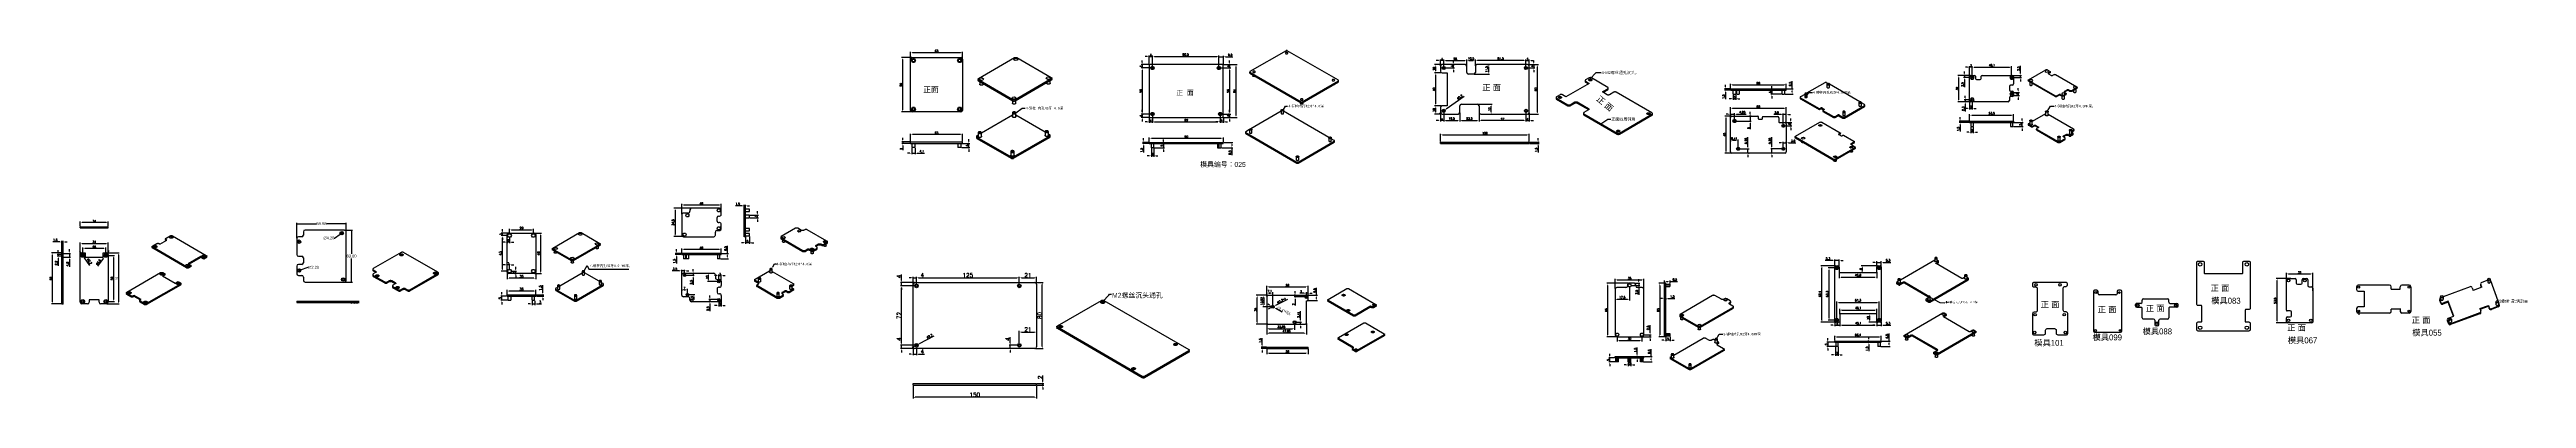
# Model space of a CAD drawing. Header units: millimetres. Extents: x 1426 to 4436, y -331 to 92.
import ezdxf

# ---------------------------------------------------------------- set-up
doc = ezdxf.new("R2010")
doc.units = ezdxf.units.MM
doc.linetypes.add('HIDDEN', pattern=[9.525, 6.35, -3.175])
doc.layers.add('PUNCH', color=2, linetype='Continuous')
doc.styles.add('ST', font='PMingLiU.ttf')
doc.styles.get("Standard").update_dxf_attribs({"font": 'txt', "bigfont": 'gbcbig.shx'})
doc.styles.add('国家标准', font='SimSun.ttf', dxfattribs={"width": 0.7, "height": 3.5})
doc.styles.add('文字', font='SimSun.ttf', dxfattribs={"width": 0.75, "height": 1})
doc.dimstyles.new('ISO-25', dxfattribs={"dimtxt": 2.5, "dimasz": 2.5, "dimexe": 1.25, "dimexo": 0.625, "dimtad": 1, "dimtxsty": 'Standard', "dimcen": 2.5, "dimadec": 0, "dimazin": 0, "dimtfac": 1, "dimtmove": 0, "dimatfit": 3, "dimfxl": 0, "dimarcsym": 0})
doc.dimstyles.get("Standard").update_dxf_attribs({"dimtxt": 0.18, "dimasz": 0.18, "dimexe": 0.18, "dimexo": 0.0625, "dimgap": 0.09, "dimtad": 0, "dimtih": 1, "dimtoh": 1, "dimdec": 4, "dimzin": 0, "dimdsep": 46, "dimtxsty": 'Standard', "dimcen": 0.09, "dimadec": 0, "dimazin": 0, "dimtfac": 1, "dimtdec": 4, "dimtofl": 0, "dimtmove": 0, "dimatfit": 0, "dimfxl": 0, "dimtolj": 1, "dimtzin": 0, "dimarcsym": 0})
pattern_1 = [(45, (3154.5789, 96.94149), (-0.1767767, 0.1767767), []), (45, (3154.75516, 96.94149), (-0.1767767, 0.1767767), [0.25, -0.125])]
pattern_2 = [(45, (-592.61395, -381.9655), (-0.4209495, 0.4209495), []), (45, (-592.193, -381.9655), (-0.4209495, 0.4209495), [0, -0.5953125])]

# ---------------------------------------------------------------- blocks, each defined once
blk = doc.blocks.new('*D15')
at = {"color": 0, "lineweight": -2}
for p, q in [((3759.5, 31), (3752.8, 31)), ((3754.1, 33.5), (3754.1, 36)), ((3754.1, 31), (3754.1, 28.7)), ((3759.8, 28.7), (3752.8, 28.7)), ((3754.1, 26.2), (3754.1, 17))]:
    blk.add_line(p, q, dxfattribs=at)
at = {"color": 0}
for points in [[(3753.7, 33.5), (3754.5, 33.5), (3754.1, 31)], [(3753.7, 26.2), (3754.5, 26.2), (3754.1, 28.7)]]:
    blk.add_solid(points, dxfattribs=at)
at = {"layer": 'Defpoints', "color": 0}
for p in [(3754.1, 31), (3760.1, 31), (3760.4, 28.7)]:
    blk.add_point(p, dxfattribs=at)
at = {"color": 0, "insert": (3752, 20.3), "char_height": 2.5, "attachment_point": 5, "rotation": 90}
blk.add_mtext('2,3', dxfattribs=at)
blk = doc.blocks.new('*D16')
at = {"color": 0, "lineweight": -2}
for p, q in [((3759.8, 60.7), (3751.8, 60.7)), ((3753.1, 63.2), (3753.1, 65.7)), ((3753.1, 60.7), (3753.1, 58.2)), ((3759.5, 58.2), (3751.8, 58.2)), ((3753.1, 55.7), (3753.1, 46.5))]:
    blk.add_line(p, q, dxfattribs=at)
at = {"color": 0}
for points in [[(3752.7, 63.2), (3753.5, 63.2), (3753.1, 60.7)], [(3752.7, 55.7), (3753.5, 55.7), (3753.1, 58.2)]]:
    blk.add_solid(points, dxfattribs=at)
at = {"layer": 'Defpoints', "color": 0}
for p in [(3760.4, 60.7), (3753.1, 58.2), (3760.1, 58.2)]:
    blk.add_point(p, dxfattribs=at)
at = {"color": 0, "insert": (3751, 49.8), "char_height": 2.5, "attachment_point": 5, "rotation": 90}
blk.add_mtext('2,5', dxfattribs=at)
blk = doc.blocks.new('*D17')
at = {"color": 0, "lineweight": -2}
for p, q in [((3760.1, 60.7), (3745, 60.7)), ((3746.3, 31.2), (3746.3, 58.2)), ((3760.1, 28.7), (3745, 28.7))]:
    blk.add_line(p, q, dxfattribs=at)
at = {"color": 0}
for points in [[(3745.9, 58.2), (3746.7, 58.2), (3746.3, 60.7)], [(3745.9, 31.2), (3746.7, 31.2), (3746.3, 28.7)]]:
    blk.add_solid(points, dxfattribs=at)
at = {"layer": 'Defpoints', "color": 0}
for p in [(3746.3, 60.7), (3760.8, 60.7), (3760.8, 28.7)]:
    blk.add_point(p, dxfattribs=at)
at = {"color": 0, "insert": (3744.4, 44.7), "char_height": 2.5, "attachment_point": 5, "rotation": 90}
blk.add_mtext('32', dxfattribs=at)
blk = doc.blocks.new('*D18')
at = {"color": 0, "lineweight": -2}
for p, q in [((3756.9, 20.5), (3754.4, 20.5)), ((3759.4, 29), (3759.4, 19.3)), ((3759.4, 20.5), (3762.4, 20.5)), ((3762.4, 28.4), (3762.4, 19.3)), ((3764.9, 20.5), (3767.4, 20.5))]:
    blk.add_line(p, q, dxfattribs=at)
at = {"color": 0}
for points in [[(3756.9, 20.9), (3756.9, 20.1), (3759.4, 20.5)], [(3764.9, 20.9), (3764.9, 20.1), (3762.4, 20.5)]]:
    blk.add_solid(points, dxfattribs=at)
at = {"layer": 'Defpoints', "color": 0}
for p in [(3759.4, 29.7), (3762.4, 29), (3762.4, 20.5)]:
    blk.add_point(p, dxfattribs=at)
at = {"color": 0, "insert": (3760.9, 22.4), "char_height": 2.5, "attachment_point": 5}
blk.add_mtext('3', dxfattribs=at)
blk = doc.blocks.new('*D19')
at = {"color": 0, "lineweight": -2}
for p, q in [((3756.9, 70.7), (3754.4, 70.7)), ((3759.4, 60.3), (3759.4, 72)), ((3762.4, 70.7), (3759.4, 70.7)), ((3762.4, 60.8), (3762.4, 72)), ((3764.9, 70.7), (3767.4, 70.7))]:
    blk.add_line(p, q, dxfattribs=at)
at = {"color": 0}
for points in [[(3756.9, 71.1), (3756.9, 70.3), (3759.4, 70.7)], [(3764.9, 71.1), (3764.9, 70.3), (3762.4, 70.7)]]:
    blk.add_solid(points, dxfattribs=at)
at = {"layer": 'Defpoints', "color": 0}
for p in [(3759.4, 70.7), (3759.4, 59.7), (3762.4, 60.2)]:
    blk.add_point(p, dxfattribs=at)
at = {"color": 0, "insert": (3760.9, 72.6), "char_height": 2.5, "attachment_point": 5}
blk.add_mtext('3', dxfattribs=at)
blk = doc.blocks.new('*D20')
at = {"color": 0, "lineweight": -2}
for p, q in [((3802.3, 60.7), (3822.5, 60.7)), ((3821.2, 63.2), (3821.2, 72.3)), ((3821.2, 58.2), (3821.2, 60.7)), ((3808.8, 58.2), (3822.5, 58.2)), ((3821.2, 55.7), (3821.2, 53.2))]:
    blk.add_line(p, q, dxfattribs=at)
at = {"color": 0}
for points in [[(3820.8, 63.2), (3821.6, 63.2), (3821.2, 60.7)], [(3820.8, 55.7), (3821.6, 55.7), (3821.2, 58.2)]]:
    blk.add_solid(points, dxfattribs=at)
at = {"layer": 'Defpoints', "color": 0}
for p in [(3801.7, 60.7), (3821.2, 60.7), (3808.2, 58.2)]:
    blk.add_point(p, dxfattribs=at)
at = {"color": 0, "insert": (3819.1, 69), "char_height": 2.5, "attachment_point": 5, "rotation": 90}
blk.add_mtext('2,5', dxfattribs=at)
blk = doc.blocks.new('*D21')
at = {"color": 0, "lineweight": -2}
for p, q in [((3762.4, 65.8), (3762.4, 72)), ((3764.9, 70.7), (3808, 70.7)), ((3810.5, 60.8), (3810.5, 72))]:
    blk.add_line(p, q, dxfattribs=at)
at = {"color": 0}
for points in [[(3764.9, 71.1), (3764.9, 70.3), (3762.4, 70.7)], [(3808, 71.1), (3808, 70.3), (3810.5, 70.7)]]:
    blk.add_solid(points, dxfattribs=at)
at = {"layer": 'Defpoints', "color": 0}
for p in [(3762.4, 65.2), (3810.5, 70.7), (3810.5, 60.2)]:
    blk.add_point(p, dxfattribs=at)
at = {"color": 0, "insert": (3786.5, 72.8), "char_height": 2.5, "attachment_point": 5}
blk.add_mtext('48,1', dxfattribs=at)
blk = doc.blocks.new('*D22')
at = {"color": 0, "lineweight": -2}
for p, q in [((3759.4, 5.7), (3759.4, 13.8)), ((3761.9, 12.5), (3810.4, 12.5)), ((3812.9, 5.7), (3812.9, 13.8))]:
    blk.add_line(p, q, dxfattribs=at)
at = {"color": 0}
for points in [[(3761.9, 12.9), (3761.9, 12.1), (3759.4, 12.5)], [(3810.4, 12.9), (3810.4, 12.1), (3812.9, 12.5)]]:
    blk.add_solid(points, dxfattribs=at)
at = {"layer": 'Defpoints', "color": 0}
for p in [(3759.4, 5.1), (3812.9, 12.5), (3812.9, 5.1)]:
    blk.add_point(p, dxfattribs=at)
at = {"color": 0, "insert": (3786.2, 14.6), "char_height": 2.5, "attachment_point": 5}
blk.add_mtext('53,5', dxfattribs=at)
blk = doc.blocks.new('*D23')
at = {"color": 0, "lineweight": -2}
for p, q in [((3812.7, 3.6), (3824.4, 3.6)), ((3823.2, 6.1), (3823.2, 8.6)), ((3823.2, -1.4), (3823.2, 3.6)), ((3812.7, -1.4), (3824.4, -1.4)), ((3823.2, -3.9), (3823.2, -6.4))]:
    blk.add_line(p, q, dxfattribs=at)
at = {"color": 0}
for points in [[(3822.8, 6.1), (3823.6, 6.1), (3823.2, 3.6)], [(3822.8, -3.9), (3823.6, -3.9), (3823.2, -1.4)]]:
    blk.add_solid(points, dxfattribs=at)
at = {"layer": 'Defpoints', "color": 0}
for p in [(3812, 3.6), (3823.2, 3.6), (3812, -1.4)]:
    blk.add_point(p, dxfattribs=at)
at = {"color": 0, "insert": (3821.3, 1.1), "char_height": 2.5, "attachment_point": 5, "rotation": 90}
blk.add_mtext('5', dxfattribs=at)
blk = doc.blocks.new('*D24')
at = {"color": 0, "lineweight": -2}
for p, q in [((3758.4, -8.1), (3755.9, -8.1)), ((3760.9, -2), (3760.9, -9.3)), ((3763.9, -8.1), (3760.9, -8.1)), ((3763.9, -2), (3763.9, -9.3)), ((3766.4, -8.1), (3768.9, -8.1))]:
    blk.add_line(p, q, dxfattribs=at)
at = {"color": 0}
for points in [[(3758.4, -7.7), (3758.4, -8.5), (3760.9, -8.1)], [(3766.4, -7.7), (3766.4, -8.5), (3763.9, -8.1)]]:
    blk.add_solid(points, dxfattribs=at)
at = {"layer": 'Defpoints', "color": 0}
for p in [(3760.9, -1.4), (3760.9, -8.1), (3763.9, -1.4)]:
    blk.add_point(p, dxfattribs=at)
at = {"color": 0, "insert": (3762.4, -6.2), "char_height": 2.5, "attachment_point": 5}
blk.add_mtext('3', dxfattribs=at)
blk = doc.blocks.new('*D25')
at = {"color": 0, "lineweight": -2}
for p, q in [((3812.3, 40.2), (3819.9, 40.2)), ((3812.3, 36.2), (3819.9, 36.2)), ((3818.6, 42.7), (3818.6, 45.2)), ((3818.6, 40.2), (3818.6, 36.2)), ((3818.6, 33.7), (3818.6, 31.2))]:
    blk.add_line(p, q, dxfattribs=at)
at = {"color": 0}
for points in [[(3818.2, 42.7), (3819, 42.7), (3818.6, 40.2)], [(3818.2, 33.7), (3819, 33.7), (3818.6, 36.2)]]:
    blk.add_solid(points, dxfattribs=at)
at = {"layer": 'Defpoints', "color": 0}
for p in [(3811.7, 40.2), (3811.7, 36.2), (3818.6, 36.2)]:
    blk.add_point(p, dxfattribs=at)
at = {"color": 0, "insert": (3816.8, 38.2), "char_height": 2.5, "attachment_point": 5, "rotation": 90}
blk.add_mtext('4', dxfattribs=at)
blk = doc.blocks.new('*D26')
at = {"color": 0, "lineweight": -2}
for p, q in [((3758.8, 5.1), (3746.6, 5.1)), ((3758.8, 3.6), (3746.6, 3.6)), ((3747.8, 7.6), (3747.8, 10.1)), ((3747.8, 5.1), (3747.8, 3.6)), ((3747.8, 1.1), (3747.8, -7.2))]:
    blk.add_line(p, q, dxfattribs=at)
at = {"color": 0}
for points in [[(3747.4, 7.6), (3748.3, 7.6), (3747.8, 5.1)], [(3747.4, 1.1), (3748.3, 1.1), (3747.8, 3.6)]]:
    blk.add_solid(points, dxfattribs=at)
at = {"layer": 'Defpoints', "color": 0}
for p in [(3747.8, 5.1), (3759.4, 5.1), (3759.4, 3.6)]:
    blk.add_point(p, dxfattribs=at)
at = {"color": 0, "insert": (3745.8, -4.3), "char_height": 2.5, "attachment_point": 5, "rotation": 90}
blk.add_mtext('1,5', dxfattribs=at)
blk = doc.blocks.new('*D92')
at = {"color": 0, "lineweight": -2}
for p, q in [((2759.9, 83.6), (2757.4, 83.6)), ((2762.4, 73.4), (2762.4, 84.9)), ((2762.4, 83.6), (2766.4, 83.6)), ((2766.4, 72.2), (2766.4, 84.9)), ((2768.9, 83.6), (2771.4, 83.6))]:
    blk.add_line(p, q, dxfattribs=at)
at = {"color": 0}
for points in [[(2759.9, 84), (2759.9, 83.2), (2762.4, 83.6)], [(2768.9, 84), (2768.9, 83.2), (2766.4, 83.6)]]:
    blk.add_solid(points, dxfattribs=at)
at = {"layer": 'Defpoints', "color": 0}
for p in [(2762.4, 72.8), (2766.4, 83.6), (2766.4, 71.5)]:
    blk.add_point(p, dxfattribs=at)
at = {"color": 0, "insert": (2764.4, 85.5), "char_height": 2.5, "attachment_point": 5}
blk.add_mtext('4', dxfattribs=at)
blk = doc.blocks.new('*D93')
at = {"color": 0, "lineweight": -2}
for p, q in [((2766.4, 75.7), (2766.4, 84.9)), ((2768.9, 83.6), (2844.4, 83.6)), ((2846.9, 72.2), (2846.9, 84.9))]:
    blk.add_line(p, q, dxfattribs=at)
at = {"color": 0}
for points in [[(2768.9, 84), (2768.9, 83.2), (2766.4, 83.6)], [(2844.4, 84), (2844.4, 83.2), (2846.9, 83.6)]]:
    blk.add_solid(points, dxfattribs=at)
at = {"layer": 'Defpoints', "color": 0}
for p in [(2766.4, 75.1), (2846.9, 83.6), (2846.9, 71.5)]:
    blk.add_point(p, dxfattribs=at)
at = {"color": 0, "insert": (2806.6, 85.7), "char_height": 2.5, "attachment_point": 5}
blk.add_mtext('80,5', dxfattribs=at)
blk = doc.blocks.new('*D94')
at = {"color": 0, "lineweight": -2}
for p, q in [((2844.4, 83.4), (2841.9, 83.4)), ((2846.9, 72.2), (2846.9, 84.7)), ((2846.9, 83.4), (2852.4, 83.4)), ((2852.4, 73.4), (2852.4, 84.7)), ((2854.9, 83.4), (2864, 83.4))]:
    blk.add_line(p, q, dxfattribs=at)
at = {"color": 0}
for points in [[(2844.4, 83.9), (2844.4, 83), (2846.9, 83.4)], [(2854.9, 83.9), (2854.9, 83), (2852.4, 83.4)]]:
    blk.add_solid(points, dxfattribs=at)
at = {"layer": 'Defpoints', "color": 0}
for p in [(2846.9, 71.5), (2852.4, 83.4), (2852.4, 72.8)]:
    blk.add_point(p, dxfattribs=at)
at = {"color": 0, "insert": (2860.7, 85.5), "char_height": 2.5, "attachment_point": 5}
blk.add_mtext('5,5', dxfattribs=at)
blk = doc.blocks.new('*D95')
at = {"color": 0, "lineweight": -2}
for p, q in [((2762.7, 73.8), (2752.5, 73.8)), ((2763.7, 69.8), (2752.5, 69.8)), ((2753.8, 76.3), (2753.8, 78.8)), ((2753.8, 73.8), (2753.8, 69.8)), ((2753.8, 67.3), (2753.8, 64.8))]:
    blk.add_line(p, q, dxfattribs=at)
at = {"color": 0}
for points in [[(2753.3, 76.3), (2754.2, 76.3), (2753.8, 73.8)], [(2753.3, 67.3), (2754.2, 67.3), (2753.8, 69.8)]]:
    blk.add_solid(points, dxfattribs=at)
at = {"layer": 'Defpoints', "color": 0}
for p in [(2753.8, 69.8), (2763.4, 73.8), (2764.3, 69.8)]:
    blk.add_point(p, dxfattribs=at)
at = {"color": 0, "insert": (2751.9, 71.8), "char_height": 2.5, "attachment_point": 5, "rotation": 90}
blk.add_mtext('4', dxfattribs=at)
blk = doc.blocks.new('*D96')
at = {"color": 0, "lineweight": -2}
for p, q in [((2757.5, 69.8), (2752.6, 69.8)), ((2753.8, 67.3), (2753.8, 16.3)), ((2763.7, 13.8), (2752.6, 13.8))]:
    blk.add_line(p, q, dxfattribs=at)
at = {"color": 0}
for points in [[(2753.4, 67.3), (2754.2, 67.3), (2753.8, 69.8)], [(2753.4, 16.3), (2754.2, 16.3), (2753.8, 13.8)]]:
    blk.add_solid(points, dxfattribs=at)
at = {"layer": 'Defpoints', "color": 0}
for p in [(2758.1, 69.8), (2753.8, 13.8), (2764.3, 13.8)]:
    blk.add_point(p, dxfattribs=at)
at = {"color": 0, "insert": (2752, 41.8), "char_height": 2.5, "attachment_point": 5, "rotation": 90}
blk.add_mtext('56', dxfattribs=at)
blk = doc.blocks.new('*D97')
at = {"color": 0, "lineweight": -2}
for p, q in [((2762.7, 9.8), (2752.6, 9.8)), ((2753.8, 16.3), (2753.8, 18.8)), ((2753.8, 13.8), (2753.8, 9.8)), ((2753.8, 7.3), (2753.8, 4.8)), ((2754.5, 13.8), (2755.1, 13.8))]:
    blk.add_line(p, q, dxfattribs=at)
at = {"color": 0}
for points in [[(2753.4, 16.3), (2754.3, 16.3), (2753.8, 13.8)], [(2753.4, 7.3), (2754.3, 7.3), (2753.8, 9.8)]]:
    blk.add_solid(points, dxfattribs=at)
at = {"layer": 'Defpoints', "color": 0}
for p in [(2753.8, 13.8), (2753.8, 9.8), (2763.4, 9.8)]:
    blk.add_point(p, dxfattribs=at)
at = {"color": 0, "insert": (2752, 11.8), "char_height": 2.5, "attachment_point": 5, "rotation": 90}
blk.add_mtext('4', dxfattribs=at)
blk = doc.blocks.new('*D98')
at = {"color": 0, "lineweight": -2}
for p, q in [((2759.9, 4.3), (2757.4, 4.3)), ((2762.4, 10.2), (2762.4, 3.1)), ((2762.4, 4.3), (2766.4, 4.3)), ((2766.4, 11.4), (2766.4, 3.1)), ((2768.9, 4.3), (2771.4, 4.3))]:
    blk.add_line(p, q, dxfattribs=at)
at = {"color": 0}
for points in [[(2759.9, 4.8), (2759.9, 3.9), (2762.4, 4.3)], [(2768.9, 4.8), (2768.9, 3.9), (2766.4, 4.3)]]:
    blk.add_solid(points, dxfattribs=at)
at = {"layer": 'Defpoints', "color": 0}
for p in [(2762.4, 10.8), (2766.4, 12), (2766.4, 4.3)]:
    blk.add_point(p, dxfattribs=at)
at = {"color": 0, "insert": (2764.4, 6.2), "char_height": 2.5, "attachment_point": 5}
blk.add_mtext('4', dxfattribs=at)
blk = doc.blocks.new('*D99')
at = {"color": 0, "lineweight": -2}
for p, q in [((2766.4, 6.6), (2766.4, 3.2)), ((2768.9, 4.4), (2845.9, 4.4)), ((2848.4, 11.4), (2848.4, 3.2))]:
    blk.add_line(p, q, dxfattribs=at)
at = {"color": 0}
for points in [[(2768.9, 4.8), (2768.9, 4), (2766.4, 4.4)], [(2845.9, 4.8), (2845.9, 4), (2848.4, 4.4)]]:
    blk.add_solid(points, dxfattribs=at)
at = {"layer": 'Defpoints', "color": 0}
for p in [(2766.4, 7.3), (2848.4, 12), (2848.4, 4.4)]:
    blk.add_point(p, dxfattribs=at)
at = {"color": 0, "insert": (2807.4, 6.3), "char_height": 2.5, "attachment_point": 5}
blk.add_mtext('82', dxfattribs=at)
blk = doc.blocks.new('*D100')
at = {"color": 0, "lineweight": -2}
for p, q in [((2845.9, 4.4), (2843.4, 4.4)), ((2848.4, 5), (2848.4, 5.7)), ((2848.4, 4.4), (2852.4, 4.4)), ((2852.4, 10.2), (2852.4, 3.2)), ((2854.9, 4.4), (2857.4, 4.4))]:
    blk.add_line(p, q, dxfattribs=at)
at = {"color": 0}
for points in [[(2845.9, 4.9), (2845.9, 4), (2848.4, 4.4)], [(2854.9, 4.9), (2854.9, 4), (2852.4, 4.4)]]:
    blk.add_solid(points, dxfattribs=at)
at = {"layer": 'Defpoints', "color": 0}
for p in [(2848.4, 4.4), (2852.4, 10.8), (2852.4, 4.4)]:
    blk.add_point(p, dxfattribs=at)
at = {"color": 0, "insert": (2850.4, 6.3), "char_height": 2.5, "attachment_point": 5}
blk.add_mtext('4', dxfattribs=at)
blk = doc.blocks.new('*D101')
at = {"color": 0, "lineweight": -2}
for p, q in [((2849.5, 69.8), (2861.3, 69.8)), ((2852, 73.8), (2861.3, 73.8)), ((2860, 76.3), (2860, 78.8)), ((2860, 73.8), (2860, 69.8)), ((2860, 67.3), (2860, 64.8))]:
    blk.add_line(p, q, dxfattribs=at)
at = {"color": 0}
for points in [[(2859.6, 76.3), (2860.4, 76.3), (2860, 73.8)], [(2859.6, 67.3), (2860.4, 67.3), (2860, 69.8)]]:
    blk.add_solid(points, dxfattribs=at)
at = {"layer": 'Defpoints', "color": 0}
for p in [(2848.9, 69.8), (2851.4, 73.8), (2860, 69.8)]:
    blk.add_point(p, dxfattribs=at)
at = {"color": 0, "insert": (2858.1, 71.8), "char_height": 2.5, "attachment_point": 5, "rotation": 90}
blk.add_mtext('4', dxfattribs=at)
blk = doc.blocks.new('*D102')
at = {"color": 0, "lineweight": -2}
for p, q in [((2859.4, 69.8), (2858.8, 69.8)), ((2860, 67.3), (2860, 16.3)), ((2851, 13.8), (2861.3, 13.8))]:
    blk.add_line(p, q, dxfattribs=at)
at = {"color": 0}
for points in [[(2859.6, 67.3), (2860.4, 67.3), (2860, 69.8)], [(2859.6, 16.3), (2860.4, 16.3), (2860, 13.8)]]:
    blk.add_solid(points, dxfattribs=at)
at = {"layer": 'Defpoints', "color": 0}
for p in [(2860, 69.8), (2850.4, 13.8), (2860, 13.8)]:
    blk.add_point(p, dxfattribs=at)
at = {"color": 0, "insert": (2858.1, 41.8), "char_height": 2.5, "attachment_point": 5, "rotation": 90}
blk.add_mtext('56', dxfattribs=at)
blk = doc.blocks.new('*D103')
at = {"color": 0, "lineweight": -2}
for p, q in [((2852, 9.8), (2861.3, 9.8)), ((2859.4, 13.8), (2858.8, 13.8)), ((2860, 16.3), (2860, 18.8)), ((2860, 13.8), (2860, 9.8)), ((2860, 7.3), (2860, 4.8))]:
    blk.add_line(p, q, dxfattribs=at)
at = {"color": 0}
for points in [[(2859.6, 16.3), (2860.4, 16.3), (2860, 13.8)], [(2859.6, 7.3), (2860.4, 7.3), (2860, 9.8)]]:
    blk.add_solid(points, dxfattribs=at)
at = {"layer": 'Defpoints', "color": 0}
for p in [(2851.4, 9.8), (2860, 13.8), (2860, 9.8)]:
    blk.add_point(p, dxfattribs=at)
at = {"color": 0, "insert": (2858.1, 11.8), "char_height": 2.5, "attachment_point": 5, "rotation": 90}
blk.add_mtext('4', dxfattribs=at)
blk = doc.blocks.new('*D104')
at = {"color": 0, "lineweight": -2}
for p, q in [((2852, 73.8), (2869.1, 73.8)), ((2867.8, 12.3), (2867.8, 71.3)), ((2852, 9.8), (2869.1, 9.8))]:
    blk.add_line(p, q, dxfattribs=at)
at = {"color": 0}
for points in [[(2867.4, 71.3), (2868.2, 71.3), (2867.8, 73.8)], [(2867.4, 12.3), (2868.2, 12.3), (2867.8, 9.8)]]:
    blk.add_solid(points, dxfattribs=at)
at = {"layer": 'Defpoints', "color": 0}
for p in [(2851.4, 73.8), (2867.8, 73.8), (2851.4, 9.8)]:
    blk.add_point(p, dxfattribs=at)
at = {"color": 0, "insert": (2865.9, 41.8), "char_height": 2.5, "attachment_point": 5, "rotation": 90}
blk.add_mtext('64', dxfattribs=at)
blk = doc.blocks.new('*D105')
at = {"color": 0, "lineweight": -2}
for p, q in [((2762.4, -19.9), (2762.4, -14.6)), ((2849.9, -15.8), (2764.9, -15.8)), ((2852.4, -19.9), (2852.4, -14.6))]:
    blk.add_line(p, q, dxfattribs=at)
at = {"color": 0}
for points in [[(2764.9, -15.4), (2764.9, -16.2), (2762.4, -15.8)], [(2849.9, -15.4), (2849.9, -16.2), (2852.4, -15.8)]]:
    blk.add_solid(points, dxfattribs=at)
at = {"layer": 'Defpoints', "color": 0}
for p in [(2762.4, -15.8), (2762.4, -20.5), (2852.4, -20.5)]:
    blk.add_point(p, dxfattribs=at)
at = {"color": 0, "insert": (2807.4, -13.9), "char_height": 2.5, "attachment_point": 5}
blk.add_mtext('90', dxfattribs=at)
blk = doc.blocks.new('*D106')
at = {"color": 0, "lineweight": -2}
for p, q in [((2761.7, -20.5), (2754, -20.5)), ((2761.7, -22), (2754, -22)), ((2755.3, -18), (2755.3, -15.5)), ((2755.3, -20.5), (2755.3, -22)), ((2755.3, -24.5), (2755.3, -32.9))]:
    blk.add_line(p, q, dxfattribs=at)
at = {"color": 0}
for points in [[(2754.9, -18), (2755.7, -18), (2755.3, -20.5)], [(2754.9, -24.5), (2755.7, -24.5), (2755.3, -22)]]:
    blk.add_solid(points, dxfattribs=at)
at = {"layer": 'Defpoints', "color": 0}
for p in [(2755.3, -22), (2762.4, -20.5), (2762.4, -22)]:
    blk.add_point(p, dxfattribs=at)
at = {"color": 0, "insert": (2753.2, -30), "char_height": 2.5, "attachment_point": 5, "rotation": 90}
blk.add_mtext('1,5', dxfattribs=at)
blk = doc.blocks.new('*D107')
at = {"color": 0, "lineweight": -2}
for p, q in [((2768.5, -27), (2780.8, -27)), ((2779.4, -22), (2780.8, -22)), ((2779.5, -19.5), (2779.5, -17)), ((2779.5, -22), (2779.5, -27)), ((2779.5, -29.5), (2779.5, -32))]:
    blk.add_line(p, q, dxfattribs=at)
at = {"color": 0}
for points in [[(2779.1, -19.5), (2779.9, -19.5), (2779.5, -22)], [(2779.1, -29.5), (2779.9, -29.5), (2779.5, -27)]]:
    blk.add_solid(points, dxfattribs=at)
at = {"layer": 'Defpoints', "color": 0}
for p in [(2767.9, -27), (2778.8, -22), (2779.5, -27)]:
    blk.add_point(p, dxfattribs=at)
at = {"color": 0, "insert": (2777.7, -24.5), "char_height": 2.5, "attachment_point": 5, "rotation": 90}
blk.add_mtext('5', dxfattribs=at)
blk = doc.blocks.new('*D108')
at = {"color": 0, "lineweight": -2}
for p, q in [((2850.5, -27), (2864.1, -27)), ((2853, -20.5), (2864.1, -20.5)), ((2862.8, -23), (2862.8, -24.5)), ((2862.8, -27), (2862.8, -36.2))]:
    blk.add_line(p, q, dxfattribs=at)
at = {"color": 0}
for points in [[(2862.4, -23), (2863.2, -23), (2862.8, -20.5)], [(2862.4, -24.5), (2863.2, -24.5), (2862.8, -27)]]:
    blk.add_solid(points, dxfattribs=at)
at = {"layer": 'Defpoints', "color": 0}
for p in [(2849.9, -27), (2852.4, -20.5), (2862.8, -27)]:
    blk.add_point(p, dxfattribs=at)
at = {"color": 0, "insert": (2860.7, -32.9), "char_height": 2.5, "attachment_point": 5, "rotation": 90}
blk.add_mtext('6,5', dxfattribs=at)
blk = doc.blocks.new('*D109')
at = {"color": 0, "lineweight": -2}
for p, q in [((2764.9, -27.7), (2764.9, -38.2)), ((2767.9, -27.7), (2767.9, -38.2)), ((2762.4, -36.9), (2759.9, -36.9)), ((2767.9, -36.9), (2764.9, -36.9)), ((2770.4, -36.9), (2772.9, -36.9))]:
    blk.add_line(p, q, dxfattribs=at)
at = {"color": 0}
for points in [[(2762.4, -36.5), (2762.4, -37.3), (2764.9, -36.9)], [(2770.4, -36.5), (2770.4, -37.3), (2767.9, -36.9)]]:
    blk.add_solid(points, dxfattribs=at)
at = {"layer": 'Defpoints', "color": 0}
for p in [(2764.9, -27), (2767.9, -27), (2764.9, -36.9)]:
    blk.add_point(p, dxfattribs=at)
at = {"color": 0, "insert": (2766.4, -35), "char_height": 2.5, "attachment_point": 5}
blk.add_mtext('3', dxfattribs=at)
blk = doc.blocks.new('*D110')
at = {"color": 0, "lineweight": -2}
for p, q in [((3222.8, 73.8), (3235.3, 73.8)), ((3234, 71.3), (3234, 16.3)), ((3222.8, 13.8), (3235.3, 13.8))]:
    blk.add_line(p, q, dxfattribs=at)
at = {"color": 0}
for points in [[(3233.6, 71.3), (3234.4, 71.3), (3234, 73.8)], [(3233.6, 16.3), (3234.4, 16.3), (3234, 13.8)]]:
    blk.add_solid(points, dxfattribs=at)
at = {"layer": 'Defpoints', "color": 0}
for p in [(3222.2, 73.8), (3222.2, 13.8), (3234, 13.8)]:
    blk.add_point(p, dxfattribs=at)
at = {"color": 0, "insert": (3232.1, 43.8), "char_height": 2.5, "attachment_point": 5, "rotation": 90}
blk.add_mtext('60', dxfattribs=at)
blk = doc.blocks.new('*D111')
at = {"color": 0, "lineweight": -2}
for p, q in [((3116.2, -19.6), (3116.2, -10)), ((3118.7, -11.3), (3221.7, -11.3)), ((3224.2, -19.6), (3224.2, -10))]:
    blk.add_line(p, q, dxfattribs=at)
at = {"color": 0}
for points in [[(3118.7, -10.9), (3118.7, -11.7), (3116.2, -11.3)], [(3221.7, -10.9), (3221.7, -11.7), (3224.2, -11.3)]]:
    blk.add_solid(points, dxfattribs=at)
at = {"layer": 'Defpoints', "color": 0}
for p in [(3116.2, -20.2), (3224.2, -11.3), (3224.2, -20.2)]:
    blk.add_point(p, dxfattribs=at)
at = {"color": 0, "insert": (3170.2, -9.4), "char_height": 2.5, "attachment_point": 5}
blk.add_mtext('108', dxfattribs=at)
blk = doc.blocks.new('*D112')
at = {"color": 0, "lineweight": -2}
for p, q in [((3224.8, -20.2), (3236.2, -20.2)), ((3224.8, -21.7), (3236.2, -21.7)), ((3234.9, -17.7), (3234.9, -15.2)), ((3234.9, -20.2), (3234.9, -21.7)), ((3234.9, -24.2), (3234.9, -32.6))]:
    blk.add_line(p, q, dxfattribs=at)
at = {"color": 0}
for points in [[(3234.5, -17.7), (3235.4, -17.7), (3234.9, -20.2)], [(3234.5, -24.2), (3235.4, -24.2), (3234.9, -21.7)]]:
    blk.add_solid(points, dxfattribs=at)
at = {"layer": 'Defpoints', "color": 0}
for p in [(3224.2, -20.2), (3224.2, -21.7), (3234.9, -21.7)]:
    blk.add_point(p, dxfattribs=at)
at = {"color": 0, "insert": (3232.9, -29.6), "char_height": 2.5, "attachment_point": 5, "rotation": 90}
blk.add_mtext('1,5', dxfattribs=at)
blk = doc.blocks.new('*D113')
at = {"color": 0, "lineweight": -2}
for p, q in [((3117.6, 23.8), (3109, 23.8)), ((3117.6, 13.8), (3109, 13.8)), ((3110.2, 21.3), (3110.2, 16.3))]:
    blk.add_line(p, q, dxfattribs=at)
at = {"color": 0}
for points in [[(3109.8, 21.3), (3110.7, 21.3), (3110.2, 23.8)], [(3109.8, 16.3), (3110.7, 16.3), (3110.2, 13.8)]]:
    blk.add_solid(points, dxfattribs=at)
at = {"layer": 'Defpoints', "color": 0}
for p in [(3110.2, 13.8), (3118.2, 23.8), (3118.2, 13.8)]:
    blk.add_point(p, dxfattribs=at)
at = {"color": 0, "insert": (3108.4, 18.8), "char_height": 2.5, "attachment_point": 5, "rotation": 90}
blk.add_mtext('10', dxfattribs=at)
blk = doc.blocks.new('*D114')
at = {"color": 0, "lineweight": -2}
for p, q in [((3117.6, 63.8), (3109, 63.8)), ((3110.2, 61.3), (3110.2, 26.3)), ((3117.6, 23.8), (3109, 23.8))]:
    blk.add_line(p, q, dxfattribs=at)
at = {"color": 0}
for points in [[(3109.8, 61.3), (3110.7, 61.3), (3110.2, 63.8)], [(3109.8, 26.3), (3110.7, 26.3), (3110.2, 23.8)]]:
    blk.add_solid(points, dxfattribs=at)
at = {"layer": 'Defpoints', "color": 0}
for p in [(3118.2, 63.8), (3110.2, 23.8), (3118.2, 23.8)]:
    blk.add_point(p, dxfattribs=at)
at = {"color": 0, "insert": (3108.4, 43.8), "char_height": 2.5, "attachment_point": 5, "rotation": 90}
blk.add_mtext('40', dxfattribs=at)
blk = doc.blocks.new('*D115')
at = {"color": 0, "lineweight": -2}
for p, q in [((3117.6, 73.8), (3109, 73.8)), ((3117.6, 63.8), (3109, 63.8)), ((3110.2, 71.3), (3110.2, 66.3))]:
    blk.add_line(p, q, dxfattribs=at)
at = {"color": 0}
for points in [[(3109.8, 71.3), (3110.7, 71.3), (3110.2, 73.8)], [(3109.8, 66.3), (3110.7, 66.3), (3110.2, 63.8)]]:
    blk.add_solid(points, dxfattribs=at)
at = {"layer": 'Defpoints', "color": 0}
for p in [(3110.2, 63.8), (3118.2, 73.8), (3118.2, 63.8)]:
    blk.add_point(p, dxfattribs=at)
at = {"color": 0, "insert": (3108.4, 68.8), "char_height": 2.5, "attachment_point": 5, "rotation": 90}
blk.add_mtext('10', dxfattribs=at)
blk = doc.blocks.new('*D116')
at = {"color": 0, "lineweight": -2}
for p, q in [((3120.8, 69.8), (3133.4, 69.8)), ((3129.6, 73.8), (3133.4, 73.8)), ((3132.2, 76.3), (3132.2, 78.8)), ((3132.2, 69.8), (3132.2, 73.8)), ((3132.2, 67.3), (3132.2, 64.8))]:
    blk.add_line(p, q, dxfattribs=at)
at = {"color": 0}
for points in [[(3131.8, 76.3), (3132.6, 76.3), (3132.2, 73.8)], [(3131.8, 67.3), (3132.6, 67.3), (3132.2, 69.8)]]:
    blk.add_solid(points, dxfattribs=at)
at = {"layer": 'Defpoints', "color": 0}
for p in [(3120.2, 69.8), (3129, 73.8), (3132.2, 73.8)]:
    blk.add_point(p, dxfattribs=at)
at = {"color": 0, "insert": (3130.3, 71.8), "char_height": 2.5, "attachment_point": 5, "rotation": 90}
blk.add_mtext('4', dxfattribs=at)
blk = doc.blocks.new('*D117')
at = {"color": 0, "lineweight": -2}
for p, q in [((3220.8, 69.8), (3231, 69.8)), ((3222.8, 73.8), (3231, 73.8)), ((3229.8, 76.3), (3229.8, 78.8)), ((3229.8, 73.8), (3229.8, 69.8)), ((3229.8, 67.3), (3229.8, 64.8))]:
    blk.add_line(p, q, dxfattribs=at)
at = {"color": 0}
for points in [[(3229.4, 76.3), (3230.2, 76.3), (3229.8, 73.8)], [(3229.4, 67.3), (3230.2, 67.3), (3229.8, 69.8)]]:
    blk.add_solid(points, dxfattribs=at)
at = {"layer": 'Defpoints', "color": 0}
for p in [(3220.2, 69.8), (3222.2, 73.8), (3229.8, 69.8)]:
    blk.add_point(p, dxfattribs=at)
at = {"color": 0, "insert": (3227.9, 71.8), "char_height": 2.5, "attachment_point": 5, "rotation": 90}
blk.add_mtext('4', dxfattribs=at)
blk = doc.blocks.new('*D118')
at = {"color": 0, "lineweight": -2}
for p, q in [((3113.7, 5.9), (3111.2, 5.9)), ((3116.2, 15.2), (3116.2, 4.7)), ((3120.2, 5.9), (3116.2, 5.9)), ((3120.2, 17.2), (3120.2, 4.7)), ((3122.7, 5.9), (3125.2, 5.9))]:
    blk.add_line(p, q, dxfattribs=at)
at = {"color": 0}
for points in [[(3113.7, 6.3), (3113.7, 5.5), (3116.2, 5.9)], [(3122.7, 6.3), (3122.7, 5.5), (3120.2, 5.9)]]:
    blk.add_solid(points, dxfattribs=at)
at = {"layer": 'Defpoints', "color": 0}
for p in [(3116.2, 15.8), (3116.2, 5.9), (3120.2, 17.8)]:
    blk.add_point(p, dxfattribs=at)
at = {"color": 0, "insert": (3118.2, 7.8), "char_height": 2.5, "attachment_point": 5}
blk.add_mtext('4', dxfattribs=at)
blk = doc.blocks.new('*D119')
at = {"color": 0, "lineweight": -2}
for p, q in [((3120.2, 17.2), (3120.2, 4.7)), ((3122.7, 5.9), (3137.2, 5.9)), ((3139.7, 15.2), (3139.7, 4.7))]:
    blk.add_line(p, q, dxfattribs=at)
at = {"color": 0}
for points in [[(3122.7, 6.3), (3122.7, 5.5), (3120.2, 5.9)], [(3137.2, 6.3), (3137.2, 5.5), (3139.7, 5.9)]]:
    blk.add_solid(points, dxfattribs=at)
at = {"layer": 'Defpoints', "color": 0}
for p in [(3120.2, 17.8), (3139.7, 15.8), (3139.7, 5.9)]:
    blk.add_point(p, dxfattribs=at)
at = {"color": 0, "insert": (3129.9, 8), "char_height": 2.5, "attachment_point": 5}
blk.add_mtext('19,5', dxfattribs=at)
blk = doc.blocks.new('*D120')
at = {"color": 0, "lineweight": -2}
for p, q in [((3139.7, 15.2), (3139.7, 4.7)), ((3142.2, 5.9), (3160.7, 5.9)), ((3163.2, 15.2), (3163.2, 4.7))]:
    blk.add_line(p, q, dxfattribs=at)
at = {"color": 0}
for points in [[(3142.2, 6.3), (3142.2, 5.5), (3139.7, 5.9)], [(3160.7, 6.3), (3160.7, 5.5), (3163.2, 5.9)]]:
    blk.add_solid(points, dxfattribs=at)
at = {"layer": 'Defpoints', "color": 0}
for p in [(3139.7, 15.8), (3163.2, 15.8), (3163.2, 5.9)]:
    blk.add_point(p, dxfattribs=at)
at = {"color": 0, "insert": (3151.4, 8), "char_height": 2.5, "attachment_point": 5}
blk.add_mtext('23,5', dxfattribs=at)
blk = doc.blocks.new('*D121')
at = {"color": 0, "lineweight": -2}
for p, q in [((3163.2, 15.2), (3163.2, 4.7)), ((3217.7, 5.9), (3165.7, 5.9)), ((3220.2, 17.2), (3220.2, 4.7))]:
    blk.add_line(p, q, dxfattribs=at)
at = {"color": 0}
for points in [[(3165.7, 6.3), (3165.7, 5.5), (3163.2, 5.9)], [(3217.7, 6.3), (3217.7, 5.5), (3220.2, 5.9)]]:
    blk.add_solid(points, dxfattribs=at)
at = {"layer": 'Defpoints', "color": 0}
for p in [(3163.2, 15.8), (3163.2, 5.9), (3220.2, 17.8)]:
    blk.add_point(p, dxfattribs=at)
at = {"color": 0, "insert": (3191.7, 7.8), "char_height": 2.5, "attachment_point": 5}
blk.add_mtext('57', dxfattribs=at)
blk = doc.blocks.new('*D122')
at = {"color": 0, "lineweight": -2}
for p, q in [((3217.7, 5.9), (3215.2, 5.9)), ((3220.2, 17.2), (3220.2, 4.7)), ((3220.2, 5.9), (3224.2, 5.9)), ((3224.2, 15.2), (3224.2, 4.7)), ((3226.7, 5.9), (3229.2, 5.9))]:
    blk.add_line(p, q, dxfattribs=at)
at = {"color": 0}
for points in [[(3217.7, 6.3), (3217.7, 5.5), (3220.2, 5.9)], [(3226.7, 6.3), (3226.7, 5.5), (3224.2, 5.9)]]:
    blk.add_solid(points, dxfattribs=at)
at = {"layer": 'Defpoints', "color": 0}
for p in [(3220.2, 17.8), (3224.2, 15.8), (3224.2, 5.9)]:
    blk.add_point(p, dxfattribs=at)
at = {"color": 0, "insert": (3222.2, 7.8), "char_height": 2.5, "attachment_point": 5}
blk.add_mtext('4', dxfattribs=at)
blk = doc.blocks.new('*D123')
at = {"color": 0, "lineweight": -2}
for p, q in [((3159, 25.8), (3179.2, 25.8)), ((3173.7, 13.8), (3179.2, 13.8)), ((3177.9, 16.3), (3177.9, 23.3))]:
    blk.add_line(p, q, dxfattribs=at)
at = {"color": 0}
for points in [[(3177.5, 23.3), (3178.4, 23.3), (3177.9, 25.8)], [(3177.5, 16.3), (3178.4, 16.3), (3177.9, 13.8)]]:
    blk.add_solid(points, dxfattribs=at)
at = {"layer": 'Defpoints', "color": 0}
for p in [(3158.3, 25.8), (3173, 13.8), (3177.9, 25.8)]:
    blk.add_point(p, dxfattribs=at)
at = {"color": 0, "insert": (3176.1, 19.8), "char_height": 2.5, "attachment_point": 5, "rotation": 90}
blk.add_mtext('12', dxfattribs=at)
blk = doc.blocks.new('*D124')
at = {"color": 0, "lineweight": -2}
for p, q in [((3113.7, 79), (3111.2, 79)), ((3116.2, 72.4), (3116.2, 80.2)), ((3120.2, 79), (3116.2, 79)), ((3120.2, 70.4), (3120.2, 80.2)), ((3122.7, 79), (3125.2, 79))]:
    blk.add_line(p, q, dxfattribs=at)
at = {"color": 0}
for points in [[(3113.7, 79.4), (3113.7, 78.5), (3116.2, 79)], [(3122.7, 79.4), (3122.7, 78.5), (3120.2, 79)]]:
    blk.add_solid(points, dxfattribs=at)
at = {"layer": 'Defpoints', "color": 0}
for p in [(3116.2, 79), (3116.2, 71.8), (3120.2, 69.8)]:
    blk.add_point(p, dxfattribs=at)
at = {"color": 0, "insert": (3118.2, 80.8), "char_height": 2.5, "attachment_point": 5}
blk.add_mtext('4', dxfattribs=at)
blk = doc.blocks.new('*D125')
at = {"color": 0, "lineweight": -2}
for p, q in [((3120.2, 70.4), (3120.2, 80.2)), ((3122.7, 79), (3145.7, 79)), ((3148.2, 72.4), (3148.2, 80.2))]:
    blk.add_line(p, q, dxfattribs=at)
at = {"color": 0}
for points in [[(3122.7, 79.4), (3122.7, 78.5), (3120.2, 79)], [(3145.7, 79.4), (3145.7, 78.5), (3148.2, 79)]]:
    blk.add_solid(points, dxfattribs=at)
at = {"layer": 'Defpoints', "color": 0}
for p in [(3120.2, 69.8), (3148.2, 79), (3148.2, 71.8)]:
    blk.add_point(p, dxfattribs=at)
at = {"color": 0, "insert": (3134.2, 80.8), "char_height": 2.5, "attachment_point": 5}
blk.add_mtext('28', dxfattribs=at)
blk = doc.blocks.new('*D126')
at = {"color": 0, "lineweight": -2}
for p, q in [((3148.2, 72.4), (3148.2, 80.2)), ((3150.7, 79), (3156.2, 79)), ((3158.7, 72.4), (3158.7, 80.2))]:
    blk.add_line(p, q, dxfattribs=at)
at = {"color": 0}
for points in [[(3150.7, 79.4), (3150.7, 78.5), (3148.2, 79)], [(3156.2, 79.4), (3156.2, 78.5), (3158.7, 79)]]:
    blk.add_solid(points, dxfattribs=at)
at = {"layer": 'Defpoints', "color": 0}
for p in [(3148.2, 71.8), (3158.7, 79), (3158.7, 71.8)]:
    blk.add_point(p, dxfattribs=at)
at = {"color": 0, "insert": (3153.4, 81), "char_height": 2.5, "attachment_point": 5}
blk.add_mtext('10,5', dxfattribs=at)
blk = doc.blocks.new('*D127')
at = {"color": 0, "lineweight": -2}
for p, q in [((3158.7, 72.4), (3158.7, 80.2)), ((3217.7, 79), (3161.2, 79)), ((3220.2, 70.4), (3220.2, 80.2))]:
    blk.add_line(p, q, dxfattribs=at)
at = {"color": 0}
for points in [[(3161.2, 79.4), (3161.2, 78.5), (3158.7, 79)], [(3217.7, 79.4), (3217.7, 78.5), (3220.2, 79)]]:
    blk.add_solid(points, dxfattribs=at)
at = {"layer": 'Defpoints', "color": 0}
for p in [(3158.7, 79), (3158.7, 71.8), (3220.2, 69.8)]:
    blk.add_point(p, dxfattribs=at)
at = {"color": 0, "insert": (3189.4, 81), "char_height": 2.5, "attachment_point": 5}
blk.add_mtext('61,5', dxfattribs=at)
blk = doc.blocks.new('*D128')
at = {"color": 0, "lineweight": -2}
for p, q in [((3217.7, 79), (3215.2, 79)), ((3220.2, 70.4), (3220.2, 80.2)), ((3220.2, 79), (3224.2, 79)), ((3224.2, 72.4), (3224.2, 80.2)), ((3226.7, 79), (3229.2, 79))]:
    blk.add_line(p, q, dxfattribs=at)
at = {"color": 0}
for points in [[(3217.7, 79.4), (3217.7, 78.5), (3220.2, 79)], [(3226.7, 79.4), (3226.7, 78.5), (3224.2, 79)]]:
    blk.add_solid(points, dxfattribs=at)
at = {"layer": 'Defpoints', "color": 0}
for p in [(3220.2, 69.8), (3224.2, 79), (3224.2, 71.8)]:
    blk.add_point(p, dxfattribs=at)
at = {"color": 0, "insert": (3222.2, 80.8), "char_height": 2.5, "attachment_point": 5}
blk.add_mtext('4', dxfattribs=at)
blk = doc.blocks.new('*D129')
at = {"color": 0, "lineweight": -2}
for p, q in [((3157.3, 62.3), (3175.9, 62.3)), ((3172.6, 73.8), (3175.9, 73.8)), ((3174.6, 71.3), (3174.6, 64.8))]:
    blk.add_line(p, q, dxfattribs=at)
at = {"color": 0}
for points in [[(3174.2, 71.3), (3175, 71.3), (3174.6, 73.8)], [(3174.2, 64.8), (3175, 64.8), (3174.6, 62.3)]]:
    blk.add_solid(points, dxfattribs=at)
at = {"layer": 'Defpoints', "color": 0}
for p in [(3156.7, 62.3), (3172, 73.8), (3174.6, 62.3)]:
    blk.add_point(p, dxfattribs=at)
at = {"color": 0, "insert": (3172.5, 68.1), "char_height": 2.5, "attachment_point": 5, "rotation": 90}
blk.add_mtext('11,5', dxfattribs=at)
blk = doc.blocks.new('*D130')
at = {"color": 0, "lineweight": -2}
for p, q in [((3144.9, 35), (3123.1, 19.9)), ((3117.2, 15.8), (3115.2, 14.3)), ((3119.3, 17.2), (3121.1, 18.4))]:
    blk.add_line(p, q, dxfattribs=at)
at = {"color": 0}
for points in [[(3117, 16.1), (3117.5, 15.4), (3119.3, 17.2)], [(3122.9, 20.2), (3123.4, 19.5), (3121.1, 18.4)]]:
    blk.add_solid(points, dxfattribs=at)
at = {"layer": 'Defpoints', "color": 0}
for p in [(3119.3, 17.2), (3121.1, 18.4)]:
    blk.add_point(p, dxfattribs=at)
at = {"color": 0, "insert": (3140, 34.1), "char_height": 2.5, "attachment_point": 5, "rotation": 34.7393}
blk.add_mtext('∅2,2', dxfattribs=at)
blk = doc.blocks.new('*D131')
at = {"color": 0, "lineweight": -2}
for p, q in [((3468.6, 45), (3468.6, 50.7)), ((3471.1, 49.5), (3534.1, 49.5)), ((3536.6, 45), (3536.6, 50.7))]:
    blk.add_line(p, q, dxfattribs=at)
at = {"color": 0}
for points in [[(3471.1, 49.9), (3471.1, 49.1), (3468.6, 49.5)], [(3534.1, 49.9), (3534.1, 49.1), (3536.6, 49.5)]]:
    blk.add_solid(points, dxfattribs=at)
at = {"layer": 'Defpoints', "color": 0}
for p in [(3468.6, 44.4), (3536.6, 49.5), (3536.6, 44.4)]:
    blk.add_point(p, dxfattribs=at)
at = {"color": 0, "insert": (3502.6, 51.4), "char_height": 2.5, "attachment_point": 5}
blk.add_mtext('68', dxfattribs=at)
blk = doc.blocks.new('*D132')
at = {"color": 0, "lineweight": -2}
for p, q in [((3468, 44.4), (3461.3, 44.4)), ((3468, 42.9), (3461.3, 42.9)), ((3462.6, 46.9), (3462.6, 49.4)), ((3462.6, 44.4), (3462.6, 42.9)), ((3462.6, 40.4), (3462.6, 32.1))]:
    blk.add_line(p, q, dxfattribs=at)
at = {"color": 0}
for points in [[(3462.2, 46.9), (3463, 46.9), (3462.6, 44.4)], [(3462.2, 40.4), (3463, 40.4), (3462.6, 42.9)]]:
    blk.add_solid(points, dxfattribs=at)
at = {"layer": 'Defpoints', "color": 0}
for p in [(3462.6, 42.9), (3468.6, 44.4), (3468.6, 42.9)]:
    blk.add_point(p, dxfattribs=at)
at = {"color": 0, "insert": (3460.5, 35), "char_height": 2.5, "attachment_point": 5, "rotation": 90}
blk.add_mtext('1,5', dxfattribs=at)
blk = doc.blocks.new('*D133')
at = {"color": 0, "lineweight": -2}
for p, q in [((3469.6, 32.4), (3467.1, 32.4)), ((3472.1, 37.3), (3472.1, 31.2)), ((3472.1, 32.4), (3475.1, 32.4)), ((3475.1, 37.3), (3475.1, 31.2)), ((3477.6, 32.4), (3480.1, 32.4))]:
    blk.add_line(p, q, dxfattribs=at)
at = {"color": 0}
for points in [[(3469.6, 32.9), (3469.6, 32), (3472.1, 32.4)], [(3477.6, 32.9), (3477.6, 32), (3475.1, 32.4)]]:
    blk.add_solid(points, dxfattribs=at)
at = {"layer": 'Defpoints', "color": 0}
for p in [(3472.1, 37.9), (3475.1, 37.9), (3475.1, 32.4)]:
    blk.add_point(p, dxfattribs=at)
at = {"color": 0, "insert": (3473.6, 34.3), "char_height": 2.5, "attachment_point": 5}
blk.add_mtext('3', dxfattribs=at)
blk = doc.blocks.new('*D134')
at = {"color": 0, "lineweight": -2}
for p, q in [((3519.9, 42.9), (3517.8, 42.9)), ((3530.9, 37.9), (3517.8, 37.9)), ((3519, 45.4), (3519, 47.9)), ((3519, 42.9), (3519, 37.9)), ((3519, 35.4), (3519, 32.9))]:
    blk.add_line(p, q, dxfattribs=at)
at = {"color": 0}
for points in [[(3518.6, 45.4), (3519.4, 45.4), (3519, 42.9)], [(3518.6, 35.4), (3519.4, 35.4), (3519, 37.9)]]:
    blk.add_solid(points, dxfattribs=at)
at = {"layer": 'Defpoints', "color": 0}
for p in [(3519, 37.9), (3520.5, 42.9), (3531.5, 37.9)]:
    blk.add_point(p, dxfattribs=at)
at = {"color": 0, "insert": (3517.2, 40.4), "char_height": 2.5, "attachment_point": 5, "rotation": 90}
blk.add_mtext('5', dxfattribs=at)
blk = doc.blocks.new('*D135')
at = {"color": 0, "lineweight": -2}
for p, q in [((3535.1, 37.9), (3545, 37.9)), ((3536.9, 44.4), (3545, 44.4)), ((3543.8, 44.4), (3543.8, 53.6)), ((3543.8, 40.4), (3543.8, 41.9))]:
    blk.add_line(p, q, dxfattribs=at)
at = {"color": 0}
for points in [[(3543.4, 41.9), (3544.2, 41.9), (3543.8, 44.4)], [(3543.4, 40.4), (3544.2, 40.4), (3543.8, 37.9)]]:
    blk.add_solid(points, dxfattribs=at)
at = {"layer": 'Defpoints', "color": 0}
for p in [(3534.5, 37.9), (3536.3, 44.4), (3543.8, 44.4)]:
    blk.add_point(p, dxfattribs=at)
at = {"color": 0, "insert": (3541.7, 50.2), "char_height": 2.5, "attachment_point": 5, "rotation": 90}
blk.add_mtext('6,5', dxfattribs=at)
blk = doc.blocks.new('*D136')
at = {"color": 0, "lineweight": -2}
for p, q in [((3468.6, 10.5), (3468.6, 22.2)), ((3471.1, 20.9), (3534.1, 20.9)), ((3536.6, 2.7), (3536.6, 22.2))]:
    blk.add_line(p, q, dxfattribs=at)
at = {"color": 0}
for points in [[(3471.1, 21.3), (3471.1, 20.5), (3468.6, 20.9)], [(3534.1, 21.3), (3534.1, 20.5), (3536.6, 20.9)]]:
    blk.add_solid(points, dxfattribs=at)
at = {"layer": 'Defpoints', "color": 0}
for p in [(3468.6, 9.9), (3536.6, 20.9), (3536.6, 2)]:
    blk.add_point(p, dxfattribs=at)
at = {"color": 0, "insert": (3502.6, 22.8), "char_height": 2.5, "attachment_point": 5}
blk.add_mtext('68', dxfattribs=at)
blk = doc.blocks.new('*D137')
at = {"color": 0, "lineweight": -2}
for p, q in [((3469.5, 11.4), (3462.1, 11.4)), ((3463.3, 8.9), (3463.3, -31.1)), ((3469.5, -33.6), (3462.1, -33.6))]:
    blk.add_line(p, q, dxfattribs=at)
at = {"color": 0}
for points in [[(3462.9, 8.9), (3463.8, 8.9), (3463.3, 11.4)], [(3462.9, -31.1), (3463.8, -31.1), (3463.3, -33.6)]]:
    blk.add_solid(points, dxfattribs=at)
at = {"layer": 'Defpoints', "color": 0}
for p in [(3470.1, 11.4), (3463.3, -33.6), (3470.1, -33.6)]:
    blk.add_point(p, dxfattribs=at)
at = {"color": 0, "insert": (3461.5, -11.1), "char_height": 2.5, "attachment_point": 5, "rotation": 90}
blk.add_mtext('45', dxfattribs=at)
blk = doc.blocks.new('*D138')
at = {"color": 0, "lineweight": -2}
for p, q in [((3466.1, 13.6), (3463.6, 13.6)), ((3468.6, 9), (3468.6, 14.8)), ((3468.6, 13.6), (3473.6, 13.6)), ((3473.6, 7.8), (3473.6, 14.8)), ((3476.1, 13.6), (3487.7, 13.6))]:
    blk.add_line(p, q, dxfattribs=at)
at = {"color": 0}
for points in [[(3466.1, 14), (3466.1, 13.2), (3468.6, 13.6)], [(3476.1, 14), (3476.1, 13.2), (3473.6, 13.6)]]:
    blk.add_solid(points, dxfattribs=at)
at = {"layer": 'Defpoints', "color": 0}
for p in [(3468.6, 8.4), (3473.6, 13.6), (3473.6, 7.1)]:
    blk.add_point(p, dxfattribs=at)
at = {"color": 0, "insert": (3483.1, 15.7), "char_height": 2.5, "attachment_point": 5}
blk.add_mtext('4,95', dxfattribs=at)
blk = doc.blocks.new('*D139')
at = {"color": 0, "lineweight": -2}
for p, q in [((3476.2, 5.4), (3494, 5.4)), ((3493.9, 11.4), (3491.5, 11.4)), ((3492.8, 13.9), (3492.8, 16.4)), ((3492.8, 11.4), (3492.8, 5.4)), ((3492.8, 2.9), (3492.8, -4.6))]:
    blk.add_line(p, q, dxfattribs=at)
at = {"color": 0}
for points in [[(3492.4, 13.9), (3493.2, 13.9), (3492.8, 11.4)], [(3492.4, 2.9), (3493.2, 2.9), (3492.8, 5.4)]]:
    blk.add_solid(points, dxfattribs=at)
at = {"layer": 'Defpoints', "color": 0}
for p in [(3475.6, 5.4), (3492.8, 11.4), (3494.5, 11.4)]:
    blk.add_point(p, dxfattribs=at)
at = {"color": 0, "insert": (3490.9, -3.2), "char_height": 2.5, "attachment_point": 5, "rotation": 90}
blk.add_mtext('6', dxfattribs=at)
blk = doc.blocks.new('*D140')
at = {"color": 0, "lineweight": -2}
for p, q in [((3530.5, 13.5), (3521.3, 13.5)), ((3533, 1.9), (3533, 14.7)), ((3536.6, 13.5), (3533, 13.5)), ((3536.6, 1.6), (3536.6, 14.7)), ((3539.1, 13.5), (3541.6, 13.5))]:
    blk.add_line(p, q, dxfattribs=at)
at = {"color": 0}
for points in [[(3530.5, 13.9), (3530.5, 13), (3533, 13.5)], [(3539.1, 13.9), (3539.1, 13), (3536.6, 13.5)]]:
    blk.add_solid(points, dxfattribs=at)
at = {"layer": 'Defpoints', "color": 0}
for p in [(3533, 13.5), (3533, 1.3), (3536.6, 1)]:
    blk.add_point(p, dxfattribs=at)
at = {"color": 0, "insert": (3524.7, 15.5), "char_height": 2.5, "attachment_point": 5}
blk.add_mtext('3,6', dxfattribs=at)
blk = doc.blocks.new('*D141')
at = {"color": 0, "lineweight": -2}
for p, q in [((3535.7, 3.5), (3543.3, 3.5)), ((3542.1, 6), (3542.1, 8.5)), ((3542.1, -0.5), (3542.1, 3.5)), ((3535.7, -0.5), (3543.3, -0.5)), ((3542.1, -3), (3542.1, -5.5))]:
    blk.add_line(p, q, dxfattribs=at)
at = {"color": 0}
for points in [[(3541.6, 6), (3542.5, 6), (3542.1, 3.5)], [(3541.6, -3), (3542.5, -3), (3542.1, -0.5)]]:
    blk.add_solid(points, dxfattribs=at)
at = {"layer": 'Defpoints', "color": 0}
for p in [(3535, 3.5), (3542.1, 3.5), (3535, -0.5)]:
    blk.add_point(p, dxfattribs=at)
at = {"color": 0, "insert": (3540.2, 1.5), "char_height": 2.5, "attachment_point": 5, "rotation": 90}
blk.add_mtext('4', dxfattribs=at)
blk = doc.blocks.new('*D142')
at = {"color": 0, "lineweight": -2}
for p, q in [((3468.6, -18.2), (3468.6, -19.5)), ((3475.5, -18.2), (3471.1, -18.2)), ((3478, -26), (3478, -17))]:
    blk.add_line(p, q, dxfattribs=at)
at = {"color": 0}
for points in [[(3471.1, -17.8), (3471.1, -18.6), (3468.6, -18.2)], [(3475.5, -17.8), (3475.5, -18.6), (3478, -18.2)]]:
    blk.add_solid(points, dxfattribs=at)
at = {"layer": 'Defpoints', "color": 0}
for p in [(3468.6, -17.6), (3468.6, -18.2), (3478, -26.6)]:
    blk.add_point(p, dxfattribs=at)
at = {"color": 0, "insert": (3473.3, -16.1), "char_height": 2.5, "attachment_point": 5}
blk.add_mtext('9,41', dxfattribs=at)
blk = doc.blocks.new('*D143')
at = {"color": 0, "lineweight": -2}
for p, q in [((3480.7, -28.4), (3491.3, -28.4)), ((3490, -25.9), (3490, -14.2)), ((3490, -33.6), (3490, -28.4)), ((3490, -36.1), (3490, -38.6)), ((3490.5, -33.6), (3491.3, -33.6))]:
    blk.add_line(p, q, dxfattribs=at)
at = {"color": 0}
for points in [[(3489.6, -25.9), (3490.5, -25.9), (3490, -28.4)], [(3489.6, -36.1), (3490.5, -36.1), (3490, -33.6)]]:
    blk.add_solid(points, dxfattribs=at)
at = {"layer": 'Defpoints', "color": 0}
for p in [(3480, -28.4), (3490, -28.4), (3489.9, -33.6)]:
    blk.add_point(p, dxfattribs=at)
at = {"color": 0, "insert": (3488, -18.8), "char_height": 2.5, "attachment_point": 5, "rotation": 90}
blk.add_mtext('5,25', dxfattribs=at)
blk = doc.blocks.new('*D144')
at = {"color": 0, "lineweight": -2}
for p, q in [((3530.5, -21), (3528, -21)), ((3533, -26), (3533, -19.7)), ((3533, -21), (3536.6, -21)), ((3536.6, -20.4), (3536.6, -19.7)), ((3539.1, -21), (3548.3, -21))]:
    blk.add_line(p, q, dxfattribs=at)
at = {"color": 0}
for points in [[(3530.5, -20.6), (3530.5, -21.4), (3533, -21)], [(3539.1, -20.6), (3539.1, -21.4), (3536.6, -21)]]:
    blk.add_solid(points, dxfattribs=at)
at = {"layer": 'Defpoints', "color": 0}
for p in [(3533, -26.6), (3536.6, -21), (3536.6, -21)]:
    blk.add_point(p, dxfattribs=at)
at = {"color": 0, "insert": (3544.9, -18.9), "char_height": 2.5, "attachment_point": 5}
blk.add_mtext('3,6', dxfattribs=at)
blk = doc.blocks.new('*D145')
at = {"color": 0, "lineweight": -2}
for p, q in [((3530.4, -28.4), (3517.8, -28.4)), ((3519, -25.9), (3519, -14.2)), ((3519, -33.6), (3519, -28.4)), ((3520.7, -33.6), (3517.8, -33.6)), ((3519, -36.1), (3519, -38.6))]:
    blk.add_line(p, q, dxfattribs=at)
at = {"color": 0}
for points in [[(3518.6, -25.9), (3519.5, -25.9), (3519, -28.4)], [(3518.6, -36.1), (3519.5, -36.1), (3519, -33.6)]]:
    blk.add_solid(points, dxfattribs=at)
at = {"layer": 'Defpoints', "color": 0}
for p in [(3531, -28.4), (3519, -33.6), (3521.3, -33.6)]:
    blk.add_point(p, dxfattribs=at)
at = {"color": 0, "insert": (3517, -18.8), "char_height": 2.5, "attachment_point": 5, "rotation": 90}
blk.add_mtext('5,25', dxfattribs=at)
blk = doc.blocks.new('*D163')
at = {"color": 0, "lineweight": -2}
for p, q in [((1440.7, -154.6), (1428, -154.6)), ((1429.3, -214.1), (1429.3, -157.1)), ((1440.7, -216.6), (1428, -216.6))]:
    blk.add_line(p, q, dxfattribs=at)
at = {"color": 0}
for points in [[(1428.9, -157.1), (1429.7, -157.1), (1429.3, -154.6)], [(1428.9, -214.1), (1429.7, -214.1), (1429.3, -216.6)]]:
    blk.add_solid(points, dxfattribs=at)
at = {"layer": 'Defpoints', "color": 0}
for p in [(1429.3, -154.6), (1441.3, -154.6), (1441.3, -216.6)]:
    blk.add_point(p, dxfattribs=at)
at = {"color": 0, "insert": (1427.4, -185.6), "char_height": 2.5, "attachment_point": 5, "rotation": 90}
blk.add_mtext('62', dxfattribs=at)
blk = doc.blocks.new('*D164')
at = {"color": 0, "lineweight": -2}
for p, q in [((1438.2, -141.4), (1429.9, -141.4)), ((1440.7, -154), (1440.7, -140.1)), ((1442.2, -141.4), (1440.7, -141.4)), ((1442.2, -154), (1442.2, -140.1)), ((1444.7, -141.4), (1447.2, -141.4))]:
    blk.add_line(p, q, dxfattribs=at)
at = {"color": 0}
for points in [[(1438.2, -141), (1438.2, -141.8), (1440.7, -141.4)], [(1444.7, -141), (1444.7, -141.8), (1442.2, -141.4)]]:
    blk.add_solid(points, dxfattribs=at)
at = {"layer": 'Defpoints', "color": 0}
for p in [(1440.7, -141.4), (1440.7, -154.6), (1442.2, -154.6)]:
    blk.add_point(p, dxfattribs=at)
at = {"color": 0, "insert": (1432.8, -139.3), "char_height": 2.5, "attachment_point": 5}
blk.add_mtext('1,5', dxfattribs=at)
blk = doc.blocks.new('*D165')
at = {"color": 0, "lineweight": -2}
for p, q in [((1463.1, -122.2), (1463.1, -116.6)), ((1494.6, -117.9), (1465.6, -117.9)), ((1497.1, -122.2), (1497.1, -116.6))]:
    blk.add_line(p, q, dxfattribs=at)
at = {"color": 0}
for points in [[(1465.6, -117.4), (1465.6, -118.3), (1463.1, -117.9)], [(1494.6, -117.4), (1494.6, -118.3), (1497.1, -117.9)]]:
    blk.add_solid(points, dxfattribs=at)
at = {"layer": 'Defpoints', "color": 0}
for p in [(1463.1, -117.9), (1463.1, -122.8), (1497.1, -122.8)]:
    blk.add_point(p, dxfattribs=at)
at = {"color": 0, "insert": (1480.1, -116), "char_height": 2.5, "attachment_point": 5}
blk.add_mtext('34', dxfattribs=at)
blk = doc.blocks.new('*D166')
at = {"color": 0, "lineweight": -2}
for p, q in [((1463.1, -156), (1463.1, -141.9)), ((1465.6, -143.1), (1494.6, -143.1)), ((1497.1, -156), (1497.1, -141.9))]:
    blk.add_line(p, q, dxfattribs=at)
at = {"color": 0}
for points in [[(1465.6, -142.7), (1465.6, -143.5), (1463.1, -143.1)], [(1494.6, -142.7), (1494.6, -143.5), (1497.1, -143.1)]]:
    blk.add_solid(points, dxfattribs=at)
at = {"layer": 'Defpoints', "color": 0}
for p in [(1497.1, -143.1), (1463.1, -156.6), (1497.1, -156.6)]:
    blk.add_point(p, dxfattribs=at)
at = {"color": 0, "insert": (1480.1, -141.2), "char_height": 2.5, "attachment_point": 5}
blk.add_mtext('34', dxfattribs=at)
blk = doc.blocks.new('*D167')
at = {"color": 0, "lineweight": -2}
for p, q in [((1495.7, -154.6), (1510.6, -154.6)), ((1509.4, -157.1), (1509.4, -214.1)), ((1495.7, -216.6), (1510.6, -216.6))]:
    blk.add_line(p, q, dxfattribs=at)
at = {"color": 0}
for points in [[(1509, -157.1), (1509.8, -157.1), (1509.4, -154.6)], [(1509, -214.1), (1509.8, -214.1), (1509.4, -216.6)]]:
    blk.add_solid(points, dxfattribs=at)
at = {"layer": 'Defpoints', "color": 0}
for p in [(1495.1, -154.6), (1495.1, -216.6), (1509.4, -216.6)]:
    blk.add_point(p, dxfattribs=at)
at = {"color": 0, "insert": (1507.4, -185.6), "char_height": 2.5, "attachment_point": 5, "rotation": 90, "style": 'ST'}
blk.add_mtext('62', dxfattribs=at)
blk = doc.blocks.new('*D168')
at = {"color": 0, "lineweight": -2}
for p, q in [((1494.7, -157.6), (1504.7, -157.6)), ((1503.4, -160.1), (1503.4, -211.1)), ((1494.7, -213.6), (1504.7, -213.6))]:
    blk.add_line(p, q, dxfattribs=at)
at = {"color": 0}
for points in [[(1503, -160.1), (1503.8, -160.1), (1503.4, -157.6)], [(1503, -211.1), (1503.8, -211.1), (1503.4, -213.6)]]:
    blk.add_solid(points, dxfattribs=at)
at = {"layer": 'Defpoints', "color": 0}
for p in [(1494.1, -157.6), (1494.1, -213.6), (1503.4, -213.6)]:
    blk.add_point(p, dxfattribs=at)
at = {"color": 0, "insert": (1501.5, -185.6), "char_height": 2.5, "attachment_point": 5, "rotation": 90}
blk.add_mtext('56', dxfattribs=at)
blk = doc.blocks.new('*D169')
at = {"color": 0, "lineweight": -2}
for p, q in [((1466.1, -157), (1466.1, -148.1)), ((1491.6, -149.3), (1468.6, -149.3)), ((1494.1, -157), (1494.1, -148.1))]:
    blk.add_line(p, q, dxfattribs=at)
at = {"color": 0}
for points in [[(1468.6, -148.9), (1468.6, -149.7), (1466.1, -149.3)], [(1491.6, -148.9), (1491.6, -149.7), (1494.1, -149.3)]]:
    blk.add_solid(points, dxfattribs=at)
at = {"layer": 'Defpoints', "color": 0}
for p in [(1466.1, -149.3), (1466.1, -157.6), (1494.1, -157.6)]:
    blk.add_point(p, dxfattribs=at)
at = {"color": 0, "insert": (1480.1, -147.4), "char_height": 2.5, "attachment_point": 5}
blk.add_mtext('28', dxfattribs=at)
blk = doc.blocks.new('*D170')
at = {"color": 0, "lineweight": -2}
for p, q in [((1464, -154.7), (1462.6, -152.6)), ((1465.5, -156.7), (1466.7, -158.5)), ((1474.9, -170.1), (1468.2, -160.6))]:
    blk.add_line(p, q, dxfattribs=at)
at = {"color": 0}
for points in [[(1464.4, -154.4), (1463.7, -154.9), (1465.5, -156.7)], [(1468.5, -160.3), (1467.8, -160.8), (1466.7, -158.5)]]:
    blk.add_solid(points, dxfattribs=at)
at = {"layer": 'Defpoints', "color": 0}
for p in [(1465.5, -156.7), (1466.7, -158.5)]:
    blk.add_point(p, dxfattribs=at)
at = {"color": 0, "insert": (1474, -165.1), "char_height": 2.5, "attachment_point": 5, "rotation": 305.392}
blk.add_mtext('∅2,2', dxfattribs=at)
blk = doc.blocks.new('*D171')
at = {"color": 0, "lineweight": -2}
for p, q in [((1484.4, -170.9), (1491.3, -161.5)), ((1495.5, -155.8), (1492.7, -159.5)), ((1496.9, -153.7), (1498.4, -151.7))]:
    blk.add_line(p, q, dxfattribs=at)
at = {"color": 0}
for points in [[(1490.9, -161.2), (1491.6, -161.7), (1492.7, -159.5)], [(1496.6, -153.5), (1497.3, -154), (1495.5, -155.8)]]:
    blk.add_solid(points, dxfattribs=at)
at = {"layer": 'Defpoints', "color": 0}
for p in [(1492.7, -159.5), (1495.5, -155.8)]:
    blk.add_point(p, dxfattribs=at)
at = {"color": 0, "insert": (1485.4, -166), "char_height": 2.5, "attachment_point": 5, "rotation": 53.8728}
blk.add_mtext('∅4,6', dxfattribs=at)
blk = doc.blocks.new('*D172')
at = {"color": 0, "lineweight": -2}
for p, q in [((1440.1, -156.5), (1435.2, -156.5)), ((1440.1, -158.7), (1435.2, -158.7)), ((1436.4, -154), (1436.4, -151.5)), ((1436.4, -156.5), (1436.4, -158.7)), ((1436.4, -161.2), (1436.4, -170.4))]:
    blk.add_line(p, q, dxfattribs=at)
at = {"color": 0}
for points in [[(1436, -154), (1436.8, -154), (1436.4, -156.5)], [(1436, -161.2), (1436.8, -161.2), (1436.4, -158.7)]]:
    blk.add_solid(points, dxfattribs=at)
at = {"layer": 'Defpoints', "color": 0}
for p in [(1436.4, -158.7), (1440.7, -156.5), (1440.7, -158.7)]:
    blk.add_point(p, dxfattribs=at)
at = {"color": 0, "insert": (1434.3, -167), "char_height": 2.5, "attachment_point": 5, "rotation": 90}
blk.add_mtext('2,2', dxfattribs=at)
blk = doc.blocks.new('*D173')
at = {"color": 0, "lineweight": -2}
for p, q in [((1450, -152.8), (1450, -150.3)), ((1442.8, -155.3), (1451.2, -155.3)), ((1442.8, -159.9), (1451.2, -159.9)), ((1450, -155.3), (1450, -159.9)), ((1450, -162.4), (1450, -171.6))]:
    blk.add_line(p, q, dxfattribs=at)
at = {"color": 0}
for points in [[(1449.6, -152.8), (1450.4, -152.8), (1450, -155.3)], [(1449.6, -162.4), (1450.4, -162.4), (1450, -159.9)]]:
    blk.add_solid(points, dxfattribs=at)
at = {"layer": 'Defpoints', "color": 0}
for p in [(1442.2, -155.3), (1442.2, -159.9), (1450, -159.9)]:
    blk.add_point(p, dxfattribs=at)
at = {"color": 0, "insert": (1447.9, -168.2), "char_height": 2.5, "attachment_point": 5, "rotation": 90}
blk.add_mtext('4,6', dxfattribs=at)
blk = doc.blocks.new('*D180')
at = {"color": 0, "lineweight": -2}
for p, q in [((1726.3, -136.9), (1726.3, -118)), ((1726.5, -119.2), (1750.1, -119.2)), ((1786.1, -119.2), (1762.4, -119.2)), ((1786.3, -128.7), (1786.3, -118))]:
    blk.add_line(p, q, dxfattribs=at)
at = {"color": 0}
for points in [[(1726.5, -119.2), (1726.5, -119.2), (1726.3, -119.2)], [(1786.1, -119.2), (1786.1, -119.2), (1786.3, -119.2)]]:
    blk.add_solid(points, dxfattribs=at)
at = {"layer": 'Defpoints', "color": 0}
for p in [(1786.3, -119.2), (1726.3, -137), (1786.3, -128.7)]:
    blk.add_point(p, dxfattribs=at)
at = {"color": 0, "lineweight": -2, "insert": (1756.3, -119.2), "char_height": 3.5, "attachment_point": 5, "style": 'ST'}
blk.add_mtext('\\A1;59.98', dxfattribs=at)
blk = doc.blocks.new('*D181')
at = {"color": 0, "lineweight": -2}
for p, q in [((1784.3, -127), (1794, -127)), ((1792.8, -127.2), (1792.8, -155.7)), ((1792.8, -189.8), (1792.8, -161.4)), ((1784.3, -190), (1794, -190))]:
    blk.add_line(p, q, dxfattribs=at)
at = {"color": 0}
for points in [[(1792.8, -127.2), (1792.8, -127.2), (1792.8, -127)], [(1792.8, -189.8), (1792.8, -189.8), (1792.8, -190)]]:
    blk.add_solid(points, dxfattribs=at)
at = {"layer": 'Defpoints', "color": 0}
for p in [(1784.3, -127), (1784.3, -190), (1792.8, -190)]:
    blk.add_point(p, dxfattribs=at)
at = {"color": 0, "lineweight": -2, "insert": (1792.8, -158.5), "char_height": 3.5, "attachment_point": 5, "style": 'ST'}
blk.add_mtext('\\A1;63.00', dxfattribs=at)
blk = doc.blocks.new('*D182')
at = {"color": 0, "lineweight": -2}
for p, q in [((1729, -176), (1729.2, -176)), ((1729.1, -176.1), (1729.1, -175.9)), ((1739.9, -172.2), (1730.3, -175.6)), ((1740.5, -172.2), (1739.9, -172.2))]:
    blk.add_line(p, q, dxfattribs=at)
at = {"color": 0}
blk.add_solid([(1730.3, -175.6), (1730.3, -175.6), (1730.1, -175.6)], dxfattribs=at)
at = {"layer": 'Defpoints', "color": 0}
for p in [(1728, -176.4), (1730.1, -175.6)]:
    blk.add_point(p, dxfattribs=at)
at = {"color": 0, "lineweight": -2, "insert": (1746.8, -172.2), "char_height": 3.5, "attachment_point": 5, "style": 'ST'}
blk.add_mtext('\\A1;∅2.20', dxfattribs=at)
blk = doc.blocks.new('*D183')
at = {"color": 0, "lineweight": -2}
for p, q in [((1771.7, -136.6), (1772.3, -136.6)), ((1772.3, -136.6), (1779, -132)), ((1780.8, -130.7), (1781, -130.7)), ((1780.9, -130.8), (1780.9, -130.6))]:
    blk.add_line(p, q, dxfattribs=at)
at = {"color": 0}
blk.add_solid([(1779, -132), (1779, -132), (1779.2, -131.9)], dxfattribs=at)
at = {"layer": 'Defpoints', "color": 0}
for p in [(1779.2, -131.9), (1782.6, -129.5)]:
    blk.add_point(p, dxfattribs=at)
at = {"color": 0, "lineweight": -2, "insert": (1765.3, -136.6), "char_height": 3.5, "attachment_point": 5, "style": 'ST'}
blk.add_mtext('\\A1;∅4.20', dxfattribs=at)
blk = doc.blocks.new('*D184')
at = {"color": 0, "lineweight": -2}
for p, q in [((1786.3, -213.2), (1802.2, -213.2)), ((1786.3, -214.7), (1802.2, -214.7)), ((1801.1, -215), (1800.9, -215)), ((1801.1, -213), (1801.1, -212.8)), ((1801.1, -214.8), (1801.1, -215))]:
    blk.add_line(p, q, dxfattribs=at)
at = {"color": 0}
for points in [[(1801, -213), (1801.1, -213), (1801.1, -213.2)], [(1801, -214.8), (1801.1, -214.8), (1801.1, -214.7)]]:
    blk.add_solid(points, dxfattribs=at)
at = {"layer": 'Defpoints', "color": 0}
for p in [(1786.3, -213.2), (1786.3, -214.7), (1801.1, -214.7)]:
    blk.add_point(p, dxfattribs=at)
at = {"color": 0, "lineweight": -2, "insert": (1796, -215), "char_height": 3.5, "attachment_point": 5, "style": 'ST'}
blk.add_mtext('\\A1;1.50', dxfattribs=at)
blk = doc.blocks.new('*D198')
at = {"color": 0, "lineweight": -2}
for p, q in [((1981.9, -133.7), (1974.8, -133.7)), ((1976.1, -174.2), (1976.1, -136.2)), ((1981.9, -176.7), (1974.8, -176.7))]:
    blk.add_line(p, q, dxfattribs=at)
at = {"color": 0}
for points in [[(1975.7, -136.2), (1976.5, -136.2), (1976.1, -133.7)], [(1975.7, -174.2), (1976.5, -174.2), (1976.1, -176.7)]]:
    blk.add_solid(points, dxfattribs=at)
at = {"layer": 'Defpoints', "color": 0}
for p in [(1976.1, -133.7), (1982.6, -133.7), (1982.6, -176.7)]:
    blk.add_point(p, dxfattribs=at)
at = {"color": 0, "insert": (1973.9, -155.2), "char_height": 3, "attachment_point": 5, "rotation": 90}
blk.add_mtext('43', dxfattribs=at)
blk = doc.blocks.new('*D199')
at = {"color": 0, "lineweight": -2}
for p, q in [((1984.9, -131.1), (1984.9, -125.6)), ((1987.4, -126.8), (2011.4, -126.8)), ((2013.9, -131.1), (2013.9, -125.6))]:
    blk.add_line(p, q, dxfattribs=at)
at = {"color": 0}
for points in [[(1987.4, -126.4), (1987.4, -127.2), (1984.9, -126.8)], [(2011.4, -126.4), (2011.4, -127.2), (2013.9, -126.8)]]:
    blk.add_solid(points, dxfattribs=at)
at = {"layer": 'Defpoints', "color": 0}
for p in [(1984.9, -131.7), (2013.9, -126.8), (2013.9, -131.7)]:
    blk.add_point(p, dxfattribs=at)
at = {"color": 0, "insert": (1999.4, -124.7), "char_height": 3, "attachment_point": 5}
blk.add_mtext('29', dxfattribs=at)
blk = doc.blocks.new('*D200')
at = {"color": 0, "lineweight": -2}
for p, q in [((2016, -130.7), (2023.6, -130.7)), ((2022.4, -133.2), (2022.4, -177.2)), ((2016, -179.7), (2023.6, -179.7))]:
    blk.add_line(p, q, dxfattribs=at)
at = {"color": 0}
for points in [[(2021.9, -133.2), (2022.8, -133.2), (2022.4, -130.7)], [(2021.9, -177.2), (2022.8, -177.2), (2022.4, -179.7)]]:
    blk.add_solid(points, dxfattribs=at)
at = {"layer": 'Defpoints', "color": 0}
for p in [(2015.4, -130.7), (2015.4, -179.7), (2022.4, -179.7)]:
    blk.add_point(p, dxfattribs=at)
at = {"color": 0, "insert": (2020.2, -155.2), "char_height": 3, "attachment_point": 5, "rotation": 90}
blk.add_mtext('49', dxfattribs=at)
blk = doc.blocks.new('*D201')
at = {"color": 0, "lineweight": -2}
for p, q in [((1981.9, -178.8), (1981.9, -186.6)), ((2016.9, -178.8), (2016.9, -186.6)), ((2014.4, -185.3), (1984.4, -185.3))]:
    blk.add_line(p, q, dxfattribs=at)
at = {"color": 0}
for points in [[(1984.4, -184.9), (1984.4, -185.7), (1981.9, -185.3)], [(2014.4, -184.9), (2014.4, -185.7), (2016.9, -185.3)]]:
    blk.add_solid(points, dxfattribs=at)
at = {"layer": 'Defpoints', "color": 0}
for p in [(1981.9, -178.2), (2016.9, -178.2), (1981.9, -185.3)]:
    blk.add_point(p, dxfattribs=at)
at = {"color": 0, "insert": (1999.4, -183.2), "char_height": 3, "attachment_point": 5}
blk.add_mtext('35', dxfattribs=at)
blk = doc.blocks.new('*D202')
at = {"color": 0, "lineweight": -2}
for p, q in [((1981.9, -205), (1981.9, -199.6)), ((2014.4, -200.9), (1984.4, -200.9)), ((2016.9, -205), (2016.9, -199.6))]:
    blk.add_line(p, q, dxfattribs=at)
at = {"color": 0}
for points in [[(1984.4, -200.5), (1984.4, -201.3), (1981.9, -200.9)], [(2014.4, -200.5), (2014.4, -201.3), (2016.9, -200.9)]]:
    blk.add_solid(points, dxfattribs=at)
at = {"layer": 'Defpoints', "color": 0}
for p in [(1981.9, -200.9), (1981.9, -205.6), (2016.9, -205.6)]:
    blk.add_point(p, dxfattribs=at)
at = {"color": 0, "insert": (1999.4, -198.7), "char_height": 3, "attachment_point": 5}
blk.add_mtext('35', dxfattribs=at)
blk = doc.blocks.new('*D203')
at = {"color": 0, "lineweight": -2}
for p, q in [((1981.2, -207.1), (1974.2, -207.1)), ((1975.4, -204.6), (1975.4, -202.1)), ((1975.4, -212.1), (1975.4, -207.1)), ((1982.7, -212.1), (1974.2, -212.1)), ((1975.4, -214.6), (1975.4, -217.1))]:
    blk.add_line(p, q, dxfattribs=at)
at = {"color": 0}
for points in [[(1975, -204.6), (1975.9, -204.6), (1975.4, -207.1)], [(1975, -214.6), (1975.9, -214.6), (1975.4, -212.1)]]:
    blk.add_solid(points, dxfattribs=at)
at = {"layer": 'Defpoints', "color": 0}
for p in [(1975.4, -207.1), (1981.9, -207.1), (1983.4, -212.1)]:
    blk.add_point(p, dxfattribs=at)
at = {"color": 0, "insert": (1973.3, -209.6), "char_height": 3, "attachment_point": 5, "rotation": 90}
blk.add_mtext('5', dxfattribs=at)
blk = doc.blocks.new('*D204')
at = {"color": 0, "lineweight": -2}
for p, q in [((2009.9, -216.6), (2007.4, -216.6)), ((2012.4, -212.7), (2012.4, -217.9)), ((2012.4, -216.6), (2015.4, -216.6)), ((2015.4, -212.7), (2015.4, -217.9)), ((2017.9, -216.6), (2023.6, -216.6))]:
    blk.add_line(p, q, dxfattribs=at)
at = {"color": 0}
for points in [[(2009.9, -216.2), (2009.9, -217), (2012.4, -216.6)], [(2017.9, -216.2), (2017.9, -217), (2015.4, -216.6)]]:
    blk.add_solid(points, dxfattribs=at)
at = {"layer": 'Defpoints', "color": 0}
for p in [(2012.4, -212.1), (2015.4, -212.1), (2015.4, -216.6)]:
    blk.add_point(p, dxfattribs=at)
at = {"color": 0, "insert": (2022, -214.5), "char_height": 3, "attachment_point": 5}
blk.add_mtext('3', dxfattribs=at)
blk = doc.blocks.new('*D205')
at = {"color": 0, "lineweight": -2}
for p, q in [((2017.5, -205.6), (2026.5, -205.6)), ((2017.5, -207.1), (2026.5, -207.1)), ((2025.3, -203.1), (2025.3, -193.8)), ((2025.3, -207.1), (2025.3, -205.6)), ((2025.3, -209.6), (2025.3, -212.1))]:
    blk.add_line(p, q, dxfattribs=at)
at = {"color": 0}
for points in [[(2024.9, -203.1), (2025.7, -203.1), (2025.3, -205.6)], [(2024.9, -209.6), (2025.7, -209.6), (2025.3, -207.1)]]:
    blk.add_solid(points, dxfattribs=at)
at = {"layer": 'Defpoints', "color": 0}
for p in [(2016.9, -205.6), (2016.9, -207.1), (2025.3, -205.6)]:
    blk.add_point(p, dxfattribs=at)
at = {"color": 0, "insert": (2022.9, -197.2), "char_height": 3, "attachment_point": 5, "rotation": 90}
blk.add_mtext('1,5', dxfattribs=at)
blk = doc.blocks.new('*D206')
at = {"color": 0, "lineweight": -2}
for p, q in [((1979.4, -169.2), (1976.9, -169.2)), ((1981.9, -168.6), (1981.9, -168)), ((1984.9, -169.2), (1981.9, -169.2)), ((1984.9, -174.1), (1984.9, -168)), ((1987.4, -169.2), (1989.9, -169.2))]:
    blk.add_line(p, q, dxfattribs=at)
at = {"color": 0}
for points in [[(1979.4, -168.8), (1979.4, -169.7), (1981.9, -169.2)], [(1987.4, -168.8), (1987.4, -169.7), (1984.9, -169.2)]]:
    blk.add_solid(points, dxfattribs=at)
at = {"layer": 'Defpoints', "color": 0}
for p in [(1981.9, -169.2), (1981.9, -169.2), (1984.9, -174.7)]:
    blk.add_point(p, dxfattribs=at)
at = {"color": 0, "insert": (1983.4, -167.4), "char_height": 2.5, "attachment_point": 5}
blk.add_mtext('3', dxfattribs=at)
blk = doc.blocks.new('*D207')
at = {"color": 0, "lineweight": -2}
for p, q in [((1987.8, -176.7), (1993.5, -176.7)), ((1991.4, -179.7), (1993.5, -179.7)), ((1992.3, -174.2), (1992.3, -171.7)), ((1992.3, -179.7), (1992.3, -176.7)), ((1992.3, -182.2), (1992.3, -184.7))]:
    blk.add_line(p, q, dxfattribs=at)
at = {"color": 0}
for points in [[(1991.8, -174.2), (1992.7, -174.2), (1992.3, -176.7)], [(1991.8, -182.2), (1992.7, -182.2), (1992.3, -179.7)]]:
    blk.add_solid(points, dxfattribs=at)
at = {"layer": 'Defpoints', "color": 0}
for p in [(1987.2, -176.7), (1990.8, -179.7), (1992.3, -176.7)]:
    blk.add_point(p, dxfattribs=at)
at = {"color": 0, "insert": (1990.4, -178.2), "char_height": 2.5, "attachment_point": 5, "rotation": 90}
blk.add_mtext('3', dxfattribs=at)
blk = doc.blocks.new('*D208')
at = {"color": 0, "lineweight": -2}
for p, q in [((1979.4, -141.6), (1976.9, -141.6)), ((1981.9, -139.3), (1981.9, -142.8)), ((1984.9, -141.6), (1981.9, -141.6)), ((1984.9, -136.3), (1984.9, -142.8)), ((1987.4, -141.6), (1989.9, -141.6))]:
    blk.add_line(p, q, dxfattribs=at)
at = {"color": 0}
for points in [[(1979.4, -141.2), (1979.4, -142), (1981.9, -141.6)], [(1987.4, -141.2), (1987.4, -142), (1984.9, -141.6)]]:
    blk.add_solid(points, dxfattribs=at)
at = {"layer": 'Defpoints', "color": 0}
for p in [(1981.9, -138.7), (1981.9, -141.6), (1984.9, -135.7)]:
    blk.add_point(p, dxfattribs=at)
at = {"color": 0, "insert": (1983.4, -139.7), "char_height": 2.5, "attachment_point": 5}
blk.add_mtext('3', dxfattribs=at)
blk = doc.blocks.new('*D209')
at = {"color": 0, "lineweight": -2}
for p, q in [((1983.4, -130.7), (1974.8, -130.7)), ((1981.2, -133.7), (1974.8, -133.7)), ((1976.1, -128.2), (1976.1, -125.7)), ((1976.1, -133.7), (1976.1, -130.7)), ((1976.1, -136.2), (1976.1, -138.7))]:
    blk.add_line(p, q, dxfattribs=at)
at = {"color": 0}
for points in [[(1975.7, -128.2), (1976.5, -128.2), (1976.1, -130.7)], [(1975.7, -136.2), (1976.5, -136.2), (1976.1, -133.7)]]:
    blk.add_solid(points, dxfattribs=at)
at = {"layer": 'Defpoints', "color": 0}
for p in [(1976.1, -130.7), (1981.9, -133.7), (1984, -130.7)]:
    blk.add_point(p, dxfattribs=at)
at = {"color": 0, "insert": (1974.2, -132.2), "char_height": 2.5, "attachment_point": 5, "rotation": 90}
blk.add_mtext('3', dxfattribs=at)
blk = doc.blocks.new('*D227')
at = {"color": 0, "lineweight": -2}
for p, q in [((2194.1, -107.8), (2194.1, -95.2)), ((2196.6, -96.4), (2239.6, -96.4)), ((2242.1, -101.8), (2242.1, -95.2))]:
    blk.add_line(p, q, dxfattribs=at)
at = {"color": 0}
for points in [[(2196.6, -96), (2196.6, -96.9), (2194.1, -96.4)], [(2239.6, -96), (2239.6, -96.9), (2242.1, -96.4)]]:
    blk.add_solid(points, dxfattribs=at)
at = {"layer": 'Defpoints', "color": 0}
for p in [(2194.1, -108.4), (2242.1, -96.4), (2242.1, -102.4)]:
    blk.add_point(p, dxfattribs=at)
at = {"color": 0, "insert": (2218.1, -94.6), "char_height": 2.5, "attachment_point": 5}
blk.add_mtext('48', dxfattribs=at)
blk = doc.blocks.new('*D228')
at = {"color": 0, "lineweight": -2}
for p, q in [((2205.5, -100.4), (2184.7, -100.4)), ((2186, -102.9), (2186, -132.4)), ((2195.5, -134.9), (2184.7, -134.9))]:
    blk.add_line(p, q, dxfattribs=at)
at = {"color": 0}
for points in [[(2185.6, -102.9), (2186.4, -102.9), (2186, -100.4)], [(2185.6, -132.4), (2186.4, -132.4), (2186, -134.9)]]:
    blk.add_solid(points, dxfattribs=at)
at = {"layer": 'Defpoints', "color": 0}
for p in [(2206.1, -100.4), (2186, -134.9), (2196.1, -134.9)]:
    blk.add_point(p, dxfattribs=at)
at = {"color": 0, "insert": (2183.9, -117.7), "char_height": 2.5, "attachment_point": 5, "rotation": 90}
blk.add_mtext('34,5', dxfattribs=at)
blk = doc.blocks.new('*D229')
at = {"color": 0, "lineweight": -2}
for p, q in [((2267.6, -97.6), (2259.3, -97.6)), ((2270.1, -99.8), (2270.1, -96.3)), ((2271.6, -97.6), (2270.1, -97.6)), ((2271.6, -99.8), (2271.6, -96.3)), ((2274.1, -97.6), (2276.6, -97.6))]:
    blk.add_line(p, q, dxfattribs=at)
at = {"color": 0}
for points in [[(2267.6, -97.2), (2267.6, -98), (2270.1, -97.6)], [(2274.1, -97.2), (2274.1, -98), (2271.6, -97.6)]]:
    blk.add_solid(points, dxfattribs=at)
at = {"layer": 'Defpoints', "color": 0}
for p in [(2270.1, -97.6), (2270.1, -100.4), (2271.6, -100.4)]:
    blk.add_point(p, dxfattribs=at)
at = {"color": 0, "insert": (2262.2, -95.5), "char_height": 2.5, "attachment_point": 5}
blk.add_mtext('1,5', dxfattribs=at)
blk = doc.blocks.new('*D230')
at = {"color": 0, "lineweight": -2}
for p, q in [((2277.2, -108.9), (2287.6, -108.9)), ((2277.2, -111.9), (2287.6, -111.9)), ((2286.3, -106.4), (2286.3, -103.9)), ((2286.3, -111.9), (2286.3, -108.9)), ((2286.3, -114.4), (2286.3, -116.9))]:
    blk.add_line(p, q, dxfattribs=at)
at = {"color": 0}
for points in [[(2285.9, -106.4), (2286.8, -106.4), (2286.3, -108.9)], [(2285.9, -114.4), (2286.8, -114.4), (2286.3, -111.9)]]:
    blk.add_solid(points, dxfattribs=at)
at = {"layer": 'Defpoints', "color": 0}
for p in [(2276.6, -108.9), (2276.6, -111.9), (2286.3, -108.9)]:
    blk.add_point(p, dxfattribs=at)
at = {"color": 0, "insert": (2284.5, -110.4), "char_height": 2.5, "attachment_point": 5, "rotation": 90}
blk.add_mtext('3', dxfattribs=at)
blk = doc.blocks.new('*D231')
at = {"color": 0, "lineweight": -2}
for p, q in [((2269.1, -142.3), (2266.6, -142.3)), ((2271.6, -134.6), (2271.6, -143.5)), ((2276.6, -142.3), (2271.6, -142.3)), ((2276.6, -134.6), (2276.6, -143.5)), ((2279.1, -142.3), (2281.6, -142.3))]:
    blk.add_line(p, q, dxfattribs=at)
at = {"color": 0}
for points in [[(2269.1, -141.8), (2269.1, -142.7), (2271.6, -142.3)], [(2279.1, -141.8), (2279.1, -142.7), (2276.6, -142.3)]]:
    blk.add_solid(points, dxfattribs=at)
at = {"layer": 'Defpoints', "color": 0}
for p in [(2271.6, -133.9), (2271.6, -142.3), (2276.6, -133.9)]:
    blk.add_point(p, dxfattribs=at)
at = {"color": 0, "insert": (2274.1, -140.4), "char_height": 2.5, "attachment_point": 5}
blk.add_mtext('5', dxfattribs=at)
blk = doc.blocks.new('*D232')
at = {"color": 0, "lineweight": -2}
for p, q in [((2187.6, -152.7), (2187.6, -150.2)), ((2193.5, -155.2), (2186.3, -155.2)), ((2193.5, -156.7), (2186.3, -156.7)), ((2187.6, -155.2), (2187.6, -156.7)), ((2187.6, -159.2), (2187.6, -167.5))]:
    blk.add_line(p, q, dxfattribs=at)
at = {"color": 0}
for points in [[(2187.2, -152.7), (2188, -152.7), (2187.6, -155.2)], [(2187.2, -159.2), (2188, -159.2), (2187.6, -156.7)]]:
    blk.add_solid(points, dxfattribs=at)
at = {"layer": 'Defpoints', "color": 0}
for p in [(2187.6, -156.7), (2194.1, -155.2), (2194.1, -156.7)]:
    blk.add_point(p, dxfattribs=at)
at = {"color": 0, "insert": (2185.5, -164.6), "char_height": 2.5, "attachment_point": 5, "rotation": 90}
blk.add_mtext('1,5', dxfattribs=at)
blk = doc.blocks.new('*D233')
at = {"color": 0, "lineweight": -2}
for p, q in [((2249.7, -155.2), (2249.7, -146)), ((2241.2, -161.7), (2250.9, -161.7)), ((2242.7, -155.2), (2250.9, -155.2)), ((2249.7, -159.2), (2249.7, -157.7))]:
    blk.add_line(p, q, dxfattribs=at)
at = {"color": 0}
for points in [[(2249.2, -157.7), (2250.1, -157.7), (2249.7, -155.2)], [(2249.2, -159.2), (2250.1, -159.2), (2249.7, -161.7)]]:
    blk.add_solid(points, dxfattribs=at)
at = {"layer": 'Defpoints', "color": 0}
for p in [(2240.6, -161.7), (2242.1, -155.2), (2249.7, -155.2)]:
    blk.add_point(p, dxfattribs=at)
at = {"color": 0, "insert": (2247.6, -149.3), "char_height": 2.5, "attachment_point": 5, "rotation": 90}
blk.add_mtext('6,5', dxfattribs=at)
blk = doc.blocks.new('*D234')
at = {"color": 0, "lineweight": -2}
for p, q in [((2194.1, -154.5), (2194.1, -149.3)), ((2242.1, -154.5), (2242.1, -149.3)), ((2239.6, -150.6), (2196.6, -150.6))]:
    blk.add_line(p, q, dxfattribs=at)
at = {"color": 0}
for points in [[(2196.6, -150.2), (2196.6, -151), (2194.1, -150.6)], [(2239.6, -150.2), (2239.6, -151), (2242.1, -150.6)]]:
    blk.add_solid(points, dxfattribs=at)
at = {"layer": 'Defpoints', "color": 0}
for p in [(2194.1, -150.6), (2194.1, -155.2), (2242.1, -155.2)]:
    blk.add_point(p, dxfattribs=at)
at = {"color": 0, "insert": (2218.1, -148.7), "char_height": 2.5, "attachment_point": 5}
blk.add_mtext('48', dxfattribs=at)
blk = doc.blocks.new('*D235')
at = {"color": 0, "lineweight": -2}
for p, q in [((2191.6, -176.4), (2182.4, -176.4)), ((2194.1, -181.2), (2194.1, -175.2)), ((2197.6, -176.4), (2194.1, -176.4)), ((2197.6, -181.2), (2197.6, -175.2)), ((2200.1, -176.4), (2202.6, -176.4))]:
    blk.add_line(p, q, dxfattribs=at)
at = {"color": 0}
for points in [[(2191.6, -176), (2191.6, -176.9), (2194.1, -176.4)], [(2200.1, -176), (2200.1, -176.9), (2197.6, -176.4)]]:
    blk.add_solid(points, dxfattribs=at)
at = {"layer": 'Defpoints', "color": 0}
for p in [(2194.1, -176.4), (2194.1, -181.8), (2197.6, -181.8)]:
    blk.add_point(p, dxfattribs=at)
at = {"color": 0, "insert": (2185.8, -174.4), "char_height": 2.5, "attachment_point": 5}
blk.add_mtext('3,5', dxfattribs=at)
blk = doc.blocks.new('*D236')
at = {"color": 0, "lineweight": -2}
for p, q in [((2206.8, -179.3), (2209.2, -179.3)), ((2208, -176.8), (2208, -174.3)), ((2208, -179.3), (2208, -181.8)), ((2198.2, -181.8), (2209.2, -181.8)), ((2208, -184.3), (2208, -193.5))]:
    blk.add_line(p, q, dxfattribs=at)
at = {"color": 0}
for points in [[(2207.5, -176.8), (2208.4, -176.8), (2208, -179.3)], [(2207.5, -184.3), (2208.4, -184.3), (2208, -181.8)]]:
    blk.add_solid(points, dxfattribs=at)
at = {"layer": 'Defpoints', "color": 0}
for p in [(2206.2, -179.3), (2197.6, -181.8), (2208, -181.8)]:
    blk.add_point(p, dxfattribs=at)
at = {"color": 0, "insert": (2205.9, -190.2), "char_height": 2.5, "attachment_point": 5, "rotation": 90}
blk.add_mtext('2,5', dxfattribs=at)
blk = doc.blocks.new('*D237')
at = {"color": 0, "lineweight": -2}
for p, q in [((2236.6, -182.2), (2234.1, -182.2)), ((2239.1, -188.7), (2239.1, -180.9)), ((2239.1, -182.2), (2242.1, -182.2)), ((2242.1, -188.2), (2242.1, -180.9)), ((2244.6, -182.2), (2247.1, -182.2))]:
    blk.add_line(p, q, dxfattribs=at)
at = {"color": 0}
for points in [[(2236.6, -181.8), (2236.6, -182.6), (2239.1, -182.2)], [(2244.6, -181.8), (2244.6, -182.6), (2242.1, -182.2)]]:
    blk.add_solid(points, dxfattribs=at)
at = {"layer": 'Defpoints', "color": 0}
for p in [(2239.1, -189.3), (2242.1, -182.2), (2242.1, -188.8)]:
    blk.add_point(p, dxfattribs=at)
at = {"color": 0, "insert": (2240.6, -180.3), "char_height": 2.5, "attachment_point": 5}
blk.add_mtext('3', dxfattribs=at)
blk = doc.blocks.new('*D238')
at = {"color": 0, "lineweight": -2}
for p, q in [((2227.4, -179.3), (2228.1, -179.3)), ((2237, -189.3), (2225.6, -189.3)), ((2226.8, -186.8), (2226.8, -181.8))]:
    blk.add_line(p, q, dxfattribs=at)
at = {"color": 0}
for points in [[(2226.4, -181.8), (2227.3, -181.8), (2226.8, -179.3)], [(2226.4, -186.8), (2227.3, -186.8), (2226.8, -189.3)]]:
    blk.add_solid(points, dxfattribs=at)
at = {"layer": 'Defpoints', "color": 0}
for p in [(2226.7, -179.3), (2226.8, -179.3), (2237.6, -189.3)]:
    blk.add_point(p, dxfattribs=at)
at = {"color": 0, "insert": (2225, -184.3), "char_height": 2.5, "attachment_point": 5, "rotation": 90}
blk.add_mtext('10', dxfattribs=at)
blk = doc.blocks.new('*D239')
at = {"color": 0, "lineweight": -2}
for p, q in [((2194.1, -199.2), (2194.1, -200.6)), ((2196.6, -199.4), (2198.6, -199.4)), ((2201.1, -204.7), (2201.1, -198.1))]:
    blk.add_line(p, q, dxfattribs=at)
at = {"color": 0}
for points in [[(2196.6, -198.9), (2196.6, -199.8), (2194.1, -199.4)], [(2198.6, -198.9), (2198.6, -199.8), (2201.1, -199.4)]]:
    blk.add_solid(points, dxfattribs=at)
at = {"layer": 'Defpoints', "color": 0}
for p in [(2194.1, -198.6), (2201.1, -199.4), (2201.1, -205.3)]:
    blk.add_point(p, dxfattribs=at)
at = {"color": 0, "insert": (2197.6, -197.5), "char_height": 2.5, "attachment_point": 5}
blk.add_mtext('7', dxfattribs=at)
blk = doc.blocks.new('*D240')
at = {"color": 0, "lineweight": -2}
for p, q in [((2203.2, -205.3), (2210.1, -205.3)), ((2208.9, -207.8), (2208.9, -211.3)), ((2208.5, -213.8), (2207.6, -213.8))]:
    blk.add_line(p, q, dxfattribs=at)
at = {"color": 0}
for points in [[(2208.5, -207.8), (2209.3, -207.8), (2208.9, -205.3)], [(2208.5, -211.3), (2209.3, -211.3), (2208.9, -213.8)]]:
    blk.add_solid(points, dxfattribs=at)
at = {"layer": 'Defpoints', "color": 0}
for p in [(2202.6, -205.3), (2208.9, -213.8), (2209.1, -213.8)]:
    blk.add_point(p, dxfattribs=at)
at = {"color": 0, "insert": (2206.8, -209.6), "char_height": 2.5, "attachment_point": 5, "rotation": 90}
blk.add_mtext('8,5', dxfattribs=at)
blk = doc.blocks.new('*D241')
at = {"color": 0, "lineweight": -2}
for p, q in [((2228.4, -208.8), (2228.4, -206.3)), ((2238.5, -211.3), (2227.1, -211.3)), ((2227.7, -213.8), (2227.1, -213.8)), ((2228.4, -211.3), (2228.4, -213.8)), ((2228.4, -216.3), (2228.4, -225.5))]:
    blk.add_line(p, q, dxfattribs=at)
at = {"color": 0}
for points in [[(2227.9, -208.8), (2228.8, -208.8), (2228.4, -211.3)], [(2227.9, -216.3), (2228.8, -216.3), (2228.4, -213.8)]]:
    blk.add_solid(points, dxfattribs=at)
at = {"layer": 'Defpoints', "color": 0}
for p in [(2228.4, -213.8), (2228.4, -213.8), (2239.1, -211.3)]:
    blk.add_point(p, dxfattribs=at)
at = {"color": 0, "insert": (2226.3, -222.2), "char_height": 2.5, "attachment_point": 5, "rotation": 90}
blk.add_mtext('2,5', dxfattribs=at)
blk = doc.blocks.new('*D242')
at = {"color": 0, "lineweight": -2}
for p, q in [((2242.1, -208.2), (2242.1, -219.6)), ((2236.6, -218.4), (2234.1, -218.4)), ((2239.1, -211.9), (2239.1, -219.6)), ((2239.1, -218.4), (2242.1, -218.4)), ((2244.6, -218.4), (2247.1, -218.4))]:
    blk.add_line(p, q, dxfattribs=at)
at = {"color": 0}
for points in [[(2236.6, -218), (2236.6, -218.8), (2239.1, -218.4)], [(2244.6, -218), (2244.6, -218.8), (2242.1, -218.4)]]:
    blk.add_solid(points, dxfattribs=at)
at = {"layer": 'Defpoints', "color": 0}
for p in [(2242.1, -207.6), (2239.1, -211.3), (2242.1, -218.4)]:
    blk.add_point(p, dxfattribs=at)
at = {"color": 0, "insert": (2240.6, -216.5), "char_height": 2.5, "attachment_point": 5}
blk.add_mtext('3', dxfattribs=at)
blk = doc.blocks.new('*D257')
at = {"color": 0, "lineweight": -2}
for p, q in [((2472.9, -184.8), (2470.4, -184.8)), ((2475.4, -192), (2475.4, -183.6)), ((2475.4, -184.8), (2479.4, -184.8)), ((2479.4, -194), (2479.4, -183.6)), ((2481.9, -184.8), (2489, -184.8))]:
    blk.add_line(p, q, dxfattribs=at)
at = {"color": 0}
for points in [[(2472.9, -184.4), (2472.9, -185.3), (2475.4, -184.8)], [(2481.9, -184.4), (2481.9, -185.3), (2479.4, -184.8)]]:
    blk.add_solid(points, dxfattribs=at)
at = {"layer": 'Defpoints', "color": 0}
for p in [(2475.4, -192.6), (2479.4, -184.8), (2479.4, -194.6)]:
    blk.add_point(p, dxfattribs=at)
at = {"color": 0, "insert": (2486.7, -181.7), "char_height": 5, "attachment_point": 5}
blk.add_mtext('4', dxfattribs=at)
blk = doc.blocks.new('*D259')
at = {"color": 0, "lineweight": -2}
for p, q in [((2479.4, -194), (2479.4, -183.6)), ((2481.9, -184.8), (2601.9, -184.8)), ((2604.4, -194), (2604.4, -183.6))]:
    blk.add_line(p, q, dxfattribs=at)
at = {"color": 0}
for points in [[(2481.9, -184.4), (2481.9, -185.3), (2479.4, -184.8)], [(2601.9, -184.4), (2601.9, -185.3), (2604.4, -184.8)]]:
    blk.add_solid(points, dxfattribs=at)
at = {"layer": 'Defpoints', "color": 0}
for p in [(2479.4, -194.6), (2604.4, -184.8), (2604.4, -194.6)]:
    blk.add_point(p, dxfattribs=at)
at = {"color": 0, "insert": (2541.9, -181.7), "char_height": 5, "attachment_point": 5}
blk.add_mtext('125', dxfattribs=at)
blk = doc.blocks.new('*D260')
at = {"color": 0, "lineweight": -2}
for p, q in [((2604.4, -194), (2604.4, -183.6)), ((2606.9, -184.8), (2622.9, -184.8)), ((2625.4, -192), (2625.4, -183.6))]:
    blk.add_line(p, q, dxfattribs=at)
at = {"color": 0}
for points in [[(2606.9, -184.4), (2606.9, -185.3), (2604.4, -184.8)], [(2622.9, -184.4), (2622.9, -185.3), (2625.4, -184.8)]]:
    blk.add_solid(points, dxfattribs=at)
at = {"layer": 'Defpoints', "color": 0}
for p in [(2604.4, -194.6), (2625.4, -184.8), (2625.4, -192.6)]:
    blk.add_point(p, dxfattribs=at)
at = {"color": 0, "insert": (2614.9, -181.7), "char_height": 5, "attachment_point": 5}
blk.add_mtext('21', dxfattribs=at)
blk = doc.blocks.new('*D258')
at = {"color": 0, "lineweight": -2}
for p, q in [((2478.8, -266.6), (2460.1, -266.6)), ((2476.8, -270.6), (2460.1, -270.6)), ((2461.4, -264.1), (2461.4, -257)), ((2461.4, -270.6), (2461.4, -266.6)), ((2461.4, -273.1), (2461.4, -275.6))]:
    blk.add_line(p, q, dxfattribs=at)
at = {"color": 0}
for points in [[(2461, -264.1), (2461.8, -264.1), (2461.4, -266.6)], [(2461, -273.1), (2461.8, -273.1), (2461.4, -270.6)]]:
    blk.add_solid(points, dxfattribs=at)
at = {"layer": 'Defpoints', "color": 0}
for p in [(2461.4, -266.6), (2477.4, -270.6), (2479.4, -266.6)]:
    blk.add_point(p, dxfattribs=at)
at = {"color": 0, "insert": (2458.2, -259.3), "char_height": 5, "attachment_point": 5, "rotation": 90}
blk.add_mtext('4', dxfattribs=at)
blk = doc.blocks.new('*D261')
at = {"color": 0, "lineweight": -2}
for p, q in [((2478.8, -194.6), (2460.1, -194.6)), ((2461.4, -264.1), (2461.4, -197.1)), ((2478.8, -266.6), (2460.1, -266.6))]:
    blk.add_line(p, q, dxfattribs=at)
at = {"color": 0}
for points in [[(2461, -197.1), (2461.8, -197.1), (2461.4, -194.6)], [(2461, -264.1), (2461.8, -264.1), (2461.4, -266.6)]]:
    blk.add_solid(points, dxfattribs=at)
at = {"layer": 'Defpoints', "color": 0}
for p in [(2461.4, -194.6), (2479.4, -194.6), (2479.4, -266.6)]:
    blk.add_point(p, dxfattribs=at)
at = {"color": 0, "insert": (2458.2, -230.6), "char_height": 5, "attachment_point": 5, "rotation": 90}
blk.add_mtext('72', dxfattribs=at)
blk = doc.blocks.new('*D262')
at = {"color": 0, "lineweight": -2}
for p, q in [((2476.8, -190.6), (2460.1, -190.6)), ((2478.8, -194.6), (2460.1, -194.6)), ((2461.4, -188.1), (2461.4, -181)), ((2461.4, -194.6), (2461.4, -190.6)), ((2461.4, -197.1), (2461.4, -199.6)), ((4149.8, -185.8), (4131.8, -185.8)), ((4133.1, -237.1), (4133.1, -188.3)), ((4148.5, -239.6), (4131.8, -239.6))]:
    blk.add_line(p, q, dxfattribs=at)
at = {"color": 0}
for points in [[(2461, -188.1), (2461.8, -188.1), (2461.4, -190.6)], [(2461, -197.1), (2461.8, -197.1), (2461.4, -194.6)], [(4132.7, -188.3), (4133.5, -188.3), (4133.1, -185.8)], [(4132.7, -237.1), (4133.5, -237.1), (4133.1, -239.6)]]:
    blk.add_solid(points, dxfattribs=at)
at = {"layer": 'Defpoints', "color": 0}
for p in [(2461.4, -190.6), (2477.4, -190.6), (2479.4, -194.6), (4133.1, -185.8), (4150.4, -185.8), (4149.1, -239.6)]:
    blk.add_point(p, dxfattribs=at)
at = {"color": 0, "attachment_point": 5, "rotation": 90}
for s, insert, char_height in [('4', (2458.2, -183.3), 5), ('53,8', (4131, -212.7), 2.5)]:
    blk.add_mtext(s, dxfattribs=dict(at, insert=insert, char_height=char_height))
blk = doc.blocks.new('*D263')
at = {"color": 0, "lineweight": -2}
for p, q in [((4144.4, -196), (4144.4, -178.9)), ((4146.9, -180.2), (4173.9, -180.2)), ((4176.4, -200.8), (4176.4, -178.9)), ((2603.8, -266.6), (2592.2, -266.6)), ((2593.5, -270.6), (2592.2, -270.6)), ((2593.4, -264.1), (2593.4, -257)), ((2593.4, -270.6), (2593.4, -266.6)), ((2593.4, -273.1), (2593.4, -275.6))]:
    blk.add_line(p, q, dxfattribs=at)
at = {"color": 0}
for points in [[(4146.9, -179.7), (4146.9, -180.6), (4144.4, -180.2)], [(4173.9, -179.7), (4173.9, -180.6), (4176.4, -180.2)], [(2593, -264.1), (2593.8, -264.1), (2593.4, -266.6)], [(2593, -273.1), (2593.8, -273.1), (2593.4, -270.6)]]:
    blk.add_solid(points, dxfattribs=at)
at = {"layer": 'Defpoints', "color": 0}
for p in [(4176.4, -180.2), (4144.4, -196.7), (4176.4, -201.5), (2593.4, -266.6), (2594.1, -270.6), (2604.4, -266.6)]:
    blk.add_point(p, dxfattribs=at)
at = {"color": 0, "insert": (4160.4, -178.3), "char_height": 2.5, "attachment_point": 5}
blk.add_mtext('32', dxfattribs=at)
at = {"color": 0, "insert": (2590.3, -259.3), "char_height": 5, "attachment_point": 5, "rotation": 90}
blk.add_mtext('4', dxfattribs=at)
blk = doc.blocks.new('*D264')
at = {"color": 0, "lineweight": -2}
for p, q in [((2604.4, -263.8), (2604.4, -249.4)), ((2606.9, -250.7), (2622.9, -250.7)), ((2625.4, -250.6), (2625.4, -251.9))]:
    blk.add_line(p, q, dxfattribs=at)
at = {"color": 0}
for points in [[(2606.9, -250.2), (2606.9, -251.1), (2604.4, -250.7)], [(2622.9, -250.2), (2622.9, -251.1), (2625.4, -250.7)]]:
    blk.add_solid(points, dxfattribs=at)
at = {"layer": 'Defpoints', "color": 0}
for p in [(2604.4, -264.4), (2625.4, -250), (2625.4, -250.7)]:
    blk.add_point(p, dxfattribs=at)
at = {"color": 0, "insert": (2614.9, -247.5), "char_height": 5, "attachment_point": 5}
blk.add_mtext('21', dxfattribs=at)
blk = doc.blocks.new('*D265')
at = {"color": 0, "lineweight": -2}
for p, q in [((2475.4, -269.3), (2475.4, -278.8)), ((2479.4, -269.5), (2479.4, -278.8)), ((2472.9, -277.6), (2470.4, -277.6)), ((2475.4, -277.6), (2479.4, -277.6)), ((2481.9, -277.6), (2489, -277.6))]:
    blk.add_line(p, q, dxfattribs=at)
at = {"color": 0}
for points in [[(2472.9, -277.1), (2472.9, -278), (2475.4, -277.6)], [(2481.9, -277.1), (2481.9, -278), (2479.4, -277.6)]]:
    blk.add_solid(points, dxfattribs=at)
at = {"layer": 'Defpoints', "color": 0}
for p in [(2475.4, -268.6), (2479.4, -268.8), (2479.4, -277.6)]:
    blk.add_point(p, dxfattribs=at)
at = {"color": 0, "insert": (2486.7, -274.4), "char_height": 5, "attachment_point": 5}
blk.add_mtext('4', dxfattribs=at)
blk = doc.blocks.new('*D266')
at = {"color": 0, "lineweight": -2}
for p, q in [((2475.4, -315.9), (2475.4, -331.2)), ((2622.9, -329.9), (2477.9, -329.9)), ((2625.4, -315.9), (2625.4, -331.2))]:
    blk.add_line(p, q, dxfattribs=at)
at = {"color": 0}
for points in [[(2477.9, -329.5), (2477.9, -330.4), (2475.4, -329.9)], [(2622.9, -329.5), (2622.9, -330.4), (2625.4, -329.9)]]:
    blk.add_solid(points, dxfattribs=at)
at = {"layer": 'Defpoints', "color": 0}
for p in [(2475.4, -315.3), (2475.4, -329.9), (2625.4, -315.3)]:
    blk.add_point(p, dxfattribs=at)
at = {"color": 0, "insert": (2550.4, -326.8), "char_height": 5, "attachment_point": 5}
blk.add_mtext('150', dxfattribs=at)
blk = doc.blocks.new('*D267')
at = {"color": 0, "lineweight": -2}
for p, q in [((2626.1, -313.3), (2634.1, -313.3)), ((2626.1, -315.3), (2634.1, -315.3)), ((2632.9, -310.8), (2632.9, -303.3)), ((2632.9, -315.3), (2632.9, -313.3)), ((2632.9, -317.8), (2632.9, -320.3))]:
    blk.add_line(p, q, dxfattribs=at)
at = {"color": 0}
for points in [[(2632.5, -310.8), (2633.3, -310.8), (2632.9, -313.3)], [(2632.5, -317.8), (2633.3, -317.8), (2632.9, -315.3)]]:
    blk.add_solid(points, dxfattribs=at)
at = {"layer": 'Defpoints', "color": 0}
for p in [(2625.4, -313.3), (2625.4, -315.3), (2632.9, -315.3)]:
    blk.add_point(p, dxfattribs=at)
at = {"color": 0, "insert": (2629.7, -305.6), "char_height": 5, "attachment_point": 5, "rotation": 90}
blk.add_mtext('2', dxfattribs=at)
blk = doc.blocks.new('*D268')
at = {"color": 0, "lineweight": -2}
for p, q in [((2476.2, -268.3), (2474, -269.4)), ((2478.5, -267.1), (2480.4, -266.1)), ((2500.6, -255.7), (2482.6, -265))]:
    blk.add_line(p, q, dxfattribs=at)
at = {"color": 0}
for points in [[(2476, -267.9), (2476.4, -268.6), (2478.5, -267.1)], [(2482.4, -264.6), (2482.8, -265.4), (2480.4, -266.1)]]:
    blk.add_solid(points, dxfattribs=at)
at = {"layer": 'Defpoints', "color": 0}
for p in [(2478.5, -267.1), (2480.4, -266.1)]:
    blk.add_point(p, dxfattribs=at)
at = {"color": 0, "insert": (2495.6, -256), "char_height": 2.5, "attachment_point": 5, "rotation": 27.2556}
blk.add_mtext('∅2,2', dxfattribs=at)
blk = doc.blocks.new('*D269')
at = {"color": 0, "lineweight": -2}
for p, q in [((2624.1, -190.6), (2633.6, -190.6)), ((2632.3, -268.1), (2632.3, -193.1)), ((2624.1, -270.6), (2633.6, -270.6))]:
    blk.add_line(p, q, dxfattribs=at)
at = {"color": 0}
for points in [[(2631.9, -193.1), (2632.8, -193.1), (2632.3, -190.6)], [(2631.9, -268.1), (2632.8, -268.1), (2632.3, -270.6)]]:
    blk.add_solid(points, dxfattribs=at)
at = {"layer": 'Defpoints', "color": 0}
for p in [(2623.4, -190.6), (2632.3, -190.6), (2623.4, -270.6)]:
    blk.add_point(p, dxfattribs=at)
at = {"color": 0, "insert": (2629.2, -230.6), "char_height": 5, "attachment_point": 5, "rotation": 90}
blk.add_mtext('80', dxfattribs=at)
blk = doc.blocks.new('*D285')
at = {"color": 0, "lineweight": -2}
for p, q in [((2905.3, -207), (2905.3, -202.1)), ((2907.8, -203.4), (2909.9, -203.4)), ((2912.4, -219.4), (2912.4, -202.1))]:
    blk.add_line(p, q, dxfattribs=at)
at = {"color": 0}
for points in [[(2907.8, -203), (2907.8, -203.8), (2905.3, -203.4)], [(2909.9, -203), (2909.9, -203.8), (2912.4, -203.4)]]:
    blk.add_solid(points, dxfattribs=at)
at = {"layer": 'Defpoints', "color": 0}
for p in [(2905.3, -207.6), (2912.4, -203.4), (2912.4, -220.1)]:
    blk.add_point(p, dxfattribs=at)
at = {"color": 0, "insert": (2908.9, -201.3), "char_height": 2.5, "attachment_point": 5}
blk.add_mtext('7,1', dxfattribs=at)
blk = doc.blocks.new('*D286')
at = {"color": 0, "lineweight": -2}
for p, q in [((2909.2, -221.7), (2907, -222.8)), ((2911.5, -220.6), (2913.4, -219.6)), ((2930.2, -211.1), (2915.7, -218.4))]:
    blk.add_line(p, q, dxfattribs=at)
at = {"color": 0}
for points in [[(2909, -221.3), (2909.4, -222.1), (2911.5, -220.6)], [(2915.5, -218.1), (2915.8, -218.8), (2913.4, -219.6)]]:
    blk.add_solid(points, dxfattribs=at)
at = {"layer": 'Defpoints', "color": 0}
for p in [(2911.5, -220.6), (2913.4, -219.6)]:
    blk.add_point(p, dxfattribs=at)
at = {"color": 0, "insert": (2923.2, -212.5), "char_height": 2.5, "attachment_point": 5, "rotation": 26.8464}
blk.add_mtext('%%C2.2*4', dxfattribs=at)
blk = doc.blocks.new('*D293')
at = {"color": 0, "lineweight": -2}
for p, q in [((2906.2, -206.1), (2900.2, -206.1)), ((2901.5, -208.6), (2901.5, -217.6)), ((2910, -220.1), (2900.2, -220.1))]:
    blk.add_line(p, q, dxfattribs=at)
at = {"color": 0}
for points in [[(2901.1, -208.6), (2901.9, -208.6), (2901.5, -206.1)], [(2901.1, -217.6), (2901.9, -217.6), (2901.5, -220.1)]]:
    blk.add_solid(points, dxfattribs=at)
at = {"layer": 'Defpoints', "color": 0}
for p in [(2906.8, -206.1), (2901.5, -220.1), (2910.6, -220.1)]:
    blk.add_point(p, dxfattribs=at)
at = {"color": 0, "insert": (2899.4, -213.1), "char_height": 2.5, "attachment_point": 5, "rotation": 90}
blk.add_mtext('13,92', dxfattribs=at)
blk = doc.blocks.new('*D294')
at = {"color": 0, "lineweight": -2}
for p, q in [((2904.7, -269), (2898.4, -269)), ((2904.7, -270.5), (2898.4, -270.5)), ((2899.6, -266.5), (2899.6, -258.1)), ((2899.6, -270.5), (2899.6, -269)), ((2899.6, -273), (2899.6, -275.5))]:
    blk.add_line(p, q, dxfattribs=at)
at = {"color": 0}
for points in [[(2899.2, -266.5), (2900, -266.5), (2899.6, -269)], [(2899.2, -273), (2900, -273), (2899.6, -270.5)]]:
    blk.add_solid(points, dxfattribs=at)
at = {"layer": 'Defpoints', "color": 0}
for p in [(2899.6, -269), (2905.3, -269), (2905.3, -270.5)]:
    blk.add_point(p, dxfattribs=at)
at = {"color": 0, "insert": (2897.5, -261), "char_height": 2.5, "attachment_point": 5, "rotation": 90}
blk.add_mtext('1,5', dxfattribs=at)
blk = doc.blocks.new('*D287')
at = {"color": 0, "lineweight": -2}
for p, q in [((2905.3, -207), (2905.3, -194.5)), ((2907.8, -195.8), (2952.8, -195.8)), ((2955.3, -207), (2955.3, -194.5))]:
    blk.add_line(p, q, dxfattribs=at)
at = {"color": 0}
for points in [[(2907.8, -195.3), (2907.8, -196.2), (2905.3, -195.8)], [(2952.8, -195.3), (2952.8, -196.2), (2955.3, -195.8)]]:
    blk.add_solid(points, dxfattribs=at)
at = {"layer": 'Defpoints', "color": 0}
for p in [(2905.3, -207.6), (2955.3, -195.8), (2955.3, -207.6)]:
    blk.add_point(p, dxfattribs=at)
at = {"color": 0, "insert": (2930.3, -193.9), "char_height": 2.5, "attachment_point": 5}
blk.add_mtext('50', dxfattribs=at)
blk = doc.blocks.new('*D288')
at = {"color": 0, "lineweight": -2}
for p, q in [((2954.5, -206.1), (2967, -206.1)), ((2965.8, -206.1), (2965.8, -197)), ((2965.8, -210.1), (2965.8, -208.6)), ((2954.9, -212.6), (2967, -212.6))]:
    blk.add_line(p, q, dxfattribs=at)
at = {"color": 0}
for points in [[(2965.4, -208.6), (2966.2, -208.6), (2965.8, -206.1)], [(2965.4, -210.1), (2966.2, -210.1), (2965.8, -212.6)]]:
    blk.add_solid(points, dxfattribs=at)
at = {"layer": 'Defpoints', "color": 0}
for p in [(2953.8, -206.1), (2965.8, -206.1), (2954.3, -212.6)]:
    blk.add_point(p, dxfattribs=at)
at = {"color": 0, "insert": (2963.7, -200.3), "char_height": 2.5, "attachment_point": 5, "rotation": 90}
blk.add_mtext('6,5', dxfattribs=at)
blk = doc.blocks.new('*D289')
at = {"color": 0, "lineweight": -2}
for p, q in [((2905.3, -240.3), (2905.3, -247.9)), ((2939, -239.4), (2939, -247.9)), ((2907.8, -246.6), (2936.5, -246.6))]:
    blk.add_line(p, q, dxfattribs=at)
at = {"color": 0}
for points in [[(2907.8, -246.2), (2907.8, -247.1), (2905.3, -246.6)], [(2936.5, -246.2), (2936.5, -247.1), (2939, -246.6)]]:
    blk.add_solid(points, dxfattribs=at)
at = {"layer": 'Defpoints', "color": 0}
for p in [(2905.3, -239.6), (2939, -238.7), (2939, -246.6)]:
    blk.add_point(p, dxfattribs=at)
at = {"color": 0, "insert": (2922.9, -244.6), "char_height": 2.5, "attachment_point": 5}
blk.add_mtext('33,65', dxfattribs=at)
blk = doc.blocks.new('*D295')
at = {"color": 0, "lineweight": -2}
for p, q in [((2941.4, -238.7), (2947.4, -238.7)), ((2946.2, -236.2), (2946.2, -225.4)), ((2946.2, -241.1), (2946.2, -238.7)), ((2945.7, -241.1), (2947.4, -241.1)), ((2946.2, -243.6), (2946.2, -246.1))]:
    blk.add_line(p, q, dxfattribs=at)
at = {"color": 0}
for points in [[(2945.8, -236.2), (2946.6, -236.2), (2946.2, -238.7)], [(2945.8, -243.6), (2946.6, -243.6), (2946.2, -241.1)]]:
    blk.add_solid(points, dxfattribs=at)
at = {"layer": 'Defpoints', "color": 0}
for p in [(2940.8, -238.7), (2946.2, -238.7), (2945.1, -241.1)]:
    blk.add_point(p, dxfattribs=at)
at = {"color": 0, "insert": (2944.1, -229.6), "char_height": 2.5, "attachment_point": 5, "rotation": 90}
blk.add_mtext('2,41', dxfattribs=at)
blk = doc.blocks.new('*D290')
at = {"color": 0, "lineweight": -2}
for p, q in [((2905.3, -240.3), (2905.3, -253.5)), ((2953.3, -240.3), (2953.3, -253.5)), ((2950.8, -252.2), (2907.8, -252.2))]:
    blk.add_line(p, q, dxfattribs=at)
at = {"color": 0}
for points in [[(2907.8, -251.8), (2907.8, -252.6), (2905.3, -252.2)], [(2950.8, -251.8), (2950.8, -252.6), (2953.3, -252.2)]]:
    blk.add_solid(points, dxfattribs=at)
at = {"layer": 'Defpoints', "color": 0}
for p in [(2905.3, -239.6), (2953.3, -239.6), (2905.3, -252.2)]:
    blk.add_point(p, dxfattribs=at)
at = {"color": 0, "insert": (2929.3, -250.1), "char_height": 2.5, "attachment_point": 5}
blk.add_mtext('47,95', dxfattribs=at)
blk = doc.blocks.new('*D291')
at = {"color": 0, "lineweight": -2}
for p, q in [((2950.8, -203.6), (2945.4, -203.6)), ((2953.3, -207.5), (2953.3, -202.4)), ((2955.3, -203.6), (2953.3, -203.6)), ((2955.3, -203.4), (2955.3, -202.4)), ((2957.8, -203.6), (2960.3, -203.6))]:
    blk.add_line(p, q, dxfattribs=at)
at = {"color": 0}
for points in [[(2950.8, -203.2), (2950.8, -204), (2953.3, -203.6)], [(2957.8, -203.2), (2957.8, -204), (2955.3, -203.6)]]:
    blk.add_solid(points, dxfattribs=at)
at = {"layer": 'Defpoints', "color": 0}
for p in [(2953.3, -203.6), (2953.3, -208.1), (2955.3, -204.1)]:
    blk.add_point(p, dxfattribs=at)
at = {"color": 0, "insert": (2946.9, -201.7), "char_height": 2.5, "attachment_point": 5}
blk.add_mtext('2', dxfattribs=at)
blk = doc.blocks.new('*D296')
at = {"color": 0, "lineweight": -2}
for p, q in [((2939.4, -206.1), (2938.3, -206.1)), ((2950.9, -208.1), (2938.3, -208.1)), ((2939.6, -203.6), (2939.6, -201.1)), ((2939.6, -206.1), (2939.6, -208.1)), ((2939.6, -210.6), (2939.6, -218.6))]:
    blk.add_line(p, q, dxfattribs=at)
at = {"color": 0}
for points in [[(2939.2, -203.6), (2940, -203.6), (2939.6, -206.1)], [(2939.2, -210.6), (2940, -210.6), (2939.6, -208.1)]]:
    blk.add_solid(points, dxfattribs=at)
at = {"layer": 'Defpoints', "color": 0}
for p in [(2939.6, -206.1), (2940, -206.1), (2951.5, -208.1)]:
    blk.add_point(p, dxfattribs=at)
at = {"color": 0, "insert": (2937.7, -217.1), "char_height": 2.5, "attachment_point": 5, "rotation": 90}
blk.add_mtext('2', dxfattribs=at)
blk = doc.blocks.new('*D297')
at = {"color": 0, "lineweight": -2}
for p, q in [((2905.3, -271.1), (2905.3, -277.4)), ((2907.8, -276.2), (2952.8, -276.2)), ((2955.3, -271.1), (2955.3, -277.4))]:
    blk.add_line(p, q, dxfattribs=at)
at = {"color": 0}
for points in [[(2907.8, -275.8), (2907.8, -276.6), (2905.3, -276.2)], [(2952.8, -275.8), (2952.8, -276.6), (2955.3, -276.2)]]:
    blk.add_solid(points, dxfattribs=at)
at = {"layer": 'Defpoints', "color": 0}
for p in [(2905.3, -270.5), (2955.3, -270.5), (2955.3, -276.2)]:
    blk.add_point(p, dxfattribs=at)
at = {"color": 0, "insert": (2930.3, -274.3), "char_height": 2.5, "attachment_point": 5}
blk.add_mtext('50', dxfattribs=at)
blk = doc.blocks.new('D64')
blk.add_circle((0, 0), 1.1)
blk = doc.blocks.new('*D292')
at = {"color": 0, "lineweight": -2}
for p, q in [((2906.2, -206.1), (2892.3, -206.1)), ((2893.6, -238.6), (2893.6, -208.6)), ((2906.2, -241.1), (2892.3, -241.1))]:
    blk.add_line(p, q, dxfattribs=at)
at = {"color": 0, "linetype": 'Continuous', "lineweight": -2}
for p, q in [((4400.6, -214.1), (4400.7, -214.1)), ((4400.7, -214.2), (4400.7, -214)), ((4401.8, -213.5), (4401.9, -213.4)), ((4401.9, -213.4), (4402.1, -213.4))]:
    blk.add_line(p, q, dxfattribs=at)
at = {"color": 0}
for points in [[(2893.2, -208.6), (2894, -208.6), (2893.6, -206.1)], [(2893.2, -238.6), (2894, -238.6), (2893.6, -241.1)]]:
    blk.add_solid(points, dxfattribs=at)
at = {"color": 0, "linetype": 'Continuous'}
blk.add_solid([(4401.7, -213.4), (4401.8, -213.5), (4401.6, -213.6)], dxfattribs=at)
at = {"layer": 'Defpoints', "color": 0}
for p in [(2893.6, -206.1), (2906.8, -206.1), (2906.8, -241.1)]:
    blk.add_point(p, dxfattribs=at)
at = {"layer": 'Defpoints', "color": 0, "linetype": 'Continuous'}
for p in [(4400.7, -214.1), (4401.6, -213.6)]:
    blk.add_point(p, dxfattribs=at)
at = {"color": 0, "insert": (2891.7, -223.6), "char_height": 2.5, "attachment_point": 5, "rotation": 90}
blk.add_mtext('35', dxfattribs=at)
at = {"color": 0, "linetype": 'Continuous', "insert": (4419.6, -213.4), "char_height": 3.5, "attachment_point": 5, "style": '国家标准'}
blk.add_mtext('\\A1;M2螺丝柱 露出高度3mm', dxfattribs=at)
blk = doc.blocks.new('*D334')
at = {"color": 0, "lineweight": -2}
for p, q in [((3345, -191.5), (3318.4, -191.5)), ((3319.6, -254), (3319.6, -194)), ((3329.9, -256.5), (3318.4, -256.5))]:
    blk.add_line(p, q, dxfattribs=at)
at = {"color": 0}
for points in [[(3319.2, -194), (3320.1, -194), (3319.6, -191.5)], [(3319.2, -254), (3320.1, -254), (3319.6, -256.5)]]:
    blk.add_solid(points, dxfattribs=at)
at = {"layer": 'Defpoints', "color": 0}
for p in [(3319.6, -191.5), (3345.6, -191.5), (3330.6, -256.5)]:
    blk.add_point(p, dxfattribs=at)
at = {"color": 0, "insert": (3317.8, -224), "char_height": 2.5, "attachment_point": 5, "rotation": 90}
blk.add_mtext('65', dxfattribs=at)
blk = doc.blocks.new('*D335')
at = {"color": 0, "lineweight": -2}
for p, q in [((3328.6, -198), (3328.6, -186.2)), ((3331.1, -187.4), (3361.1, -187.4)), ((3363.6, -198), (3363.6, -186.2))]:
    blk.add_line(p, q, dxfattribs=at)
at = {"color": 0}
for points in [[(3331.1, -187), (3331.1, -187.8), (3328.6, -187.4)], [(3361.1, -187), (3361.1, -187.8), (3363.6, -187.4)]]:
    blk.add_solid(points, dxfattribs=at)
at = {"layer": 'Defpoints', "color": 0}
for p in [(3328.6, -198.7), (3363.6, -187.4), (3363.6, -198.7)]:
    blk.add_point(p, dxfattribs=at)
at = {"color": 0, "insert": (3346.1, -185.5), "char_height": 2.5, "attachment_point": 5}
blk.add_mtext('35', dxfattribs=at)
blk = doc.blocks.new('*D336')
at = {"color": 0, "lineweight": -2}
for p, q in [((3388.1, -191.5), (3381.5, -191.5)), ((3382.8, -194), (3382.8, -254)), ((3388.1, -256.5), (3381.5, -256.5))]:
    blk.add_line(p, q, dxfattribs=at)
at = {"color": 0}
for points in [[(3382.3, -194), (3383.2, -194), (3382.8, -191.5)], [(3382.3, -254), (3383.2, -254), (3382.8, -256.5)]]:
    blk.add_solid(points, dxfattribs=at)
at = {"layer": 'Defpoints', "color": 0}
for p in [(3388.7, -191.5), (3382.8, -256.5), (3388.7, -256.5)]:
    blk.add_point(p, dxfattribs=at)
at = {"color": 0, "insert": (3380.9, -224), "char_height": 2.5, "attachment_point": 5, "rotation": 90}
blk.add_mtext('65', dxfattribs=at)
blk = doc.blocks.new('*D337')
at = {"color": 0, "lineweight": -2}
for p, q in [((3386.2, -210), (3383.7, -210)), ((3388.7, -210), (3390.2, -210)), ((3388.7, -210.3), (3388.7, -211.3)), ((3390.2, -210.3), (3390.2, -211.3)), ((3392.7, -210), (3401.1, -210))]:
    blk.add_line(p, q, dxfattribs=at)
at = {"color": 0}
for points in [[(3386.2, -209.6), (3386.2, -210.4), (3388.7, -210)], [(3392.7, -209.6), (3392.7, -210.4), (3390.2, -210)]]:
    blk.add_solid(points, dxfattribs=at)
at = {"layer": 'Defpoints', "color": 0}
for p in [(3388.7, -209.7), (3390.2, -209.7), (3390.2, -210)]:
    blk.add_point(p, dxfattribs=at)
at = {"color": 0, "insert": (3398.2, -207.9), "char_height": 2.5, "attachment_point": 5}
blk.add_mtext('1,5', dxfattribs=at)
blk = doc.blocks.new('*D338')
at = {"color": 0, "lineweight": -2}
for p, q in [((3387.7, -260.6), (3385.2, -260.6)), ((3390.2, -256.1), (3390.2, -261.9)), ((3395.3, -260.6), (3390.2, -260.6)), ((3395.3, -256.1), (3395.3, -261.9)), ((3397.8, -260.6), (3400.3, -260.6))]:
    blk.add_line(p, q, dxfattribs=at)
at = {"color": 0}
for points in [[(3387.7, -260.2), (3387.7, -261), (3390.2, -260.6)], [(3397.8, -260.2), (3397.8, -261), (3395.3, -260.6)]]:
    blk.add_solid(points, dxfattribs=at)
at = {"layer": 'Defpoints', "color": 0}
for p in [(3390.2, -255.5), (3390.2, -260.6), (3395.3, -255.5)]:
    blk.add_point(p, dxfattribs=at)
at = {"color": 0, "insert": (3392.8, -258.8), "char_height": 2.5, "attachment_point": 5}
blk.add_mtext('5', dxfattribs=at)
blk = doc.blocks.new('*D339')
at = {"color": 0, "lineweight": -2}
for p, q in [((3388.7, -190.8), (3388.7, -188)), ((3391.2, -189.3), (3392.8, -189.3)), ((3395.3, -191.8), (3395.3, -188)), ((3395.3, -189.3), (3404.4, -189.3))]:
    blk.add_line(p, q, dxfattribs=at)
at = {"color": 0}
for points in [[(3391.2, -188.8), (3391.2, -189.7), (3388.7, -189.3)], [(3392.8, -188.8), (3392.8, -189.7), (3395.3, -189.3)]]:
    blk.add_solid(points, dxfattribs=at)
at = {"layer": 'Defpoints', "color": 0}
for p in [(3388.7, -191.5), (3395.3, -189.3), (3395.3, -192.5)]:
    blk.add_point(p, dxfattribs=at)
at = {"color": 0, "insert": (3401.1, -187.2), "char_height": 2.5, "attachment_point": 5}
blk.add_mtext('6,5', dxfattribs=at)
blk = doc.blocks.new('*D340')
at = {"color": 0, "lineweight": -2}
for p, q in [((3327.9, -282), (3320.8, -282)), ((3328.9, -287), (3320.8, -287)), ((3322, -279.5), (3322, -277)), ((3322, -287), (3322, -282)), ((3322, -289.5), (3322, -292))]:
    blk.add_line(p, q, dxfattribs=at)
at = {"color": 0}
for points in [[(3321.6, -279.5), (3322.5, -279.5), (3322, -282)], [(3321.6, -289.5), (3322.5, -289.5), (3322, -287)]]:
    blk.add_solid(points, dxfattribs=at)
at = {"layer": 'Defpoints', "color": 0}
for p in [(3322, -282), (3328.6, -282), (3329.6, -287)]:
    blk.add_point(p, dxfattribs=at)
at = {"color": 0, "insert": (3320.2, -284.5), "char_height": 2.5, "attachment_point": 5, "rotation": 90}
blk.add_mtext('5', dxfattribs=at)
blk = doc.blocks.new('*D341')
at = {"color": 0, "lineweight": -2}
for p, q in [((3342.1, -290.6), (3339.6, -290.6)), ((3344.6, -287.6), (3344.6, -291.9)), ((3344.6, -290.6), (3347.6, -290.6)), ((3347.6, -287.6), (3347.6, -291.9)), ((3350.1, -290.6), (3352.6, -290.6))]:
    blk.add_line(p, q, dxfattribs=at)
at = {"color": 0}
for points in [[(3342.1, -290.2), (3342.1, -291), (3344.6, -290.6)], [(3350.1, -290.2), (3350.1, -291), (3347.6, -290.6)]]:
    blk.add_solid(points, dxfattribs=at)
at = {"layer": 'Defpoints', "color": 0}
for p in [(3344.6, -287), (3347.6, -287), (3347.6, -290.6)]:
    blk.add_point(p, dxfattribs=at)
at = {"color": 0, "insert": (3346.1, -288.7), "char_height": 2.5, "attachment_point": 5}
blk.add_mtext('3', dxfattribs=at)
blk = doc.blocks.new('*D342')
at = {"color": 0, "lineweight": -2}
for p, q in [((3363.2, -287), (3373.6, -287)), ((3364.2, -280.5), (3373.6, -280.5)), ((3372.4, -280.5), (3372.4, -271.3)), ((3372.4, -284.5), (3372.4, -283))]:
    blk.add_line(p, q, dxfattribs=at)
at = {"color": 0}
for points in [[(3372, -283), (3372.8, -283), (3372.4, -280.5)], [(3372, -284.5), (3372.8, -284.5), (3372.4, -287)]]:
    blk.add_solid(points, dxfattribs=at)
at = {"layer": 'Defpoints', "color": 0}
for p in [(3362.6, -287), (3363.6, -280.5), (3372.4, -280.5)]:
    blk.add_point(p, dxfattribs=at)
at = {"color": 0, "insert": (3370.3, -274.6), "char_height": 2.5, "attachment_point": 5, "rotation": 90}
blk.add_mtext('6,5', dxfattribs=at)
blk = doc.blocks.new('*D343')
at = {"color": 0, "lineweight": -2}
for p, q in [((3355.3, -278), (3355.3, -269.6)), ((3354.7, -280.5), (3354.1, -280.5)), ((3354.7, -282), (3354.1, -282)), ((3355.3, -282), (3355.3, -280.5)), ((3355.3, -284.5), (3355.3, -287))]:
    blk.add_line(p, q, dxfattribs=at)
at = {"color": 0}
for points in [[(3354.9, -278), (3355.7, -278), (3355.3, -280.5)], [(3354.9, -284.5), (3355.7, -284.5), (3355.3, -282)]]:
    blk.add_solid(points, dxfattribs=at)
at = {"layer": 'Defpoints', "color": 0}
for p in [(3355.3, -280.5), (3355.3, -280.5), (3355.3, -282)]:
    blk.add_point(p, dxfattribs=at)
at = {"color": 0, "insert": (3353.2, -272.6), "char_height": 2.5, "attachment_point": 5, "rotation": 90}
blk.add_mtext('1,5', dxfattribs=at)
blk = doc.blocks.new('*D344')
at = {"color": 0, "lineweight": -2}
for p, q in [((3331.1, -256.3), (3331.1, -262.1)), ((3333.6, -260.8), (3358.6, -260.8)), ((3361.1, -256.3), (3361.1, -262.1))]:
    blk.add_line(p, q, dxfattribs=at)
at = {"color": 0}
for points in [[(3333.6, -260.4), (3333.6, -261.2), (3331.1, -260.8)], [(3358.6, -260.4), (3358.6, -261.2), (3361.1, -260.8)]]:
    blk.add_solid(points, dxfattribs=at)
at = {"layer": 'Defpoints', "color": 0}
for p in [(3331.1, -255.7), (3361.1, -255.7), (3361.1, -260.8)]:
    blk.add_point(p, dxfattribs=at)
at = {"color": 0, "insert": (3346.1, -258.9), "char_height": 2.5, "attachment_point": 5}
blk.add_mtext('30', dxfattribs=at)
blk = doc.blocks.new('*D345')
at = {"color": 0, "lineweight": -2}
for p, q in [((3362.2, -256.5), (3372.2, -256.5)), ((3363.7, -254), (3372.2, -254)), ((3371, -251.5), (3371, -242.3)), ((3371, -256.5), (3371, -254)), ((3371, -259), (3371, -261.5))]:
    blk.add_line(p, q, dxfattribs=at)
at = {"color": 0}
for points in [[(3370.6, -251.5), (3371.4, -251.5), (3371, -254)], [(3370.6, -259), (3371.4, -259), (3371, -256.5)]]:
    blk.add_solid(points, dxfattribs=at)
at = {"layer": 'Defpoints', "color": 0}
for p in [(3361.6, -256.5), (3363.1, -254), (3371, -254)]:
    blk.add_point(p, dxfattribs=at)
at = {"color": 0, "insert": (3368.9, -245.6), "char_height": 2.5, "attachment_point": 5, "rotation": 90}
blk.add_mtext('2,5', dxfattribs=at)
blk = doc.blocks.new('*D346')
at = {"color": 0, "lineweight": -2}
for p, q in [((3328.6, -210.5), (3328.6, -212.2)), ((3346.1, -196.3), (3346.1, -212.2)), ((3343.6, -211), (3331.1, -211))]:
    blk.add_line(p, q, dxfattribs=at)
at = {"color": 0}
for points in [[(3331.1, -210.5), (3331.1, -211.4), (3328.6, -211)], [(3343.6, -210.5), (3343.6, -211.4), (3346.1, -211)]]:
    blk.add_solid(points, dxfattribs=at)
at = {"layer": 'Defpoints', "color": 0}
for p in [(3328.6, -209.8), (3346.1, -195.7), (3328.6, -211)]:
    blk.add_point(p, dxfattribs=at)
at = {"color": 0, "insert": (3337.3, -208.9), "char_height": 2.5, "attachment_point": 5}
blk.add_mtext('17,5', dxfattribs=at)
blk = doc.blocks.new('*D347')
at = {"color": 0, "lineweight": -2}
for p, q in [((3348.7, -194), (3358.4, -194)), ((3352.2, -191.5), (3358.4, -191.5)), ((3357.2, -189), (3357.2, -186.5)), ((3357.2, -191.5), (3357.2, -194)), ((3357.2, -196.5), (3357.2, -205.6))]:
    blk.add_line(p, q, dxfattribs=at)
at = {"color": 0}
for points in [[(3356.8, -189), (3357.6, -189), (3357.2, -191.5)], [(3356.8, -196.5), (3357.6, -196.5), (3357.2, -194)]]:
    blk.add_solid(points, dxfattribs=at)
at = {"layer": 'Defpoints', "color": 0}
for p in [(3348.1, -194), (3351.6, -191.5), (3357.2, -191.5)]:
    blk.add_point(p, dxfattribs=at)
at = {"color": 0, "insert": (3355.1, -202.3), "char_height": 2.5, "attachment_point": 5, "rotation": 90}
blk.add_mtext('2,5', dxfattribs=at)
blk = doc.blocks.new('*D372')
at = {"color": 0, "lineweight": -2}
for p, q in [((3596.2, -170.3), (3578.7, -170.3)), ((3579.9, -236.2), (3579.9, -172.8)), ((3596.1, -238.7), (3578.7, -238.7))]:
    blk.add_line(p, q, dxfattribs=at)
at = {"color": 0}
for points in [[(3579.5, -172.8), (3580.4, -172.8), (3579.9, -170.3)], [(3579.5, -236.2), (3580.4, -236.2), (3579.9, -238.7)]]:
    blk.add_solid(points, dxfattribs=at)
at = {"layer": 'Defpoints', "color": 0}
for p in [(3579.9, -170.3), (3596.8, -170.3), (3596.8, -238.7)]:
    blk.add_point(p, dxfattribs=at)
at = {"color": 0, "insert": (3577.9, -204.5), "char_height": 2.5, "attachment_point": 5, "rotation": 90}
blk.add_mtext('68,4', dxfattribs=at)
blk = doc.blocks.new('*D373')
at = {"color": 0, "lineweight": -2}
for p, q in [((3595.6, -261), (3595.6, -255.4)), ((3598.1, -256.6), (3649.5, -256.6)), ((3652, -261), (3652, -255.4))]:
    blk.add_line(p, q, dxfattribs=at)
at = {"color": 0}
for points in [[(3598.1, -256.2), (3598.1, -257.1), (3595.6, -256.6)], [(3649.5, -256.2), (3649.5, -257.1), (3652, -256.6)]]:
    blk.add_solid(points, dxfattribs=at)
at = {"layer": 'Defpoints', "color": 0}
for p in [(3595.6, -261.6), (3652, -256.6), (3652, -261.6)]:
    blk.add_point(p, dxfattribs=at)
at = {"color": 0, "insert": (3623.8, -254.6), "char_height": 2.5, "attachment_point": 5}
blk.add_mtext('56,4', dxfattribs=at)
blk = doc.blocks.new('*D374')
at = {"color": 0, "lineweight": -2}
for p, q in [((3593.1, -164), (3583.9, -164)), ((3595.6, -170.9), (3595.6, -162.8)), ((3600.9, -164), (3595.6, -164)), ((3600.9, -171.2), (3600.9, -162.8)), ((3603.4, -164), (3605.9, -164))]:
    blk.add_line(p, q, dxfattribs=at)
at = {"color": 0}
for points in [[(3593.1, -163.6), (3593.1, -164.4), (3595.6, -164)], [(3603.4, -163.6), (3603.4, -164.4), (3600.9, -164)]]:
    blk.add_solid(points, dxfattribs=at)
at = {"layer": 'Defpoints', "color": 0}
for p in [(3595.6, -171.5), (3600.9, -164), (3600.9, -171.8)]:
    blk.add_point(p, dxfattribs=at)
at = {"color": 0, "insert": (3587.3, -161.9), "char_height": 2.5, "attachment_point": 5}
blk.add_mtext('5,3', dxfattribs=at)
blk = doc.blocks.new('*D375')
at = {"color": 0, "lineweight": -2}
for p, q in [((3644.2, -166.1), (3641.7, -166.1)), ((3646.7, -171.2), (3646.7, -164.8)), ((3646.7, -166.1), (3652, -166.1)), ((3652, -170.9), (3652, -164.8)), ((3654.5, -166.1), (3663.7, -166.1))]:
    blk.add_line(p, q, dxfattribs=at)
at = {"color": 0}
for points in [[(3644.2, -165.7), (3644.2, -166.5), (3646.7, -166.1)], [(3654.5, -165.7), (3654.5, -166.5), (3652, -166.1)]]:
    blk.add_solid(points, dxfattribs=at)
at = {"layer": 'Defpoints', "color": 0}
for p in [(3646.7, -171.8), (3652, -166.1), (3652, -171.5)]:
    blk.add_point(p, dxfattribs=at)
at = {"color": 0, "insert": (3660.3, -164), "char_height": 2.5, "attachment_point": 5}
blk.add_mtext('5,3', dxfattribs=at)
blk = doc.blocks.new('*D376')
at = {"color": 0, "lineweight": -2}
for p, q in [((3595.6, -238.1), (3595.6, -243.5)), ((3601.6, -238.3), (3601.6, -243.5)), ((3593.1, -242.3), (3590.6, -242.3)), ((3595.6, -242.3), (3601.6, -242.3)), ((3604.1, -242.3), (3606.6, -242.3))]:
    blk.add_line(p, q, dxfattribs=at)
at = {"color": 0}
for points in [[(3593.1, -241.8), (3593.1, -242.7), (3595.6, -242.3)], [(3604.1, -241.8), (3604.1, -242.7), (3601.6, -242.3)]]:
    blk.add_solid(points, dxfattribs=at)
at = {"layer": 'Defpoints', "color": 0}
for p in [(3595.6, -237.5), (3601.6, -237.7), (3601.6, -242.3)]:
    blk.add_point(p, dxfattribs=at)
at = {"color": 0, "insert": (3598.6, -240.4), "char_height": 2.5, "attachment_point": 5}
blk.add_mtext('6', dxfattribs=at)
blk = doc.blocks.new('*D377')
at = {"color": 0, "lineweight": -2}
for p, q in [((3601.6, -238.3), (3601.6, -243.5)), ((3646.7, -238.3), (3646.7, -243.5)), ((3604.1, -242.3), (3644.2, -242.3))]:
    blk.add_line(p, q, dxfattribs=at)
at = {"color": 0}
for points in [[(3604.1, -241.8), (3604.1, -242.7), (3601.6, -242.3)], [(3644.2, -241.8), (3644.2, -242.7), (3646.7, -242.3)]]:
    blk.add_solid(points, dxfattribs=at)
at = {"layer": 'Defpoints', "color": 0}
for p in [(3601.6, -237.7), (3646.7, -237.7), (3646.7, -242.3)]:
    blk.add_point(p, dxfattribs=at)
at = {"color": 0, "insert": (3624.1, -240.2), "char_height": 2.5, "attachment_point": 5}
blk.add_mtext('45,1', dxfattribs=at)
blk = doc.blocks.new('*D378')
at = {"color": 0, "lineweight": -2}
for p, q in [((3646.7, -238.3), (3646.7, -243.5)), ((3652, -238.1), (3652, -243.5)), ((3644.2, -242.3), (3641.7, -242.3)), ((3646.7, -242.3), (3652, -242.3)), ((3654.5, -242.3), (3663.7, -242.3))]:
    blk.add_line(p, q, dxfattribs=at)
at = {"color": 0}
for points in [[(3644.2, -241.8), (3644.2, -242.7), (3646.7, -242.3)], [(3654.5, -241.8), (3654.5, -242.7), (3652, -242.3)]]:
    blk.add_solid(points, dxfattribs=at)
at = {"layer": 'Defpoints', "color": 0}
for p in [(3646.7, -237.7), (3652, -237.5), (3652, -242.3)]:
    blk.add_point(p, dxfattribs=at)
at = {"color": 0, "insert": (3660.3, -240.2), "char_height": 2.5, "attachment_point": 5}
blk.add_mtext('5,3', dxfattribs=at)
blk = doc.blocks.new('*D379')
at = {"color": 0, "lineweight": -2}
for p, q in [((3638.7, -228.7), (3636.8, -228.7)), ((3650.2, -238.7), (3636.8, -238.7)), ((3638, -236.2), (3638, -231.2))]:
    blk.add_line(p, q, dxfattribs=at)
at = {"color": 0}
for points in [[(3637.6, -231.2), (3638.5, -231.2), (3638, -228.7)], [(3637.6, -236.2), (3638.5, -236.2), (3638, -238.7)]]:
    blk.add_solid(points, dxfattribs=at)
at = {"layer": 'Defpoints', "color": 0}
for p in [(3638, -228.7), (3639.3, -228.7), (3650.8, -238.7)]:
    blk.add_point(p, dxfattribs=at)
at = {"color": 0, "insert": (3636.2, -233.7), "char_height": 2.5, "attachment_point": 5, "rotation": 90}
blk.add_mtext('10', dxfattribs=at)
blk = doc.blocks.new('*D380')
at = {"color": 0, "lineweight": -2}
for p, q in [((3597.5, -172.9), (3587.3, -172.9)), ((3588.6, -233.7), (3588.6, -175.4)), ((3597.5, -236.2), (3587.3, -236.2))]:
    blk.add_line(p, q, dxfattribs=at)
at = {"color": 0}
for points in [[(3588.2, -175.4), (3589, -175.4), (3588.6, -172.9)], [(3588.2, -233.7), (3589, -233.7), (3588.6, -236.2)]]:
    blk.add_solid(points, dxfattribs=at)
at = {"layer": 'Defpoints', "color": 0}
for p in [(3588.6, -172.9), (3598.1, -172.9), (3598.1, -236.2)]:
    blk.add_point(p, dxfattribs=at)
at = {"color": 0, "insert": (3586.5, -204.5), "char_height": 2.5, "attachment_point": 5, "rotation": 90}
blk.add_mtext('63,3', dxfattribs=at)
blk = doc.blocks.new('*D381')
at = {"color": 0, "lineweight": -2}
for p, q in [((3598.1, -234.5), (3598.1, -213.5)), ((3600.6, -214.7), (3646.9, -214.7)), ((3649.4, -234.5), (3649.4, -213.5))]:
    blk.add_line(p, q, dxfattribs=at)
at = {"color": 0}
for points in [[(3600.6, -214.3), (3600.6, -215.1), (3598.1, -214.7)], [(3646.9, -214.3), (3646.9, -215.1), (3649.4, -214.7)]]:
    blk.add_solid(points, dxfattribs=at)
at = {"layer": 'Defpoints', "color": 0}
for p in [(3598.1, -235.2), (3649.4, -214.7), (3649.4, -235.2)]:
    blk.add_point(p, dxfattribs=at)
at = {"color": 0, "insert": (3623.8, -212.6), "char_height": 2.5, "attachment_point": 5}
blk.add_mtext('51,3', dxfattribs=at)
blk = doc.blocks.new('*D382')
at = {"color": 0, "lineweight": -2}
for p, q in [((3595, -263.1), (3585.7, -263.1)), ((3596, -268.1), (3585.7, -268.1)), ((3587, -260.6), (3587, -258.1)), ((3587, -263.1), (3587, -268.1)), ((3587, -270.6), (3587, -273.1))]:
    blk.add_line(p, q, dxfattribs=at)
at = {"color": 0}
for points in [[(3586.6, -260.6), (3587.4, -260.6), (3587, -263.1)], [(3586.6, -270.6), (3587.4, -270.6), (3587, -268.1)]]:
    blk.add_solid(points, dxfattribs=at)
at = {"layer": 'Defpoints', "color": 0}
for p in [(3587, -268.1), (3595.6, -263.1), (3596.6, -268.1)]:
    blk.add_point(p, dxfattribs=at)
at = {"color": 0, "insert": (3585.1, -265.6), "char_height": 2.5, "attachment_point": 5, "rotation": 90}
blk.add_mtext('5', dxfattribs=at)
blk = doc.blocks.new('*D366')
at = {"color": 0, "lineweight": -2}
for p, q in [((3636.4, -261.6), (3635.8, -261.6)), ((3636.4, -263.1), (3635.8, -263.1)), ((3637, -259.1), (3637, -256.6)), ((3637, -261.6), (3637, -263.1)), ((3637, -265.6), (3637, -273.9))]:
    blk.add_line(p, q, dxfattribs=at)
at = {"color": 0}
for points in [[(3636.6, -259.1), (3637.4, -259.1), (3637, -261.6)], [(3636.6, -265.6), (3637.4, -265.6), (3637, -263.1)]]:
    blk.add_solid(points, dxfattribs=at)
at = {"layer": 'Defpoints', "color": 0}
for p in [(3637, -261.6), (3637, -263.1), (3637, -263.1)]:
    blk.add_point(p, dxfattribs=at)
at = {"color": 0, "insert": (3634.9, -271), "char_height": 2.5, "attachment_point": 5, "rotation": 90}
blk.add_mtext('1,5', dxfattribs=at)
blk = doc.blocks.new('*D367')
at = {"color": 0, "lineweight": -2}
for p, q in [((3651.6, -268.1), (3662.8, -268.1)), ((3652.6, -261.6), (3662.8, -261.6)), ((3661.5, -261.6), (3661.5, -252.4)), ((3661.5, -265.6), (3661.5, -264.1))]:
    blk.add_line(p, q, dxfattribs=at)
at = {"color": 0}
for points in [[(3661.1, -264.1), (3661.9, -264.1), (3661.5, -261.6)], [(3661.1, -265.6), (3661.9, -265.6), (3661.5, -268.1)]]:
    blk.add_solid(points, dxfattribs=at)
at = {"layer": 'Defpoints', "color": 0}
for p in [(3650.9, -268.1), (3652, -261.6), (3661.5, -261.6)]:
    blk.add_point(p, dxfattribs=at)
at = {"color": 0, "insert": (3659.4, -255.8), "char_height": 2.5, "attachment_point": 5, "rotation": 90}
blk.add_mtext('6,5', dxfattribs=at)
blk = doc.blocks.new('*D368')
at = {"color": 0, "lineweight": -2}
for p, q in [((3596.6, -268.7), (3596.6, -279.5)), ((3599.6, -268.7), (3599.6, -279.5)), ((3594.1, -278.3), (3591.6, -278.3)), ((3596.6, -278.3), (3599.6, -278.3)), ((3602.1, -278.3), (3604.6, -278.3))]:
    blk.add_line(p, q, dxfattribs=at)
at = {"color": 0}
for points in [[(3594.1, -277.9), (3594.1, -278.7), (3596.6, -278.3)], [(3602.1, -277.9), (3602.1, -278.7), (3599.6, -278.3)]]:
    blk.add_solid(points, dxfattribs=at)
at = {"layer": 'Defpoints', "color": 0}
for p in [(3596.6, -268.1), (3599.6, -268.1), (3599.6, -278.3)]:
    blk.add_point(p, dxfattribs=at)
at = {"color": 0, "insert": (3598.1, -276.4), "char_height": 2.5, "attachment_point": 5}
blk.add_mtext('3', dxfattribs=at)
blk = doc.blocks.new('*D369')
at = {"color": 0, "lineweight": -2}
for p, q in [((3647.6, -170.3), (3627.8, -170.3)), ((3629.7, -178.3), (3627.8, -178.3)), ((3629.1, -175.8), (3629.1, -172.8))]:
    blk.add_line(p, q, dxfattribs=at)
at = {"color": 0}
for points in [[(3628.6, -172.8), (3629.5, -172.8), (3629.1, -170.3)], [(3628.6, -175.8), (3629.5, -175.8), (3629.1, -178.3)]]:
    blk.add_solid(points, dxfattribs=at)
at = {"layer": 'Defpoints', "color": 0}
for p in [(3629.1, -170.3), (3630.4, -178.3), (3648.2, -170.3)]:
    blk.add_point(p, dxfattribs=at)
at = {"color": 0, "insert": (3627.2, -174.3), "char_height": 2.5, "attachment_point": 5, "rotation": 90}
blk.add_mtext('8', dxfattribs=at)
blk = doc.blocks.new('*D370')
at = {"color": 0, "lineweight": -2}
for p, q in [((3600.9, -178.1), (3600.9, -185.3)), ((3646.7, -178.1), (3646.7, -185.3)), ((3603.4, -184), (3644.2, -184))]:
    blk.add_line(p, q, dxfattribs=at)
at = {"color": 0}
for points in [[(3603.4, -183.6), (3603.4, -184.5), (3600.9, -184)], [(3644.2, -183.6), (3644.2, -184.5), (3646.7, -184)]]:
    blk.add_solid(points, dxfattribs=at)
at = {"layer": 'Defpoints', "color": 0}
for p in [(3600.9, -177.5), (3646.7, -177.5), (3646.7, -184)]:
    blk.add_point(p, dxfattribs=at)
at = {"color": 0, "insert": (3623.8, -182), "char_height": 2.5, "attachment_point": 5}
blk.add_mtext('45,8', dxfattribs=at)
blk = doc.blocks.new('*D371')
at = {"color": 0, "lineweight": -2}
for p, q in [((3601.6, -229.1), (3601.6, -222.7)), ((3604.1, -224), (3644.2, -224)), ((3646.7, -229.1), (3646.7, -222.7))]:
    blk.add_line(p, q, dxfattribs=at)
at = {"color": 0}
for points in [[(3604.1, -223.5), (3604.1, -224.4), (3601.6, -224)], [(3644.2, -223.5), (3644.2, -224.4), (3646.7, -224)]]:
    blk.add_solid(points, dxfattribs=at)
at = {"layer": 'Defpoints', "color": 0}
for p in [(3601.6, -229.7), (3646.7, -224), (3646.7, -229.7)]:
    blk.add_point(p, dxfattribs=at)
at = {"color": 0, "insert": (3624.1, -221.9), "char_height": 2.5, "attachment_point": 5}
blk.add_mtext('45,1', dxfattribs=at)
blk = doc.blocks.new('*D247')
at = {"color": 0, "lineweight": -2}
for p, q in [((2472.3, 81), (2472.3, 89.4)), ((2474.8, 88.4), (2532.8, 88.4)), ((2535.3, 81), (2535.3, 89.4))]:
    blk.add_line(p, q, dxfattribs=at)
at = {"color": 0}
for points in [[(2474.8, 88.8), (2474.8, 88), (2472.3, 88.4)], [(2532.8, 88.8), (2532.8, 88), (2535.3, 88.4)]]:
    blk.add_solid(points, dxfattribs=at)
at = {"layer": 'Defpoints', "color": 0}
for p in [(2472.3, 80.4), (2535.3, 88.4), (2535.3, 80.4)]:
    blk.add_point(p, dxfattribs=at)
at = {"color": 0, "insert": (2503.8, 90.4), "char_height": 2.5, "attachment_point": 5}
blk.add_mtext('63', dxfattribs=at)
blk = doc.blocks.new('*D248')
at = {"color": 0, "lineweight": -2}
for p, q in [((2473.7, 82.4), (2461.3, 82.4)), ((2462.3, 79.9), (2462.3, 18.9)), ((2473.7, 16.4), (2461.3, 16.4))]:
    blk.add_line(p, q, dxfattribs=at)
at = {"color": 0}
for points in [[(2461.9, 79.9), (2462.7, 79.9), (2462.3, 82.4)], [(2461.9, 18.9), (2462.7, 18.9), (2462.3, 16.4)]]:
    blk.add_solid(points, dxfattribs=at)
at = {"layer": 'Defpoints', "color": 0}
for p in [(2474.3, 82.4), (2462.3, 16.4), (2474.3, 16.4)]:
    blk.add_point(p, dxfattribs=at)
at = {"color": 0, "insert": (2460.3, 49.4), "char_height": 2.5, "attachment_point": 5, "rotation": 90}
blk.add_mtext('66', dxfattribs=at)
blk = doc.blocks.new('*D249')
at = {"color": 0, "lineweight": -2}
for p, q in [((2471.7, -19.8), (2461.8, -19.8)), ((2471.7, -21.8), (2461.8, -21.8)), ((2462.8, -17.3), (2462.8, -14.8)), ((2462.8, -19.8), (2462.8, -21.8)), ((2462.8, -24.3), (2462.8, -30))]:
    blk.add_line(p, q, dxfattribs=at)
at = {"color": 0}
for points in [[(2462.4, -17.3), (2463.2, -17.3), (2462.8, -19.8)], [(2462.4, -24.3), (2463.2, -24.3), (2462.8, -21.8)]]:
    blk.add_solid(points, dxfattribs=at)
at = {"layer": 'Defpoints', "color": 0}
for p in [(2462.8, -21.8), (2472.3, -19.8), (2472.3, -21.8)]:
    blk.add_point(p, dxfattribs=at)
at = {"color": 0, "insert": (2460.8, -28.4), "char_height": 2.5, "attachment_point": 5, "rotation": 90}
blk.add_mtext('2', dxfattribs=at)
blk = doc.blocks.new('*D250')
at = {"color": 0, "lineweight": -2}
for p, q in [((2473.7, -27.4), (2473.7, -34.8)), ((2477.8, -27.4), (2477.8, -34.8)), ((2471.2, -33.8), (2468.7, -33.8)), ((2473.7, -33.8), (2477.8, -33.8)), ((2480.3, -33.8), (2489, -33.8))]:
    blk.add_line(p, q, dxfattribs=at)
at = {"color": 0}
for points in [[(2471.2, -33.4), (2471.2, -34.2), (2473.7, -33.8)], [(2480.3, -33.4), (2480.3, -34.2), (2477.8, -33.8)]]:
    blk.add_solid(points, dxfattribs=at)
at = {"layer": 'Defpoints', "color": 0}
for p in [(2473.7, -26.8), (2477.8, -26.8), (2473.7, -33.8)]:
    blk.add_point(p, dxfattribs=at)
at = {"color": 0, "insert": (2486, -31.6), "char_height": 2.5, "attachment_point": 5}
blk.add_mtext('4,1', dxfattribs=at)
blk = doc.blocks.new('*D251')
at = {"color": 0, "lineweight": -2}
for p, q in [((2472.3, -19.2), (2472.3, -10)), ((2532.8, -11), (2474.8, -11)), ((2535.3, -19.2), (2535.3, -10))]:
    blk.add_line(p, q, dxfattribs=at)
at = {"color": 0}
for points in [[(2474.8, -10.6), (2474.8, -11.4), (2472.3, -11)], [(2532.8, -10.6), (2532.8, -11.4), (2535.3, -11)]]:
    blk.add_solid(points, dxfattribs=at)
at = {"layer": 'Defpoints', "color": 0}
for p in [(2472.3, -11), (2472.3, -19.8), (2535.3, -19.8)]:
    blk.add_point(p, dxfattribs=at)
at = {"color": 0, "insert": (2503.8, -9), "char_height": 2.5, "attachment_point": 5}
blk.add_mtext('63', dxfattribs=at)
blk = doc.blocks.new('*D252')
at = {"color": 0, "lineweight": -2}
for p, q in [((2534.5, -21.8), (2544.2, -21.8)), ((2534.5, -26.8), (2544.2, -26.8)), ((2543.2, -19.3), (2543.2, -16.8)), ((2543.2, -26.8), (2543.2, -21.8)), ((2543.2, -29.3), (2543.2, -31.8))]:
    blk.add_line(p, q, dxfattribs=at)
at = {"color": 0}
for points in [[(2542.7, -19.3), (2543.6, -19.3), (2543.2, -21.8)], [(2542.7, -29.3), (2543.6, -29.3), (2543.2, -26.8)]]:
    blk.add_solid(points, dxfattribs=at)
at = {"layer": 'Defpoints', "color": 0}
for p in [(2533.8, -21.8), (2533.8, -26.8), (2543.2, -21.8)]:
    blk.add_point(p, dxfattribs=at)
at = {"color": 0, "insert": (2541.2, -24.3), "char_height": 2.5, "attachment_point": 5, "rotation": 90}
blk.add_mtext('5', dxfattribs=at)

msp = doc.modelspace()

# ---------------------------------------------------------------- hatches: boundary and pattern name
h = msp.add_hatch()
h.set_pattern_fill('JIS_STN_1E', color=2, scale=0.25, style=0)
h.set_pattern_definition(pattern_1)
h.paths.add_polyline_path([(3118.18769, -20.22954), (3116.18769, -20.22954), (3116.18769, -21.72954), (3118.18769, -21.72954)])
h.paths.add_polyline_path([(3119.08769, -21.02954), (3118.28769, -20.22954), (3118.18769, -20.22954), (3118.18769, -21.72954), (3119.08769, -21.72954)])
h.paths.add_polyline_path([(3124.38769, -20.22954), (3122.08769, -20.22954), (3121.28769, -21.02954), (3121.28769, -21.72954), (3124.38769, -21.72954)])
h = msp.add_hatch()
h.set_pattern_fill('JIS_STN_1E', color=2, scale=0.25, style=0)
h.set_pattern_definition(pattern_1)
h.paths.add_polyline_path([(3137.68769, -20.22954), (3124.38769, -20.22954), (3124.38769, -21.72954), (3137.68769, -21.72954)])
h = msp.add_hatch()
h.set_pattern_fill('JIS_STN_1E', color=2, scale=0.25, style=0)
h.set_pattern_definition(pattern_1)
h.paths.add_polyline_path([(3139.68769, -20.22954), (3137.68769, -20.22954), (3137.68769, -21.72954), (3139.68769, -21.72954)])
h.paths.add_polyline_path([(3141.68769, -20.22954), (3139.68769, -20.22954), (3139.68769, -21.72954), (3141.68769, -21.72954)])
h.paths.add_polyline_path([(3146.18769, -20.22954), (3141.68769, -20.22954), (3141.68769, -21.72954), (3146.18769, -21.72954)])
h.paths.add_polyline_path([(3148.18769, -20.22954), (3146.18769, -20.22954), (3146.18769, -21.72954), (3148.18769, -21.72954)])
h.paths.add_polyline_path([(3150.18769, -20.22954), (3148.18769, -20.22954), (3148.18769, -21.72954), (3150.18769, -21.72954)])
h.paths.add_polyline_path([(3156.68769, -20.22954), (3150.18769, -20.22954), (3150.18769, -21.72954), (3156.68769, -21.72954)])
h.paths.add_polyline_path([(3158.68769, -20.22954), (3156.68769, -20.22954), (3156.68769, -21.72954), (3158.68769, -21.72954)])
h.paths.add_polyline_path([(3160.68769, -20.22954), (3158.68769, -20.22954), (3158.68769, -21.72954), (3160.68769, -21.72954)])
h.paths.add_polyline_path([(3161.18769, -20.22954), (3160.68769, -20.22954), (3160.68769, -21.72954), (3161.18769, -21.72954)])
h.paths.add_polyline_path([(3163.18769, -20.22954), (3161.18769, -20.22954), (3161.18769, -21.72954), (3163.18769, -21.72954)])
h.paths.add_polyline_path([(3165.18769, -20.22954), (3163.18769, -20.22954), (3163.18769, -21.72954), (3165.18769, -21.72954)])
h = msp.add_hatch()
h.set_pattern_fill('JIS_STN_1E', color=2, scale=0.25, style=0)
h.set_pattern_definition(pattern_1)
h.paths.add_polyline_path([(3218.28769, -20.22954), (3165.18769, -20.22954), (3165.18769, -21.72954), (3219.08769, -21.72954), (3219.08769, -21.02954)])
h = msp.add_hatch()
h.set_pattern_fill('JIS_STN_1E', color=2, scale=0.25, style=0)
h.set_pattern_definition(pattern_1)
h.paths.add_polyline_path([(3224.18769, -20.22954), (3222.18769, -20.22954), (3222.18769, -21.72954), (3224.18769, -21.72954)])
h.paths.add_polyline_path([(3222.18769, -20.22954), (3222.08769, -20.22954), (3221.28769, -21.02954), (3221.28769, -21.72954), (3222.18769, -21.72954)])
h = msp.add_hatch()
h.set_pattern_fill('SACNCR', color=5, scale=0.25, style=0)
h.set_pattern_definition(pattern_2)
h.paths.add_polyline_path([(1442.20972, -154.61587), (1440.70972, -154.61587), (1440.70972, -156.51588), (1441.00972, -156.51588), (1442.20972, -155.31588)])
h = msp.add_hatch()
h.set_pattern_fill('SACNCR', color=5, scale=0.25, style=0)
h.set_pattern_definition(pattern_2)
h.paths.add_polyline_path([(1442.20972, -159.91588), (1441.00972, -158.71588), (1440.70972, -158.71588), (1440.70972, -212.51587), (1441.00972, -212.51587), (1442.20972, -211.31587)])
h = msp.add_hatch()
h.set_pattern_fill('SACNCR', color=5, scale=0.25, style=0)
h.set_pattern_definition(pattern_2)
h.paths.add_polyline_path([(1441.00972, -214.71587), (1440.70972, -214.71587), (1440.70972, -216.61587), (1442.20972, -216.61587), (1442.20972, -215.91587)])

# ---------------------------------------------------------------- linework, layer by layer
at = {"linetype": 'Continuous'}
for p, q in [((2928.60019, 90.75013), (2884.75957, 65.43898)), ((2992.2398, 54.82463), (2930.0144, 90.75013)), ((2762.35539, 72.79857), (2762.35539, 10.79857)), ((2851.35539, 73.79857), (2763.35539, 73.79857)), ((2764.33467, 69.79857), (2765.34503, 71.54857)), ((2765.34503, 68.04857), (2764.33467, 69.79857)), ((2765.34503, 71.54857), (2767.36576, 71.54857)), ((2767.36576, 68.04857), (2765.34503, 68.04857)), ((2767.36576, 71.54857), (2768.37612, 69.79857)), ((2768.37612, 69.79857), (2767.36576, 68.04857)), ((2844.83467, 69.79857), (2845.84503, 71.54857)), ((2845.84503, 68.04857), (2844.83467, 69.79857)), ((2845.84503, 71.54857), (2847.86576, 71.54857)), ((2847.86576, 68.04857), (2845.84503, 68.04857)), ((2847.86576, 71.54857), (2848.87612, 69.79857)), ((2848.87612, 69.79857), (2847.86576, 68.04857)), ((2852.35539, 10.79857), (2852.35539, 72.79857)), ((2884.46667, 65.03073), (2884.46667, 63.80598)), ((2884.75957, 64.62249), (2946.98496, 28.69699)), ((2884.75957, 63.39774), (2884.75957, 64.62249)), ((2884.75957, 63.39774), (2946.98496, 27.47224)), ((2888.20931, 61.40605), (2888.20931, 60.09499)), ((2948.39918, 28.69699), (2992.2398, 54.00814)), ((2948.39918, 27.47224), (2992.2398, 52.78339)), ((2987.72939, 50.093), (2987.72939, 50.17933)), ((2992.2398, 52.78339), (2992.2398, 54.00814)), ((2992.53269, 53.19163), (2992.53269, 54.41638)), ((2763.35539, 9.79857), (2851.35539, 9.79857)), ((2764.33467, 13.79857), (2765.34503, 15.54857)), ((2765.34503, 12.04857), (2764.33467, 13.79857)), ((2765.34503, 15.54857), (2767.36576, 15.54857)), ((2767.36576, 12.04857), (2765.34503, 12.04857)), ((2767.36576, 15.54857), (2768.37612, 13.79857)), ((2768.37612, 13.79857), (2767.36576, 12.04857)), ((2846.33467, 13.79857), (2847.34503, 15.54857)), ((2847.34503, 12.04857), (2846.33467, 13.79857)), ((2847.34503, 15.54857), (2849.36576, 15.54857)), ((2849.36576, 12.04857), (2847.34503, 12.04857)), ((2849.36576, 15.54857), (2850.37612, 13.79857)), ((2850.37612, 13.79857), (2849.36576, 12.04857)), ((2922.65093, 17.26491), (2885.75632, -4.036)), ((2922.65093, 18.57597), (2922.65093, 14.63951)), ((2925.65093, 14.63951), (2925.65093, 18.57597)), ((2980.76011, -14.55208), (2925.65093, 17.26491)), ((2946.19207, 27.93001), (2946.19207, 26.61895)), ((2946.98496, 27.47224), (2946.98496, 28.69699)), ((2948.39918, 27.47224), (2948.39918, 28.69699)), ((2949.19207, 26.61895), (2949.19207, 27.93001)), ((2762.35539, -22.04632), (2762.35539, -20.54632)), ((2762.35539, -20.54632), (2763.35539, -20.54632)), ((2762.35539, -22.04632), (2852.35539, -22.04632)), ((2763.35539, -20.54632), (2852.35539, -20.54632)), ((2764.85539, -22.04632), (2764.85539, -27.04632)), ((2767.85539, -27.04632), (2764.85539, -27.04632)), ((2767.85539, -27.04632), (2767.85539, -22.04632)), ((2845.35539, -22.04632), (2845.35539, -27.04632)), ((2845.35539, -27.04632), (2849.85539, -27.04632)), ((2846.85539, -22.04632), (2846.85539, -27.04632)), ((2849.85539, -27.04632), (2849.85539, -22.04632)), ((2852.35539, -22.04632), (2852.35539, -20.54632)), ((2879.31031, -7.99671), (2879.31031, -9.22146)), ((2884.11361, -4.98441), (2879.6032, -7.58847)), ((2879.6032, -8.40496), (2941.8286, -44.33046)), ((2879.6032, -8.40496), (2879.6032, -9.62971)), ((2879.6032, -9.62971), (2941.8286, -45.55521)), ((2884.11361, -4.89808), (2884.11361, -8.83454)), ((2887.11361, -8.83454), (2887.11361, -4.89808)), ((2943.24281, -44.33046), (2987.08343, -19.01931)), ((2943.24281, -45.55521), (2987.08343, -20.24406)), ((2980.63369, -14.90007), (2980.63369, -18.83653)), ((2983.63369, -18.83653), (2983.63369, -14.90007)), ((2987.08343, -18.20282), (2983.63369, -16.21113)), ((2987.08343, -19.01931), (2987.08343, -20.24406)), ((2987.37633, -19.83582), (2987.37633, -18.61107)), ((2941.03571, -37.76175), (2941.03571, -41.69821)), ((2941.8286, -44.33046), (2941.8286, -45.55521)), ((2943.24281, -44.33046), (2943.24281, -45.55521)), ((2944.03571, -41.69821), (2944.03571, -37.76175)), ((3909.88846, -201.46264), (3909.88846, -249.28677)), ((3913.97145, -199.96264), (3911.38846, -199.96264)), ((3915.47145, -204.21156), (3915.47145, -201.46264)), ((3937.29193, -205.71156), (3916.97145, -205.71156)), ((3938.79193, -201.49471), (3938.79193, -204.21156)), ((3942.86058, -199.99471), (3940.29193, -199.99471)), ((3944.36058, -249.28677), (3944.36058, -201.49471)), ((4229.81682, -195.71692), (4229.81682, -199.21692)), ((4269.81682, -193.71692), (4231.81682, -193.71692)), ((4231.81682, -201.21692), (4238.81682, -201.21692)), ((4238.81682, -201.21692), (4238.81682, -220.21692)), ((4271.81682, -198.71692), (4271.81682, -195.71692)), ((4271.81682, -198.71692), (4282.81682, -198.71692)), ((4282.81682, -198.71692), (4282.81682, -195.71692)), ((4293.81681, -193.71692), (4284.81682, -193.71692)), ((4295.81681, -195.71692), (4295.81681, -225.71692)), ((4331.88902, -207.96221), (4331.88902, -210.96221)), ((4367.71588, -195.65972), (4334.87412, -207.75136)), ((4334.88902, -207.96221), (4334.88902, -210.96221)), ((4370.28373, -196.84554), (4371.493, -200.13)), ((4381.81558, -196.32944), (4371.493, -200.13)), ((4381.81558, -196.32944), (4380.60631, -193.04498)), ((4380.60631, -194.04498), (4380.60631, -193.04498)), ((4381.49135, -196.44882), (4380.60631, -194.04498)), ((4389.17921, -187.75737), (4381.79213, -190.47714)), ((4389.17921, -186.86917), (4389.17921, -189.86917)), ((4392.17921, -186.86917), (4392.17921, -189.86917)), ((4401.91155, -213.28548), (4392.80573, -188.55342)), ((4229.81682, -222.21692), (4229.81682, -225.71692)), ((4238.81682, -220.21692), (4231.81682, -220.21692)), ((4269.81682, -227.71692), (4231.81682, -227.71692)), ((4232.31682, -225.21692), (4232.31682, -229.62873)), ((4271.81682, -225.71692), (4271.81682, -222.71692)), ((4282.81682, -222.71692), (4271.81682, -222.71692)), ((4282.81682, -222.21692), (4282.81682, -225.71692)), ((4293.81681, -227.71692), (4284.81682, -227.71692)), ((4332.07949, -214.64122), (4330.87023, -211.35676)), ((4330.87023, -212.35676), (4330.87023, -211.35676)), ((4332.07949, -215.64122), (4330.87023, -212.35676)), ((4332.07949, -215.64122), (4332.07949, -214.64122)), ((4341.21626, -213.40851), (4334.64734, -215.82705)), ((4341.21626, -214.40851), (4334.64734, -216.82705)), ((4334.64734, -216.82705), (4334.64734, -215.82705)), ((4341.23538, -239.50927), (4340.02612, -236.22481)), ((4340.02612, -237.22481), (4340.02612, -236.22481)), ((4341.23538, -240.50927), (4340.02612, -237.22481)), ((4341.21194, -233.65697), (4347.78086, -231.23843)), ((4347.78086, -231.23843), (4341.21626, -213.40851)), ((4341.21626, -214.40851), (4341.21626, -213.40851)), ((4347.45663, -231.3578), (4341.21626, -214.40851)), ((4341.23538, -240.50927), (4341.23538, -239.50927)), ((4341.90872, -235.17644), (4341.90872, -238.17644)), ((4379.46306, -227.56589), (4343.80323, -240.69509)), ((4379.46306, -228.56589), (4343.80323, -241.69509)), ((4343.80323, -241.69509), (4343.80323, -240.69509)), ((4344.90872, -235.17644), (4344.90872, -238.17644)), ((4379.46306, -228.56589), (4379.46306, -227.56589)), ((4379.61237, -222.1828), (4389.93495, -218.38224)), ((4379.61237, -222.1828), (4380.64889, -224.99805)), ((4379.9366, -223.06342), (4389.93495, -219.38224)), ((4389.93495, -218.38224), (4390.97147, -221.19749)), ((4389.93495, -219.38224), (4389.93495, -218.38224)), ((4389.93495, -219.38224), (4390.97147, -222.19749)), ((4390.97147, -222.19749), (4390.97147, -221.19749)), ((4401.98507, -219.27376), (4393.53931, -222.38331)), ((4401.98507, -220.27376), (4393.53931, -223.38331)), ((4393.53931, -223.38331), (4393.53931, -222.38331)), ((4399.15224, -214.10042), (4399.15224, -217.10042)), ((4401.98507, -220.27376), (4401.98507, -219.27376)), ((4403.17089, -216.70592), (4402.13935, -213.90419)), ((4402.15224, -214.10042), (4402.15224, -217.10042)), ((3911.38846, -250.78677), (3942.86058, -250.78677))]:
    msp.add_line(p, q, dxfattribs=at)
for p, q in [((2472.28505, 18.36695), (2472.28505, 80.36695)), ((2473.18698, 78.86695), (2474.48602, 81.11695)), ((2474.48602, 76.61695), (2473.18698, 78.86695)), ((2474.28505, 82.36695), (2533.28505, 82.36695)), ((2474.48602, 81.11695), (2477.08409, 81.11695)), ((2477.08409, 76.61695), (2474.48602, 76.61695)), ((2477.08409, 81.11695), (2478.38313, 78.86695)), ((2478.38313, 78.86695), (2477.08409, 76.61695)), ((2529.18698, 78.86695), (2530.48602, 81.11695)), ((2530.48602, 76.61695), (2529.18698, 78.86695)), ((2530.48602, 81.11695), (2533.08409, 81.11695)), ((2533.08409, 76.61695), (2530.48602, 76.61695)), ((2533.08409, 81.11695), (2534.38313, 78.86695)), ((2534.38313, 78.86695), (2533.08409, 76.61695)), ((2535.28505, 80.36695), (2535.28505, 18.36695)), ((2554.91228, 56.98218), (2598.7529, 82.29333)), ((2597.65756, 79.87205), (2598.33, 81.32093)), ((2599.49468, 78.8114), (2597.65756, 79.87205)), ((2597.65756, 79.87205), (2597.65756, 79.86389)), ((2599.49468, 78.80324), (2597.65756, 79.86389)), ((2598.33, 81.32093), (2600.83954, 81.70915)), ((2602.00423, 79.19963), (2599.49468, 78.8114)), ((2602.00423, 79.19146), (2599.49468, 78.80324)), ((2599.49468, 78.8114), (2599.49468, 78.80324)), ((2600.83954, 81.70915), (2602.67666, 80.6485)), ((2601.58133, 82.29333), (2643.30063, 58.20692)), ((2602.67666, 80.6485), (2602.00423, 79.19963)), ((2602.67666, 80.64034), (2602.00423, 79.19146)), ((2602.00423, 79.19963), (2602.00423, 79.19146)), ((2602.67666, 80.6485), (2602.67666, 80.64034)), ((3116.18769, 71.81059), (3116.18769, 65.81059)), ((3146.18769, 73.81059), (3118.18769, 73.81059)), ((3118.18769, 63.81059), (3124.38769, 63.81059)), ((3124.38769, 63.81059), (3124.38769, 23.81059)), ((3148.18769, 64.31059), (3148.18769, 71.81059)), ((3156.68769, 62.31059), (3150.18769, 62.31059)), ((3158.68769, 71.81059), (3158.68769, 64.31059)), ((3222.18769, 73.81059), (3160.68769, 73.81059)), ((3224.18769, 15.81059), (3224.18769, 71.81059)), ((3760.43334, 60.65857), (3765.43334, 60.65857)), ((3774.58334, 60.65857), (3811.38334, 60.65857)), ((3830.99032, 55.43696), (3852.20352, 67.68429)), ((3851.59751, 66.6894), (3851.07767, 65.56931)), ((3851.07767, 65.56931), (3852.64052, 64.667)), ((3853.88785, 67.04372), (3851.59751, 66.6894)), ((3852.64052, 64.667), (3854.93086, 65.02132)), ((3853.61774, 67.68429), (3857.15327, 65.64307)), ((3855.4507, 66.14141), (3853.88785, 67.04372)), ((3854.93086, 65.02132), (3855.4507, 66.14141)), ((3857.15327, 64.82658), (3855.35015, 63.78556)), ((3857.15327, 64.01008), (3855.35015, 62.96906)), ((3855.35015, 63.78556), (3855.35015, 62.96906)), ((3855.35015, 62.56083), (3858.28464, 60.86661)), ((3857.15327, 64.82658), (3857.15327, 64.01008)), ((3857.44616, 64.41833), (3857.44616, 65.23483)), ((3860.40596, 60.86661), (3862.20908, 61.90764)), ((3863.6233, 61.90764), (3889.64483, 46.88424)), ((2554.32649, 56.16569), (2554.32649, 54.53269)), ((2596.63158, 31.26279), (2554.91228, 55.34921)), ((2554.91228, 53.7162), (2554.91228, 55.34921)), ((2596.63158, 29.62979), (2554.91228, 53.7162)), ((2555.93826, 55.78563), (2556.6107, 57.23451)), ((2557.77538, 54.72498), (2555.93826, 55.78563)), ((2555.93826, 55.78563), (2555.93826, 55.77747)), ((2557.77538, 54.71682), (2555.93826, 55.77747)), ((2556.39781, 52.85854), (2556.39781, 49.96846)), ((2556.6107, 57.23451), (2559.12024, 57.62273)), ((2560.28493, 55.11321), (2557.77538, 54.72498)), ((2560.28493, 55.10504), (2557.77538, 54.71682)), ((2557.77538, 54.72498), (2557.77538, 54.71682)), ((2559.12024, 57.62273), (2560.95736, 56.56208)), ((2560.95736, 56.56208), (2560.28493, 55.11321)), ((2560.95736, 56.55392), (2560.28493, 55.10504)), ((2560.28493, 55.11321), (2560.28493, 55.10504)), ((2560.49781, 49.96846), (2560.49781, 50.49143)), ((2560.95736, 56.56208), (2560.95736, 56.55392)), ((2595.53624, 32.92395), (2596.20868, 34.37283)), ((2597.37336, 31.8633), (2595.53624, 32.92395)), ((2595.53624, 32.92395), (2595.53624, 32.91579)), ((2597.37336, 31.85514), (2595.53624, 32.91579)), ((2596.20868, 34.37283), (2598.71822, 34.76105)), ((2596.63158, 29.62979), (2596.63158, 31.26279)), ((2599.88291, 32.25153), (2597.37336, 31.8633)), ((2599.88291, 32.24336), (2597.37336, 31.85514)), ((2597.37336, 31.8633), (2597.37336, 31.85514)), ((2598.71822, 34.76105), (2600.55534, 33.7004)), ((2643.30063, 56.57394), (2599.46001, 31.26279)), ((2643.30063, 54.94094), (2599.46001, 29.62979)), ((2599.46001, 29.62979), (2599.46001, 31.26279)), ((2600.55534, 33.7004), (2599.88291, 32.25153)), ((2600.55534, 33.69224), (2599.88291, 32.24336)), ((2599.88291, 32.25153), (2599.88291, 32.24336)), ((2600.55534, 33.7004), (2600.55534, 33.69224)), ((2637.25554, 57.01037), (2637.92798, 58.45924)), ((2639.09266, 55.94972), (2637.25554, 57.01037)), ((2637.25554, 57.01037), (2637.25554, 57.0022)), ((2639.09266, 55.94155), (2637.25554, 57.0022)), ((2637.71509, 51.71616), (2637.71509, 51.19319)), ((2637.92798, 58.45924), (2640.43752, 58.84747)), ((2641.60221, 56.33794), (2639.09266, 55.94972)), ((2641.60221, 56.32978), (2639.09266, 55.94155)), ((2639.09266, 55.94972), (2639.09266, 55.94155)), ((2640.43752, 58.84747), (2642.27464, 57.78682)), ((2642.27464, 57.78682), (2641.60221, 56.33794)), ((2642.27464, 57.77865), (2641.60221, 56.32978)), ((2641.60221, 56.33794), (2641.60221, 56.32978)), ((2641.81509, 51.19319), (2641.81509, 54.08327)), ((2642.27464, 57.78682), (2642.27464, 57.77865)), ((2643.30063, 54.94094), (2643.30063, 56.57394)), ((2643.88641, 55.75743), (2643.88641, 57.39043)), ((3256.75219, 34.0089), (3256.75219, 32.78415)), ((3261.58062, 37.27486), (3257.33797, 34.82539)), ((3257.33797, 33.19241), (3271.12656, 25.23165)), ((3257.33797, 31.96766), (3257.33797, 33.19241)), ((3257.33797, 31.96766), (3271.12656, 24.0069)), ((3268.7931, 34.74374), (3264.40904, 37.27486)), ((3297.07738, 51.07351), (3268.7931, 34.74374)), ((3292.10753, 54.42112), (3292.10753, 53.19637)), ((3296.93595, 57.68707), (3292.69331, 55.23761)), ((3292.69331, 53.60463), (3297.07738, 51.07351)), ((3292.69331, 52.37988), (3292.69331, 53.60463)), ((3292.69331, 52.37988), (3296.0167, 50.46114)), ((3319.56337, 46.25623), (3299.76438, 57.68707)), ((3314.26007, 41.56142), (3319.56337, 44.62325)), ((3314.26007, 40.33667), (3319.56337, 43.3985)), ((3314.26007, 40.33667), (3314.26007, 41.56142)), ((3318.85626, 37.27486), (3314.26007, 39.92844)), ((3319.56337, 43.3985), (3319.56337, 44.62325)), ((3320.14916, 44.21499), (3320.14916, 45.43974)), ((3326.98799, 40.33669), (3321.68469, 37.27486)), ((3373.30349, 15.22966), (3329.81642, 40.33669)), ((3468.60614, 42.9166), (3468.60614, 44.4166)), ((3468.60614, 44.4166), (3536.60614, 44.4166)), ((3468.60614, 42.9166), (3536.60614, 42.9166)), ((3472.07015, 37.9216), (3472.07015, 42.9166)), ((3472.07015, 37.9216), (3475.07015, 37.9216)), ((3475.07015, 42.9166), (3475.07015, 37.9216)), ((3476.51515, 37.9216), (3476.51515, 42.9166)), ((3476.51515, 37.9216), (3479.51515, 37.9216)), ((3479.51515, 42.9166), (3479.51515, 37.9216)), ((3531.50615, 37.9216), (3531.50615, 42.9166)), ((3531.50615, 37.9216), (3534.50615, 37.9216)), ((3534.50615, 42.9166), (3534.50615, 37.9216)), ((3536.60614, 42.9166), (3536.60614, 44.4166)), ((3553.36587, 34.19199), (3553.36587, 32.96724)), ((3558.97535, 37.78931), (3553.80521, 34.80436)), ((3553.80521, 33.57963), (3576.43262, 20.51581)), ((3553.80521, 33.57963), (3553.80521, 32.35488)), ((3553.80521, 32.35488), (3576.43262, 19.29106)), ((3558.97535, 38.31327), (3558.97535, 34.60228)), ((3583.50369, 51.95062), (3561.19757, 39.0723)), ((3561.97535, 34.60228), (3561.97535, 38.31327)), ((3587.06706, 51.11806), (3585.62501, 51.95062)), ((3586.00592, 50.28994), (3586.00592, 46.57894)), ((3589.00592, 46.57894), (3589.00592, 50.28994)), ((3625.95157, 28.6683), (3589.00592, 49.99867)), ((3759.43334, 29.65857), (3759.43334, 59.65857)), ((3766.43334, 59.65857), (3766.43334, 57.10857)), ((3767.93334, 55.60857), (3772.08334, 55.60857)), ((3773.58334, 57.10857), (3773.58334, 59.65857)), ((3807.68334, 47.45857), (3807.68334, 43.10857)), ((3807.68334, 33.60857), (3807.68334, 30.15857)), ((3811.38334, 48.95857), (3809.18334, 48.95857)), ((3809.18334, 41.60857), (3811.38334, 41.60857)), ((3811.38334, 35.10857), (3809.18334, 35.10857)), ((3812.88334, 59.15857), (3812.88334, 50.45857)), ((3812.88334, 40.10857), (3812.88334, 36.60857)), ((3830.69743, 55.02872), (3830.69743, 54.21222)), ((3863.34046, 35.94329), (3830.99032, 54.62047)), ((3830.99032, 54.62047), (3830.99032, 53.80397)), ((3863.34046, 35.12679), (3830.99032, 53.80397)), ((3832.39956, 55.60557), (3831.87972, 54.48547)), ((3831.87972, 54.48547), (3833.44257, 53.58317)), ((3834.6899, 55.95988), (3832.39956, 55.60557)), ((3832.56623, 52.89413), (3832.56623, 49.46427)), ((3833.44257, 53.58317), (3835.73291, 53.93748)), ((3836.25275, 55.05758), (3834.6899, 55.95988)), ((3835.56623, 49.46427), (3835.56623, 51.16209)), ((3835.73291, 53.93748), (3836.25275, 55.05758)), ((3863.34046, 35.94329), (3863.34046, 35.12679)), ((3867.90129, 37.35174), (3865.46178, 35.94329)), ((3867.90129, 36.53524), (3865.46178, 35.12679)), ((3865.46178, 35.94329), (3865.46178, 35.12679)), ((3867.90129, 37.35174), (3867.90129, 36.53524)), ((3871.57825, 36.4536), (3870.02261, 37.35174)), ((3870.02261, 37.35174), (3870.02261, 36.53524)), ((3871.57825, 35.6371), (3870.02261, 36.53524)), ((3872.01403, 39.37987), (3871.31196, 37.8851)), ((3871.31196, 37.8851), (3872.57331, 36.80727)), ((3871.31196, 37.8851), (3872.57331, 36.80727)), ((3871.31196, 37.8851), (3871.31196, 37.8851)), ((3871.57825, 36.4536), (3871.57825, 35.6371)), ((3871.63388, 35.60658), (3871.63388, 32.74666)), ((3873.80632, 39.50279), (3872.01403, 39.37987)), ((3872.57331, 36.80727), (3874.54662, 37.31404)), ((3872.57331, 36.80727), (3872.57331, 36.80727)), ((3876.17444, 37.06595), (3873.69957, 35.6371)), ((3874.49176, 36.91096), (3873.69957, 36.4536)), ((3873.69957, 36.4536), (3873.69957, 35.6371)), ((3874.98026, 38.54206), (3873.80632, 39.50279)), ((3876.17444, 37.88246), (3874.49176, 36.91096)), ((3874.54662, 37.31404), (3874.98026, 38.54206)), ((3877.69472, 43.00592), (3874.61881, 41.23006)), ((3877.69472, 42.18942), (3874.61881, 40.41356)), ((3874.61881, 41.23006), (3874.61881, 40.41356)), ((3874.61881, 40.00533), (3876.17444, 39.10719)), ((3874.63388, 32.74666), (3874.63388, 36.17652)), ((3876.17444, 37.88246), (3876.17444, 37.06595)), ((3876.61378, 37.67832), (3876.61378, 38.49482)), ((3877.69472, 43.00592), (3877.69472, 42.18942)), ((3881.37168, 42.10778), (3879.81604, 43.00592)), ((3879.81604, 43.00592), (3879.81604, 42.18942)), ((3881.37168, 41.29128), (3879.81604, 42.18942)), ((3881.37168, 42.10778), (3881.37168, 41.29128)), ((3888.63389, 45.07585), (3883.493, 42.10778)), ((3889.64483, 44.84301), (3883.493, 41.29128)), ((3883.493, 42.10778), (3883.493, 41.29128)), ((3885.94493, 47.35774), (3885.53831, 46.00399)), ((3885.53831, 46.00399), (3886.57859, 45.11645)), ((3885.53831, 46.00399), (3886.57859, 45.11645)), ((3885.53831, 46.00399), (3885.53831, 46.00399)), ((3885.77602, 42.60937), (3885.77602, 40.91155)), ((3887.7648, 47.63927), (3885.94493, 47.35774)), ((3886.57859, 45.11645), (3888.32845, 45.34609)), ((3886.57859, 45.11645), (3886.57859, 45.11645)), ((3889.07168, 46.58711), (3887.7648, 47.63927)), ((3888.32845, 45.34609), (3889.07168, 46.58711)), ((3889.24155, 45.42668), (3888.63389, 45.07585)), ((3888.77602, 40.91155), (3888.77602, 44.34141)), ((3889.64483, 45.65951), (3889.24155, 45.42668)), ((3889.64483, 45.65951), (3889.64483, 44.84301)), ((3889.78557, 46.59887), (3889.78557, 46.60703)), ((3890.08417, 45.45538), (3890.08417, 46.27188)), ((2473.18698, 19.86695), (2474.48602, 22.11695)), ((2474.48602, 17.61695), (2473.18698, 19.86695)), ((2533.28505, 16.36695), (2474.28505, 16.36695)), ((2474.48602, 22.11695), (2477.08409, 22.11695)), ((2477.08409, 17.61695), (2474.48602, 17.61695)), ((2477.08409, 22.11695), (2478.38313, 19.86695)), ((2478.38313, 19.86695), (2477.08409, 17.61695)), ((2529.18698, 19.86695), (2530.48602, 22.11695)), ((2530.48602, 17.61695), (2529.18698, 19.86695)), ((2530.48602, 22.11695), (2533.08409, 22.11695)), ((2533.08409, 17.61695), (2530.48602, 17.61695)), ((2533.08409, 22.11695), (2534.38313, 19.86695)), ((2534.38313, 19.86695), (2533.08409, 17.61695)), ((2596.11369, 12.42651), (2558.49439, -9.29279)), ((2595.99579, 29.99686), (2595.99579, 27.10677)), ((2596.11369, 15.31659), (2596.11369, 10.48936)), ((2600.09579, 27.10677), (2600.09579, 29.99686)), ((2600.21369, 10.48936), (2600.21369, 15.31659)), ((2635.71167, -8.06806), (2600.21369, 12.42651)), ((3116.18769, 21.81059), (3116.18769, 15.81059)), ((3124.38769, 23.81059), (3118.18769, 23.81059)), ((3118.18769, 13.81059), (3137.68769, 13.81059)), ((3139.68769, 15.81059), (3139.68769, 23.81059)), ((3141.68769, 25.81059), (3161.18769, 25.81059)), ((3163.18769, 23.81059), (3163.18769, 15.81059)), ((3165.18769, 13.81059), (3222.18769, 13.81059)), ((3271.12656, 24.0069), (3271.12656, 25.23165)), ((3273.95498, 25.23165), (3279.61184, 28.4976)), ((3273.95498, 24.0069), (3279.61184, 27.27285)), ((3273.95498, 24.0069), (3273.95498, 25.23165)), ((3279.61184, 27.27285), (3279.61184, 28.4976)), ((3282.44027, 28.4976), (3296.22885, 20.53684)), ((3282.44027, 27.27285), (3282.44027, 28.4976)), ((3282.44027, 27.27285), (3296.22885, 19.31209)), ((3289.98621, 14.82142), (3289.98621, 13.59666)), ((3296.22885, 18.90386), (3290.57199, 15.6379)), ((3290.57199, 14.00493), (3330.87708, -9.265)), ((3290.57199, 12.78018), (3290.57199, 14.00493)), ((3290.57199, 12.78018), (3330.87708, -10.48975)), ((3296.22885, 19.31209), (3296.22885, 20.53684)), ((3333.70551, -9.265), (3373.30349, 13.59668)), ((3333.70551, -10.48975), (3373.30349, 12.37193)), ((3373.30349, 12.37193), (3373.30349, 13.59668)), ((3373.88927, 13.18842), (3373.88927, 14.41317)), ((3468.60614, -32.14662), (3468.60614, 9.85338)), ((3470.10614, 11.35338), (3502.10614, 11.35338)), ((3471.54942, 5.38438), (3472.55978, 7.13438)), ((3472.55978, 3.63438), (3471.54942, 5.38438)), ((3472.55978, 7.13438), (3474.58051, 7.13438)), ((3474.58051, 3.63438), (3472.55978, 3.63438)), ((3474.58051, 7.13438), (3475.59087, 5.38438)), ((3475.59087, 5.38438), (3474.58051, 3.63438)), ((3502.60614, 10.85338), (3502.60614, 8.23843)), ((3503.10614, 7.73843), (3507.10614, 7.73843)), ((3507.60614, 8.23843), (3507.60614, 10.23843)), ((3508.10614, 10.73843), (3526.10614, 10.73843)), ((3527.60614, 9.23843), (3527.60614, 4.04238)), ((3528.10614, 3.54238), (3535.10614, 3.54238)), ((3530.98542, -0.45762), (3531.99578, 1.29238)), ((3531.99578, 1.29238), (3534.01651, 1.29238)), ((3534.01651, 1.29238), (3535.02687, -0.45762)), ((3536.60614, 2.04238), (3536.60614, -32.14662)), ((3547.78072, -13.15087), (3577.4792, 3.99539)), ((3575.87735, -0.15345), (3576.40035, 0.97345)), ((3576.40035, 0.97345), (3578.35223, 1.27541)), ((3576.43262, 20.51581), (3576.43262, 19.29106)), ((3577.13973, 20.51581), (3578.98878, 21.58334)), ((3577.13973, 20.51581), (3577.13973, 19.29106)), ((3577.13973, 19.29106), (3578.98878, 20.35859)), ((3578.35223, 1.27541), (3579.78109, 0.45046)), ((3578.98878, 21.58334), (3578.98878, 20.35859)), ((3579.78109, 0.45046), (3579.25809, -0.67645)), ((3579.78109, 0.44637), (3579.25809, -0.68053)), ((3579.60052, 3.99539), (3602.22794, -9.06843)), ((3579.69588, 21.58334), (3582.52431, 19.95037)), ((3579.69588, 21.58334), (3579.69588, 20.35859)), ((3579.69588, 20.35859), (3581.81719, 19.13387)), ((3579.78109, 0.45046), (3579.78109, 0.44637)), ((3580.96365, 18.52151), (3580.96365, 17.29676)), ((3582.52431, 19.54212), (3581.1101, 18.72563)), ((3581.1101, 18.31739), (3593.83802, 10.96899)), ((3581.1101, 18.31739), (3581.1101, 17.09264)), ((3581.1101, 17.09264), (3593.83802, 9.74424)), ((3582.52431, 19.95037), (3582.52431, 19.54212)), ((3593.83802, 10.96899), (3593.83802, 9.74424)), ((3595.95934, 10.96899), (3599.6335, 13.09025)), ((3595.95934, 9.74424), (3599.6335, 11.8655)), ((3595.95934, 10.96899), (3595.95934, 9.74424)), ((3599.6335, 13.09025), (3599.6335, 11.8655)), ((3600.34061, 13.09025), (3605.29036, 10.23254)), ((3600.34061, 13.09025), (3600.34061, 11.8655)), ((3600.34061, 11.8655), (3605.29036, 9.00779)), ((3605.13386, 16.43382), (3605.13386, 12.72283)), ((3605.29036, 10.23254), (3605.29036, 9.00779)), ((3607.41168, 10.23254), (3631.58695, 24.19001)), ((3607.41168, 9.00779), (3631.58695, 22.96526)), ((3607.41168, 10.23254), (3607.41168, 9.00779)), ((3608.13386, 12.72283), (3608.13386, 16.43382)), ((3624.89043, 27.84017), (3624.89043, 24.12918)), ((3627.89043, 24.12918), (3627.89043, 27.84017)), ((3631.58695, 25.41474), (3627.89043, 27.54891)), ((3631.58695, 24.19001), (3631.58695, 22.96526)), ((3632.02629, 23.57762), (3632.02629, 24.80237)), ((3759.43334, 5.10474), (3759.43334, 3.60474)), ((3759.43334, 5.10474), (3812.88334, 5.10474)), ((3759.43334, 3.60474), (3812.88334, 3.60474)), ((3806.18334, 28.65857), (3760.43334, 28.65857)), ((3760.93334, 3.60474), (3760.93334, -1.39526)), ((3763.93334, -1.39526), (3763.93334, 3.60474)), ((3809.03334, 3.60474), (3809.03334, -1.39526)), ((3812.03334, -1.39526), (3812.03334, 3.60474)), ((3812.88334, 5.10474), (3812.88334, 3.60474)), ((3830.59345, 1.56676), (3830.59345, 0.75026)), ((3832.56833, 2.94609), (3830.88635, 1.97501)), ((3830.88635, 1.15852), (3834.42188, -0.8827)), ((3830.88635, 0.34202), (3830.88635, 1.15852)), ((3830.88635, 0.34202), (3834.42188, -1.6992)), ((3832.56833, 5.84523), (3832.56833, 1.35448)), ((3832.69333, 1.00837), (3832.69333, 0.94958)), ((3835.44333, 0.94958), (3835.44333, 1.00837)), ((3851.76628, 14.02992), (3835.56833, 4.67812)), ((3835.56833, 1.35448), (3835.56833, 5.84523)), ((3835.83609, -0.8827), (3837.63922, 0.15832)), ((3837.63922, -0.65818), (3837.63922, 0.15832)), ((3839.76054, 0.15832), (3842.69503, -1.53589)), ((3839.76054, -0.65818), (3839.76054, 0.15832)), ((3851.76628, 16.92906), (3851.76628, 12.43831)), ((3851.89128, 12.0922), (3851.89128, 12.03341)), ((3854.64128, 12.03341), (3854.64128, 12.0922)), ((3854.76628, 12.43831), (3854.76628, 16.92906)), ((3885.8639, -4.45484), (3854.76628, 13.49921)), ((2472.28505, -19.78585), (2535.28505, -19.78585)), ((2472.28505, -21.78585), (2472.28505, -19.78585)), ((2472.28505, -21.78585), (2535.28505, -21.78585)), ((2473.73505, -21.78585), (2473.73505, -26.78585)), ((2477.83505, -26.78585), (2473.73505, -26.78585)), ((2477.83505, -26.78585), (2477.83505, -21.78585)), ((2529.73505, -21.78585), (2529.73505, -26.78585)), ((2533.83505, -26.78585), (2529.73505, -26.78585)), ((2533.83505, -26.78585), (2533.83505, -21.78585)), ((2535.28505, -21.78585), (2535.28505, -19.78585)), ((2552.32307, -13.33406), (2552.32307, -14.96706)), ((2554.39439, -11.65991), (2552.90886, -12.51757)), ((2552.90886, -14.15055), (2594.62816, -38.23697)), ((2552.90886, -14.15055), (2552.90886, -15.78355)), ((2552.90886, -15.78355), (2594.62816, -39.86997)), ((2554.39439, -8.76982), (2554.39439, -13.59706)), ((2558.49439, -13.59706), (2558.49439, -8.76982)), ((2597.45659, -38.23697), (2641.29721, -12.92582)), ((2597.45659, -39.86997), (2641.29721, -14.55882)), ((2635.71167, -7.54509), (2635.71167, -12.37232)), ((2639.81167, -12.37232), (2639.81167, -7.54509)), ((2641.29721, -11.29284), (2639.81167, -10.43518)), ((2641.29721, -12.92582), (2641.29721, -14.55882)), ((2641.88299, -13.74233), (2641.88299, -12.10933)), ((3116.18769, -21.72954), (3116.18769, -20.22954)), ((3116.18769, -20.22954), (3163.18769, -20.22954)), ((3116.18769, -21.72954), (3163.18769, -21.72954)), ((3118.18769, -21.72954), (3118.18769, -20.22954)), ((3118.28769, -20.22954), (3119.08769, -21.02954)), ((3119.08769, -21.02954), (3121.28769, -21.02954)), ((3119.08769, -21.02954), (3119.08769, -21.72954)), ((3121.28769, -21.02954), (3122.08769, -20.22954)), ((3121.28769, -21.72954), (3121.28769, -21.02954)), ((3124.38769, -21.72954), (3124.38769, -20.22954)), ((3137.68769, -21.72954), (3137.68769, -20.22954)), ((3139.68769, -21.72954), (3139.68769, -20.22954)), ((3141.68769, -21.72954), (3141.68769, -20.22954)), ((3146.18769, -21.72954), (3146.18769, -20.22954)), ((3148.18769, -21.72954), (3148.18769, -20.22954)), ((3150.18769, -21.72954), (3150.18769, -20.22954)), ((3156.68769, -21.72954), (3156.68769, -20.22954)), ((3158.68769, -21.72954), (3158.68769, -20.22954)), ((3160.68769, -21.72954), (3160.68769, -20.22954)), ((3161.18769, -21.72954), (3161.18769, -20.22954)), ((3163.18769, -21.72954), (3163.18769, -20.22954)), ((3163.18769, -20.22954), (3224.18769, -20.22954)), ((3163.18769, -21.72954), (3224.18769, -21.72954)), ((3165.18769, -21.72954), (3165.18769, -20.22954)), ((3218.28769, -20.22954), (3219.08769, -21.02954)), ((3219.08769, -21.02954), (3221.28769, -21.02954)), ((3219.08769, -21.02954), (3219.08769, -21.72954)), ((3221.28769, -21.02954), (3222.08769, -20.22954)), ((3221.28769, -21.72954), (3221.28769, -21.02954)), ((3222.18769, -21.72954), (3222.18769, -20.22954)), ((3224.18769, -21.72954), (3224.18769, -20.22954)), ((3330.87708, -10.48975), (3330.87708, -9.265)), ((3333.70551, -10.48975), (3333.70551, -9.265)), ((3475.99442, -28.39762), (3477.00478, -26.64762)), ((3477.00478, -30.14762), (3475.99442, -28.39762)), ((3477.00478, -26.64762), (3479.02551, -26.64762)), ((3479.02551, -26.64762), (3480.03587, -28.39762)), ((3480.03587, -28.39762), (3479.02551, -30.14762)), ((3531.99578, -2.20762), (3530.98542, -0.45762)), ((3530.98542, -28.39762), (3531.99578, -26.64762)), ((3531.99578, -30.14762), (3530.98542, -28.39762)), ((3534.01651, -2.20762), (3531.99578, -2.20762)), ((3531.99578, -26.64762), (3534.01651, -26.64762)), ((3535.02687, -0.45762), (3534.01651, -2.20762)), ((3534.01651, -26.64762), (3535.02687, -28.39762)), ((3535.02687, -28.39762), (3534.01651, -30.14762)), ((3547.34138, -13.76324), (3547.34138, -14.98799)), ((3593.74266, -40.91149), (3547.78072, -14.37561)), ((3547.78072, -15.60036), (3547.78072, -14.37561)), ((3593.74266, -42.13624), (3547.78072, -15.60036)), ((3555.13296, -15.75941), (3555.65596, -14.6325)), ((3556.56183, -16.58436), (3555.13296, -15.75941)), ((3555.13296, -15.75941), (3555.13296, -15.76349)), ((3556.56183, -16.58844), (3555.13296, -15.76349)), ((3555.58483, -20.10602), (3555.58483, -20.39728)), ((3555.65596, -14.6325), (3557.60783, -14.33055)), ((3558.5137, -16.2824), (3556.56183, -16.58436)), ((3558.5137, -16.28649), (3556.56183, -16.58844)), ((3556.56183, -16.58436), (3556.56183, -16.58844)), ((3557.60783, -14.33055), (3559.0367, -15.1555)), ((3559.0367, -15.1555), (3558.5137, -16.2824)), ((3559.0367, -15.15958), (3558.5137, -16.28649)), ((3558.5137, -16.2824), (3558.5137, -16.28649)), ((3559.0367, -15.1555), (3559.0367, -15.15958)), ((3577.30622, -0.9784), (3575.87735, -0.15345)), ((3575.87735, -0.15345), (3575.87735, -0.15753)), ((3577.30622, -0.98248), (3575.87735, -0.15753)), ((3579.25809, -0.67645), (3577.30622, -0.9784)), ((3579.25809, -0.68053), (3577.30622, -0.98248)), ((3577.30622, -0.9784), (3577.30622, -0.98248)), ((3579.25809, -0.67645), (3579.25809, -0.68053)), ((3620.03925, -26.95402), (3595.86398, -40.91149)), ((3620.03925, -28.17877), (3595.86398, -42.13624)), ((3602.22794, -9.47667), (3600.37889, -10.54421)), ((3600.37889, -10.95245), (3600.37889, -10.54421)), ((3600.37889, -10.95245), (3603.20732, -12.58543)), ((3602.22794, -10.70142), (3601.08602, -11.36071)), ((3602.22794, -10.70142), (3602.22794, -9.47667)), ((3602.37439, -10.4973), (3602.37439, -9.27255)), ((3603.91443, -12.58543), (3605.32864, -11.76894)), ((3606.03575, -11.76894), (3618.76367, -19.11734)), ((3613.77403, -26.80283), (3614.29704, -25.67592)), ((3615.2029, -27.62777), (3613.77403, -26.80283)), ((3613.77403, -26.80283), (3613.77403, -26.80691)), ((3615.2029, -27.63186), (3613.77403, -26.80691)), ((3614.29704, -25.67592), (3616.24891, -25.37397)), ((3618.76367, -20.34208), (3615.08951, -22.46333)), ((3615.08951, -22.87158), (3615.08951, -22.46333)), ((3615.08951, -22.87158), (3620.03925, -25.72929)), ((3617.15477, -27.32582), (3615.2029, -27.62777)), ((3617.15477, -27.3299), (3615.2029, -27.63186)), ((3615.2029, -27.62777), (3615.2029, -27.63186)), ((3618.76367, -21.56683), (3615.79663, -23.27983)), ((3616.24891, -25.37397), (3617.67778, -26.19892)), ((3617.67778, -26.19892), (3617.15477, -27.32582)), ((3617.67778, -26.203), (3617.15477, -27.3299)), ((3617.15477, -27.32582), (3617.15477, -27.3299)), ((3617.2259, -31.4407), (3617.2259, -29.80305)), ((3617.67778, -26.19892), (3617.67778, -26.203)), ((3618.76367, -21.56683), (3618.76367, -20.34208)), ((3619.20301, -20.95446), (3619.20301, -19.72971)), ((3620.03925, -28.17877), (3620.03925, -26.95402)), ((3620.47859, -27.56641), (3620.47859, -26.34166)), ((3760.93334, -1.39526), (3763.93334, -1.39526)), ((3809.03334, -1.39526), (3812.03334, -1.39526)), ((3834.42188, -1.6992), (3834.42188, -0.8827)), ((3835.83609, -1.6992), (3837.63922, -0.65818)), ((3835.83609, -1.6992), (3835.83609, -0.8827)), ((3839.76054, -0.65818), (3842.69503, -2.35239)), ((3840.59901, -4.20989), (3840.59901, -5.0264)), ((3842.69503, -2.76063), (3840.89191, -3.80165)), ((3840.89191, -4.61814), (3866.91344, -19.64153)), ((3840.89191, -5.43464), (3840.89191, -4.61814)), ((3840.89191, -5.43464), (3866.91344, -20.45803)), ((3842.69503, -2.35239), (3842.69503, -1.53589)), ((3866.58016, -13.79133), (3866.58016, -18.28208)), ((3866.70516, -18.62818), (3866.70516, -18.68698)), ((3866.91344, -20.45803), (3866.91344, -19.64153)), ((3869.03476, -19.64153), (3875.18659, -16.08981)), ((3869.03476, -20.45803), (3875.18659, -16.90631)), ((3869.03476, -20.45803), (3869.03476, -19.64153)), ((3869.45516, -18.68698), (3869.45516, -18.62818)), ((3869.58016, -18.28208), (3869.58016, -13.79133)), ((3870.04569, -19.87437), (3875.18659, -16.90631)), ((3873.63095, -12.7422), (3876.70687, -10.96634)), ((3873.63095, -13.5587), (3876.70687, -11.78284)), ((3873.63095, -13.5587), (3873.63095, -12.7422)), ((3875.18659, -14.86507), (3873.63095, -13.96693)), ((3875.18659, -16.90631), (3875.18659, -16.08981)), ((3875.62593, -16.29394), (3875.62593, -15.47744)), ((3876.70687, -11.78284), (3876.70687, -10.96634)), ((3878.82819, -10.96634), (3880.38382, -11.86448)), ((3878.82819, -11.78284), (3878.82819, -10.96634)), ((3878.82819, -11.78284), (3880.38382, -12.68098)), ((3880.38382, -12.68098), (3880.38382, -11.86448)), ((3880.7223, -5.62644), (3880.7223, -10.11719)), ((3880.8473, -10.4633), (3880.8473, -10.52209)), ((3882.50514, -11.86448), (3884.98002, -10.43562)), ((3882.50514, -12.68098), (3884.98002, -11.25212)), ((3882.50514, -12.68098), (3882.50514, -11.86448)), ((3883.5973, -10.52209), (3883.5973, -10.4633)), ((3883.7223, -10.11719), (3883.7223, -5.62644)), ((3883.7223, -6.91602), (3885.8639, -5.67957)), ((3883.7223, -7.73252), (3885.8639, -6.49607)), ((3884.98002, -9.21089), (3883.7223, -8.48475)), ((3884.18783, -11.70949), (3884.98002, -11.25212)), ((3884.98002, -11.25212), (3884.98002, -10.43562)), ((3885.41935, -10.63976), (3885.41935, -9.82325)), ((3885.8639, -6.49607), (3885.8639, -5.67957)), ((3886.30324, -5.88371), (3886.30324, -5.06721)), ((2593.99237, -31.63151), (2593.99237, -36.45874)), ((2594.62816, -38.23697), (2594.62816, -39.86997)), ((2597.45659, -38.23697), (2597.45659, -39.86997)), ((2598.09237, -36.45874), (2598.09237, -31.63151)), ((3535.10614, -33.64662), (3470.10614, -33.64662)), ((3479.02551, -30.14762), (3477.00478, -30.14762)), ((3534.01651, -30.14762), (3531.99578, -30.14762)), ((3593.74266, -42.13624), (3593.74266, -40.91149)), ((3594.01747, -38.20917), (3594.54047, -37.08227)), ((3595.44634, -39.03412), (3594.01747, -38.20917)), ((3594.01747, -38.20917), (3594.01747, -38.21326)), ((3595.44634, -39.03821), (3594.01747, -38.21326)), ((3594.46934, -42.36815), (3594.46934, -42.84705)), ((3594.54047, -37.08227), (3596.49234, -36.78032)), ((3597.39821, -38.73217), (3595.44634, -39.03412)), ((3597.39821, -38.73625), (3595.44634, -39.03821)), ((3595.44634, -39.03412), (3595.44634, -39.03821)), ((3595.86398, -42.13624), (3595.86398, -40.91149)), ((3596.49234, -36.78032), (3597.92121, -37.60527)), ((3597.92121, -37.60527), (3597.39821, -38.73217)), ((3597.92121, -37.60935), (3597.39821, -38.73625)), ((3597.39821, -38.73217), (3597.39821, -38.73625)), ((3597.46934, -42.84705), (3597.46934, -41.20939)), ((3597.92121, -37.60527), (3597.92121, -37.60935)), ((2194.10809, -108.44178), (2194.10809, -132.94178)), ((2202.10809, -106.44178), (2196.10809, -106.44178)), ((2199.08736, -108.94178), (2200.09773, -107.19178)), ((2200.09773, -110.69178), (2199.08736, -108.94178)), ((2200.09773, -107.19178), (2202.11845, -107.19178)), ((2202.11845, -110.69178), (2200.09773, -110.69178)), ((2202.11845, -107.19178), (2203.12882, -108.94178)), ((2203.12882, -108.94178), (2202.11845, -110.69178)), ((2204.10809, -102.44178), (2204.10809, -103.94178)), ((2240.10809, -100.44178), (2206.10809, -100.44178)), ((2237.08736, -102.94178), (2238.09772, -101.19178)), ((2238.09772, -104.69178), (2237.08736, -102.94178)), ((2237.10809, -115.94178), (2237.10809, -111.87178)), ((2238.09772, -101.19178), (2240.11845, -101.19178)), ((2240.11845, -104.69178), (2238.09772, -104.69178)), ((2239.10809, -109.94178), (2240.10809, -109.94178)), ((2240.10809, -117.94178), (2239.10809, -117.94178)), ((2240.11845, -101.19178), (2241.12881, -102.94178)), ((2241.12881, -102.94178), (2240.11845, -104.69178)), ((2242.10809, -107.94178), (2242.10809, -102.44178)), ((2242.10809, -125.44178), (2242.10809, -119.94178)), ((2270.10874, -134.94178), (2270.10874, -100.44178)), ((2271.60874, -100.44178), (2270.10874, -100.44178)), ((2271.60874, -134.94178), (2271.60874, -100.44178)), ((2276.60874, -101.44178), (2271.60874, -101.44178)), ((2271.60874, -104.44178), (2276.60874, -104.44178)), ((2276.60874, -108.94178), (2271.60874, -108.94178)), ((2271.60874, -111.94178), (2276.60874, -111.94178)), ((2276.60874, -104.44178), (2276.60874, -101.44178)), ((2276.60874, -111.94178), (2276.60874, -108.94178)), ((1463.10079, -124.34126), (1463.10079, -122.84126)), ((1463.10079, -122.84126), (1497.10079, -122.84126)), ((1463.10079, -124.34126), (1497.10079, -124.34126)), ((1465.10079, -124.34126), (1465.10079, -122.84126)), ((1472.10079, -124.34126), (1472.10079, -122.84126)), ((1474.10079, -124.34126), (1474.10079, -122.84126)), ((1486.10079, -124.34126), (1486.10079, -122.84126)), ((1488.10079, -124.34126), (1488.10079, -122.84126)), ((1495.10079, -124.34126), (1495.10079, -122.84126)), ((1497.10079, -124.34126), (1497.10079, -122.84126)), ((1550.55937, -147.01239), (1550.55937, -148.23714)), ((1551.14516, -146.1959), (1556.0949, -143.33819)), ((1592.15735, -171.50705), (1551.14516, -147.82888)), ((1551.14516, -149.05363), (1551.14516, -147.82888)), ((1592.15735, -172.7318), (1551.14516, -149.05363)), ((1558.92333, -143.33819), (1559.98399, -143.95055)), ((1559.98399, -143.95055), (1568.46927, -139.05162)), ((1566.82283, -137.62277), (1566.82283, -138.84752)), ((1567.40861, -136.80628), (1572.35836, -133.94857)), ((1568.46927, -139.05162), (1567.40861, -138.43926)), ((1567.40861, -139.66401), (1567.40861, -138.43926)), ((1575.18679, -133.94857), (1616.19898, -157.62674)), ((1726.2713, -137.00942), (1726.2713, -156.66162)), ((1732.2713, -135.00942), (1728.2713, -135.00942)), ((1734.2713, -129.00942), (1734.2713, -133.00942)), ((1784.2713, -127.00942), (1736.2713, -127.00942)), ((1786.2713, -188.00942), (1786.2713, -129.00942)), ((1981.86203, -178.19598), (1981.86203, -132.19598)), ((1982.55263, -133.69598), (1983.70733, -131.69598)), ((1983.70733, -135.69598), (1982.55263, -133.69598)), ((1983.36203, -130.69598), (2015.36203, -130.69598)), ((1983.70733, -131.69598), (1986.01674, -131.69598)), ((1986.01674, -135.69598), (1983.70733, -135.69598)), ((1986.01674, -131.69598), (1987.17144, -133.69598)), ((1987.17144, -133.69598), (1986.01674, -135.69598)), ((2011.55263, -133.69598), (2012.70733, -131.69598)), ((2012.70733, -135.69598), (2011.55263, -133.69598)), ((2012.70733, -131.69598), (2015.01674, -131.69598)), ((2015.01674, -135.69598), (2012.70733, -135.69598)), ((2015.01674, -131.69598), (2016.17144, -133.69598)), ((2016.17144, -133.69598), (2015.01674, -135.69598)), ((2016.86203, -132.19598), (2016.86203, -178.19598)), ((2036.9455, -149.45914), (2036.9455, -150.68389)), ((2037.38484, -148.84677), (2069.91175, -130.06753)), ((2060.01226, -163.13532), (2037.38484, -150.0715)), ((2037.38484, -151.29625), (2037.38484, -150.0715)), ((2038.51289, -149.694), (2039.1106, -148.40611)), ((2040.14588, -150.6368), (2038.51289, -149.694)), ((2038.51289, -149.694), (2038.51289, -149.70216)), ((2040.14588, -150.64496), (2038.51289, -149.70216)), ((2039.1106, -148.40611), (2041.34131, -148.06102)), ((2042.37659, -150.29171), (2040.14588, -150.6368)), ((2042.37659, -150.29988), (2040.14588, -150.64496)), ((2041.34131, -148.06102), (2042.97431, -149.00382)), ((2042.97431, -149.00382), (2042.37659, -150.29171)), ((2042.97431, -149.01199), (2042.37659, -150.29988)), ((2042.37659, -150.29171), (2042.37659, -150.29988)), ((2042.97431, -149.00382), (2042.97431, -149.01199)), ((2094.66049, -144.35608), (2062.13358, -163.13532)), ((2094.66049, -145.58083), (2062.13358, -164.36007)), ((2068.56492, -132.34361), (2069.16264, -131.05573)), ((2070.19792, -133.28641), (2068.56492, -132.34361)), ((2068.56492, -132.34361), (2068.56492, -132.35178)), ((2070.19792, -133.29458), (2068.56492, -132.35178)), ((2069.16264, -131.05573), (2071.39335, -130.71064)), ((2072.42863, -132.94133), (2070.19792, -133.28641)), ((2072.42863, -132.94949), (2070.19792, -133.29458)), ((2070.19792, -133.28641), (2070.19792, -133.29458)), ((2071.39335, -130.71064), (2073.02634, -131.65344)), ((2072.03307, -130.06753), (2094.66049, -143.13135)), ((2073.02634, -131.65344), (2072.42863, -132.94133)), ((2073.02634, -131.6616), (2072.42863, -132.94949)), ((2072.42863, -132.94133), (2072.42863, -132.94949)), ((2073.02634, -131.65344), (2073.02634, -131.6616)), ((2089.07102, -144.1827), (2089.66874, -142.89481)), ((2090.70401, -145.1255), (2089.07102, -144.1827)), ((2089.07102, -144.1827), (2089.07102, -144.19087)), ((2090.70401, -145.13367), (2089.07102, -144.19087)), ((2089.66874, -142.89481), (2091.89945, -142.54972)), ((2089.80173, -148.38601), (2089.80173, -148.77744)), ((2092.93472, -144.78041), (2090.70401, -145.1255)), ((2092.93472, -144.78858), (2090.70401, -145.13367)), ((2090.70401, -145.1255), (2090.70401, -145.13367)), ((2091.89945, -142.54972), (2093.53244, -143.49252)), ((2092.80173, -148.77744), (2092.80173, -146.65398)), ((2093.53244, -143.49252), (2092.93472, -144.78041)), ((2093.53244, -143.50069), (2092.93472, -144.78858)), ((2092.93472, -144.78041), (2092.93472, -144.78858)), ((2093.53244, -143.49252), (2093.53244, -143.50069)), ((2094.66049, -145.58083), (2094.66049, -144.35608)), ((2095.09983, -144.96847), (2095.09983, -143.74372)), ((2195.58736, -132.44178), (2196.59773, -130.69178)), ((2196.59773, -134.19178), (2195.58736, -132.44178)), ((2196.10809, -134.94178), (2233.10809, -134.94178)), ((2196.59773, -130.69178), (2198.61845, -130.69178)), ((2198.61845, -134.19178), (2196.59773, -134.19178)), ((2198.61845, -130.69178), (2199.62882, -132.44178)), ((2199.62882, -132.44178), (2198.61845, -134.19178)), ((2235.10809, -132.94178), (2235.10809, -129.44178)), ((2237.08736, -124.94178), (2238.09772, -123.19178)), ((2238.09772, -126.69178), (2237.08736, -124.94178)), ((2237.10809, -127.44178), (2240.37809, -127.44178)), ((2238.09772, -123.19178), (2240.11845, -123.19178)), ((2240.11845, -126.69178), (2238.09772, -126.69178)), ((2240.11845, -123.19178), (2241.12881, -124.94178)), ((2241.12881, -124.94178), (2240.11845, -126.69178)), ((2271.60874, -134.94178), (2270.10874, -134.94178)), ((2276.60874, -124.94178), (2271.60874, -124.94178)), ((2271.60874, -127.94178), (2276.60874, -127.94178)), ((2276.60874, -130.94178), (2271.60874, -130.94178)), ((2271.60874, -133.94178), (2276.60874, -133.94178)), ((2276.60874, -127.94178), (2276.60874, -124.94178)), ((2276.60874, -133.94178), (2276.60874, -130.94178)), ((2314.58978, -135.62668), (2314.58978, -136.85143)), ((2332.49968, -124.80821), (2315.17557, -134.81019)), ((2315.17557, -136.44317), (2341.33852, -151.54821)), ((2315.17557, -137.66792), (2315.17557, -136.44317)), ((2315.17557, -137.66792), (2341.33852, -152.77297)), ((2316.05212, -136.32055), (2316.57513, -135.19365)), ((2317.48099, -137.1455), (2316.05212, -136.32055)), ((2316.05212, -136.32055), (2316.05212, -136.33688)), ((2316.05212, -136.33688), (2317.48099, -137.16183)), ((2316.504, -138.43488), (2316.504, -140.95843)), ((2316.57513, -135.19365), (2318.527, -134.8917)), ((2319.43286, -136.84355), (2317.48099, -137.1455)), ((2317.48099, -137.16183), (2319.43286, -136.85988)), ((2317.48099, -137.1455), (2317.48099, -137.16183)), ((2318.527, -134.8917), (2319.95587, -135.71665)), ((2319.95587, -135.71665), (2319.43286, -136.84355)), ((2319.43286, -136.85988), (2319.95587, -135.73298)), ((2319.43286, -136.84355), (2319.43286, -136.85988)), ((2319.504, -140.95843), (2319.504, -140.16692)), ((2319.95587, -135.71665), (2319.95587, -135.73298)), ((2335.14401, -128.15566), (2335.66701, -127.02876)), ((2336.57288, -128.98061), (2335.14401, -128.15566)), ((2335.14401, -128.15566), (2335.14401, -128.17199)), ((2335.14401, -128.17199), (2336.57288, -128.99694)), ((2339.57075, -127.25767), (2335.32811, -124.80821)), ((2335.66701, -127.02876), (2337.61888, -126.72681)), ((2338.52475, -128.67866), (2336.57288, -128.98061)), ((2336.57288, -128.99694), (2338.52475, -128.69499)), ((2336.57288, -128.98061), (2336.57288, -128.99694)), ((2337.61888, -126.72681), (2339.04775, -127.55176)), ((2339.04775, -127.55176), (2338.52475, -128.67866)), ((2338.52475, -128.69499), (2339.04775, -127.56809)), ((2338.52475, -128.67866), (2338.52475, -128.69499)), ((2339.04775, -127.55176), (2339.04775, -127.56809)), ((2343.81339, -126.44119), (2342.75273, -127.05355)), ((2344.16695, -151.54821), (2346.64182, -150.11936)), ((2370.68345, -140.32149), (2346.64182, -126.44119)), ((2346.64182, -151.34411), (2346.64182, -150.11936)), ((2349.47025, -150.11936), (2351.78249, -151.45432)), ((2349.47025, -151.34411), (2349.47025, -150.11936)), ((2350.70036, -150.20086), (2351.22336, -149.07396)), ((2352.12922, -151.02581), (2350.70036, -150.20086)), ((2350.70036, -150.20086), (2350.70036, -150.21719)), ((2350.70036, -150.21719), (2352.12922, -151.04214)), ((2351.22336, -149.07396), (2353.17523, -148.772)), ((2353.17523, -148.772), (2354.6041, -149.59695)), ((2354.6041, -149.59695), (2354.0811, -150.72386)), ((2354.0811, -150.74019), (2354.6041, -149.61328)), ((2354.41999, -151.34409), (2358.30908, -149.09875)), ((2354.41999, -152.56884), (2358.30908, -150.3235)), ((2354.6041, -149.59695), (2354.6041, -149.61328)), ((2357.60197, -145.42455), (2360.4799, -143.76299)), ((2357.60197, -146.6493), (2360.4799, -144.98774)), ((2357.60197, -146.6493), (2357.60197, -145.42455)), ((2358.30908, -147.46577), (2357.60197, -147.05753)), ((2358.30908, -150.3235), (2358.30908, -149.09875)), ((2358.89509, -149.50701), (2358.89509, -148.28226)), ((2360.4799, -144.98774), (2360.4799, -143.76299)), ((2363.25883, -143.79157), (2363.96594, -144.19981)), ((2363.25883, -145.01632), (2363.25883, -143.79157)), ((2363.25883, -145.01632), (2363.96594, -145.42457)), ((2363.96594, -145.42457), (2363.96594, -144.19981)), ((2366.2567, -141.21948), (2366.77971, -140.09258)), ((2367.68557, -142.04443), (2366.2567, -141.21948)), ((2366.2567, -141.21948), (2366.2567, -141.23581)), ((2366.2567, -141.23581), (2367.68557, -142.06076)), ((2366.70857, -145.47128), (2366.70857, -145.85736)), ((2366.77971, -140.09258), (2368.73158, -139.79063)), ((2366.79436, -144.19982), (2370.68345, -141.95447)), ((2366.79436, -145.42457), (2370.68345, -143.17922)), ((2366.79436, -145.42457), (2366.79436, -144.19982)), ((2369.63744, -141.74248), (2367.68557, -142.04443)), ((2367.68557, -142.06076), (2369.63744, -141.75881)), ((2367.68557, -142.04443), (2367.68557, -142.06076)), ((2368.73158, -139.79063), (2370.16045, -140.61558)), ((2370.16045, -140.61558), (2369.63744, -141.74248)), ((2369.63744, -141.75881), (2370.16045, -140.63191)), ((2369.63744, -141.74248), (2369.63744, -141.75881)), ((2369.70857, -145.85736), (2369.70857, -143.74206)), ((2370.16045, -140.61558), (2370.16045, -140.63191)), ((2370.68345, -143.17922), (2370.68345, -141.95447)), ((2371.26924, -142.36273), (2371.26924, -141.13798)), ((1440.70972, -154.61587), (1442.20972, -154.61587)), ((1440.70972, -216.61587), (1440.70972, -154.61587)), ((1441.00972, -156.51588), (1440.70972, -156.51588)), ((1441.00972, -158.71588), (1440.70972, -158.71588)), ((1442.20972, -155.31588), (1441.00972, -156.51588)), ((1441.00972, -158.71588), (1441.00972, -156.51588)), ((1441.00972, -158.71588), (1442.20972, -159.91588)), ((1442.20972, -216.61587), (1442.20972, -154.61587)), ((1463.10079, -214.61587), (1463.10079, -156.61587)), ((1465.10079, -154.61587), (1469.10079, -154.61587)), ((1469.10079, -154.61587), (1469.10079, -159.61588)), ((1469.10079, -159.61588), (1491.10079, -159.61588)), ((1491.10079, -154.61587), (1495.10079, -154.61587)), ((1491.10079, -159.61588), (1491.10079, -154.61587)), ((1497.10079, -156.61587), (1497.10079, -214.61587)), ((1519.74865, -202.26822), (1560.76085, -178.59005)), ((1566.4177, -180.22302), (1562.88216, -182.26425)), ((1563.58927, -178.59005), (1566.4177, -180.22302)), ((1566.4177, -181.44778), (1566.4177, -180.22302)), ((1592.15735, -172.7318), (1592.15735, -171.50705)), ((1609.83501, -158.85147), (1594.27866, -167.83285)), ((1594.27866, -167.83285), (1597.8142, -169.87407)), ((1597.8142, -169.87407), (1594.98578, -171.50705)), ((1597.8142, -171.09882), (1594.98578, -172.7318)), ((1594.98578, -172.7318), (1594.98578, -171.50705)), ((1609.83501, -160.07622), (1595.33934, -168.44522)), ((1597.8142, -171.09882), (1597.8142, -169.87407)), ((1613.37055, -160.8927), (1609.83501, -158.85147)), ((1609.83501, -160.07622), (1609.83501, -158.85147)), ((1613.37055, -162.11745), (1609.83501, -160.07622)), ((1616.19898, -159.25972), (1613.37055, -160.8927)), ((1616.19898, -160.48447), (1613.37055, -162.11745)), ((1613.37055, -162.11745), (1613.37055, -160.8927)), ((1616.19898, -160.48447), (1616.19898, -159.25972)), ((1616.78477, -159.66798), (1616.78477, -158.44323)), ((1726.2713, -170.66162), (1726.2713, -180.00942)), ((1728.2713, -158.66162), (1732.2713, -158.66162)), ((1732.2713, -168.66162), (1728.2713, -168.66162)), ((1734.2713, -160.66162), (1734.2713, -166.66162)), ((1818.70798, -174.5194), (1818.70798, -175.74415)), ((1853.23489, -154.10718), (1819.29377, -173.70291)), ((1819.29377, -175.33589), (1822.12219, -176.96887)), ((1819.29377, -175.33589), (1819.29377, -176.56064)), ((1819.29377, -176.56064), (1822.12219, -178.19362)), ((1822.12219, -178.60184), (1819.29377, -180.23482)), ((1822.12219, -176.96887), (1822.12219, -178.19362)), ((1897.78262, -178.1936), (1856.06332, -154.10718)), ((1863.8415, -199.42231), (1897.78262, -179.82658)), ((1897.78262, -179.82658), (1897.78262, -181.05133)), ((1898.36841, -180.23484), (1898.36841, -179.01009)), ((1982.55263, -176.69598), (1983.70733, -174.69598)), ((1983.70733, -178.69598), (1982.55263, -176.69598)), ((2015.36203, -179.69598), (1983.36203, -179.69598)), ((1983.70733, -174.69598), (1986.01674, -174.69598)), ((1986.01674, -178.69598), (1983.70733, -178.69598)), ((1986.01674, -174.69598), (1987.17144, -176.69598)), ((1987.17144, -176.69598), (1986.01674, -178.69598)), ((2011.55263, -176.69598), (2012.70733, -174.69598)), ((2012.70733, -178.69598), (2011.55263, -176.69598)), ((2012.70733, -174.69598), (2015.01674, -174.69598)), ((2015.01674, -178.69598), (2012.70733, -178.69598)), ((2015.01674, -174.69598), (2016.17144, -176.69598)), ((2016.17144, -176.69598), (2015.01674, -178.69598)), ((2060.01226, -164.36007), (2037.38484, -151.29625)), ((2039.2436, -152.3694), (2039.2436, -154.28874)), ((2040.14588, -150.6368), (2040.14588, -150.64496)), ((2042.2436, -154.28874), (2042.2436, -154.10143)), ((2073.15147, -179.20314), (2046.09943, -194.82149)), ((2059.01898, -161.53309), (2059.6167, -160.2452)), ((2060.65198, -162.47589), (2059.01898, -161.53309)), ((2059.01898, -161.53309), (2059.01898, -161.54125)), ((2060.65198, -162.48405), (2059.01898, -161.54125)), ((2059.6167, -160.2452), (2061.84741, -159.90011)), ((2059.74969, -164.20848), (2059.74969, -166.12783)), ((2060.01226, -164.36007), (2060.01226, -163.13532)), ((2062.88269, -162.1308), (2060.65198, -162.47589)), ((2062.88269, -162.13896), (2060.65198, -162.48405)), ((2060.65198, -162.47589), (2060.65198, -162.48405)), ((2061.84741, -159.90011), (2063.4804, -160.84291)), ((2062.13358, -164.36007), (2062.13358, -163.13532)), ((2062.74969, -166.12783), (2062.74969, -164.00436)), ((2063.4804, -160.84291), (2062.88269, -162.1308)), ((2063.4804, -160.85107), (2062.88269, -162.13896)), ((2062.88269, -162.1308), (2062.88269, -162.13896)), ((2063.4804, -160.84291), (2063.4804, -160.85107)), ((2073.15147, -177.07968), (2073.15147, -180.78659)), ((2076.15147, -180.78659), (2076.15147, -177.07968)), ((2093.65757, -189.10607), (2076.15147, -178.99902)), ((2194.10809, -156.65764), (2194.10809, -155.15764)), ((2194.10809, -155.15764), (2242.10809, -155.15764)), ((2194.10809, -156.65764), (2242.10809, -156.65764)), ((2196.10809, -156.65764), (2196.10809, -161.65764)), ((2199.10809, -161.65764), (2196.10809, -161.65764)), ((2196.10809, -179.32418), (2233.10809, -179.32418)), ((2199.10809, -161.65764), (2199.10809, -156.65764)), ((2199.60809, -156.65764), (2199.60809, -161.65764)), ((2202.60809, -161.65764), (2199.60809, -161.65764)), ((2202.60809, -161.65764), (2202.60809, -156.65764)), ((2237.60809, -156.65764), (2237.60809, -161.65764)), ((2240.60809, -161.65764), (2237.60809, -161.65764)), ((2240.60809, -161.65764), (2240.60809, -156.65764)), ((2242.10809, -156.65764), (2242.10809, -155.15764)), ((2283.29816, -186.56309), (2300.62228, -176.5611)), ((2301.2436, -174.49533), (2301.2436, -178.19408)), ((2304.2436, -178.19408), (2304.2436, -174.49533)), ((2304.2436, -177.01887), (2329.61366, -191.66614)), ((2341.33852, -152.77297), (2341.33852, -151.54821)), ((2344.16695, -152.77296), (2346.64182, -151.34411)), ((2344.16695, -152.77296), (2344.16695, -151.54821)), ((2349.47025, -151.34411), (2351.78249, -152.67907)), ((2351.15223, -152.31519), (2351.15223, -154.83873)), ((2351.78249, -152.67907), (2351.78249, -151.45432)), ((2354.0811, -150.72386), (2352.12922, -151.02581)), ((2352.12922, -151.04214), (2354.0811, -150.74019)), ((2352.12922, -151.02581), (2352.12922, -151.04214)), ((2354.0811, -150.72386), (2354.0811, -150.74019)), ((2354.15223, -154.83873), (2354.15223, -152.69707)), ((2354.41999, -152.56884), (2354.41999, -151.34409)), ((3595.5915, -237.50982), (3595.5915, -171.50982)), ((3596.12078, -172.85982), (3597.13114, -171.10982)), ((3597.13114, -174.60982), (3596.12078, -172.85982)), ((3596.7915, -170.30982), (3599.3915, -170.30982)), ((3597.13114, -171.10982), (3599.15187, -171.10982)), ((3599.15187, -174.60982), (3597.13114, -174.60982)), ((3599.15187, -171.10982), (3600.16223, -172.85982)), ((3600.16223, -172.85982), (3599.15187, -174.60982)), ((3600.8915, -171.80982), (3600.8915, -177.50982)), ((3601.6915, -178.30982), (3645.8915, -178.30982)), ((3646.6915, -177.50982), (3646.6915, -171.80982)), ((3647.42078, -172.85982), (3648.43114, -171.10982)), ((3648.43114, -174.60982), (3647.42078, -172.85982)), ((3648.1915, -170.30982), (3650.7915, -170.30982)), ((3648.43114, -171.10982), (3650.45187, -171.10982)), ((3650.45187, -174.60982), (3648.43114, -174.60982)), ((3650.45187, -171.10982), (3651.46223, -172.85982)), ((3651.46223, -172.85982), (3650.45187, -174.60982)), ((3651.9915, -171.50982), (3651.9915, -237.50982)), ((3717.07754, -163.51115), (3675.31768, -187.62098)), ((3717.07754, -161.01618), (3717.07754, -164.95264)), ((3718.64825, -166.9317), (3721.26454, -165.42119)), ((3718.64825, -166.9317), (3718.64825, -167.58489)), ((3749.90237, -185.62929), (3718.64825, -167.58489)), ((3719.14324, -167.87067), (3721.26454, -166.64594)), ((3720.07754, -164.95264), (3720.07754, -161.01618)), ((3721.26454, -164.19646), (3720.07754, -163.51115)), ((3721.26454, -165.42119), (3721.26454, -166.64594)), ((3721.70388, -166.03358), (3721.70388, -164.80883)), ((1519.16287, -203.08471), (1519.16287, -204.30946)), ((1524.6984, -206.75891), (1519.74865, -203.9012)), ((1519.74865, -205.12595), (1519.74865, -203.9012)), ((1524.6984, -207.98366), (1519.74865, -205.12595)), ((1524.6984, -207.98366), (1524.6984, -206.75891)), ((1528.58749, -206.14654), (1527.52683, -206.75891)), ((1527.52683, -207.98366), (1527.52683, -206.75891)), ((1528.58749, -207.37129), (1527.52683, -207.98366)), ((1537.07277, -211.04547), (1528.58749, -206.14654)), ((1528.58749, -207.37129), (1528.58749, -206.14654)), ((1536.01209, -211.65785), (1528.58749, -207.37129)), ((1584.80248, -192.47036), (1543.79028, -216.14853)), ((1584.80248, -193.69511), (1543.79028, -217.37328)), ((1562.88216, -182.26425), (1578.43851, -191.24563)), ((1566.4177, -181.44778), (1563.94283, -182.87663)), ((1578.43851, -191.24563), (1581.97405, -189.2044)), ((1581.97405, -189.2044), (1584.80248, -190.83738)), ((1584.80248, -193.69511), (1584.80248, -192.47036)), ((1585.38826, -192.87862), (1585.38826, -191.65387)), ((1728.2713, -182.00942), (1732.2713, -182.00942)), ((1734.2713, -184.00942), (1734.2713, -188.00942)), ((1736.2713, -190.00942), (1784.2713, -190.00942)), ((1818.70798, -181.05131), (1818.70798, -182.27606)), ((1819.29377, -181.8678), (1833.18997, -189.8907)), ((1819.29377, -181.8678), (1819.29377, -183.09255)), ((1819.29377, -183.09255), (1833.18997, -191.11545)), ((1833.18997, -189.8907), (1833.18997, -191.11545)), ((1836.0184, -189.8907), (1838.84683, -188.25772)), ((1836.0184, -191.11545), (1838.84683, -189.48247)), ((1836.0184, -189.8907), (1836.0184, -191.11545)), ((1838.84683, -188.25772), (1838.84683, -189.48247)), ((1841.67525, -188.25772), (1845.91789, -190.70719)), ((1841.67525, -188.25772), (1841.67525, -189.48247)), ((1841.67525, -189.48247), (1845.91789, -191.93194)), ((1842.50368, -194.78963), (1842.50368, -196.01438)), ((1845.91789, -192.34016), (1843.08947, -193.97314)), ((1843.08947, -195.60612), (1849.69936, -199.42231)), ((1843.08947, -195.60612), (1843.08947, -196.83087)), ((1843.08947, -196.83087), (1849.69936, -200.64706)), ((1845.91789, -190.70719), (1845.91789, -191.93194)), ((1849.69936, -199.42231), (1849.69936, -200.64706)), ((1852.52779, -199.42231), (1855.35621, -197.78933)), ((1852.52779, -200.64706), (1855.35621, -199.01408)), ((1852.52779, -199.42231), (1852.52779, -200.64706)), ((1855.35621, -197.78933), (1855.35621, -199.01408)), ((1858.18464, -197.78933), (1861.01307, -199.42231)), ((1858.18464, -197.78933), (1858.18464, -199.01408)), ((1858.18464, -199.01408), (1861.01307, -200.64706)), ((1861.01307, -199.42231), (1861.01307, -200.64706)), ((1863.8415, -200.64706), (1897.78262, -181.05133)), ((1863.8415, -199.42231), (1863.8415, -200.64706)), ((1981.86203, -205.58134), (2016.86203, -205.58134)), ((1981.86203, -207.08134), (1981.86203, -205.58134)), ((1981.86203, -207.08134), (2016.86203, -207.08134)), ((1983.36203, -212.08134), (1983.36203, -207.08134)), ((1986.36203, -207.08134), (1986.36203, -212.08134)), ((2012.36203, -212.08134), (2012.36203, -207.08134)), ((2015.36203, -212.08134), (2015.36203, -207.08134)), ((2016.86203, -207.08134), (2016.86203, -205.58134)), ((2040.80134, -198.23904), (2040.80134, -199.46379)), ((2043.09943, -196.55353), (2041.24068, -197.62667)), ((2041.24068, -198.8514), (2063.86809, -211.91522)), ((2041.24068, -198.8514), (2041.24068, -200.07615)), ((2041.24068, -200.07615), (2063.86809, -213.13997)), ((2043.09943, -194.43006), (2043.09943, -198.13698)), ((2046.09943, -198.13698), (2046.09943, -194.43006)), ((2063.60553, -206.26915), (2063.60553, -209.97606)), ((2065.98941, -211.91522), (2098.51633, -193.13598)), ((2065.98941, -213.13997), (2098.51633, -194.36073)), ((2066.60553, -209.97606), (2066.60553, -206.26915)), ((2093.65757, -188.91877), (2093.65757, -192.62568)), ((2096.65757, -192.62568), (2096.65757, -188.91877)), ((2098.51633, -191.91125), (2096.65757, -190.83811)), ((2098.51633, -193.13598), (2098.51633, -194.36073)), ((2098.95567, -193.74837), (2098.95567, -192.52362)), ((2194.10809, -205.82418), (2194.10809, -181.32418)), ((2202.10809, -207.82418), (2196.10809, -207.82418)), ((2204.10809, -211.82418), (2204.10809, -210.32418)), ((2235.10809, -181.32418), (2235.10809, -184.82418)), ((2237.10809, -186.82418), (2240.37809, -186.82418)), ((2237.10809, -198.32418), (2237.10809, -202.39418)), ((2240.10809, -196.32418), (2239.10809, -196.32418)), ((2239.10809, -204.32418), (2240.10809, -204.32418)), ((2242.10809, -188.82418), (2242.10809, -194.32418)), ((2242.10809, -206.32418), (2242.10809, -211.82418)), ((2282.71216, -187.37958), (2282.71216, -188.60433)), ((2287.5408, -190.64553), (2283.29817, -188.19607)), ((2283.29817, -188.19607), (2283.29817, -189.42082)), ((2287.5408, -191.87028), (2283.29817, -189.42082)), ((2285.5408, -193.91149), (2285.5408, -195.13624)), ((2286.12659, -193.095), (2287.18725, -192.48263)), ((2310.16822, -208.60828), (2286.12659, -194.72798)), ((2286.12659, -194.72798), (2286.12659, -195.95273)), ((2310.16822, -209.83303), (2286.12659, -195.95273)), ((2287.10147, -185.51793), (2287.10147, -189.21668)), ((2287.5408, -190.64553), (2287.5408, -191.87028)), ((2290.10147, -189.21668), (2290.10147, -185.51793)), ((2309.72888, -203.48068), (2309.72888, -207.17943)), ((2310.16822, -208.60828), (2310.16822, -209.83303)), ((2312.72888, -207.17943), (2312.72888, -203.48068)), ((2316.88574, -206.36294), (2312.99665, -208.60828)), ((2316.88574, -207.58769), (2312.99665, -209.83303)), ((2312.99665, -208.60828), (2312.99665, -209.83303)), ((2319.00706, -201.05576), (2316.12913, -202.71732)), ((2319.00706, -202.28051), (2316.12913, -203.94207)), ((2316.12913, -202.71732), (2316.12913, -203.94207)), ((2316.17863, -204.32172), (2316.88573, -204.72996)), ((2316.88574, -206.36294), (2316.88574, -207.58769)), ((2317.47174, -206.7712), (2317.47174, -205.54645)), ((2319.00706, -201.05576), (2319.00706, -202.28051)), ((2322.54259, -201.46401), (2321.83548, -201.05576)), ((2321.83548, -201.05576), (2321.83548, -202.28051)), ((2322.54259, -202.68876), (2321.83548, -202.28051)), ((2322.54259, -201.46401), (2322.54259, -202.68876)), ((2325.28523, -194.4993), (2325.28523, -198.19805)), ((2329.26011, -199.21866), (2325.37102, -201.46401)), ((2329.26011, -200.44341), (2325.37102, -202.68876)), ((2325.37102, -201.46401), (2325.37102, -202.68876)), ((2329.61366, -193.29912), (2328.15227, -194.14284)), ((2328.28523, -198.19805), (2328.28523, -194.4993)), ((2329.61366, -194.52387), (2328.28523, -195.29083)), ((2328.28523, -197.02285), (2329.45102, -197.69591)), ((2329.26011, -199.21866), (2329.26011, -200.44341)), ((2329.61366, -193.29912), (2329.61366, -194.52387)), ((2329.84645, -199.61734), (2329.84645, -198.39259)), ((2330.19967, -193.70738), (2330.19967, -192.48263)), ((2475.43786, -268.62874), (2475.43786, -192.62874)), ((2477.43786, -190.62874), (2623.43786, -190.62874)), ((2625.43786, -192.62874), (2625.43786, -268.62874)), ((2979.70888, -211.0229), (3002.33635, -197.95906)), ((3004.45767, -197.95906), (3037.69167, -217.14654)), ((3670.70849, -190.56905), (3670.70849, -191.7938)), ((3672.31768, -189.35302), (3671.05996, -190.07915)), ((3671.05996, -191.05894), (3673.25199, -192.3245)), ((3671.05996, -191.05894), (3671.05996, -192.28369)), ((3671.05996, -192.28369), (3673.25199, -193.54925)), ((3672.31768, -186.85805), (3672.31768, -190.79451)), ((3673.25199, -192.3245), (3673.25199, -193.54925)), ((3674.66621, -192.3245), (3678.90885, -189.87503)), ((3674.66621, -193.54925), (3678.90885, -191.09978)), ((3674.66621, -192.3245), (3674.66621, -193.54925)), ((3675.31768, -190.79451), (3675.31768, -186.85805)), ((3678.90885, -189.87503), (3678.90885, -191.09978)), ((3680.32306, -189.87503), (3709.88624, -206.94318)), ((3680.32306, -189.87503), (3680.32306, -191.09978)), ((3680.32306, -191.09978), (3708.69785, -207.48181)), ((3708.59226, -209.56111), (3706.55672, -210.73632)), ((3708.59226, -207.80099), (3708.59226, -211.73744)), ((3710.94078, -213.10414), (3757.60983, -186.16001)), ((3710.94078, -214.32889), (3757.60983, -187.38476)), ((3711.59226, -211.73744), (3711.59226, -207.80099)), ((3753.35211, -184.29079), (3751.03374, -185.62929)), ((3753.35211, -181.95912), (3753.35211, -185.89557)), ((3756.35211, -185.89557), (3756.35211, -181.95912)), ((3757.60983, -185.18022), (3756.35211, -184.45409)), ((3757.60983, -186.16001), (3757.60983, -187.38476)), ((3757.9613, -186.89487), (3757.9613, -185.67011)), ((1441.00972, -212.51587), (1440.70972, -212.51587)), ((1441.00972, -214.71587), (1440.70972, -214.71587)), ((1440.70972, -216.61587), (1442.20972, -216.61587)), ((1442.20972, -211.31587), (1441.00972, -212.51587)), ((1441.00972, -214.71587), (1441.00972, -212.51587)), ((1441.00972, -214.71587), (1442.20972, -215.91587)), ((1472.10079, -216.61587), (1465.10079, -216.61587)), ((1474.10079, -211.61587), (1474.10079, -214.61587)), ((1486.10079, -211.61587), (1474.10079, -211.61587)), ((1486.10079, -214.61587), (1486.10079, -211.61587)), ((1495.10079, -216.61587), (1488.10079, -216.61587)), ((1535.42632, -212.47433), (1535.42632, -213.69908)), ((1536.01211, -211.65784), (1537.07277, -211.04547)), ((1540.96186, -216.14853), (1536.01211, -213.29082)), ((1536.01211, -214.51557), (1536.01211, -213.29082)), ((1540.96186, -217.37328), (1536.01211, -214.51557)), ((1540.96186, -217.37328), (1540.96186, -216.14853)), ((1543.79028, -217.37328), (1543.79028, -216.14853)), ((1726.2713, -213.16988), (1786.2713, -213.16988)), ((1726.2713, -213.16988), (1726.2713, -214.66988)), ((1726.2713, -214.66988), (1786.2713, -214.66988)), ((1728.2713, -213.16988), (1728.2713, -214.66988)), ((1732.2713, -213.16988), (1732.2713, -214.66988)), ((1734.2713, -213.16988), (1734.2713, -214.66988)), ((1736.2713, -213.16988), (1736.2713, -214.66988)), ((1784.2713, -213.16988), (1784.2713, -214.66988)), ((1786.2713, -213.16988), (1786.2713, -214.66988)), ((1983.36203, -212.08134), (1986.36203, -212.08134)), ((2012.36203, -212.08134), (2015.36203, -212.08134)), ((2063.86809, -211.91522), (2063.86809, -213.13997)), ((2065.98941, -211.91522), (2065.98941, -213.13997)), ((2240.10809, -213.82418), (2206.10809, -213.82418)), ((2650.65666, -243.29337), (2704.39678, -212.2668)), ((2707.2252, -212.2668), (2810.46279, -271.87048)), ((2979.26954, -211.63527), (2979.26954, -212.86002)), ((3010.46801, -230.00626), (2979.70888, -212.24764)), ((2979.70888, -213.47239), (2979.70888, -212.24764)), ((3010.46801, -231.23101), (2979.70888, -213.47239)), ((2992.38225, -257.45038), (3023.14139, -239.69176)), ((3010.46801, -231.23101), (3010.46801, -230.00626)), ((3030.39636, -219.72547), (3012.58933, -230.00626)), ((3030.39636, -220.95022), (3012.58933, -231.23101)), ((3012.58933, -231.23101), (3012.58933, -230.00626)), ((3025.26271, -239.69176), (3047.89017, -252.75561)), ((3030.39636, -220.95022), (3030.39636, -219.72547)), ((3032.87124, -219.92959), (3032.51768, -219.72547)), ((3032.51768, -220.95022), (3032.51768, -219.72547)), ((3032.87124, -221.15434), (3032.51768, -220.95022)), ((3032.87124, -221.15434), (3032.87124, -219.92959)), ((3037.69167, -218.37127), (3034.99256, -219.92959)), ((3037.69167, -219.59602), (3034.99256, -221.15434)), ((3034.99256, -221.15434), (3034.99256, -219.92959)), ((3037.69167, -219.59602), (3037.69167, -218.37127)), ((3038.13101, -218.98365), (3038.13101, -217.7589)), ((3596.12078, -236.15982), (3597.13114, -234.40982)), ((3597.13114, -237.90982), (3596.12078, -236.15982)), ((3600.5915, -238.70982), (3596.7915, -238.70982)), ((3597.13114, -234.40982), (3599.15187, -234.40982)), ((3599.15187, -237.90982), (3597.13114, -237.90982)), ((3599.15187, -234.40982), (3600.16223, -236.15982)), ((3600.16223, -236.15982), (3599.15187, -237.90982)), ((3601.5915, -229.70982), (3601.5915, -237.70982)), ((3645.6915, -228.70982), (3602.5915, -228.70982)), ((3646.6915, -237.70982), (3646.6915, -229.70982)), ((3647.42078, -236.15982), (3648.43114, -234.40982)), ((3648.43114, -237.90982), (3647.42078, -236.15982)), ((3650.7915, -238.70982), (3647.6915, -238.70982)), ((3648.43114, -234.40982), (3650.45187, -234.40982)), ((3650.45187, -237.90982), (3648.43114, -237.90982)), ((3650.45187, -234.40982), (3651.46223, -236.15982)), ((3651.46223, -236.15982), (3650.45187, -237.90982)), ((3680.11661, -254.33487), (3726.78566, -227.39074)), ((3706.26383, -211.14456), (3706.26383, -212.36931)), ((3706.55672, -211.55281), (3709.24373, -213.10414)), ((3706.55672, -211.55281), (3706.55672, -212.77756)), ((3706.55672, -212.77756), (3709.24373, -214.32889)), ((3709.24373, -213.10414), (3709.24373, -214.32889)), ((3710.94078, -213.10414), (3710.94078, -214.32889)), ((3725.68232, -229.28076), (3726.20532, -228.15386)), ((3727.11119, -230.10571), (3725.68232, -229.28076)), ((3725.68232, -229.28076), (3725.68232, -229.28484)), ((3727.11119, -230.10979), (3725.68232, -229.28484)), ((3726.20532, -228.15386), (3728.15719, -227.85191)), ((3729.06306, -229.80376), (3727.11119, -230.10571)), ((3729.06306, -229.80784), (3727.11119, -230.10979)), ((3727.11119, -230.10571), (3727.11119, -230.10979)), ((3730.32119, -229.67691), (3727.7049, -231.18741)), ((3727.7049, -231.8406), (3727.7049, -231.18741)), ((3727.7049, -231.8406), (3758.95902, -249.885)), ((3728.15719, -227.85191), (3729.58606, -228.67686)), ((3730.32119, -230.90166), (3728.19989, -232.12638)), ((3728.48272, -227.39074), (3730.32119, -228.45217)), ((3729.58606, -228.67686), (3729.06306, -229.80376)), ((3729.58606, -228.68094), (3729.06306, -229.80784)), ((3729.06306, -229.80376), (3729.06306, -229.80784)), ((3729.13419, -232.66579), (3729.13419, -231.58697)), ((3729.58606, -228.67686), (3729.58606, -228.68094)), ((3730.32119, -230.90166), (3730.32119, -229.67691)), ((3730.76053, -230.28929), (3730.76053, -229.06454)), ((3967.5263, -215.85007), (3962.601, -215.85007)), ((3962.60497, -220.49124), (3967.5263, -220.49106)), ((3969.01665, -214.35332), (3969.01665, -211.94652)), ((3984.51884, -236.34593), (3984.51884, -241.7542)), ((3989.42493, -241.7542), (3989.42493, -236.35001)), ((3992.54851, -234.85007), (3990.91529, -234.85007)), ((4001.51665, -214.35332), (4001.51665, -211.95112)), ((4003.00701, -215.85007), (4011.42399, -215.85019)), ((2623.43786, -270.62874), (2477.43786, -270.62874)), ((2650.07087, -244.10986), (2650.07087, -245.74286)), ((2753.89425, -304.53003), (2650.65666, -244.92635)), ((2650.65666, -246.55935), (2650.65666, -244.92635)), ((2753.89425, -306.16303), (2650.65666, -246.55935)), ((2905.3486, -270.46082), (2905.3486, -268.96082)), ((2905.3486, -268.96082), (2955.34858, -268.96082)), ((2905.3486, -270.46082), (2955.34858, -270.46082)), ((2906.8486, -270.46082), (2906.8486, -268.96082)), ((2950.34858, -270.46082), (2950.34858, -268.96082)), ((2951.84858, -270.46082), (2951.84858, -268.96082)), ((2953.34858, -270.46082), (2953.34858, -268.96082)), ((2953.84858, -270.46082), (2953.84858, -268.96082)), ((2955.34858, -270.46082), (2955.34858, -268.96082)), ((2991.94291, -258.06275), (2991.94291, -259.2875)), ((3010.18928, -268.95591), (2992.38225, -258.67512)), ((2992.38225, -259.89987), (2992.38225, -258.67512)), ((3010.18927, -270.18065), (2992.38225, -259.89987)), ((3009.83573, -270.38477), (3010.18928, -270.18065)), ((3010.18928, -270.18065), (3010.18928, -268.95591)), ((3047.89017, -253.98034), (3014.65616, -273.16782)), ((3047.89017, -255.20509), (3014.65616, -274.39257)), ((3047.89017, -255.20509), (3047.89017, -253.98034)), ((3048.32951, -254.59273), (3048.32951, -253.36798)), ((3595.5915, -263.08585), (3595.5915, -261.58585)), ((3595.5915, -261.58585), (3651.9915, -261.58585)), ((3595.5915, -263.08585), (3651.9915, -263.08585)), ((3596.12078, -261.58085), (3596.12078, -261.58585)), ((3596.12078, -261.58085), (3600.16223, -261.58085)), ((3596.6415, -263.08585), (3596.6415, -268.08085)), ((3599.6415, -268.08085), (3596.6415, -268.08085)), ((3599.6415, -268.08085), (3599.6415, -263.08585)), ((3647.42078, -261.58085), (3651.46223, -261.58085)), ((3647.9415, -263.08585), (3647.9415, -268.08085)), ((3650.9415, -268.08085), (3647.9415, -268.08085)), ((3650.9415, -268.08085), (3650.9415, -263.08585)), ((3651.46223, -261.58085), (3651.46223, -261.58585)), ((3651.9915, -263.08585), (3651.9915, -261.58585)), ((3679.76514, -254.82476), (3679.76514, -256.04951)), ((3682.80362, -256.86598), (3680.11661, -255.31465)), ((3680.11661, -256.5394), (3680.11661, -255.31465)), ((3682.80362, -258.09073), (3680.11661, -256.5394)), ((3680.92246, -255.12263), (3681.44546, -253.99573)), ((3682.35133, -255.94758), (3680.92246, -255.12263)), ((3680.92246, -255.12263), (3680.92246, -255.12671)), ((3682.35133, -255.95166), (3680.92246, -255.12671)), ((3681.37433, -257.26554), (3681.37433, -259.7605)), ((3681.44546, -253.99573), (3683.39733, -253.69377)), ((3684.3032, -255.64563), (3682.35133, -255.94758)), ((3684.3032, -255.64971), (3682.35133, -255.95166)), ((3682.35133, -255.94758), (3682.35133, -255.95166)), ((3682.80362, -258.09073), (3682.80362, -256.86598)), ((3683.39733, -253.69377), (3684.8262, -254.51872)), ((3688.46047, -254.41651), (3684.21783, -256.86598)), ((3688.46047, -255.64127), (3684.21783, -258.09073)), ((3684.21783, -258.09073), (3684.21783, -256.86598)), ((3684.8262, -254.51872), (3684.3032, -255.64563)), ((3684.8262, -254.52281), (3684.3032, -255.64971)), ((3684.3032, -255.64563), (3684.3032, -255.64971)), ((3684.37433, -259.7605), (3684.37433, -258.00038)), ((3684.8262, -254.51872), (3684.8262, -254.52281)), ((3688.46047, -255.64127), (3688.46047, -254.41651)), ((3720.35099, -272.01185), (3689.87469, -254.41651)), ((3689.87469, -255.64127), (3689.87469, -254.41651)), ((3719.99742, -273.03247), (3689.87469, -255.64127)), ((3766.66648, -250.41572), (3719.99743, -277.35985)), ((3766.66648, -251.64047), (3719.99743, -278.5846)), ((3760.09039, -249.885), (3762.70668, -248.3745)), ((3761.95689, -250.2237), (3762.4799, -249.09679)), ((3763.38576, -251.04865), (3761.95689, -250.2237)), ((3761.95689, -250.2237), (3761.95689, -250.22778)), ((3763.38576, -251.05273), (3761.95689, -250.22778)), ((3762.40877, -254.09864), (3762.40877, -254.86157)), ((3762.4799, -249.09679), (3764.43177, -248.79484)), ((3765.33763, -250.74669), (3763.38576, -251.04865)), ((3765.33763, -250.75078), (3763.38576, -251.05273)), ((3763.38576, -251.04865), (3763.38576, -251.05273)), ((3764.43177, -248.79484), (3765.86064, -249.61979)), ((3764.828, -248.3745), (3766.66648, -249.43593)), ((3765.86064, -249.61979), (3765.33763, -250.74669)), ((3765.86064, -249.62387), (3765.33763, -250.75078)), ((3765.33763, -250.74669), (3765.33763, -250.75078)), ((3765.40877, -254.86157), (3765.40877, -252.36661)), ((3765.86064, -249.61979), (3765.86064, -249.62387)), ((3766.66648, -251.64047), (3766.66648, -250.41572)), ((3767.01795, -251.15058), (3767.01795, -249.92583)), ((2810.46279, -273.50346), (2756.72268, -304.53003)), ((2810.46279, -275.13646), (2756.72268, -306.16303)), ((2810.46279, -275.13646), (2810.46279, -273.50346)), ((2811.04858, -274.31997), (2811.04858, -272.68697)), ((3009.39639, -270.99713), (3009.39639, -272.22189)), ((3012.53484, -273.16782), (3009.83573, -271.6095)), ((3009.83573, -272.83425), (3009.83573, -271.6095)), ((3012.53484, -274.39257), (3009.83573, -272.83425)), ((3012.53484, -274.39257), (3012.53484, -273.16782)), ((3014.65616, -274.39257), (3014.65616, -273.16782)), ((3715.81545, -275.68605), (3715.81545, -276.9108)), ((3716.10835, -275.2778), (3720.35099, -272.82834)), ((3718.30038, -277.35985), (3716.10835, -276.09429)), ((3716.10835, -277.31904), (3716.10835, -276.09429)), ((3718.30038, -278.5846), (3716.10835, -277.31904)), ((3717.19704, -276.06556), (3717.72004, -274.93866)), ((3718.6259, -276.89051), (3717.19704, -276.06556)), ((3717.19704, -276.06556), (3717.19704, -276.06965)), ((3718.6259, -276.8946), (3717.19704, -276.06965)), ((3717.64891, -278.20847), (3717.64891, -280.70344)), ((3717.72004, -274.93866), (3719.67191, -274.63671)), ((3718.30038, -278.5846), (3718.30038, -277.35985)), ((3720.57778, -276.58856), (3718.6259, -276.89051)), ((3720.57778, -276.59264), (3718.6259, -276.8946)), ((3718.6259, -276.89051), (3718.6259, -276.8946)), ((3719.67191, -274.63671), (3721.10078, -275.46166)), ((3719.99743, -278.5846), (3719.99743, -277.35985)), ((3720.35099, -272.82834), (3720.35099, -272.01185)), ((3721.10078, -275.46166), (3720.57778, -276.58856)), ((3721.10078, -275.46574), (3720.57778, -276.59264)), ((3720.57778, -276.58856), (3720.57778, -276.59264)), ((3720.64891, -280.70344), (3720.64891, -278.20847)), ((3721.10078, -275.46166), (3721.10078, -275.46574)), ((2475.43786, -315.30751), (2475.43786, -313.30751)), ((2475.43786, -313.30751), (2625.43786, -313.30751)), ((2475.43786, -315.30751), (2625.43786, -315.30751)), ((2625.43786, -315.30751), (2625.43786, -313.30751)), ((2753.89425, -306.16303), (2753.89425, -304.53003)), ((2756.72268, -306.16303), (2756.72268, -304.53003))]:
    msp.add_line(p, q)
at = {"color": 1}
for p, q in [((2304.81021, -171.62012), (2306.99751, -168.08949)), ((2306.99751, -168.08949), (2309.25334, -168.07212)), ((2908.68864, -217.97487), (2906.50268, -216.7618)), ((2910.87461, -219.18795), (2914.0224, -220.93478)), ((2924.07784, -226.51493), (2916.20836, -222.14785))]:
    msp.add_line(p, q, dxfattribs=at)
at = {"color": 7, "linetype": 'Continuous'}
for p, q in [((3328.55892, -198.67441), (3328.55892, -254.47066)), ((3341.58613, -196.67441), (3330.55892, -196.67441)), ((3343.58613, -193.47441), (3343.58613, -194.67441)), ((3344.0382, -193.97441), (3345.04856, -192.22441)), ((3345.04856, -195.72441), (3344.0382, -193.97441)), ((3345.04856, -192.22441), (3347.06929, -192.22441)), ((3347.06929, -195.72441), (3345.04856, -195.72441)), ((3351.58613, -191.47441), (3345.58613, -191.47441)), ((3347.06929, -192.22441), (3348.07965, -193.97441)), ((3348.07965, -193.97441), (3347.06929, -195.72441)), ((3353.58613, -194.67441), (3353.58613, -193.47441)), ((3361.55892, -196.67441), (3355.58613, -196.67441)), ((3363.55892, -254.47441), (3363.55892, -198.67441)), ((3388.74777, -256.47441), (3388.74777, -191.47441)), ((3390.24777, -191.47441), (3388.74777, -191.47441)), ((3390.24777, -256.47441), (3390.24777, -191.47441)), ((3390.24777, -192.47441), (3395.25277, -192.47441)), ((3390.24777, -195.47441), (3395.25277, -195.47441)), ((3395.25277, -192.47441), (3395.25277, -195.47441)), ((3447.05351, -206.45629), (3407.5996, -229.2348)), ((3457.67935, -210.95809), (3449.88194, -206.45629)), ((3461.35631, -210.4682), (3460.50778, -210.95809)), ((3461.32241, -210.85279), (3463.27428, -210.55084)), ((3463.27428, -210.55084), (3464.70315, -211.37579)), ((3468.42738, -212.91766), (3464.18474, -210.4682)), ((3970.50701, -210.45008), (4000.03125, -210.45008)), ((3407.01117, -230.05282), (3407.01117, -231.27757)), ((3407.5943, -230.86778), (3407.5943, -232.09253)), ((3407.5996, -229.2348), (3407.5996, -229.23786)), ((3407.5996, -230.87084), (3429.51726, -243.52488)), ((3407.5996, -232.09559), (3407.5996, -230.87084)), ((3407.5996, -232.09559), (3429.51726, -244.74963)), ((3407.7664, -230.35069), (3408.2894, -229.22379)), ((3409.19527, -231.17564), (3407.7664, -230.35069)), ((3407.7664, -230.35069), (3407.7664, -230.35477)), ((3407.7664, -230.35477), (3409.19527, -231.17972)), ((3408.21827, -232.45277), (3408.21827, -234.98856)), ((3408.2894, -229.22379), (3410.24127, -228.92183)), ((3411.14714, -230.87369), (3409.19527, -231.17564)), ((3409.19527, -231.17972), (3411.14714, -230.87777)), ((3409.19527, -231.17564), (3409.19527, -231.17972)), ((3410.24127, -228.92183), (3411.67014, -229.74678)), ((3411.67014, -229.74678), (3411.14714, -230.87369)), ((3411.14714, -230.87777), (3411.67014, -229.75087)), ((3411.14714, -230.87369), (3411.14714, -230.87777)), ((3411.21827, -234.98856), (3411.21827, -234.18481)), ((3411.67014, -229.74678), (3411.67014, -229.75087)), ((3432.34569, -243.52488), (3471.80225, -220.74485)), ((3432.34569, -244.74963), (3471.80225, -221.9696)), ((3460.79941, -211.97969), (3461.32241, -210.85279)), ((3462.22828, -212.80464), (3460.79941, -211.97969)), ((3460.79941, -211.97969), (3460.79941, -211.98378)), ((3460.79941, -211.98378), (3462.22828, -212.80873)), ((3464.18015, -212.50269), (3462.22828, -212.80464)), ((3462.22828, -212.80873), (3464.18015, -212.50677)), ((3462.22828, -212.80464), (3462.22828, -212.80873)), ((3464.70315, -211.37579), (3464.18015, -212.50269)), ((3464.18015, -212.50677), (3464.70315, -211.37987)), ((3464.18015, -212.50269), (3464.18015, -212.50677)), ((3464.70315, -211.37579), (3464.70315, -211.37987)), ((3467.57885, -215.04054), (3468.42738, -214.55064)), ((3467.57885, -216.26529), (3467.57885, -215.04054)), ((3467.57885, -216.26529), (3468.42738, -215.77539)), ((3471.80225, -219.11187), (3467.57885, -216.67351)), ((3468.42738, -215.77539), (3468.42738, -214.55064)), ((3469.01316, -214.9589), (3469.01316, -213.73415)), ((3471.80225, -221.9696), (3471.80225, -220.74485)), ((3472.38803, -221.15311), (3472.38803, -219.92836)), ((3961.11693, -218.99407), (3961.11665, -217.33849)), ((3969.01665, -233.35492), (3969.01665, -221.98879)), ((3983.02849, -234.84919), (3970.50701, -234.84998)), ((4000.02744, -234.85007), (3991.00595, -234.85007)), ((4001.51665, -221.99245), (4001.51779, -233.35332)), ((4011.42988, -220.49007), (4003.0689, -220.49336)), ((4012.91665, -218.96567), (4012.91665, -217.34694)), ((3329.0382, -253.97441), (3330.04856, -252.22441)), ((3330.04856, -255.72441), (3329.0382, -253.97441)), ((3330.04856, -252.22441), (3332.06929, -252.22441)), ((3332.06929, -255.72441), (3330.04856, -255.72441)), ((3330.56267, -256.47441), (3361.55892, -256.47441)), ((3332.06929, -252.22441), (3333.07965, -253.97441)), ((3333.07965, -253.97441), (3332.06929, -255.72441)), ((3359.0382, -253.97441), (3360.04856, -252.22441)), ((3360.04856, -255.72441), (3359.0382, -253.97441)), ((3360.04856, -252.22441), (3362.06929, -252.22441)), ((3362.06929, -255.72441), (3360.04856, -255.72441)), ((3362.06929, -252.22441), (3363.07965, -253.97441)), ((3363.07965, -253.97441), (3362.06929, -255.72441)), ((3390.24777, -256.47441), (3388.74777, -256.47441)), ((3390.24777, -252.47441), (3395.25277, -252.47441)), ((3390.24777, -255.47441), (3395.25277, -255.47441)), ((3395.25277, -252.47441), (3395.25277, -255.47441)), ((3399.8468, -278.5985), (3435.68204, -257.90922)), ((3428.97961, -242.59802), (3429.50261, -241.47112)), ((3430.40847, -243.42297), (3428.97961, -242.59802)), ((3428.97961, -242.59802), (3428.97961, -242.6021)), ((3428.97961, -242.6021), (3430.40847, -243.42705)), ((3429.43148, -244.70011), (3429.43148, -247.2359)), ((3429.50261, -241.47112), (3431.45448, -241.16916)), ((3429.51726, -244.74963), (3429.51726, -243.52488)), ((3432.36035, -243.12102), (3430.40847, -243.42297)), ((3430.40847, -243.42705), (3432.36035, -243.1251)), ((3430.40847, -243.42297), (3430.40847, -243.42705)), ((3431.45448, -241.16916), (3432.88335, -241.99411)), ((3432.34569, -244.74963), (3432.34569, -243.52488)), ((3432.88335, -241.99411), (3432.36035, -243.12102)), ((3432.36035, -243.1251), (3432.88335, -241.9982)), ((3432.36035, -243.12102), (3432.36035, -243.1251)), ((3432.43148, -247.2359), (3432.43148, -244.70011)), ((3432.88335, -241.99411), (3432.88335, -241.9982)), ((3438.51046, -257.90922), (3442.73386, -260.34758)), ((3445.56229, -260.34758), (3446.41082, -259.85768)), ((3449.23925, -259.85768), (3449.87981, -260.22751)), ((3449.87981, -259.42375), (3449.87981, -263.36021)), ((3453.48189, -263.94013), (3452.63336, -264.43002)), ((3452.63336, -264.43002), (3452.63336, -265.65477)), ((3453.48189, -265.16488), (3452.63336, -265.65477)), ((3452.63336, -266.063), (3460.43077, -270.5648)), ((3452.87981, -263.36021), (3452.87981, -259.42375)), ((3452.87981, -261.95954), (3453.48189, -262.30715)), ((3453.48189, -263.94013), (3453.48189, -265.16488)), ((3454.06767, -264.34839), (3454.06767, -263.12364)), ((3987.93458, -243.24926), (3986.01184, -243.24926)), ((3328.55892, -280.47493), (3363.55892, -280.47493)), ((3328.55892, -281.97493), (3328.55892, -280.47493)), ((3328.55892, -281.97493), (3363.55892, -281.97493)), ((3328.56267, -281.97493), (3328.56267, -280.47493)), ((3329.55892, -286.97493), (3329.55892, -281.97493)), ((3332.55892, -286.97493), (3329.55892, -286.97493)), ((3332.55892, -286.97493), (3332.55892, -281.97493)), ((3344.55892, -286.97493), (3344.55892, -281.97493)), ((3347.55892, -286.97493), (3344.55892, -286.97493)), ((3347.55892, -286.97493), (3347.55892, -281.97493)), ((3359.0382, -280.46993), (3363.07965, -280.46993)), ((3359.55892, -286.97493), (3359.55892, -281.97493)), ((3362.55892, -286.97493), (3359.55892, -286.97493)), ((3362.55892, -286.97493), (3362.55892, -281.97493)), ((3363.07965, -280.46993), (3363.07965, -280.47493)), ((3363.55892, -281.97493), (3363.55892, -280.47493)), ((3395.63969, -281.50574), (3395.63969, -282.73049)), ((3396.22548, -280.68925), (3396.8468, -280.33054)), ((3418.14314, -294.97628), (3396.22548, -282.32223)), ((3396.22548, -282.32223), (3396.22548, -283.54698)), ((3418.14314, -296.20103), (3396.22548, -283.54698)), ((3396.8468, -277.79475), (3396.8468, -281.7312)), ((3399.8468, -281.7312), (3399.8468, -277.79475)), ((3418.06, -290.04208), (3418.06, -293.97854)), ((3418.14314, -294.97628), (3418.14314, -296.20103)), ((3418.14844, -296.20409), (3418.14844, -294.97934)), ((3420.97156, -294.97934), (3420.97156, -296.20409)), ((3460.43077, -272.19777), (3420.97687, -294.97628)), ((3460.43077, -273.42252), (3420.97687, -296.20103)), ((3420.97687, -296.20103), (3420.97687, -294.97628)), ((3421.06, -293.97854), (3421.06, -290.04208)), ((3460.43077, -272.19777), (3460.43077, -273.42252)), ((3461.01656, -272.60603), (3461.01656, -271.38128))]:
    msp.add_line(p, q, dxfattribs=at)
at = {"color": 2, "linetype": 'HIDDEN'}
for p, q in [((3395.05277, -193.17441), (3390.24777, -193.17441)), ((3390.24777, -194.77441), (3395.05277, -194.77441)), ((3395.25277, -192.97441), (3395.05277, -193.17441)), ((3395.05277, -193.17441), (3395.05277, -194.77441)), ((3395.05277, -194.77441), (3395.25277, -194.97441)), ((3390.24777, -253.17441), (3395.05277, -253.17441)), ((3390.24777, -254.77441), (3395.05277, -254.77441)), ((3395.25277, -252.97441), (3395.05277, -253.17441)), ((3395.05277, -253.17441), (3395.05277, -254.77441)), ((3395.05277, -254.77441), (3395.25277, -254.97441)), ((3330.25892, -286.77493), (3330.05892, -286.97493)), ((3330.25892, -281.97493), (3330.25892, -286.77493)), ((3331.85892, -286.77493), (3330.25892, -286.77493)), ((3331.85892, -286.77493), (3331.85892, -281.97493)), ((3332.05892, -286.97493), (3331.85892, -286.77493)), ((3345.25892, -286.77493), (3345.05892, -286.97493)), ((3345.25892, -286.77493), (3345.25892, -281.97493)), ((3346.85892, -286.77493), (3345.25892, -286.77493)), ((3346.85892, -286.77493), (3346.85892, -281.97493)), ((3347.05892, -286.97493), (3346.85892, -286.77493)), ((3360.25892, -286.77493), (3360.05892, -286.97493)), ((3360.25892, -286.77493), (3360.25892, -281.97493)), ((3361.85892, -286.77493), (3360.25892, -286.77493)), ((3361.85892, -286.77493), (3361.85892, -281.97493)), ((3362.05892, -286.97493), (3361.85892, -286.77493))]:
    msp.add_line(p, q, dxfattribs=at)
for points in [[(3761.27864, 56.15857), (3763.58804, 56.15857), (3764.74274, 58.15857), (3763.58804, 60.15857), (3761.27864, 60.15857), (3760.12394, 58.15857)], [(3761.27864, 29.00857), (3763.58804, 29.00857), (3764.74274, 31.00857), (3763.58804, 33.00857), (3761.27864, 33.00857), (3760.12394, 31.00857)], [(3809.37864, 56.15857), (3811.68804, 56.15857), (3812.84274, 58.15857), (3811.68804, 60.15857), (3809.37864, 60.15857), (3808.22394, 58.15857)], [(3809.37864, 36.15857), (3811.68804, 36.15857), (3812.84274, 38.15857), (3811.68804, 40.15857), (3809.37864, 40.15857), (3808.22394, 38.15857)]]:
    msp.add_lwpolyline(points, close=True)
msp.add_lwpolyline([(4035.45357, -247.67699), (4035.45357, -240.27699, -0.4142135624), (4037.25357, -238.47699), (4040.95357, -238.47699, 0.4142135624), (4041.45357, -237.97699), (4041.45357, -218.97699, 0.4142135624), (4040.95357, -218.47699), (4037.25357, -218.47699, -0.4142135624), (4035.45357, -216.67699), (4035.45357, -166.27699, -0.4142135624), (4037.25357, -164.47699), (4042.65357, -164.47699, -0.4142135624), (4044.45357, -166.27699), (4044.45357, -178.97699, 0.4142135624), (4044.95357, -179.47699), (4090.95357, -179.47699, 0.4142135624), (4091.45357, -178.97699), (4091.45357, -166.27699, -0.4142135624), (4093.25357, -164.47699), (4098.65357, -164.47699, -0.4142135624), (4100.45357, -166.27699), (4100.45357, -221.67699, -0.4142135624), (4098.65357, -223.47699), (4094.95357, -223.47699, 0.4142135624), (4094.45357, -223.97699), (4094.45357, -237.97699, 0.4142135624), (4094.95357, -238.47699), (4098.65357, -238.47699, -0.4142135624), (4100.45357, -240.27699), (4100.45357, -247.67699, -0.4142135624), (4098.65357, -249.47699), (4037.25357, -249.47699, -0.4142135624)], format="xyb", close=True)
at = {"color": 7}
msp.add_lwpolyline([(2955.34858, -207.64134, 0.4142135624), (2953.84858, -206.14134), (2906.8486, -206.14134, 0.4142135624), (2905.3486, -207.64134), (2905.3486, -239.64141, 0.4142135624), (2906.8486, -241.14141), (2951.79858, -241.14141, 0.4142135624), (2953.29858, -239.64141), (2953.29858, -213.62134, -0.4142135624), (2954.29858, -212.62134), (2954.34858, -212.62134, 0.4142135624), (2955.34858, -211.62134)], format="xyb", close=True, dxfattribs=at)
at = {"color": 0}
msp.add_lwpolyline([(3835.67562, -228.53304), (3835.65208, -252.42905, 0.414502119), (3837.15208, -253.93053), (3849.69188, -253.93053, 0.4142135624), (3851.69188, -251.93053), (3851.69188, -248.48358, -0.4142135624), (3853.69188, -246.48358), (3862.5547, -246.48358, -0.4142135624), (3864.5547, -248.48358), (3864.5547, -251.93053, 0.4142135624), (3866.5547, -253.93053), (3877.14859, -253.93053, 0.4142135624), (3878.64859, -252.43053), (3878.64859, -228.28318, 0.4142135624), (3876.64859, -226.28318), (3875.20277, -226.28318, -0.4142135624), (3873.20277, -224.28318), (3873.20277, -197.22299, -0.4142135624), (3875.20277, -195.22299), (3876.77443, -195.22299, 0.4142135624), (3878.27443, -193.72299), (3878.27443, -192.23647, 0.4140343186), (3876.77535, -190.73647), (3837.20863, -190.71225, 0.4143928289), (3835.70771, -192.21225), (3835.70771, -194.45937, 0.4142135624), (3837.20771, -195.95937), (3839.52053, -195.95937, -0.4142135624), (3841.52053, -197.95937), (3841.52053, -224.53501, -0.4142135624), (3839.52053, -226.53501), (3837.67562, -226.53501, 0.4139250646)], format="xyb", close=True, dxfattribs=at)
at = {"linetype": 'Continuous'}
for points in [[(2930.0144, 90.75013, 0), (2929.88087, 90.81482, 0), (2929.72991, 90.86514, 0), (2929.56611, 90.89956, 0), (2929.39445, 90.91703, 0), (2929.22014, 90.91703, 0), (2929.04848, 90.89956, 0), (2928.88468, 90.86514, 0), (2928.73372, 90.81482, 0), (2928.60019, 90.75013, 0)], [(2884.75957, 65.43898, 0), (2884.64752, 65.36189, 0), (2884.56037, 65.27473, 0), (2884.50075, 65.18016, 0), (2884.47048, 65.08105, 0), (2884.46667, 65.03073, 0)], [(2884.46667, 65.03073, 0), (2884.48187, 64.93048, 0), (2884.52698, 64.83327, 0), (2884.60065, 64.74206, 0), (2884.70063, 64.65962, 0), (2884.75957, 64.62249, 0)], [(2884.46667, 63.80598, 0), (2884.48187, 63.70573, 0), (2884.52698, 63.60852, 0), (2884.60065, 63.51731, 0), (2884.70063, 63.43487, 0), (2884.75957, 63.39774, 0)], [(2891.25931, 65.03073, 0), (2891.23577, 65.18613, 0), (2891.16584, 65.3368, 0), (2891.05165, 65.47818, 0), (2890.89668, 65.60596, 0), (2890.70564, 65.71626, 0), (2890.48431, 65.80573, 0), (2890.23945, 65.87165, 0), (2889.97847, 65.91202, 0), (2889.70931, 65.92562, 0), (2889.44016, 65.91202, 0), (2889.17918, 65.87165, 0), (2888.93431, 65.80573, 0), (2888.71299, 65.71626, 0), (2888.52195, 65.60596, 0), (2888.36698, 65.47818, 0), (2888.25279, 65.3368, 0), (2888.18286, 65.18613, 0), (2888.15931, 65.03073, 0)], [(2888.15931, 65.03073, 0), (2888.18286, 64.87534, 0), (2888.25279, 64.72467, 0), (2888.36698, 64.58329, 0), (2888.52195, 64.45551, 0), (2888.71299, 64.34521, 0), (2888.93431, 64.25574, 0), (2889.17918, 64.18982, 0), (2889.44016, 64.14945, 0), (2889.70931, 64.13585, 0), (2889.97847, 64.14945, 0), (2890.23945, 64.18982, 0), (2890.48431, 64.25574, 0), (2890.70564, 64.34521, 0), (2890.80533, 64.39796, 0)], [(2890.80533, 64.39796, 0), (2890.979, 64.51745, 0), (2891.11409, 64.65254, 0), (2891.2065, 64.79912, 0), (2891.25342, 64.95274, 0), (2891.25931, 65.03073, 0)], [(2930.85729, 87.89242, 0), (2930.83375, 88.04781, 0), (2930.76382, 88.19849, 0), (2930.64963, 88.33986, 0), (2930.49466, 88.46764, 0), (2930.30362, 88.57794, 0), (2930.08229, 88.66741, 0), (2929.83743, 88.73334, 0), (2929.57645, 88.77371, 0), (2929.30729, 88.7873, 0), (2929.03814, 88.77371, 0), (2928.77716, 88.73334, 0), (2928.53229, 88.66741, 0), (2928.31097, 88.57794, 0), (2928.11993, 88.46764, 0), (2927.96495, 88.33986, 0), (2927.85077, 88.19849, 0), (2927.78084, 88.04781, 0), (2927.75729, 87.89242, 0)], [(2927.75729, 87.89242, 0), (2927.78084, 87.73702, 0), (2927.85077, 87.58635, 0), (2927.96495, 87.44498, 0), (2928.11993, 87.3172, 0), (2928.31097, 87.2069, 0), (2928.53229, 87.11743, 0), (2928.77716, 87.0515, 0), (2929.03814, 87.01113, 0), (2929.30729, 86.99753, 0), (2929.57645, 87.01113, 0), (2929.83743, 87.0515, 0), (2930.08229, 87.11743, 0), (2930.30362, 87.2069, 0), (2930.40331, 87.25964, 0)], [(2930.40331, 87.25964, 0), (2930.57698, 87.37913, 0), (2930.71207, 87.51422, 0), (2930.80448, 87.66081, 0), (2930.8514, 87.81442, 0), (2930.85729, 87.89242, 0)], [(2891.08289, 59.747, 0), (2890.95736, 59.61458, 0), (2890.79391, 59.49676, 0), (2890.5975, 59.39711, 0), (2890.3741, 59.31867, 0), (2890.13051, 59.26381, 0), (2889.87412, 59.23421, 0), (2889.61272, 59.23077, 0), (2889.35425, 59.25358, 0), (2889.10658, 59.30196, 0), (2888.87722, 59.37444, 0), (2888.67314, 59.46881, 0), (2888.50054, 59.5822, 0), (2888.36467, 59.71118, 0), (2888.26966, 59.85181, 0), (2888.2184, 59.99984, 0), (2888.20931, 60.09499, 0)], [(2949.24207, 31.5547, 0), (2949.21852, 31.71009, 0), (2949.14859, 31.86077, 0), (2949.03441, 32.00214, 0), (2948.87944, 32.12992, 0), (2948.68839, 32.24022, 0), (2948.46707, 32.32969, 0), (2948.2222, 32.39561, 0), (2947.96123, 32.43599, 0), (2947.69207, 32.44958, 0), (2947.42292, 32.43599, 0), (2947.16194, 32.39561, 0), (2946.91707, 32.32969, 0), (2946.69575, 32.24022, 0), (2946.5047, 32.12992, 0), (2946.34973, 32.00214, 0), (2946.23555, 31.86077, 0), (2946.16562, 31.71009, 0), (2946.14207, 31.5547, 0)], [(2946.14207, 31.5547, 0), (2946.16562, 31.3993, 0), (2946.23555, 31.24863, 0), (2946.34973, 31.10725, 0), (2946.5047, 30.97948, 0), (2946.69575, 30.86918, 0), (2946.91707, 30.7797, 0), (2947.16194, 30.71378, 0), (2947.42292, 30.67341, 0), (2947.69207, 30.65981, 0), (2947.96123, 30.67341, 0), (2948.2222, 30.71378, 0), (2948.46707, 30.7797, 0), (2948.68839, 30.86918, 0), (2948.78809, 30.92192, 0)], [(2948.78809, 30.92192, 0), (2948.96176, 31.04141, 0), (2949.09685, 31.1765, 0), (2949.18926, 31.32308, 0), (2949.23617, 31.4767, 0), (2949.24207, 31.5547, 0)], [(2987.77939, 55.02875, 0), (2987.75584, 55.18414, 0), (2987.68591, 55.33482, 0), (2987.57173, 55.47619, 0), (2987.41676, 55.60397, 0), (2987.22571, 55.71427, 0), (2987.00439, 55.80374, 0), (2986.75952, 55.86966, 0), (2986.49854, 55.91004, 0), (2986.22939, 55.92363, 0), (2985.96024, 55.91004, 0), (2985.69926, 55.86966, 0), (2985.45439, 55.80374, 0), (2985.23307, 55.71427, 0), (2985.04202, 55.60397, 0), (2984.88705, 55.47619, 0), (2984.77287, 55.33482, 0), (2984.70294, 55.18414, 0), (2984.67939, 55.02875, 0)], [(2984.67939, 55.02875, 0), (2984.70294, 54.87335, 0), (2984.77287, 54.72268, 0), (2984.88705, 54.58131, 0), (2985.04202, 54.45353, 0), (2985.23307, 54.34323, 0), (2985.45439, 54.25376, 0), (2985.69926, 54.18783, 0), (2985.96024, 54.14746, 0), (2986.22939, 54.13386, 0), (2986.49854, 54.14746, 0), (2986.75952, 54.18783, 0), (2987.00439, 54.25376, 0), (2987.22571, 54.34323, 0), (2987.32541, 54.39597, 0)], [(2987.72939, 50.093, 0), (2987.7066, 49.94262, 0), (2987.63893, 49.79681, 0), (2987.52843, 49.65999, 0), (2987.37846, 49.53634, 0), (2987.19357, 49.42959, 0), (2986.97939, 49.34301, 0), (2986.74242, 49.27921, 0), (2986.48986, 49.24014, 0), (2986.22939, 49.22698, 0), (2986.08668, 49.23091, 0)], [(2987.32541, 54.39597, 0), (2987.49908, 54.51546, 0), (2987.63417, 54.65055, 0), (2987.72658, 54.79713, 0), (2987.77349, 54.95075, 0), (2987.77939, 55.02875, 0)], [(2992.53269, 54.41638, 0), (2992.5175, 54.51664, 0), (2992.47238, 54.61384, 0), (2992.39872, 54.70505, 0), (2992.29874, 54.78749, 0), (2992.2398, 54.82463, 0)], [(2992.2398, 54.00814, 0), (2992.35184, 54.08523, 0), (2992.439, 54.17238, 0), (2992.49862, 54.26695, 0), (2992.52889, 54.36606, 0), (2992.53269, 54.41638, 0)], [(2992.2398, 52.78339, 0), (2992.35184, 52.86048, 0), (2992.439, 52.94763, 0), (2992.49862, 53.0422, 0), (2992.52889, 53.14131, 0), (2992.53269, 53.19163, 0)], [(2922.65093, 15.09043, 0), (2922.60591, 14.93663, 0), (2922.60093, 14.86497, 0)], [(2922.60093, 14.86497, 0), (2922.62448, 14.70958, 0), (2922.69441, 14.5589, 0), (2922.80859, 14.41753, 0), (2922.96356, 14.28975, 0), (2923.15461, 14.17945, 0), (2923.37593, 14.08998, 0), (2923.6208, 14.02406, 0), (2923.88178, 13.98368, 0), (2924.15093, 13.97009, 0), (2924.42008, 13.98368, 0), (2924.68106, 14.02406, 0), (2924.92593, 14.08998, 0), (2925.14725, 14.17945, 0), (2925.3383, 14.28975, 0), (2925.49327, 14.41753, 0), (2925.60745, 14.5589, 0), (2925.67738, 14.70958, 0), (2925.70093, 14.86497, 0)], [(2922.65093, 18.57597, 0), (2922.67372, 18.72635, 0), (2922.74139, 18.87216, 0), (2922.85189, 19.00898, 0), (2923.00186, 19.13263, 0), (2923.18675, 19.23937, 0), (2923.40093, 19.32596, 0), (2923.6379, 19.38976, 0), (2923.89046, 19.42883, 0), (2924.15093, 19.44198, 0), (2924.4114, 19.42883, 0), (2924.66396, 19.38976, 0), (2924.90093, 19.32596, 0), (2925.11511, 19.23937, 0), (2925.3, 19.13263, 0), (2925.44997, 19.00898, 0), (2925.56047, 18.87216, 0), (2925.62814, 18.72635, 0), (2925.65093, 18.57597, 0)], [(2925.21159, 17.9636, 0), (2925.01129, 17.86657, 0), (2924.78486, 17.79109, 0), (2924.53916, 17.73946, 0), (2924.28166, 17.71325, 0), (2924.0202, 17.71325, 0), (2923.7627, 17.73946, 0), (2923.517, 17.79109, 0), (2923.29057, 17.86657, 0), (2923.09027, 17.9636, 0), (2922.9222, 18.07924, 0), (2922.79147, 18.20997, 0), (2922.70204, 18.35183, 0), (2922.65664, 18.50049, 0), (2922.65093, 18.57597, 0)], [(2924.85804, 18.16772, 0), (2924.97008, 18.24482, 0), (2925.05724, 18.33197, 0), (2925.11686, 18.42654, 0), (2925.14712, 18.52565, 0), (2925.14712, 18.62629, 0), (2925.11686, 18.7254, 0), (2925.05724, 18.81996, 0), (2924.97008, 18.90712, 0), (2924.85804, 18.98421, 0), (2924.72451, 19.0489, 0), (2924.57355, 19.09922, 0), (2924.40975, 19.13364, 0), (2924.23809, 19.15112, 0), (2924.06377, 19.15112, 0), (2923.89211, 19.13364, 0), (2923.72831, 19.09922, 0), (2923.57735, 19.0489, 0), (2923.44382, 18.98421, 0), (2923.33178, 18.90712, 0), (2923.24462, 18.81996, 0), (2923.185, 18.7254, 0), (2923.15474, 18.62629, 0), (2923.15474, 18.52565, 0), (2923.185, 18.42654, 0), (2923.24462, 18.33197, 0), (2923.33178, 18.24482, 0), (2923.44381, 18.16773, 0)], [(2923.35093, 18.41267, 0), (2923.36308, 18.49287, 0), (2923.39918, 18.57064, 0), (2923.45811, 18.64361, 0), (2923.53809, 18.70956, 0), (2923.6367, 18.76648, 0), (2923.75093, 18.81266, 0), (2923.87731, 18.84669, 0), (2924.01201, 18.86753, 0), (2924.15093, 18.87454, 0), (2924.28985, 18.86753, 0), (2924.42455, 18.84669, 0), (2924.55093, 18.81266, 0), (2924.66516, 18.76648, 0), (2924.76377, 18.70956, 0), (2924.84375, 18.64361, 0), (2924.90268, 18.57064, 0), (2924.93878, 18.49287, 0), (2924.95093, 18.41267, 0)], [(2923.52243, 18.1269, 0), (2923.44603, 18.19425, 0), (2923.39105, 18.26824, 0), (2923.35915, 18.34662, 0), (2923.35093, 18.41267, 0)], [(2923.44381, 18.16773, 0), (2923.57734, 18.10304, 0), (2923.7283, 18.05272, 0), (2923.8921, 18.0183, 0), (2924.06376, 18.00082, 0), (2924.23807, 18.00082, 0), (2924.40974, 18.01829, 0), (2924.57354, 18.05271, 0), (2924.72449, 18.10303, 0), (2924.85803, 18.16772, 0), (2924.85804, 18.16772, 0)], [(2924.95093, 18.41267, 0), (2924.93878, 18.33246, 0), (2924.90268, 18.2547, 0), (2924.84375, 18.18173, 0), (2924.77943, 18.1269, 0)], [(2925.65093, 18.57597, 0), (2925.62814, 18.42559, 0), (2925.56047, 18.27977, 0), (2925.44997, 18.14296, 0), (2925.3, 18.0193, 0), (2925.21159, 17.9636, 0)], [(2925.70093, 14.86497, 0), (2925.67738, 15.02037, 0), (2925.65093, 15.09043, 0)], [(2949.19207, 26.61895, 0), (2949.16928, 26.46857, 0), (2949.10161, 26.32276, 0), (2948.99111, 26.18594, 0), (2948.84114, 26.06229, 0), (2948.65625, 25.95554, 0), (2948.44207, 25.86896, 0), (2948.2051, 25.80516, 0), (2947.95254, 25.76609, 0), (2947.69207, 25.75293, 0), (2947.4316, 25.76609, 0), (2947.17904, 25.80516, 0), (2946.94207, 25.86896, 0), (2946.72789, 25.95554, 0), (2946.543, 26.06229, 0), (2946.39303, 26.18594, 0), (2946.28253, 26.32276, 0), (2946.21486, 26.46857, 0), (2946.19207, 26.61895, 0)], [(2946.98496, 28.69699, 0), (2947.11849, 28.6323, 0), (2947.26945, 28.58198, 0), (2947.43325, 28.54756, 0), (2947.60491, 28.53008, 0), (2947.77923, 28.53008, 0), (2947.95089, 28.54756, 0), (2948.11469, 28.58198, 0), (2948.26565, 28.6323, 0), (2948.39918, 28.69699, 0)], [(2946.98496, 27.47224, 0), (2947.11849, 27.40755, 0), (2947.26945, 27.35723, 0), (2947.43325, 27.32281, 0), (2947.60491, 27.30533, 0), (2947.77923, 27.30533, 0), (2947.95089, 27.32281, 0), (2948.11469, 27.35723, 0), (2948.26565, 27.40755, 0), (2948.39918, 27.47224, 0)], [(2879.6032, -7.58847, 0), (2879.49116, -7.66556, 0), (2879.404, -7.75272, 0), (2879.34438, -7.84728, 0), (2879.31412, -7.94639, 0), (2879.31031, -7.99671, 0)], [(2879.31031, -7.99671, 0), (2879.3255, -8.09697, 0), (2879.37062, -8.19418, 0), (2879.44428, -8.28538, 0), (2879.54427, -8.36782, 0), (2879.6032, -8.40496, 0)], [(2879.31031, -9.22146, 0), (2879.3255, -9.32172, 0), (2879.37062, -9.41893, 0), (2879.44428, -9.51013, 0), (2879.54427, -9.59257, 0), (2879.6032, -9.62971, 0)], [(2884.11361, -8.38362, 0), (2884.06859, -8.53743, 0), (2884.06361, -8.60908, 0)], [(2884.06361, -8.60908, 0), (2884.08716, -8.76447, 0), (2884.15709, -8.91515, 0), (2884.27127, -9.05652, 0), (2884.42624, -9.1843, 0), (2884.61729, -9.2946, 0), (2884.83861, -9.38407, 0), (2885.08348, -9.44999, 0), (2885.34446, -9.49037, 0), (2885.61361, -9.50396, 0), (2885.88277, -9.49037, 0), (2886.14374, -9.44999, 0), (2886.38861, -9.38407, 0), (2886.60993, -9.2946, 0), (2886.80098, -9.1843, 0), (2886.95595, -9.05652, 0), (2887.07013, -8.91515, 0), (2887.14006, -8.76447, 0), (2887.16361, -8.60908, 0)], [(2884.11361, -4.89808, 0), (2884.1364, -4.7477, 0), (2884.20407, -4.60189, 0), (2884.31457, -4.46508, 0), (2884.46454, -4.34142, 0), (2884.64943, -4.23468, 0), (2884.86361, -4.14809, 0), (2885.10058, -4.08429, 0), (2885.35314, -4.04522, 0), (2885.61361, -4.03207, 0), (2885.87408, -4.04522, 0), (2886.12664, -4.08429, 0), (2886.36361, -4.14809, 0), (2886.57779, -4.23468, 0), (2886.76268, -4.34142, 0), (2886.91265, -4.46508, 0), (2887.02315, -4.60189, 0), (2887.09082, -4.7477, 0), (2887.11361, -4.89808, 0)], [(2886.67427, -5.51045, 0), (2886.47398, -5.60748, 0), (2886.24754, -5.68296, 0), (2886.00184, -5.73459, 0), (2885.74434, -5.76081, 0), (2885.48288, -5.76081, 0), (2885.22538, -5.73459, 0), (2884.97968, -5.68296, 0), (2884.75325, -5.60748, 0), (2884.55295, -5.51045, 0), (2884.38488, -5.39481, 0), (2884.25415, -5.26408, 0), (2884.16472, -5.12223, 0), (2884.11932, -4.97356, 0), (2884.11361, -4.89808, 0)], [(2886.32072, -5.30633, 0), (2886.43276, -5.22923, 0), (2886.51992, -5.14208, 0), (2886.57954, -5.04751, 0), (2886.60981, -4.9484, 0), (2886.60981, -4.84776, 0), (2886.57954, -4.74866, 0), (2886.51992, -4.65409, 0), (2886.43276, -4.56693, 0), (2886.32072, -4.48984, 0), (2886.18719, -4.42515, 0), (2886.03623, -4.37483, 0), (2885.87243, -4.34041, 0), (2885.70077, -4.32294, 0), (2885.52645, -4.32294, 0), (2885.35479, -4.34041, 0), (2885.19099, -4.37483, 0), (2885.04003, -4.42515, 0), (2884.9065, -4.48984, 0), (2884.79446, -4.56693, 0), (2884.7073, -4.65409, 0), (2884.64768, -4.74866, 0), (2884.61742, -4.84776, 0), (2884.61742, -4.9484, 0), (2884.64768, -5.04751, 0), (2884.7073, -5.14208, 0), (2884.79446, -5.22923, 0), (2884.90649, -5.30632, 0)], [(2884.81361, -5.06138, 0), (2884.82576, -4.98118, 0), (2884.86186, -4.90341, 0), (2884.92079, -4.83045, 0), (2885.00078, -4.7645, 0), (2885.09938, -4.70757, 0), (2885.21361, -4.66139, 0), (2885.33999, -4.62736, 0), (2885.47469, -4.60652, 0), (2885.61361, -4.59951, 0), (2885.75253, -4.60652, 0), (2885.88723, -4.62736, 0), (2886.01361, -4.66139, 0), (2886.12784, -4.70757, 0), (2886.22645, -4.7645, 0), (2886.30643, -4.83045, 0), (2886.36536, -4.90341, 0), (2886.40146, -4.98118, 0), (2886.41361, -5.06138, 0)], [(2884.98511, -5.34715, 0), (2884.90871, -5.2798, 0), (2884.85373, -5.20581, 0), (2884.82183, -5.12743, 0), (2884.81361, -5.06138, 0)], [(2884.90649, -5.30632, 0), (2885.04002, -5.37101, 0), (2885.19098, -5.42133, 0), (2885.35478, -5.45575, 0), (2885.52644, -5.47323, 0), (2885.70075, -5.47323, 0), (2885.87242, -5.45576, 0), (2886.03622, -5.42134, 0), (2886.18718, -5.37102, 0), (2886.32071, -5.30633, 0), (2886.32072, -5.30633, 0)], [(2886.41361, -5.06138, 0), (2886.40146, -5.14159, 0), (2886.36536, -5.21935, 0), (2886.30643, -5.29232, 0), (2886.24211, -5.34715, 0)], [(2887.11361, -4.89808, 0), (2887.09082, -5.04847, 0), (2887.02315, -5.19428, 0), (2886.91265, -5.33109, 0), (2886.76268, -5.45475, 0), (2886.67427, -5.51045, 0)], [(2887.16361, -8.60908, 0), (2887.14006, -8.45368, 0), (2887.11361, -8.38362, 0)], [(2980.63369, -18.3856, 0), (2980.58866, -18.53941, 0), (2980.58369, -18.61107, 0)], [(2980.58369, -18.61107, 0), (2980.60723, -18.76646, 0), (2980.67716, -18.91713, 0), (2980.79135, -19.05851, 0), (2980.94632, -19.18629, 0), (2981.13737, -19.29659, 0), (2981.35869, -19.38606, 0), (2981.60356, -19.45198, 0), (2981.86453, -19.49235, 0), (2982.13369, -19.50595, 0), (2982.40284, -19.49235, 0), (2982.66382, -19.45198, 0), (2982.90869, -19.38606, 0), (2983.13001, -19.29659, 0), (2983.32106, -19.18629, 0), (2983.47603, -19.05851, 0), (2983.59021, -18.91713, 0), (2983.66014, -18.76646, 0), (2983.68369, -18.61107, 0)], [(2980.63369, -14.90007, 0), (2980.65647, -14.74969, 0), (2980.72415, -14.60388, 0), (2980.83465, -14.46706, 0), (2980.98462, -14.34341, 0), (2981.1695, -14.23666, 0), (2981.38369, -14.15008, 0), (2981.62066, -14.08628, 0), (2981.87321, -14.04721, 0), (2982.13369, -14.03405, 0), (2982.39416, -14.04721, 0), (2982.64672, -14.08628, 0), (2982.88369, -14.15008, 0), (2983.09787, -14.23666, 0), (2983.28275, -14.34341, 0), (2983.43272, -14.46706, 0), (2983.54323, -14.60388, 0), (2983.6109, -14.74969, 0), (2983.63369, -14.90007, 0)], [(2983.19435, -15.51244, 0), (2982.99405, -15.60947, 0), (2982.76761, -15.68495, 0), (2982.52191, -15.73658, 0), (2982.26442, -15.76279, 0), (2982.00295, -15.76279, 0), (2981.74546, -15.73658, 0), (2981.49976, -15.68495, 0), (2981.27332, -15.60947, 0), (2981.07303, -15.51244, 0), (2980.90496, -15.3968, 0), (2980.77422, -15.26607, 0), (2980.6848, -15.12421, 0), (2980.63939, -14.97555, 0), (2980.63369, -14.90007, 0)], [(2982.84079, -15.30831, 0), (2982.95284, -15.23122, 0), (2983.03999, -15.14407, 0), (2983.09961, -15.0495, 0), (2983.12988, -14.95039, 0), (2983.12988, -14.84975, 0), (2983.09961, -14.75064, 0), (2983.03999, -14.65607, 0), (2982.95284, -14.56892, 0), (2982.84079, -14.49183, 0), (2982.70726, -14.42714, 0), (2982.5563, -14.37682, 0), (2982.39251, -14.3424, 0), (2982.22084, -14.32492, 0), (2982.04653, -14.32492, 0), (2981.87487, -14.3424, 0), (2981.71107, -14.37682, 0), (2981.56011, -14.42714, 0), (2981.42658, -14.49183, 0), (2981.31453, -14.56892, 0), (2981.22738, -14.65607, 0), (2981.16776, -14.75064, 0), (2981.13749, -14.84975, 0), (2981.13749, -14.95039, 0), (2981.16776, -15.0495, 0), (2981.22738, -15.14407, 0), (2981.31453, -15.23122, 0), (2981.42657, -15.30831, 0)], [(2981.33369, -15.06337, 0), (2981.34584, -14.98317, 0), (2981.38193, -14.9054, 0), (2981.44087, -14.83243, 0), (2981.52085, -14.76648, 0), (2981.61946, -14.70955, 0), (2981.73369, -14.66337, 0), (2981.86007, -14.62935, 0), (2981.99477, -14.60851, 0), (2982.13369, -14.60149, 0), (2982.2726, -14.60851, 0), (2982.4073, -14.62935, 0), (2982.53369, -14.66337, 0), (2982.64792, -14.70955, 0), (2982.74652, -14.76648, 0), (2982.82651, -14.83243, 0), (2982.88544, -14.9054, 0), (2982.92153, -14.98317, 0), (2982.93369, -15.06337, 0)], [(2981.50519, -15.34914, 0), (2981.42879, -15.28178, 0), (2981.3738, -15.2078, 0), (2981.34191, -15.12942, 0), (2981.33369, -15.06337, 0)], [(2981.42657, -15.30831, 0), (2981.5601, -15.373, 0), (2981.71105, -15.42332, 0), (2981.87485, -15.45774, 0), (2982.04652, -15.47522, 0), (2982.22083, -15.47522, 0), (2982.39249, -15.45774, 0), (2982.55629, -15.42333, 0), (2982.70725, -15.37301, 0), (2982.84078, -15.30832, 0), (2982.84079, -15.30831, 0)], [(2982.93369, -15.06337, 0), (2982.92153, -15.14357, 0), (2982.88544, -15.22134, 0), (2982.82651, -15.29431, 0), (2982.76219, -15.34914, 0)], [(2983.63369, -14.90007, 0), (2983.6109, -15.05045, 0), (2983.54323, -15.19627, 0), (2983.43272, -15.33308, 0), (2983.28275, -15.45674, 0), (2983.19435, -15.51244, 0)], [(2983.68369, -18.61107, 0), (2983.66014, -18.45567, 0), (2983.63369, -18.3856, 0)], [(2987.37633, -18.61107, 0), (2987.36113, -18.51081, 0), (2987.31602, -18.4136, 0), (2987.24235, -18.32239, 0), (2987.14237, -18.23996, 0), (2987.08343, -18.20282, 0)], [(2987.08343, -19.01931, 0), (2987.19548, -18.94222, 0), (2987.28263, -18.85506, 0), (2987.34225, -18.76049, 0), (2987.37252, -18.66138, 0), (2987.37633, -18.61107, 0)], [(2987.08343, -20.24406, 0), (2987.19548, -20.16697, 0), (2987.28263, -20.07981, 0), (2987.34225, -19.98524, 0), (2987.37252, -19.88613, 0), (2987.37633, -19.83582, 0)], [(2941.03571, -41.24729, 0), (2940.99068, -41.4011, 0), (2940.98571, -41.47275, 0)], [(2940.98571, -41.47275, 0), (2941.00925, -41.62814, 0), (2941.07918, -41.77882, 0), (2941.19337, -41.92019, 0), (2941.34834, -42.04797, 0), (2941.53939, -42.15827, 0), (2941.76071, -42.24774, 0), (2942.00558, -42.31367, 0), (2942.26655, -42.35404, 0), (2942.53571, -42.36763, 0), (2942.80486, -42.35404, 0), (2943.06584, -42.31367, 0), (2943.31071, -42.24774, 0), (2943.53203, -42.15827, 0), (2943.72308, -42.04797, 0), (2943.87805, -41.92019, 0), (2943.99223, -41.77882, 0), (2944.06216, -41.62814, 0), (2944.08571, -41.47275, 0)], [(2941.03571, -37.76175, 0), (2941.05849, -37.61137, 0), (2941.12617, -37.46556, 0), (2941.23667, -37.32875, 0), (2941.38664, -37.20509, 0), (2941.57153, -37.09835, 0), (2941.78571, -37.01176, 0), (2942.02268, -36.94796, 0), (2942.27523, -36.90889, 0), (2942.53571, -36.89574, 0), (2942.79618, -36.90889, 0), (2943.04874, -36.94796, 0), (2943.28571, -37.01176, 0), (2943.49989, -37.09835, 0), (2943.68477, -37.20509, 0), (2943.83474, -37.32875, 0), (2943.94525, -37.46556, 0), (2944.01292, -37.61137, 0), (2944.03571, -37.76175, 0)], [(2943.59637, -38.37412, 0), (2943.39607, -38.47115, 0), (2943.16963, -38.54663, 0), (2942.92394, -38.59826, 0), (2942.66644, -38.62448, 0), (2942.40497, -38.62448, 0), (2942.14748, -38.59826, 0), (2941.90178, -38.54663, 0), (2941.67534, -38.47115, 0), (2941.47505, -38.37412, 0), (2941.30698, -38.25848, 0), (2941.17624, -38.12775, 0), (2941.08682, -37.9859, 0), (2941.04141, -37.83723, 0), (2941.03571, -37.76175, 0)], [(2943.24281, -38.17, 0), (2943.35486, -38.09291, 0), (2943.44201, -38.00575, 0), (2943.50163, -37.91118, 0), (2943.5319, -37.81207, 0), (2943.5319, -37.71144, 0), (2943.50163, -37.61233, 0), (2943.44201, -37.51776, 0), (2943.35486, -37.4306, 0), (2943.24281, -37.35351, 0), (2943.10928, -37.28882, 0), (2942.95832, -37.2385, 0), (2942.79453, -37.20408, 0), (2942.62286, -37.18661, 0), (2942.44855, -37.18661, 0), (2942.27689, -37.20408, 0), (2942.11309, -37.2385, 0), (2941.96213, -37.28882, 0), (2941.8286, -37.35351, 0), (2941.71655, -37.4306, 0), (2941.6294, -37.51776, 0), (2941.56978, -37.61233, 0), (2941.53951, -37.71144, 0), (2941.53951, -37.81207, 0), (2941.56978, -37.91118, 0), (2941.6294, -38.00575, 0), (2941.71655, -38.09291, 0), (2941.82859, -38.16999, 0)], [(2941.73571, -37.92505, 0), (2941.74786, -37.84485, 0), (2941.78395, -37.76708, 0), (2941.84289, -37.69412, 0), (2941.92287, -37.62817, 0), (2942.02148, -37.57124, 0), (2942.13571, -37.52506, 0), (2942.26209, -37.49103, 0), (2942.39679, -37.4702, 0), (2942.53571, -37.46318, 0), (2942.67463, -37.4702, 0), (2942.80932, -37.49103, 0), (2942.93571, -37.52506, 0), (2943.04994, -37.57124, 0), (2943.14854, -37.62817, 0), (2943.22853, -37.69412, 0), (2943.28746, -37.76708, 0), (2943.32355, -37.84485, 0), (2943.33571, -37.92505, 0)], [(2941.90721, -38.21082, 0), (2941.83081, -38.14347, 0), (2941.77582, -38.06948, 0), (2941.74393, -37.9911, 0), (2941.73571, -37.92505, 0)], [(2941.82859, -38.16999, 0), (2941.96212, -38.23468, 0), (2942.11308, -38.285, 0), (2942.27687, -38.31942, 0), (2942.44854, -38.3369, 0), (2942.62285, -38.3369, 0), (2942.79451, -38.31943, 0), (2942.95831, -38.28501, 0), (2943.10927, -38.23469, 0), (2943.2428, -38.17001, 0), (2943.24281, -38.17, 0)], [(2941.8286, -44.33046, 0), (2941.96213, -44.39515, 0), (2942.11309, -44.44547, 0), (2942.27689, -44.47989, 0), (2942.44855, -44.49736, 0), (2942.62286, -44.49736, 0), (2942.79453, -44.47989, 0), (2942.95832, -44.44547, 0), (2943.10928, -44.39515, 0), (2943.24281, -44.33046, 0)], [(2941.8286, -45.55521, 0), (2941.96213, -45.6199, 0), (2942.11309, -45.67022, 0), (2942.27689, -45.70464, 0), (2942.44855, -45.72211, 0), (2942.62286, -45.72211, 0), (2942.79453, -45.70464, 0), (2942.95832, -45.67022, 0), (2943.10928, -45.6199, 0), (2943.24281, -45.55521, 0)], [(2943.33571, -37.92505, 0), (2943.32355, -38.00526, 0), (2943.28746, -38.08303, 0), (2943.22853, -38.15599, 0), (2943.16421, -38.21082, 0)], [(2944.03571, -37.76175, 0), (2944.01292, -37.91214, 0), (2943.94525, -38.05795, 0), (2943.83474, -38.19476, 0), (2943.68477, -38.31842, 0), (2943.59637, -38.37412, 0)], [(2944.08571, -41.47275, 0), (2944.06216, -41.31735, 0), (2944.03571, -41.24729, 0)]]:
    msp.add_polyline3d(points, dxfattribs=at)
for points in [[(2598.7529, 82.29333, 0), (2599.01996, 82.42271, 0), (2599.32188, 82.52335, 0), (2599.64947, 82.59219, 0), (2599.9928, 82.62714, 0), (2600.34142, 82.62714, 0), (2600.68475, 82.59219, 0), (2601.01235, 82.52335, 0), (2601.31427, 82.42271, 0), (2601.58133, 82.29333, 0)], [(3852.20352, 67.68429, 0), (3852.33705, 67.74898, 0), (3852.48801, 67.7993, 0), (3852.65181, 67.83372, 0), (3852.82347, 67.8512, 0), (3852.99779, 67.8512, 0), (3853.16945, 67.83372, 0), (3853.33325, 67.7993, 0), (3853.48421, 67.74898, 0), (3853.61774, 67.68429, 0)], [(3855.35015, 63.78556, 0), (3855.18208, 63.66992, 0), (3855.05135, 63.53919, 0), (3854.96192, 63.39734, 0), (3854.91652, 63.24867, 0), (3854.91081, 63.17319, 0)], [(3854.91081, 63.17319, 0), (3854.9336, 63.02281, 0), (3855.00127, 62.877, 0), (3855.11177, 62.74019, 0), (3855.26174, 62.61653, 0), (3855.35015, 62.56083, 0)], [(3855.35015, 62.96906, 0), (3855.18208, 62.85342, 0), (3855.08794, 62.76494, 0)], [(3857.15327, 65.64307, 0), (3857.26532, 65.56598, 0), (3857.35247, 65.47882, 0), (3857.41209, 65.38426, 0), (3857.44236, 65.28515, 0), (3857.44616, 65.23483, 0)], [(3857.44616, 65.23483, 0), (3857.43097, 65.13457, 0), (3857.38586, 65.03736, 0), (3857.31219, 64.94616, 0), (3857.21221, 64.86372, 0), (3857.15327, 64.82658, 0)], [(3857.44616, 64.41833, 0), (3857.43097, 64.31807, 0), (3857.38586, 64.22086, 0), (3857.31219, 64.12965, 0), (3857.21221, 64.04722, 0), (3857.15327, 64.01008, 0)], [(3858.28464, 60.86661, 0), (3858.48494, 60.76958, 0), (3858.71137, 60.6941, 0), (3858.95707, 60.64247, 0), (3859.21457, 60.61626, 0), (3859.47604, 60.61626, 0), (3859.73353, 60.64247, 0), (3859.97923, 60.6941, 0), (3860.20567, 60.76958, 0), (3860.40596, 60.86661, 0)], [(3862.20908, 61.90764, 0), (3862.34261, 61.97232, 0), (3862.49357, 62.02264, 0), (3862.65737, 62.05706, 0), (3862.82904, 62.07454, 0), (3863.00335, 62.07454, 0), (3863.17501, 62.05706, 0), (3863.33881, 62.02264, 0), (3863.48977, 61.97232, 0), (3863.6233, 61.90764, 0)], [(2554.32649, 56.16569, 0), (2554.35688, 56.3662, 0), (2554.44711, 56.56062, 0), (2554.59444, 56.74304, 0), (2554.7944, 56.90791, 0), (2554.91228, 56.98218, 0)], [(2554.91228, 55.34921, 0), (2554.68819, 55.50339, 0), (2554.51388, 55.6777, 0), (2554.39464, 55.86684, 0), (2554.3341, 56.06506, 0), (2554.32649, 56.16569, 0)], [(2554.91228, 53.7162, 0), (2554.68819, 53.87039, 0), (2554.51388, 54.0447, 0), (2554.39464, 54.23384, 0), (2554.3341, 54.43206, 0), (2554.32649, 54.53269, 0)], [(2559.89738, 49.13155, 0), (2559.62364, 48.99894, 0), (2559.31418, 48.89579, 0), (2558.97839, 48.82523, 0), (2558.62648, 48.7894, 0), (2558.26914, 48.7894, 0), (2557.91723, 48.82523, 0), (2557.58145, 48.89579, 0), (2557.27198, 48.99894, 0), (2556.99824, 49.13155, 0), (2556.76855, 49.2896, 0), (2556.58988, 49.46826, 0), (2556.46766, 49.66213, 0), (2556.40561, 49.8653, 0), (2556.39781, 49.96846, 0)], [(2560.49781, 49.96846, 0), (2560.46667, 49.76293, 0), (2560.37418, 49.56366, 0), (2560.22316, 49.37668, 0), (2560.0182, 49.20768, 0), (2559.89738, 49.13155, 0)], [(2599.46001, 31.26279, 0), (2599.19295, 31.13341, 0), (2598.89103, 31.03277, 0), (2598.56343, 30.96393, 0), (2598.2201, 30.92898, 0), (2597.87148, 30.92898, 0), (2597.52815, 30.96393, 0), (2597.20056, 31.03277, 0), (2596.89864, 31.13341, 0), (2596.63158, 31.26279, 0)], [(2641.21466, 50.35629, 0), (2640.94092, 50.22368, 0), (2640.63146, 50.12052, 0), (2640.29567, 50.04996, 0), (2639.94376, 50.01414, 0), (2639.58642, 50.01414, 0), (2639.23451, 50.04996, 0), (2638.89873, 50.12052, 0), (2638.58926, 50.22368, 0), (2638.31552, 50.35629, 0), (2638.08583, 50.51433, 0), (2637.90716, 50.693, 0), (2637.78494, 50.88686, 0), (2637.72289, 51.09004, 0), (2637.71509, 51.19319, 0)], [(2641.81509, 51.19319, 0), (2641.78395, 50.98767, 0), (2641.69146, 50.78839, 0), (2641.54044, 50.60141, 0), (2641.33548, 50.43241, 0), (2641.21466, 50.35629, 0)], [(2643.30063, 58.20692, 0), (2643.52472, 58.05273, 0), (2643.69903, 57.87842, 0), (2643.81826, 57.68928, 0), (2643.8788, 57.49107, 0), (2643.88641, 57.39043, 0)], [(2643.88641, 57.39043, 0), (2643.85603, 57.18992, 0), (2643.7658, 56.9955, 0), (2643.61846, 56.81308, 0), (2643.4185, 56.64821, 0), (2643.30063, 56.57394, 0)], [(2643.88641, 55.75743, 0), (2643.85603, 55.55692, 0), (2643.7658, 55.3625, 0), (2643.61846, 55.18008, 0), (2643.4185, 55.01521, 0), (2643.30063, 54.94094, 0)], [(3257.33797, 34.82539, 0), (3257.11388, 34.6712, 0), (3256.93957, 34.49689, 0), (3256.82034, 34.30776, 0), (3256.7598, 34.10954, 0), (3256.75219, 34.0089, 0)], [(3256.75219, 34.0089, 0), (3256.78257, 33.80839, 0), (3256.8728, 33.61397, 0), (3257.02014, 33.43156, 0), (3257.2201, 33.26668, 0), (3257.33797, 33.19241, 0)], [(3256.75219, 32.78415, 0), (3256.78257, 32.58364, 0), (3256.8728, 32.38922, 0), (3257.02014, 32.20681, 0), (3257.2201, 32.04193, 0), (3257.33797, 31.96766, 0)], [(3260.23709, 33.23325, 0), (3260.02421, 33.37973, 0), (3259.85862, 33.54532, 0), (3259.74535, 33.725, 0), (3259.68784, 33.91331, 0), (3259.68785, 34.10452, 0), (3259.74536, 34.29283, 0), (3259.85864, 34.47251, 0), (3260.02424, 34.6381, 0), (3260.23711, 34.78456, 0)], [(3262.92414, 33.23325, 0), (3262.67043, 33.11034, 0), (3262.38361, 33.01473, 0), (3262.0724, 32.94933, 0), (3261.74624, 32.91612, 0), (3261.41505, 32.91612, 0), (3261.08889, 32.94932, 0), (3260.77767, 33.01472, 0), (3260.49084, 33.11032, 0), (3260.23713, 33.23323, 0), (3260.23709, 33.23325, 0)], [(3260.23711, 34.78456, 0), (3260.49082, 34.90747, 0), (3260.77764, 35.00308, 0), (3261.08886, 35.06848, 0), (3261.41502, 35.10168, 0), (3261.74621, 35.10168, 0), (3262.07237, 35.06848, 0), (3262.38359, 35.00308, 0), (3262.67041, 34.90747, 0), (3262.92412, 34.78456, 0), (3263.137, 34.63809, 0), (3263.3026, 34.47249, 0), (3263.41587, 34.29281, 0), (3263.47339, 34.10451, 0), (3263.47339, 33.91329, 0), (3263.41587, 33.72499, 0), (3263.3026, 33.54531, 0), (3263.137, 33.37971, 0), (3262.92414, 33.23325, 0)], [(3260.8028, 33.80477, 0), (3260.67955, 33.71997, 0), (3260.58368, 33.6241, 0), (3260.5181, 33.52007, 0), (3260.4848, 33.41105, 0), (3260.48062, 33.3557, 0)], [(3260.48062, 33.3557, 0), (3260.49733, 33.24542, 0), (3260.54695, 33.13849, 0), (3260.59827, 33.06992, 0)], [(3262.56295, 33.06993, 0), (3262.46207, 33.16408, 0), (3262.33441, 33.24667, 0), (3262.18384, 33.31522, 0), (3262.01495, 33.36763, 0), (3261.83286, 33.40231, 0), (3261.6431, 33.4182, 0), (3261.45145, 33.41484, 0), (3261.26372, 33.3923, 0), (3261.08562, 33.35129, 0), (3260.92256, 33.29305, 0), (3260.77949, 33.21935, 0), (3260.66077, 33.13242, 0), (3260.59827, 33.06992, 0)], [(3262.68062, 33.3557, 0), (3262.6639, 33.46598, 0), (3262.61428, 33.57291, 0), (3262.53324, 33.67324, 0), (3262.42326, 33.76392, 0), (3262.28768, 33.8422, 0), (3262.13062, 33.90569, 0), (3261.95684, 33.95248, 0), (3261.77163, 33.98113, 0), (3261.58062, 33.99078, 0), (3261.3896, 33.98113, 0), (3261.20439, 33.95248, 0), (3261.03062, 33.90569, 0), (3260.87355, 33.8422, 0), (3260.8028, 33.80477, 0)], [(3264.40904, 37.27486, 0), (3264.14198, 37.40423, 0), (3263.84007, 37.50487, 0), (3263.51247, 37.57371, 0), (3263.16914, 37.60866, 0), (3262.82052, 37.60866, 0), (3262.47719, 37.57371, 0), (3262.14959, 37.50487, 0), (3261.84768, 37.40423, 0), (3261.58062, 37.27486, 0)], [(3262.56296, 33.06992, 0), (3262.63398, 33.17275, 0), (3262.67301, 33.28114, 0), (3262.68062, 33.3557, 0)], [(3292.69331, 55.23761, 0), (3292.46922, 55.08342, 0), (3292.29491, 54.90911, 0), (3292.17568, 54.71997, 0), (3292.11514, 54.52176, 0), (3292.10753, 54.42112, 0)], [(3292.10753, 54.42112, 0), (3292.13791, 54.22061, 0), (3292.22814, 54.02619, 0), (3292.37548, 53.84377, 0), (3292.57544, 53.6789, 0), (3292.69331, 53.60463, 0)], [(3292.10753, 53.19637, 0), (3292.13791, 52.99586, 0), (3292.22814, 52.80144, 0), (3292.37548, 52.61902, 0), (3292.57544, 52.45415, 0), (3292.69331, 52.37988, 0)], [(3297.00665, 54.46195, 0), (3296.79376, 54.60843, 0), (3296.62817, 54.77403, 0), (3296.5149, 54.95371, 0), (3296.4574, 55.14202, 0), (3296.4574, 55.33323, 0), (3296.51492, 55.52154, 0), (3296.62819, 55.70121, 0), (3296.79379, 55.86681, 0), (3297.00667, 56.01327, 0)], [(3299.76438, 57.68707, 0), (3299.49732, 57.81645, 0), (3299.1954, 57.91709, 0), (3298.86781, 57.98593, 0), (3298.52448, 58.02088, 0), (3298.17586, 58.02088, 0), (3297.83253, 57.98593, 0), (3297.50493, 57.91709, 0), (3297.20302, 57.81645, 0), (3296.93595, 57.68707, 0)], [(3299.69369, 54.46195, 0), (3299.43999, 54.33904, 0), (3299.15317, 54.24344, 0), (3298.84195, 54.17803, 0), (3298.51579, 54.14483, 0), (3298.1846, 54.14483, 0), (3297.85844, 54.17803, 0), (3297.54722, 54.24342, 0), (3297.2604, 54.33903, 0), (3297.00668, 54.46193, 0), (3297.00665, 54.46195, 0)], [(3297.00667, 56.01327, 0), (3297.26037, 56.13618, 0), (3297.54719, 56.23179, 0), (3297.85841, 56.29718, 0), (3298.18457, 56.33039, 0), (3298.51576, 56.33039, 0), (3298.84192, 56.29718, 0), (3299.15314, 56.23179, 0), (3299.43996, 56.13618, 0), (3299.69367, 56.01327, 0), (3299.90656, 55.86679, 0), (3300.07215, 55.7012, 0), (3300.18543, 55.52152, 0), (3300.24294, 55.33321, 0), (3300.24294, 55.142, 0), (3300.18543, 54.95369, 0), (3300.07215, 54.77401, 0), (3299.90656, 54.60842, 0), (3299.69369, 54.46195, 0)], [(3297.57235, 55.03348, 0), (3297.4491, 54.94867, 0), (3297.35323, 54.8528, 0), (3297.28765, 54.74878, 0), (3297.25435, 54.63976, 0), (3297.25017, 54.58441, 0)], [(3297.25017, 54.58441, 0), (3297.26688, 54.47413, 0), (3297.31651, 54.3672, 0), (3297.36783, 54.29863, 0)], [(3299.3325, 54.29864, 0), (3299.23162, 54.39278, 0), (3299.10396, 54.47538, 0), (3298.95339, 54.54393, 0), (3298.7845, 54.59633, 0), (3298.60241, 54.63101, 0), (3298.41265, 54.64691, 0), (3298.221, 54.64354, 0), (3298.03327, 54.62101, 0), (3297.85517, 54.58, 0), (3297.69211, 54.52176, 0), (3297.54904, 54.44805, 0), (3297.43032, 54.36113, 0), (3297.36783, 54.29863, 0)], [(3299.45017, 54.58441, 0), (3299.43346, 54.69469, 0), (3299.38383, 54.80162, 0), (3299.3028, 54.90195, 0), (3299.19282, 54.99263, 0), (3299.05723, 55.07091, 0), (3298.90017, 55.1344, 0), (3298.72639, 55.18119, 0), (3298.54118, 55.20984, 0), (3298.35017, 55.21949, 0), (3298.15915, 55.20984, 0), (3297.97395, 55.18119, 0), (3297.80017, 55.1344, 0), (3297.6431, 55.07091, 0), (3297.57235, 55.03348, 0)], [(3299.33251, 54.29863, 0), (3299.40354, 54.40146, 0), (3299.44256, 54.50984, 0), (3299.45017, 54.58441, 0)], [(3313.67428, 40.74493, 0), (3313.70467, 40.94544, 0), (3313.7949, 41.13986, 0), (3313.94223, 41.32228, 0), (3314.1422, 41.48715, 0), (3314.26007, 41.56142, 0)], [(3314.26007, 39.92844, 0), (3314.03598, 40.08263, 0), (3313.86167, 40.25694, 0), (3313.74243, 40.44608, 0), (3313.68189, 40.64429, 0), (3313.67428, 40.74493, 0)], [(3313.97871, 40.13256, 0), (3314.18866, 40.29324, 0), (3314.26007, 40.33667, 0)], [(3321.68469, 37.27486, 0), (3321.41763, 37.14548, 0), (3321.11571, 37.04484, 0), (3320.78812, 36.976, 0), (3320.44479, 36.94105, 0), (3320.09617, 36.94105, 0), (3319.75284, 36.976, 0), (3319.42524, 37.04484, 0), (3319.12333, 37.14548, 0), (3318.85626, 37.27486, 0)], [(3320.14916, 45.43974, 0), (3320.11877, 45.64025, 0), (3320.02854, 45.83467, 0), (3319.88121, 46.01709, 0), (3319.68125, 46.18196, 0), (3319.56337, 46.25623, 0)], [(3319.56337, 44.62325, 0), (3319.78746, 44.77744, 0), (3319.96177, 44.95175, 0), (3320.08101, 45.14089, 0), (3320.14155, 45.3391, 0), (3320.14916, 45.43974, 0)], [(3319.56337, 43.3985, 0), (3319.78746, 43.55269, 0), (3319.96177, 43.727, 0), (3320.08101, 43.91614, 0), (3320.14155, 44.11435, 0), (3320.14916, 44.21499, 0)], [(3329.81642, 40.33669, 0), (3329.54936, 40.46607, 0), (3329.24744, 40.5667, 0), (3328.91984, 40.63554, 0), (3328.57652, 40.67049, 0), (3328.22789, 40.67049, 0), (3327.88457, 40.63554, 0), (3327.55697, 40.5667, 0), (3327.25505, 40.46607, 0), (3326.98799, 40.33669, 0)], [(3553.80521, 34.80436, 0), (3553.63714, 34.68872, 0), (3553.5064, 34.55799, 0), (3553.41698, 34.41613, 0), (3553.37157, 34.26747, 0), (3553.36587, 34.19199, 0)], [(3553.36587, 34.19199, 0), (3553.38865, 34.04161, 0), (3553.45633, 33.8958, 0), (3553.56683, 33.75898, 0), (3553.7168, 33.63533, 0), (3553.80521, 33.57963, 0)], [(3553.36587, 32.96724, 0), (3553.38865, 32.81686, 0), (3553.45633, 32.67105, 0), (3553.56683, 32.53423, 0), (3553.7168, 32.41058, 0), (3553.80521, 32.35488, 0)], [(3559.41469, 38.92564, 0), (3559.24662, 38.81, 0), (3559.11588, 38.67927, 0), (3559.02646, 38.53741, 0), (3558.98105, 38.38875, 0), (3558.97535, 38.31327, 0)], [(3558.97535, 38.31327, 0), (3558.99813, 38.16289, 0), (3559.06581, 38.01708, 0), (3559.17631, 37.88026, 0), (3559.32628, 37.75661, 0), (3559.51116, 37.64986, 0), (3559.72535, 37.56328, 0), (3559.96232, 37.49948, 0), (3560.21487, 37.46041, 0), (3560.47535, 37.44726, 0), (3560.73582, 37.46041, 0), (3560.98838, 37.49948, 0), (3561.22535, 37.56328, 0), (3561.43953, 37.64986, 0), (3561.62441, 37.75661, 0), (3561.77438, 37.88026, 0), (3561.88488, 38.01708, 0), (3561.95256, 38.16289, 0), (3561.97535, 38.31327, 0)], [(3558.97535, 34.60228, 0), (3558.99813, 34.4519, 0), (3559.06581, 34.30608, 0), (3559.17631, 34.16927, 0), (3559.32628, 34.04561, 0), (3559.51116, 33.93887, 0), (3559.72535, 33.85228, 0), (3559.96232, 33.78849, 0), (3560.21487, 33.74942, 0), (3560.47535, 33.73626, 0), (3560.73582, 33.74942, 0), (3560.98838, 33.78849, 0), (3561.22535, 33.85228, 0), (3561.43953, 33.93887, 0), (3561.62441, 34.04561, 0), (3561.77438, 34.16927, 0), (3561.88488, 34.30608, 0), (3561.95256, 34.4519, 0), (3561.97535, 34.60228, 0)], [(3561.97535, 38.31327, 0), (3561.95256, 38.46365, 0), (3561.88488, 38.60947, 0), (3561.77438, 38.74628, 0), (3561.62441, 38.86994, 0), (3561.43953, 38.97668, 0), (3561.22535, 39.06327, 0), (3560.98838, 39.12706, 0), (3560.73582, 39.16613, 0), (3560.47535, 39.17929, 0), (3560.21487, 39.16613, 0), (3559.96232, 39.12706, 0), (3559.72535, 39.06327, 0), (3559.51116, 38.97668, 0), (3559.41469, 38.92564, 0)], [(3559.76823, 37.90503, 0), (3559.65619, 37.98213, 0), (3559.56903, 38.06928, 0), (3559.50942, 38.16385, 0), (3559.47915, 38.26296, 0), (3559.47915, 38.3636, 0), (3559.50942, 38.46271, 0), (3559.56904, 38.55728, 0), (3559.6562, 38.64443, 0), (3559.76824, 38.72152, 0)], [(3559.90966, 38.47657, 0), (3559.82002, 38.41489, 0), (3559.7503, 38.34517, 0), (3559.70261, 38.26951, 0), (3559.67839, 38.19023, 0), (3559.67535, 38.14997, 0)], [(3559.67535, 38.14997, 0), (3559.6875, 38.06977, 0), (3559.72359, 37.992, 0), (3559.78253, 37.91903, 0), (3559.84685, 37.86421, 0)], [(3561.18246, 37.90503, 0), (3561.04893, 37.84034, 0), (3560.89798, 37.79002, 0), (3560.73418, 37.7556, 0), (3560.56252, 37.73813, 0), (3560.3882, 37.73812, 0), (3560.21654, 37.7556, 0), (3560.05274, 37.79002, 0), (3559.90178, 37.84033, 0), (3559.76825, 37.90502, 0), (3559.76823, 37.90503, 0)], [(3559.76824, 38.72152, 0), (3559.90177, 38.78621, 0), (3560.05273, 38.83652, 0), (3560.21653, 38.87094, 0), (3560.38819, 38.88842, 0), (3560.5625, 38.88842, 0), (3560.73417, 38.87094, 0), (3560.89796, 38.83652, 0), (3561.04892, 38.78621, 0), (3561.18245, 38.72152, 0), (3561.2945, 38.64442, 0), (3561.38165, 38.55727, 0), (3561.44127, 38.4627, 0), (3561.47154, 38.36359, 0), (3561.47154, 38.26295, 0), (3561.44127, 38.16384, 0), (3561.38165, 38.06928, 0), (3561.2945, 37.98212, 0), (3561.18246, 37.90503, 0)], [(3561.27535, 38.14997, 0), (3561.26319, 38.23018, 0), (3561.2271, 38.30794, 0), (3561.16817, 38.38091, 0), (3561.08818, 38.44686, 0), (3560.98958, 38.50379, 0), (3560.87535, 38.54997, 0), (3560.74896, 38.58399, 0), (3560.61426, 38.60483, 0), (3560.47535, 38.61185, 0), (3560.33643, 38.60483, 0), (3560.20173, 38.58399, 0), (3560.07535, 38.54997, 0), (3559.96112, 38.50379, 0), (3559.90966, 38.47657, 0)], [(3561.10385, 37.86421, 0), (3561.18025, 37.93156, 0), (3561.23523, 38.00555, 0), (3561.26712, 38.08392, 0), (3561.27535, 38.14997, 0)], [(3585.62501, 51.95062, 0), (3585.42472, 52.04766, 0), (3585.19828, 52.12313, 0), (3584.95258, 52.17476, 0), (3584.69508, 52.20098, 0), (3584.43362, 52.20098, 0), (3584.17612, 52.17476, 0), (3583.93042, 52.12313, 0), (3583.70399, 52.04766, 0), (3583.50369, 51.95062, 0)], [(3586.44526, 50.9023, 0), (3586.27719, 50.78666, 0), (3586.14646, 50.65593, 0), (3586.05703, 50.51408, 0), (3586.01162, 50.36542, 0), (3586.00592, 50.28994, 0)], [(3586.00592, 50.28994, 0), (3586.02871, 50.13955, 0), (3586.09638, 49.99374, 0), (3586.20688, 49.85693, 0), (3586.35685, 49.73327, 0), (3586.54174, 49.62653, 0), (3586.75592, 49.53994, 0), (3586.99289, 49.47615, 0), (3587.24544, 49.43708, 0), (3587.50592, 49.42392, 0), (3587.76639, 49.43708, 0), (3588.01895, 49.47615, 0), (3588.25592, 49.53994, 0), (3588.4701, 49.62653, 0), (3588.65498, 49.73327, 0), (3588.80496, 49.85693, 0), (3588.91546, 49.99374, 0), (3588.98313, 50.13955, 0), (3589.00592, 50.28994, 0)], [(3586.00592, 46.57894, 0), (3586.02871, 46.42856, 0), (3586.09638, 46.28275, 0), (3586.20688, 46.14593, 0), (3586.35685, 46.02228, 0), (3586.54174, 45.91553, 0), (3586.75592, 45.82895, 0), (3586.99289, 45.76515, 0), (3587.24544, 45.72608, 0), (3587.50592, 45.71293, 0), (3587.76639, 45.72608, 0), (3588.01895, 45.76515, 0), (3588.25592, 45.82895, 0), (3588.4701, 45.91553, 0), (3588.65498, 46.02228, 0), (3588.80496, 46.14593, 0), (3588.91546, 46.28275, 0), (3588.98313, 46.42856, 0), (3589.00592, 46.57894, 0)], [(3589.00592, 50.28994, 0), (3588.98313, 50.44032, 0), (3588.91546, 50.58613, 0), (3588.80496, 50.72295, 0), (3588.65498, 50.8466, 0), (3588.4701, 50.95334, 0), (3588.25592, 51.03993, 0), (3588.01895, 51.10373, 0), (3587.76639, 51.1428, 0), (3587.50592, 51.15595, 0), (3587.24544, 51.1428, 0), (3586.99289, 51.10373, 0), (3586.75592, 51.03993, 0), (3586.54174, 50.95334, 0), (3586.44526, 50.9023, 0)], [(3586.7988, 49.8817, 0), (3586.68676, 49.95879, 0), (3586.5996, 50.04595, 0), (3586.53999, 50.14052, 0), (3586.50972, 50.23963, 0), (3586.50972, 50.34026, 0), (3586.53999, 50.43937, 0), (3586.59962, 50.53394, 0), (3586.68677, 50.6211, 0), (3586.79881, 50.69818, 0)], [(3586.94023, 50.45323, 0), (3586.8506, 50.39156, 0), (3586.78087, 50.32183, 0), (3586.73318, 50.24618, 0), (3586.70896, 50.16689, 0), (3586.70592, 50.12664, 0)], [(3586.70592, 50.12664, 0), (3586.71807, 50.04643, 0), (3586.75416, 49.96867, 0), (3586.8131, 49.8957, 0), (3586.87742, 49.84087, 0)], [(3588.21303, 49.8817, 0), (3588.07951, 49.81701, 0), (3587.92855, 49.76669, 0), (3587.76475, 49.73227, 0), (3587.59309, 49.71479, 0), (3587.41878, 49.71479, 0), (3587.24711, 49.73226, 0), (3587.08331, 49.76668, 0), (3586.93235, 49.817, 0), (3586.79882, 49.88169, 0), (3586.7988, 49.8817, 0)], [(3586.79881, 50.69818, 0), (3586.93234, 50.76287, 0), (3587.0833, 50.81319, 0), (3587.2471, 50.84761, 0), (3587.41876, 50.86508, 0), (3587.59307, 50.86508, 0), (3587.76474, 50.84761, 0), (3587.92854, 50.81319, 0), (3588.07949, 50.76287, 0), (3588.21302, 50.69818, 0), (3588.32507, 50.62109, 0), (3588.41222, 50.53393, 0), (3588.47184, 50.43937, 0), (3588.50211, 50.34026, 0), (3588.50211, 50.23962, 0), (3588.47184, 50.14051, 0), (3588.41222, 50.04594, 0), (3588.32507, 49.95879, 0), (3588.21303, 49.8817, 0)], [(3588.30592, 50.12664, 0), (3588.29376, 50.20684, 0), (3588.25767, 50.28461, 0), (3588.19874, 50.35757, 0), (3588.11875, 50.42353, 0), (3588.02015, 50.48045, 0), (3587.90592, 50.52663, 0), (3587.77953, 50.56066, 0), (3587.64484, 50.5815, 0), (3587.50592, 50.58851, 0), (3587.367, 50.5815, 0), (3587.2323, 50.56066, 0), (3587.10592, 50.52663, 0), (3586.99169, 50.48045, 0), (3586.94023, 50.45323, 0)], [(3588.13442, 49.84087, 0), (3588.21082, 49.90822, 0), (3588.2658, 49.98221, 0), (3588.29769, 50.06059, 0), (3588.30592, 50.12664, 0)], [(3830.69743, 55.02872, 0), (3830.71262, 55.12897, 0), (3830.75773, 55.22618, 0), (3830.8314, 55.31739, 0), (3830.93138, 55.39983, 0), (3830.99032, 55.43696, 0)], [(3830.99032, 54.62047, 0), (3830.87827, 54.69757, 0), (3830.79112, 54.78472, 0), (3830.7315, 54.87929, 0), (3830.70123, 54.9784, 0), (3830.69743, 55.02872, 0)], [(3830.99032, 53.80397, 0), (3830.87827, 53.88107, 0), (3830.79112, 53.96822, 0), (3830.7315, 54.06279, 0), (3830.70123, 54.1619, 0), (3830.69743, 54.21222, 0)], [(3832.56623, 49.46427, 0), (3832.58902, 49.31389, 0), (3832.6567, 49.16808, 0), (3832.7672, 49.03126, 0), (3832.91717, 48.90761, 0), (3833.10205, 48.80086, 0), (3833.31623, 48.71428, 0), (3833.5532, 48.65048, 0), (3833.80576, 48.61141, 0), (3834.06623, 48.59825, 0), (3834.32671, 48.61141, 0), (3834.57926, 48.65048, 0), (3834.81623, 48.71428, 0), (3835.03042, 48.80086, 0), (3835.12689, 48.8519, 0)], [(3835.12689, 48.8519, 0), (3835.29496, 48.96754, 0), (3835.4257, 49.09828, 0), (3835.51512, 49.24013, 0), (3835.56053, 49.38879, 0), (3835.56623, 49.46427, 0)], [(3865.46178, 35.94329, 0), (3865.26148, 35.84626, 0), (3865.03504, 35.77078, 0), (3864.78934, 35.71915, 0), (3864.53185, 35.69294, 0), (3864.27038, 35.69294, 0), (3864.01289, 35.71915, 0), (3863.76719, 35.77078, 0), (3863.54075, 35.84626, 0), (3863.34046, 35.94329, 0)], [(3865.46178, 35.12679, 0), (3865.26148, 35.02976, 0), (3865.03504, 34.95428, 0), (3864.78934, 34.90265, 0), (3864.53185, 34.87644, 0), (3864.27038, 34.87644, 0), (3864.01289, 34.90265, 0), (3863.76719, 34.95428, 0), (3863.54075, 35.02976, 0), (3863.34046, 35.12679, 0)], [(3870.02261, 37.35174, 0), (3869.82232, 37.44877, 0), (3869.59588, 37.52425, 0), (3869.35018, 37.57588, 0), (3869.09269, 37.60209, 0), (3868.83122, 37.60209, 0), (3868.57373, 37.57588, 0), (3868.32803, 37.52425, 0), (3868.10159, 37.44877, 0), (3867.90129, 37.35174, 0)], [(3870.02261, 36.53524, 0), (3869.82232, 36.63227, 0), (3869.59588, 36.70775, 0), (3869.35018, 36.75938, 0), (3869.09269, 36.78559, 0), (3868.83122, 36.78559, 0), (3868.57373, 36.75938, 0), (3868.32803, 36.70775, 0), (3868.10159, 36.63227, 0), (3867.90129, 36.53524, 0)], [(3873.69957, 36.4536, 0), (3873.49927, 36.35657, 0), (3873.27284, 36.28109, 0), (3873.02714, 36.22946, 0), (3872.76964, 36.20324, 0), (3872.50818, 36.20324, 0), (3872.25068, 36.22946, 0), (3872.00498, 36.28109, 0), (3871.77854, 36.35657, 0), (3871.57825, 36.4536, 0)], [(3873.69957, 35.6371, 0), (3873.49927, 35.54007, 0), (3873.27284, 35.46459, 0), (3873.02714, 35.41296, 0), (3872.76964, 35.38674, 0), (3872.50818, 35.38674, 0), (3872.25068, 35.41296, 0), (3872.00498, 35.46459, 0), (3871.77854, 35.54007, 0), (3871.57825, 35.6371, 0)], [(3871.63388, 32.74666, 0), (3871.65667, 32.59628, 0), (3871.72435, 32.45047, 0), (3871.83485, 32.31366, 0), (3871.98482, 32.19, 0), (3872.1697, 32.08326, 0), (3872.38388, 31.99667, 0), (3872.62085, 31.93287, 0), (3872.87341, 31.8938, 0), (3873.13388, 31.88065, 0), (3873.39436, 31.8938, 0), (3873.64691, 31.93287, 0), (3873.88388, 31.99667, 0), (3874.09807, 32.08326, 0), (3874.19454, 32.1343, 0)], [(3874.61881, 41.23006, 0), (3874.45074, 41.11442, 0), (3874.32001, 40.98369, 0), (3874.23058, 40.84183, 0), (3874.18518, 40.69317, 0), (3874.17947, 40.61769, 0)], [(3874.17947, 40.61769, 0), (3874.20226, 40.46731, 0), (3874.26993, 40.3215, 0), (3874.38043, 40.18468, 0), (3874.5304, 40.06103, 0), (3874.61881, 40.00533, 0)], [(3874.19454, 32.1343, 0), (3874.36261, 32.24994, 0), (3874.49335, 32.38067, 0), (3874.58277, 32.52252, 0), (3874.62818, 32.67119, 0), (3874.63388, 32.74666, 0)], [(3874.61881, 40.41356, 0), (3874.45074, 40.29792, 0), (3874.3566, 40.20944, 0)], [(3876.17444, 39.10719, 0), (3876.34251, 38.99155, 0), (3876.47325, 38.86082, 0), (3876.56267, 38.71896, 0), (3876.60808, 38.5703, 0), (3876.61378, 38.49482, 0)], [(3876.61378, 38.49482, 0), (3876.59099, 38.34444, 0), (3876.52332, 38.19863, 0), (3876.41282, 38.06181, 0), (3876.26285, 37.93816, 0), (3876.17444, 37.88246, 0)], [(3876.61378, 37.67832, 0), (3876.59099, 37.52794, 0), (3876.52332, 37.38213, 0), (3876.41282, 37.24531, 0), (3876.26285, 37.12166, 0), (3876.17444, 37.06595, 0)], [(3879.81604, 43.00592, 0), (3879.61575, 43.10296, 0), (3879.38931, 43.17843, 0), (3879.14361, 43.23006, 0), (3878.88612, 43.25628, 0), (3878.62465, 43.25628, 0), (3878.36715, 43.23006, 0), (3878.12146, 43.17843, 0), (3877.89502, 43.10296, 0), (3877.69472, 43.00592, 0)], [(3879.81604, 42.18942, 0), (3879.61575, 42.28645, 0), (3879.38931, 42.36193, 0), (3879.14361, 42.41356, 0), (3878.88612, 42.43978, 0), (3878.62465, 42.43978, 0), (3878.36715, 42.41356, 0), (3878.12146, 42.36193, 0), (3877.89502, 42.28645, 0), (3877.69472, 42.18942, 0)], [(3883.493, 42.10778, 0), (3883.2927, 42.01075, 0), (3883.06627, 41.93527, 0), (3882.82057, 41.88364, 0), (3882.56307, 41.85743, 0), (3882.3016, 41.85743, 0), (3882.04411, 41.88364, 0), (3881.79841, 41.93527, 0), (3881.57197, 42.01075, 0), (3881.37168, 42.10778, 0)], [(3883.493, 41.29128, 0), (3883.2927, 41.19425, 0), (3883.06627, 41.11877, 0), (3882.82057, 41.06714, 0), (3882.56307, 41.04093, 0), (3882.3016, 41.04093, 0), (3882.04411, 41.06714, 0), (3881.79841, 41.11877, 0), (3881.57197, 41.19425, 0), (3881.37168, 41.29128, 0)], [(3885.77602, 40.91155, 0), (3885.79881, 40.76117, 0), (3885.86648, 40.61536, 0), (3885.97698, 40.47854, 0), (3886.12695, 40.35489, 0), (3886.31184, 40.24814, 0), (3886.52602, 40.16156, 0), (3886.76299, 40.09776, 0), (3887.01555, 40.05869, 0), (3887.27602, 40.04553, 0), (3887.53649, 40.05869, 0), (3887.78905, 40.09776, 0), (3888.02602, 40.16156, 0), (3888.2402, 40.24814, 0), (3888.33668, 40.29919, 0)], [(3888.33668, 40.29919, 0), (3888.50475, 40.41482, 0), (3888.63548, 40.54556, 0), (3888.72491, 40.68741, 0), (3888.77031, 40.83607, 0), (3888.77602, 40.91155, 0)], [(3889.64483, 46.88424, 0), (3889.8129, 46.7686, 0), (3889.94363, 46.63787, 0), (3890.03306, 46.49602, 0), (3890.07846, 46.34736, 0), (3890.08417, 46.27188, 0)], [(3890.08417, 46.27188, 0), (3890.06138, 46.12149, 0), (3889.99371, 45.97568, 0), (3889.88321, 45.83887, 0), (3889.73323, 45.71521, 0), (3889.64483, 45.65951, 0)], [(3890.08417, 45.45538, 0), (3890.06138, 45.30499, 0), (3889.99371, 45.15918, 0), (3889.88321, 45.02237, 0), (3889.73323, 44.89871, 0), (3889.64483, 44.84301, 0)], [(2599.49536, 26.26987, 0), (2599.22162, 26.13726, 0), (2598.91216, 26.0341, 0), (2598.57637, 25.96354, 0), (2598.22446, 25.92772, 0), (2597.86712, 25.92772, 0), (2597.51521, 25.96354, 0), (2597.17943, 26.0341, 0), (2596.86996, 26.13726, 0), (2596.59622, 26.26987, 0), (2596.36653, 26.42791, 0), (2596.18786, 26.60658, 0), (2596.06564, 26.80044, 0), (2596.00359, 27.00362, 0), (2595.99579, 27.10677, 0)], [(2596.06369, 10.75236, 0), (2596.0956, 10.96289, 0), (2596.11369, 11.01535, 0)], [(2600.26369, 10.75236, 0), (2600.23179, 10.54182, 0), (2600.13705, 10.33768, 0), (2599.98235, 10.14614, 0), (2599.77239, 9.97302, 0), (2599.51355, 9.82358, 0), (2599.21369, 9.70237, 0), (2598.88194, 9.61305, 0), (2598.52835, 9.55835, 0), (2598.16369, 9.53993, 0), (2597.79903, 9.55835, 0), (2597.44545, 9.61305, 0), (2597.11369, 9.70237, 0), (2596.81384, 9.82358, 0), (2596.555, 9.97302, 0), (2596.34504, 10.14614, 0), (2596.19034, 10.33768, 0), (2596.0956, 10.54182, 0), (2596.06369, 10.75236, 0)], [(2596.71412, 16.15349, 0), (2596.48443, 15.99545, 0), (2596.30576, 15.81679, 0), (2596.18355, 15.62292, 0), (2596.12149, 15.41975, 0), (2596.11369, 15.31659, 0)], [(2596.11369, 15.31659, 0), (2596.14484, 15.11107, 0), (2596.23732, 14.91179, 0), (2596.38834, 14.72481, 0), (2596.5933, 14.55582, 0), (2596.84598, 14.40994, 0), (2597.13869, 14.2916, 0), (2597.46255, 14.20441, 0), (2597.80771, 14.15102, 0), (2598.16369, 14.13304, 0), (2598.51967, 14.15102, 0), (2598.86483, 14.20441, 0), (2599.18869, 14.2916, 0), (2599.48141, 14.40994, 0), (2599.73408, 14.55582, 0), (2599.93905, 14.72481, 0), (2600.09006, 14.91179, 0), (2600.18255, 15.11107, 0), (2600.21369, 15.31659, 0)], [(2596.96159, 14.62259, 0), (2596.77112, 14.75365, 0), (2596.62296, 14.90181, 0), (2596.52161, 15.06258, 0), (2596.47016, 15.23107, 0), (2596.47016, 15.40215, 0), (2596.52163, 15.57063, 0), (2596.62298, 15.7314, 0), (2596.77115, 15.87956, 0), (2596.96161, 16.01061, 0)], [(2599.46001, 29.62979, 0), (2599.19295, 29.50041, 0), (2598.89103, 29.39977, 0), (2598.56343, 29.33093, 0), (2598.2201, 29.29598, 0), (2597.87148, 29.29598, 0), (2597.52815, 29.33093, 0), (2597.20056, 29.39977, 0), (2596.89864, 29.50041, 0), (2596.63158, 29.62979, 0)], [(2597.10303, 15.76566, 0), (2596.93497, 15.65002, 0), (2596.80423, 15.51929, 0), (2596.7148, 15.37743, 0), (2596.6694, 15.22877, 0), (2596.66369, 15.15329, 0)], [(2596.66369, 15.15329, 0), (2596.68648, 15.00291, 0), (2596.75415, 14.8571, 0), (2596.86466, 14.72028, 0), (2597.01463, 14.59663, 0), (2597.03673, 14.58176, 0)], [(2600.21369, 15.31659, 0), (2600.18255, 15.52212, 0), (2600.09006, 15.72139, 0), (2599.93905, 15.90837, 0), (2599.73408, 16.07737, 0), (2599.48141, 16.22325, 0), (2599.18869, 16.34158, 0), (2598.86483, 16.42877, 0), (2598.51967, 16.48217, 0), (2598.16369, 16.50015, 0), (2597.80771, 16.48217, 0), (2597.46255, 16.42877, 0), (2597.13869, 16.34158, 0), (2596.84598, 16.22325, 0), (2596.71412, 16.15349, 0)], [(2599.36579, 14.62259, 0), (2599.13879, 14.51262, 0), (2598.88217, 14.42707, 0), (2598.60371, 14.36855, 0), (2598.31188, 14.33884, 0), (2598.01555, 14.33884, 0), (2597.72372, 14.36855, 0), (2597.44526, 14.42706, 0), (2597.18863, 14.5126, 0), (2596.96163, 14.62257, 0), (2596.96159, 14.62259, 0)], [(2596.96161, 16.01061, 0), (2597.18861, 16.12058, 0), (2597.44524, 16.20612, 0), (2597.7237, 16.26464, 0), (2598.01553, 16.29434, 0), (2598.31186, 16.29434, 0), (2598.60369, 16.26464, 0), (2598.88214, 16.20612, 0), (2599.13877, 16.12058, 0), (2599.36577, 16.01061, 0), (2599.55625, 15.87955, 0), (2599.70442, 15.73139, 0), (2599.80577, 15.57062, 0), (2599.85722, 15.40214, 0), (2599.85722, 15.23105, 0), (2599.80577, 15.06257, 0), (2599.70442, 14.9018, 0), (2599.55625, 14.75364, 0), (2599.36579, 14.62259, 0)], [(2599.66369, 15.15329, 0), (2599.6409, 15.30368, 0), (2599.57323, 15.44949, 0), (2599.46273, 15.5863, 0), (2599.31276, 15.70996, 0), (2599.12787, 15.8167, 0), (2598.91369, 15.90329, 0), (2598.67672, 15.96708, 0), (2598.42417, 16.00615, 0), (2598.16369, 16.01931, 0), (2597.90322, 16.00615, 0), (2597.65066, 15.96708, 0), (2597.41369, 15.90329, 0), (2597.19951, 15.8167, 0), (2597.10303, 15.76566, 0)], [(2599.29065, 14.58176, 0), (2599.44543, 14.70343, 0), (2599.56126, 14.83876, 0), (2599.63463, 14.98365, 0), (2599.66331, 15.1337, 0), (2599.66369, 15.15329, 0)], [(2600.09579, 27.10677, 0), (2600.06465, 26.90125, 0), (2599.97216, 26.70197, 0), (2599.82114, 26.51499, 0), (2599.61618, 26.346, 0), (2599.49536, 26.26987, 0)], [(2600.21369, 11.01535, 0), (2600.26165, 10.80583, 0), (2600.26369, 10.75236, 0)], [(3271.12656, 25.23165, 0), (3271.39362, 25.10227, 0), (3271.69553, 25.00163, 0), (3272.02313, 24.93279, 0), (3272.36646, 24.89784, 0), (3272.71508, 24.89784, 0), (3273.05841, 24.93279, 0), (3273.38601, 25.00163, 0), (3273.68792, 25.10227, 0), (3273.95498, 25.23165, 0)], [(3271.12656, 24.0069, 0), (3271.39362, 23.87752, 0), (3271.69553, 23.77688, 0), (3272.02313, 23.70804, 0), (3272.36646, 23.67309, 0), (3272.71508, 23.67309, 0), (3273.05841, 23.70804, 0), (3273.38601, 23.77688, 0), (3273.68792, 23.87752, 0), (3273.95498, 24.0069, 0)], [(3279.61184, 28.4976, 0), (3279.8789, 28.62698, 0), (3280.18082, 28.72762, 0), (3280.50841, 28.79646, 0), (3280.85174, 28.83141, 0), (3281.20036, 28.83141, 0), (3281.54369, 28.79646, 0), (3281.87129, 28.72762, 0), (3282.1732, 28.62698, 0), (3282.44027, 28.4976, 0)], [(3279.61184, 27.27285, 0), (3279.8789, 27.40223, 0), (3280.18082, 27.50287, 0), (3280.50841, 27.57171, 0), (3280.85174, 27.60666, 0), (3281.20036, 27.60666, 0), (3281.54369, 27.57171, 0), (3281.87129, 27.50287, 0), (3282.1732, 27.40223, 0), (3282.44027, 27.27285, 0)], [(3290.57199, 15.6379, 0), (3290.3479, 15.48372, 0), (3290.17359, 15.30941, 0), (3290.05436, 15.12027, 0), (3289.99382, 14.92205, 0), (3289.98621, 14.82142, 0)], [(3289.98621, 14.82142, 0), (3290.01659, 14.62091, 0), (3290.10682, 14.42649, 0), (3290.25416, 14.24407, 0), (3290.45412, 14.0792, 0), (3290.57199, 14.00493, 0)], [(3289.98621, 13.59666, 0), (3290.01659, 13.39615, 0), (3290.10682, 13.20174, 0), (3290.25416, 13.01932, 0), (3290.45412, 12.85444, 0), (3290.57199, 12.78018, 0)], [(3296.22885, 20.53684, 0), (3296.45294, 20.38265, 0), (3296.62725, 20.20834, 0), (3296.74649, 20.0192, 0), (3296.80702, 19.82099, 0), (3296.81463, 19.72035, 0)], [(3296.81463, 19.72035, 0), (3296.78425, 19.51984, 0), (3296.69402, 19.32542, 0), (3296.54668, 19.143, 0), (3296.34672, 18.97813, 0), (3296.22885, 18.90386, 0)], [(3296.22885, 19.31209, 0), (3296.45294, 19.1579, 0), (3296.51021, 19.10797, 0)], [(3367.71732, 13.63752, 0), (3367.50444, 13.784, 0), (3367.33885, 13.94959, 0), (3367.22558, 14.12927, 0), (3367.16807, 14.31758, 0), (3367.16808, 14.50879, 0), (3367.22559, 14.6971, 0), (3367.33887, 14.87678, 0), (3367.50447, 15.04237, 0), (3367.71734, 15.18884, 0)], [(3370.40437, 13.63752, 0), (3370.15066, 13.51461, 0), (3369.86385, 13.419, 0), (3369.55263, 13.3536, 0), (3369.22647, 13.32039, 0), (3368.89528, 13.32039, 0), (3368.56912, 13.35359, 0), (3368.2579, 13.41899, 0), (3367.97107, 13.51459, 0), (3367.71736, 13.6375, 0), (3367.71732, 13.63752, 0)], [(3367.71734, 15.18884, 0), (3367.97105, 15.31174, 0), (3368.25787, 15.40735, 0), (3368.56909, 15.47275, 0), (3368.89525, 15.50595, 0), (3369.22644, 15.50595, 0), (3369.5526, 15.47275, 0), (3369.86382, 15.40735, 0), (3370.15064, 15.31174, 0), (3370.40435, 15.18884, 0), (3370.61723, 15.04236, 0), (3370.78283, 14.87676, 0), (3370.89611, 14.69708, 0), (3370.95362, 14.50878, 0), (3370.95362, 14.31757, 0), (3370.89611, 14.12926, 0), (3370.78283, 13.94958, 0), (3370.61723, 13.78398, 0), (3370.40437, 13.63752, 0)], [(3368.28303, 14.20904, 0), (3368.15978, 14.12424, 0), (3368.06391, 14.02837, 0), (3367.99833, 13.92434, 0), (3367.96503, 13.81532, 0), (3367.96085, 13.75997, 0)], [(3367.96085, 13.75997, 0), (3367.97756, 13.64969, 0), (3368.02718, 13.54276, 0), (3368.07851, 13.4742, 0)], [(3370.04318, 13.4742, 0), (3369.9423, 13.56835, 0), (3369.81464, 13.65094, 0), (3369.66407, 13.71949, 0), (3369.49518, 13.7719, 0), (3369.31309, 13.80658, 0), (3369.12333, 13.82247, 0), (3368.93168, 13.81911, 0), (3368.74395, 13.79657, 0), (3368.56585, 13.75556, 0), (3368.40279, 13.69732, 0), (3368.25972, 13.62362, 0), (3368.141, 13.53669, 0), (3368.07851, 13.4742, 0)], [(3370.16085, 13.75997, 0), (3370.14413, 13.87025, 0), (3370.09451, 13.97718, 0), (3370.01347, 14.07751, 0), (3369.90349, 14.16819, 0), (3369.76791, 14.24647, 0), (3369.61085, 14.30997, 0), (3369.43707, 14.35675, 0), (3369.25186, 14.3854, 0), (3369.06085, 14.39505, 0), (3368.86983, 14.3854, 0), (3368.68462, 14.35675, 0), (3368.51085, 14.30997, 0), (3368.35378, 14.24647, 0), (3368.28303, 14.20904, 0)], [(3370.04319, 13.4742, 0), (3370.11422, 13.57702, 0), (3370.15324, 13.68541, 0), (3370.16085, 13.75997, 0)], [(3373.88927, 14.41317, 0), (3373.85889, 14.61368, 0), (3373.76866, 14.8081, 0), (3373.62132, 14.99052, 0), (3373.42136, 15.15539, 0), (3373.30349, 15.22966, 0)], [(3373.30349, 13.59668, 0), (3373.52758, 13.75087, 0), (3373.70189, 13.92518, 0), (3373.82112, 14.11432, 0), (3373.88166, 14.31253, 0), (3373.88927, 14.41317, 0)], [(3373.30349, 12.37193, 0), (3373.52758, 12.52612, 0), (3373.70189, 12.70043, 0), (3373.82112, 12.88956, 0), (3373.88166, 13.08778, 0), (3373.88927, 13.18842, 0)], [(3576.43262, 20.51581, 0), (3576.49939, 20.48346, 0), (3576.57487, 20.4583, 0), (3576.65677, 20.44109, 0), (3576.7426, 20.43236, 0), (3576.82975, 20.43236, 0), (3576.91559, 20.44109, 0), (3576.99749, 20.4583, 0), (3577.07296, 20.48346, 0), (3577.13973, 20.51581, 0)], [(3576.43262, 19.29106, 0), (3576.49939, 19.25871, 0), (3576.57487, 19.23355, 0), (3576.65677, 19.21634, 0), (3576.7426, 19.2076, 0), (3576.82975, 19.2076, 0), (3576.91559, 19.21634, 0), (3576.99749, 19.23355, 0), (3577.07296, 19.25871, 0), (3577.13973, 19.29106, 0)], [(3577.4792, 3.99539, 0), (3577.6795, 4.09242, 0), (3577.90594, 4.1679, 0), (3578.15164, 4.21953, 0), (3578.40913, 4.24575, 0), (3578.6706, 4.24575, 0), (3578.92809, 4.21953, 0), (3579.17379, 4.1679, 0), (3579.40023, 4.09242, 0), (3579.60052, 3.99539, 0)], [(3578.98878, 21.58334, 0), (3579.05554, 21.61569, 0), (3579.13102, 21.64085, 0), (3579.21292, 21.65806, 0), (3579.29875, 21.6668, 0), (3579.38591, 21.6668, 0), (3579.47174, 21.65806, 0), (3579.55364, 21.64085, 0), (3579.62912, 21.61569, 0), (3579.69588, 21.58334, 0)], [(3578.98878, 20.35859, 0), (3579.05554, 20.39094, 0), (3579.13102, 20.4161, 0), (3579.21292, 20.43331, 0), (3579.29875, 20.44205, 0), (3579.38591, 20.44205, 0), (3579.47174, 20.43331, 0), (3579.55364, 20.4161, 0), (3579.62912, 20.39094, 0), (3579.69588, 20.35859, 0)], [(3581.1101, 18.72563, 0), (3581.05407, 18.68709, 0), (3581.0105, 18.64351, 0), (3580.98069, 18.59623, 0), (3580.96555, 18.54667, 0), (3580.96365, 18.52151, 0)], [(3580.96365, 18.52151, 0), (3580.97125, 18.47138, 0), (3580.9938, 18.42278, 0), (3581.03064, 18.37718, 0), (3581.08063, 18.33596, 0), (3581.1101, 18.31739, 0)], [(3580.96365, 17.29676, 0), (3580.97125, 17.24663, 0), (3580.9938, 17.19803, 0), (3581.03064, 17.15242, 0), (3581.08063, 17.11121, 0), (3581.1101, 17.09264, 0)], [(3582.52431, 19.95037, 0), (3582.58033, 19.91182, 0), (3582.62391, 19.86824, 0), (3582.65372, 19.82096, 0), (3582.66885, 19.7714, 0), (3582.67076, 19.74624, 0)], [(3582.67076, 19.74624, 0), (3582.66316, 19.69612, 0), (3582.6406, 19.64751, 0), (3582.60377, 19.60191, 0), (3582.55378, 19.56069, 0), (3582.52431, 19.54212, 0)], [(3593.83802, 10.96899, 0), (3594.03831, 10.87196, 0), (3594.26475, 10.79648, 0), (3594.51045, 10.74485, 0), (3594.76795, 10.71864, 0), (3595.02941, 10.71864, 0), (3595.28691, 10.74485, 0), (3595.53261, 10.79648, 0), (3595.75904, 10.87196, 0), (3595.95934, 10.96899, 0)], [(3593.83802, 9.74424, 0), (3594.03831, 9.64721, 0), (3594.26475, 9.57173, 0), (3594.51045, 9.5201, 0), (3594.76795, 9.49389, 0), (3595.02941, 9.49389, 0), (3595.28691, 9.5201, 0), (3595.53261, 9.57173, 0), (3595.75904, 9.64721, 0), (3595.95934, 9.74424, 0)], [(3599.6335, 13.09025, 0), (3599.70027, 13.12259, 0), (3599.77575, 13.14775, 0), (3599.85765, 13.16496, 0), (3599.94348, 13.1737, 0), (3600.03063, 13.1737, 0), (3600.11647, 13.16496, 0), (3600.19837, 13.14775, 0), (3600.27384, 13.12259, 0), (3600.34061, 13.09025, 0)], [(3599.6335, 11.8655, 0), (3599.70027, 11.89784, 0), (3599.77575, 11.923, 0), (3599.85765, 11.94021, 0), (3599.94348, 11.94895, 0), (3600.03063, 11.94895, 0), (3600.11647, 11.94021, 0), (3600.19837, 11.923, 0), (3600.27384, 11.89784, 0), (3600.34061, 11.8655, 0)], [(3605.5732, 17.04619, 0), (3605.40513, 16.93055, 0), (3605.2744, 16.79982, 0), (3605.18497, 16.65797, 0), (3605.13957, 16.5093, 0), (3605.13386, 16.43382, 0)], [(3605.13386, 16.43382, 0), (3605.15665, 16.28344, 0), (3605.22432, 16.13763, 0), (3605.33482, 16.00082, 0), (3605.4848, 15.87716, 0), (3605.66968, 15.77042, 0), (3605.88386, 15.68383, 0), (3606.12083, 15.62003, 0), (3606.37339, 15.58096, 0), (3606.63386, 15.56781, 0), (3606.89433, 15.58096, 0), (3607.14689, 15.62003, 0), (3607.38386, 15.68383, 0), (3607.59804, 15.77042, 0), (3607.78293, 15.87716, 0), (3607.9329, 16.00082, 0), (3608.0434, 16.13763, 0), (3608.11107, 16.28344, 0), (3608.13386, 16.43382, 0)], [(3605.13386, 12.72283, 0), (3605.15665, 12.57245, 0), (3605.22432, 12.42663, 0), (3605.33482, 12.28982, 0), (3605.4848, 12.16616, 0), (3605.66968, 12.05942, 0), (3605.88386, 11.97284, 0), (3606.12083, 11.90904, 0), (3606.37339, 11.86997, 0), (3606.63386, 11.85681, 0), (3606.89433, 11.86997, 0), (3607.14689, 11.90904, 0), (3607.38386, 11.97284, 0), (3607.59804, 12.05942, 0), (3607.78293, 12.16616, 0), (3607.9329, 12.28982, 0), (3608.0434, 12.42663, 0), (3608.11107, 12.57245, 0), (3608.13386, 12.72283, 0)], [(3605.29036, 10.23254, 0), (3605.49065, 10.13551, 0), (3605.71709, 10.06003, 0), (3605.96279, 10.0084, 0), (3606.22028, 9.98218, 0), (3606.48175, 9.98218, 0), (3606.73925, 10.0084, 0), (3606.98494, 10.06003, 0), (3607.21138, 10.13551, 0), (3607.41168, 10.23254, 0)], [(3605.29036, 9.00779, 0), (3605.49065, 8.91076, 0), (3605.71709, 8.83528, 0), (3605.96279, 8.78365, 0), (3606.22028, 8.75743, 0), (3606.48175, 8.75743, 0), (3606.73925, 8.78365, 0), (3606.98494, 8.83528, 0), (3607.21138, 8.91076, 0), (3607.41168, 9.00779, 0)], [(3608.13386, 16.43382, 0), (3608.11107, 16.58421, 0), (3608.0434, 16.73002, 0), (3607.9329, 16.86683, 0), (3607.78293, 16.99049, 0), (3607.59804, 17.09723, 0), (3607.38386, 17.18382, 0), (3607.14689, 17.24761, 0), (3606.89433, 17.28668, 0), (3606.63386, 17.29984, 0), (3606.37339, 17.28668, 0), (3606.12083, 17.24761, 0), (3605.88386, 17.18382, 0), (3605.66968, 17.09723, 0), (3605.5732, 17.04619, 0)], [(3605.92675, 16.02559, 0), (3605.8147, 16.10268, 0), (3605.72755, 16.18984, 0), (3605.66793, 16.2844, 0), (3605.63767, 16.38351, 0), (3605.63767, 16.48415, 0), (3605.66794, 16.58326, 0), (3605.72756, 16.67783, 0), (3605.81472, 16.76498, 0), (3605.92676, 16.84207, 0)], [(3606.06818, 16.59712, 0), (3605.97854, 16.53544, 0), (3605.90882, 16.46572, 0), (3605.86112, 16.39007, 0), (3605.83691, 16.31078, 0), (3605.83386, 16.27052, 0)], [(3605.83386, 16.27052, 0), (3605.84602, 16.19032, 0), (3605.88211, 16.11255, 0), (3605.94104, 16.03959, 0), (3606.00536, 15.98476, 0)], [(3607.34098, 16.02559, 0), (3607.20745, 15.9609, 0), (3607.05649, 15.91058, 0), (3606.8927, 15.87615, 0), (3606.72103, 15.85868, 0), (3606.54672, 15.85868, 0), (3606.37506, 15.87615, 0), (3606.21126, 15.91057, 0), (3606.0603, 15.96089, 0), (3605.92677, 16.02557, 0), (3605.92675, 16.02559, 0)], [(3605.92676, 16.84207, 0), (3606.06029, 16.90676, 0), (3606.21124, 16.95708, 0), (3606.37504, 16.9915, 0), (3606.54671, 17.00897, 0), (3606.72102, 17.00897, 0), (3606.89268, 16.9915, 0), (3607.05648, 16.95708, 0), (3607.20744, 16.90676, 0), (3607.34097, 16.84207, 0), (3607.45301, 16.76498, 0), (3607.54017, 16.67782, 0), (3607.59979, 16.58325, 0), (3607.63006, 16.48414, 0), (3607.63006, 16.3835, 0), (3607.59979, 16.2844, 0), (3607.54017, 16.18983, 0), (3607.45301, 16.10267, 0), (3607.34098, 16.02559, 0)], [(3607.43386, 16.27052, 0), (3607.42171, 16.35073, 0), (3607.38562, 16.42849, 0), (3607.32668, 16.50146, 0), (3607.2467, 16.56741, 0), (3607.14809, 16.62434, 0), (3607.03386, 16.67052, 0), (3606.90748, 16.70455, 0), (3606.77278, 16.72538, 0), (3606.63386, 16.7324, 0), (3606.49494, 16.72538, 0), (3606.36025, 16.70455, 0), (3606.23386, 16.67052, 0), (3606.11963, 16.62434, 0), (3606.06818, 16.59712, 0)], [(3607.26236, 15.98476, 0), (3607.33876, 16.05211, 0), (3607.39375, 16.1261, 0), (3607.42564, 16.20447, 0), (3607.43386, 16.27052, 0)], [(3625.32977, 28.45254, 0), (3625.1617, 28.3369, 0), (3625.03096, 28.20617, 0), (3624.94154, 28.06431, 0), (3624.89613, 27.91565, 0), (3624.89043, 27.84017, 0)], [(3624.89043, 27.84017, 0), (3624.91321, 27.68979, 0), (3624.98089, 27.54398, 0), (3625.09139, 27.40716, 0), (3625.24136, 27.28351, 0), (3625.42624, 27.17676, 0), (3625.64043, 27.09018, 0), (3625.8774, 27.02638, 0), (3626.12995, 26.98731, 0), (3626.39043, 26.97415, 0), (3626.6509, 26.98731, 0), (3626.90346, 27.02638, 0), (3627.14043, 27.09018, 0), (3627.35461, 27.17676, 0), (3627.53949, 27.28351, 0), (3627.68946, 27.40716, 0), (3627.79996, 27.54398, 0), (3627.86764, 27.68979, 0), (3627.89043, 27.84017, 0)], [(3624.89043, 24.12918, 0), (3624.91321, 23.97879, 0), (3624.98089, 23.83298, 0), (3625.09139, 23.69617, 0), (3625.24136, 23.57251, 0), (3625.42624, 23.46577, 0), (3625.64043, 23.37918, 0), (3625.8774, 23.31539, 0), (3626.12995, 23.27632, 0), (3626.39043, 23.26316, 0), (3626.6509, 23.27632, 0), (3626.90346, 23.31539, 0), (3627.14043, 23.37918, 0), (3627.35461, 23.46577, 0), (3627.53949, 23.57251, 0), (3627.68946, 23.69617, 0), (3627.79996, 23.83298, 0), (3627.86764, 23.97879, 0), (3627.89043, 24.12918, 0)], [(3627.89043, 27.84017, 0), (3627.86764, 27.99055, 0), (3627.79996, 28.13637, 0), (3627.68946, 28.27318, 0), (3627.53949, 28.39684, 0), (3627.35461, 28.50358, 0), (3627.14043, 28.59016, 0), (3626.90346, 28.65396, 0), (3626.6509, 28.69303, 0), (3626.39043, 28.70619, 0), (3626.12995, 28.69303, 0), (3625.8774, 28.65396, 0), (3625.64043, 28.59016, 0), (3625.42624, 28.50358, 0), (3625.32977, 28.45254, 0)], [(3625.68331, 27.43193, 0), (3625.57127, 27.50903, 0), (3625.48411, 27.59618, 0), (3625.4245, 27.69075, 0), (3625.39423, 27.78986, 0), (3625.39423, 27.8905, 0), (3625.4245, 27.98961, 0), (3625.48412, 28.08418, 0), (3625.57128, 28.17133, 0), (3625.68332, 28.24842, 0)], [(3625.82474, 28.00347, 0), (3625.7351, 27.94179, 0), (3625.66538, 27.87207, 0), (3625.61769, 27.79641, 0), (3625.59347, 27.71713, 0), (3625.59043, 27.67687, 0)], [(3625.59043, 27.67687, 0), (3625.60258, 27.59667, 0), (3625.63867, 27.5189, 0), (3625.69761, 27.44593, 0), (3625.76193, 27.39111, 0)], [(3627.09754, 27.43193, 0), (3626.96401, 27.36724, 0), (3626.81306, 27.31692, 0), (3626.64926, 27.2825, 0), (3626.4776, 27.26502, 0), (3626.30328, 27.26502, 0), (3626.13162, 27.2825, 0), (3625.96782, 27.31692, 0), (3625.81686, 27.36723, 0), (3625.68333, 27.43192, 0), (3625.68331, 27.43193, 0)], [(3625.68332, 28.24842, 0), (3625.81685, 28.3131, 0), (3625.96781, 28.36342, 0), (3626.13161, 28.39784, 0), (3626.30327, 28.41532, 0), (3626.47758, 28.41532, 0), (3626.64924, 28.39784, 0), (3626.81304, 28.36342, 0), (3626.964, 28.3131, 0), (3627.09753, 28.24842, 0), (3627.20958, 28.17132, 0), (3627.29673, 28.08417, 0), (3627.35635, 27.9896, 0), (3627.38662, 27.89049, 0), (3627.38662, 27.78985, 0), (3627.35635, 27.69074, 0), (3627.29673, 27.59617, 0), (3627.20958, 27.50902, 0), (3627.09754, 27.43193, 0)], [(3627.19043, 27.67687, 0), (3627.17827, 27.75708, 0), (3627.14218, 27.83484, 0), (3627.08325, 27.90781, 0), (3627.00326, 27.97376, 0), (3626.90466, 28.03069, 0), (3626.79043, 28.07687, 0), (3626.66404, 28.11089, 0), (3626.52934, 28.13173, 0), (3626.39043, 28.13875, 0), (3626.25151, 28.13173, 0), (3626.11681, 28.11089, 0), (3625.99043, 28.07687, 0), (3625.8762, 28.03069, 0), (3625.82474, 28.00347, 0)], [(3627.01893, 27.39111, 0), (3627.09533, 27.45846, 0), (3627.15031, 27.53245, 0), (3627.1822, 27.61082, 0), (3627.19043, 27.67687, 0)], [(3632.02629, 24.80237, 0), (3632.0035, 24.95276, 0), (3631.93583, 25.09857, 0), (3631.82533, 25.23538, 0), (3631.67536, 25.35904, 0), (3631.58695, 25.41474, 0)], [(3631.58695, 24.19001, 0), (3631.75502, 24.30565, 0), (3631.88575, 24.43638, 0), (3631.97518, 24.57823, 0), (3632.02058, 24.72689, 0), (3632.02629, 24.80237, 0)], [(3631.58695, 22.96526, 0), (3631.75502, 23.0809, 0), (3631.88575, 23.21163, 0), (3631.97518, 23.35348, 0), (3632.02058, 23.50214, 0), (3632.02629, 23.57762, 0)], [(3830.88635, 1.97501, 0), (3830.7743, 1.89791, 0), (3830.68715, 1.81076, 0), (3830.62753, 1.71619, 0), (3830.59726, 1.61708, 0), (3830.59345, 1.56676, 0)], [(3830.59345, 1.56676, 0), (3830.60865, 1.46651, 0), (3830.65376, 1.3693, 0), (3830.72743, 1.27809, 0), (3830.82741, 1.19565, 0), (3830.88635, 1.15852, 0)], [(3830.59345, 0.75026, 0), (3830.60865, 0.65001, 0), (3830.65376, 0.5528, 0), (3830.72743, 0.46159, 0), (3830.82741, 0.37915, 0), (3830.88635, 0.34202, 0)], [(3832.51833, 1.36264, 0), (3832.54187, 1.51804, 0), (3832.56833, 1.5881, 0)], [(3835.16434, 0.72986, 0), (3834.95737, 0.62959, 0), (3834.72339, 0.5516, 0), (3834.4695, 0.49825, 0), (3834.20342, 0.47116, 0), (3833.93324, 0.47116, 0), (3833.66716, 0.49825, 0), (3833.41327, 0.5516, 0), (3833.17928, 0.62959, 0), (3832.97231, 0.72986, 0), (3832.79864, 0.84936, 0), (3832.66355, 0.98445, 0), (3832.57114, 1.13103, 0), (3832.52423, 1.28465, 0), (3832.51833, 1.36264, 0)], [(3832.56086, 1.15443, 0), (3832.58859, 1.21261, 0)], [(3832.56833, 5.84523, 0), (3832.59112, 5.99561, 0), (3832.65879, 6.14142, 0), (3832.76929, 6.27824, 0), (3832.91926, 6.40189, 0), (3833.10415, 6.50864, 0), (3833.31833, 6.59522, 0), (3833.5553, 6.65902, 0), (3833.80785, 6.69809, 0), (3834.06833, 6.71125, 0), (3834.3288, 6.69809, 0), (3834.58136, 6.65902, 0), (3834.81833, 6.59522, 0), (3835.03251, 6.50864, 0), (3835.21739, 6.40189, 0), (3835.36736, 6.27824, 0), (3835.47787, 6.14142, 0), (3835.54554, 5.99561, 0), (3835.56833, 5.84523, 0)], [(3835.12899, 5.23286, 0), (3834.92869, 5.13583, 0), (3834.70225, 5.06035, 0), (3834.45656, 5.00872, 0), (3834.19906, 4.98251, 0), (3833.93759, 4.98251, 0), (3833.6801, 5.00872, 0), (3833.4344, 5.06035, 0), (3833.20796, 5.13583, 0), (3833.00767, 5.23286, 0), (3832.8396, 5.3485, 0), (3832.70887, 5.47923, 0), (3832.61944, 5.62109, 0), (3832.57403, 5.76975, 0), (3832.56833, 5.84523, 0)], [(3835.56833, 1.35448, 0), (3835.54554, 1.20409, 0), (3835.47787, 1.05828, 0), (3835.36736, 0.92147, 0), (3835.21739, 0.79781, 0), (3835.03251, 0.69107, 0), (3834.81833, 0.60448, 0), (3834.58136, 0.54069, 0), (3834.3288, 0.50162, 0), (3834.06833, 0.48846, 0), (3833.80785, 0.50162, 0), (3833.5553, 0.54069, 0), (3833.31833, 0.60448, 0), (3833.10415, 0.69107, 0), (3832.91926, 0.79781, 0), (3832.76929, 0.92147, 0), (3832.65879, 1.05828, 0), (3832.59112, 1.20409, 0), (3832.56833, 1.35448, 0)], [(3833.39657, 5.4574, 0), (3833.29012, 5.53064, 0), (3833.20733, 5.61344, 0), (3833.15069, 5.70328, 0), (3833.12194, 5.79743, 0), (3833.12194, 5.89304, 0), (3833.1507, 5.98719, 0), (3833.20734, 6.07703, 0), (3833.29014, 6.15983, 0), (3833.39659, 6.23307, 0), (3833.52344, 6.29452, 0), (3833.66685, 6.34232, 0), (3833.82246, 6.37502, 0), (3833.98554, 6.39162, 0), (3834.15114, 6.39162, 0), (3834.31422, 6.37502, 0), (3834.46983, 6.34231, 0), (3834.61324, 6.29451, 0), (3834.74009, 6.23306, 0), (3834.84653, 6.15982, 0), (3834.92933, 6.07702, 0), (3834.98596, 5.98718, 0), (3835.01471, 5.89302, 0), (3835.01471, 5.79742, 0), (3834.98595, 5.70326, 0), (3834.92931, 5.61342, 0), (3834.84651, 5.53063, 0), (3834.74008, 5.4574, 0)], [(3834.86833, 5.72275, 0), (3834.85617, 5.80296, 0), (3834.82008, 5.88072, 0), (3834.76115, 5.95369, 0), (3834.68116, 6.01964, 0), (3834.58256, 6.07657, 0), (3834.46833, 6.12275, 0), (3834.34194, 6.15677, 0), (3834.20725, 6.17761, 0), (3834.06833, 6.18463, 0), (3833.92941, 6.17761, 0), (3833.79471, 6.15677, 0), (3833.66833, 6.12275, 0), (3833.5541, 6.07657, 0), (3833.45549, 6.01964, 0), (3833.37551, 5.95369, 0), (3833.31657, 5.88072, 0), (3833.28048, 5.80296, 0), (3833.26833, 5.72275, 0)], [(3833.26833, 5.72275, 0), (3833.28048, 5.64255, 0), (3833.31657, 5.56478, 0), (3833.37551, 5.49182, 0), (3833.45416, 5.42678, 0)], [(3834.74008, 5.4574, 0), (3834.61322, 5.39594, 0), (3834.46981, 5.34814, 0), (3834.3142, 5.31544, 0), (3834.15112, 5.29884, 0), (3833.98553, 5.29884, 0), (3833.82245, 5.31544, 0), (3833.66684, 5.34814, 0), (3833.52343, 5.39594, 0), (3833.39658, 5.4574, 0), (3833.39657, 5.4574, 0)], [(3834.68249, 5.42678, 0), (3834.76218, 5.49285, 0), (3834.82079, 5.56591, 0), (3834.85653, 5.64373, 0), (3834.86833, 5.72275, 0)], [(3835.56833, 5.84523, 0), (3835.54554, 5.69485, 0), (3835.47787, 5.54903, 0), (3835.36736, 5.41222, 0), (3835.21739, 5.28856, 0), (3835.12899, 5.23286, 0)], [(3835.61833, 1.36264, 0), (3835.59478, 1.20725, 0), (3835.52485, 1.05657, 0), (3835.41067, 0.9152, 0), (3835.2557, 0.78742, 0), (3835.16434, 0.72986, 0)], [(3835.54806, 1.21261, 0), (3835.57579, 1.15443, 0)], [(3835.56833, 1.5881, 0), (3835.61335, 1.43429, 0), (3835.61833, 1.36264, 0)], [(3837.63922, 0.15832, 0), (3837.83951, 0.25535, 0), (3838.06595, 0.33083, 0), (3838.31165, 0.38246, 0), (3838.56914, 0.40868, 0), (3838.83061, 0.40868, 0), (3839.0881, 0.38246, 0), (3839.3338, 0.33083, 0), (3839.56024, 0.25535, 0), (3839.76054, 0.15832, 0)], [(3851.71628, 12.44648, 0), (3851.73982, 12.60187, 0), (3851.76628, 12.67194, 0)], [(3854.36229, 11.8137, 0), (3854.15532, 11.71343, 0), (3853.92133, 11.63543, 0), (3853.66745, 11.58208, 0), (3853.40137, 11.555, 0), (3853.13118, 11.555, 0), (3852.86511, 11.58208, 0), (3852.61122, 11.63543, 0), (3852.37723, 11.71343, 0), (3852.17026, 11.8137, 0), (3851.99659, 11.93319, 0), (3851.8615, 12.06828, 0), (3851.76909, 12.21486, 0), (3851.72217, 12.36848, 0), (3851.71628, 12.44648, 0)], [(3851.75881, 12.23827, 0), (3851.78654, 12.29644, 0)], [(3851.76628, 16.92906, 0), (3851.78906, 17.07945, 0), (3851.85674, 17.22526, 0), (3851.96724, 17.36207, 0), (3852.11721, 17.48573, 0), (3852.30209, 17.59247, 0), (3852.51628, 17.67906, 0), (3852.75325, 17.74285, 0), (3853.0058, 17.78192, 0), (3853.26628, 17.79508, 0), (3853.52675, 17.78192, 0), (3853.77931, 17.74285, 0), (3854.01628, 17.67906, 0), (3854.23046, 17.59247, 0), (3854.41534, 17.48573, 0), (3854.56531, 17.36207, 0), (3854.67581, 17.22526, 0), (3854.74349, 17.07945, 0), (3854.76628, 16.92906, 0)], [(3854.32694, 16.3167, 0), (3854.12664, 16.21966, 0), (3853.9002, 16.14419, 0), (3853.6545, 16.09255, 0), (3853.39701, 16.06634, 0), (3853.13554, 16.06634, 0), (3852.87805, 16.09255, 0), (3852.63235, 16.14419, 0), (3852.40591, 16.21966, 0), (3852.20562, 16.3167, 0), (3852.03755, 16.43234, 0), (3851.90681, 16.56307, 0), (3851.81739, 16.70492, 0), (3851.77198, 16.85358, 0), (3851.76628, 16.92906, 0)], [(3854.76628, 12.43831, 0), (3854.74349, 12.28793, 0), (3854.67581, 12.14212, 0), (3854.56531, 12.0053, 0), (3854.41534, 11.88165, 0), (3854.23046, 11.7749, 0), (3854.01628, 11.68832, 0), (3853.77931, 11.62452, 0), (3853.52675, 11.58545, 0), (3853.26628, 11.57229, 0), (3853.0058, 11.58545, 0), (3852.75325, 11.62452, 0), (3852.51628, 11.68832, 0), (3852.30209, 11.7749, 0), (3852.11721, 11.88165, 0), (3851.96724, 12.0053, 0), (3851.85674, 12.14212, 0), (3851.78906, 12.28793, 0), (3851.76628, 12.43831, 0)], [(3852.59451, 16.54124, 0), (3852.48807, 16.61448, 0), (3852.40528, 16.69727, 0), (3852.34864, 16.78711, 0), (3852.31989, 16.88127, 0), (3852.31989, 16.97687, 0), (3852.34865, 17.07103, 0), (3852.40529, 17.16087, 0), (3852.48809, 17.24366, 0), (3852.59453, 17.3169, 0), (3852.72139, 17.37835, 0), (3852.8648, 17.42616, 0), (3853.02041, 17.45885, 0), (3853.18349, 17.47545, 0), (3853.34909, 17.47545, 0), (3853.51217, 17.45885, 0), (3853.66778, 17.42615, 0), (3853.81118, 17.37835, 0), (3853.93804, 17.31689, 0), (3854.04448, 17.24365, 0), (3854.12727, 17.16085, 0), (3854.18391, 17.07101, 0), (3854.21266, 16.97686, 0), (3854.21266, 16.88125, 0), (3854.1839, 16.7871, 0), (3854.12726, 16.69726, 0), (3854.04446, 16.61446, 0), (3853.93803, 16.54123, 0)], [(3854.06628, 16.80659, 0), (3854.05412, 16.88679, 0), (3854.01803, 16.96456, 0), (3853.9591, 17.03753, 0), (3853.87911, 17.10348, 0), (3853.78051, 17.16041, 0), (3853.66628, 17.20658, 0), (3853.53989, 17.24061, 0), (3853.40519, 17.26145, 0), (3853.26628, 17.26846, 0), (3853.12736, 17.26145, 0), (3852.99266, 17.24061, 0), (3852.86628, 17.20658, 0), (3852.75205, 17.16041, 0), (3852.65344, 17.10348, 0), (3852.57346, 17.03753, 0), (3852.51452, 16.96456, 0), (3852.47843, 16.88679, 0), (3852.46628, 16.80659, 0)], [(3852.46628, 16.80659, 0), (3852.47843, 16.72638, 0), (3852.51452, 16.64862, 0), (3852.57346, 16.57565, 0), (3852.65211, 16.51062, 0)], [(3853.93803, 16.54123, 0), (3853.81117, 16.47978, 0), (3853.66776, 16.43197, 0), (3853.51215, 16.39927, 0), (3853.34907, 16.38267, 0), (3853.18348, 16.38267, 0), (3853.0204, 16.39927, 0), (3852.86479, 16.43197, 0), (3852.72138, 16.47978, 0), (3852.59452, 16.54123, 0), (3852.59451, 16.54124, 0)], [(3853.88044, 16.51062, 0), (3853.96013, 16.57669, 0), (3854.01874, 16.64974, 0), (3854.05448, 16.72756, 0), (3854.06628, 16.80659, 0)], [(3854.76628, 16.92906, 0), (3854.74349, 16.77868, 0), (3854.67581, 16.63287, 0), (3854.56531, 16.49605, 0), (3854.41534, 16.3724, 0), (3854.32694, 16.3167, 0)], [(3854.81628, 12.44648, 0), (3854.79273, 12.29108, 0), (3854.7228, 12.14041, 0), (3854.60862, 11.99903, 0), (3854.45364, 11.87125, 0), (3854.36229, 11.8137, 0)], [(3854.74601, 12.29644, 0), (3854.77374, 12.23827, 0)], [(3854.76628, 12.67194, 0), (3854.8113, 12.51813, 0), (3854.81628, 12.44648, 0)], [(2552.90886, -12.51757, 0), (2552.68477, -12.67176, 0), (2552.51046, -12.84607, 0), (2552.39122, -13.03521, 0), (2552.33068, -13.23342, 0), (2552.32307, -13.33406, 0)], [(2552.32307, -13.33406, 0), (2552.35346, -13.53457, 0), (2552.44369, -13.72899, 0), (2552.59102, -13.91141, 0), (2552.79098, -14.07628, 0), (2552.90886, -14.15055, 0)], [(2552.32307, -14.96706, 0), (2552.35346, -15.16757, 0), (2552.44369, -15.36199, 0), (2552.59102, -15.54441, 0), (2552.79098, -15.70928, 0), (2552.90886, -15.78355, 0)], [(2554.34439, -13.33406, 0), (2554.3763, -13.12353, 0), (2554.39439, -13.07107, 0)], [(2558.54439, -13.33406, 0), (2558.51249, -13.5446, 0), (2558.41775, -13.74874, 0), (2558.26305, -13.94027, 0), (2558.05309, -14.11339, 0), (2557.79425, -14.26283, 0), (2557.49439, -14.38405, 0), (2557.16264, -14.47337, 0), (2556.80905, -14.52807, 0), (2556.44439, -14.54649, 0), (2556.07973, -14.52807, 0), (2555.72615, -14.47337, 0), (2555.39439, -14.38405, 0), (2555.09454, -14.26283, 0), (2554.8357, -14.11339, 0), (2554.62574, -13.94027, 0), (2554.47104, -13.74874, 0), (2554.3763, -13.5446, 0), (2554.34439, -13.33406, 0)], [(2554.99482, -7.93292, 0), (2554.76513, -8.09096, 0), (2554.58646, -8.26963, 0), (2554.46425, -8.4635, 0), (2554.40219, -8.66667, 0), (2554.39439, -8.76982, 0)], [(2554.39439, -8.76982, 0), (2554.42554, -8.97535, 0), (2554.51802, -9.17462, 0), (2554.66904, -9.3616, 0), (2554.874, -9.5306, 0), (2555.12668, -9.67648, 0), (2555.41939, -9.79481, 0), (2555.74325, -9.882, 0), (2556.08841, -9.9354, 0), (2556.44439, -9.95338, 0), (2556.80037, -9.9354, 0), (2557.14553, -9.882, 0), (2557.46939, -9.79481, 0), (2557.76211, -9.67648, 0), (2558.01478, -9.5306, 0), (2558.21975, -9.3616, 0), (2558.37076, -9.17462, 0), (2558.46325, -8.97535, 0), (2558.49439, -8.76982, 0)], [(2555.24229, -9.46383, 0), (2555.05182, -9.33277, 0), (2554.90366, -9.18461, 0), (2554.80231, -9.02384, 0), (2554.75086, -8.85535, 0), (2554.75086, -8.68427, 0), (2554.80233, -8.51578, 0), (2554.90368, -8.35502, 0), (2555.05185, -8.20686, 0), (2555.24231, -8.07581, 0)], [(2555.38373, -8.32076, 0), (2555.21567, -8.4364, 0), (2555.08493, -8.56713, 0), (2554.9955, -8.70898, 0), (2554.9501, -8.85765, 0), (2554.94439, -8.93312, 0)], [(2554.94439, -8.93312, 0), (2554.96718, -9.08351, 0), (2555.03485, -9.22932, 0), (2555.14536, -9.36613, 0), (2555.29533, -9.48979, 0), (2555.31743, -9.50466, 0)], [(2558.49439, -8.76982, 0), (2558.46325, -8.5643, 0), (2558.37076, -8.36502, 0), (2558.21975, -8.17805, 0), (2558.01478, -8.00905, 0), (2557.76211, -7.86317, 0), (2557.46939, -7.74483, 0), (2557.14553, -7.65764, 0), (2556.80037, -7.60425, 0), (2556.44439, -7.58627, 0), (2556.08841, -7.60425, 0), (2555.74325, -7.65764, 0), (2555.41939, -7.74483, 0), (2555.12668, -7.86317, 0), (2554.99482, -7.93292, 0)], [(2557.64649, -9.46383, 0), (2557.41949, -9.5738, 0), (2557.16287, -9.65935, 0), (2556.88441, -9.71786, 0), (2556.59258, -9.74757, 0), (2556.29625, -9.74758, 0), (2556.00442, -9.71787, 0), (2555.72596, -9.65936, 0), (2555.46933, -9.57382, 0), (2555.24233, -9.46385, 0), (2555.24229, -9.46383, 0)], [(2555.24231, -8.07581, 0), (2555.46931, -7.96584, 0), (2555.72594, -7.8803, 0), (2556.0044, -7.82178, 0), (2556.29623, -7.79207, 0), (2556.59256, -7.79207, 0), (2556.88439, -7.82178, 0), (2557.16284, -7.8803, 0), (2557.41947, -7.96584, 0), (2557.64647, -8.07581, 0), (2557.83695, -8.20687, 0), (2557.98512, -8.35503, 0), (2558.08647, -8.5158, 0), (2558.13792, -8.68428, 0), (2558.13792, -8.85537, 0), (2558.08647, -9.02385, 0), (2557.98512, -9.18462, 0), (2557.83695, -9.33278, 0), (2557.64649, -9.46383, 0)], [(2557.94439, -8.93312, 0), (2557.9216, -8.78274, 0), (2557.85393, -8.63693, 0), (2557.74343, -8.50012, 0), (2557.59346, -8.37646, 0), (2557.40857, -8.26972, 0), (2557.19439, -8.18313, 0), (2556.95742, -8.11933, 0), (2556.70487, -8.08026, 0), (2556.44439, -8.06711, 0), (2556.18392, -8.08026, 0), (2555.93136, -8.11933, 0), (2555.69439, -8.18313, 0), (2555.48021, -8.26972, 0), (2555.38373, -8.32076, 0)], [(2557.57135, -9.50466, 0), (2557.72613, -9.38299, 0), (2557.84196, -9.24765, 0), (2557.91533, -9.10276, 0), (2557.94401, -8.95272, 0), (2557.94439, -8.93312, 0)], [(2558.49439, -13.07107, 0), (2558.54235, -13.28059, 0), (2558.54439, -13.33406, 0)], [(2635.66167, -12.10933, 0), (2635.69358, -11.89879, 0), (2635.71167, -11.84634, 0)], [(2639.86167, -12.10933, 0), (2639.82977, -12.31986, 0), (2639.73503, -12.524, 0), (2639.58033, -12.71554, 0), (2639.37037, -12.88866, 0), (2639.11153, -13.0381, 0), (2638.81167, -13.15932, 0), (2638.47992, -13.24863, 0), (2638.12633, -13.30333, 0), (2637.76167, -13.32175, 0), (2637.39701, -13.30333, 0), (2637.04343, -13.24863, 0), (2636.71167, -13.15932, 0), (2636.41182, -13.0381, 0), (2636.15298, -12.88866, 0), (2635.94302, -12.71554, 0), (2635.78832, -12.524, 0), (2635.69358, -12.31986, 0), (2635.66167, -12.10933, 0)], [(2636.3121, -6.70819, 0), (2636.08241, -6.86623, 0), (2635.90374, -7.0449, 0), (2635.78153, -7.23876, 0), (2635.71947, -7.44194, 0), (2635.71167, -7.54509, 0)], [(2635.71167, -7.54509, 0), (2635.74282, -7.75061, 0), (2635.8353, -7.94989, 0), (2635.98632, -8.13687, 0), (2636.19128, -8.30587, 0), (2636.44396, -8.45175, 0), (2636.73667, -8.57008, 0), (2637.06053, -8.65727, 0), (2637.40569, -8.71067, 0), (2637.76167, -8.72865, 0), (2638.11765, -8.71067, 0), (2638.46281, -8.65727, 0), (2638.78667, -8.57008, 0), (2639.07939, -8.45175, 0), (2639.33206, -8.30587, 0), (2639.53703, -8.13687, 0), (2639.68804, -7.94989, 0), (2639.78053, -7.75061, 0), (2639.81167, -7.54509, 0)], [(2636.55957, -8.2391, 0), (2636.3691, -8.10804, 0), (2636.22094, -7.95987, 0), (2636.11959, -7.7991, 0), (2636.06814, -7.63062, 0), (2636.06814, -7.45953, 0), (2636.11961, -7.29105, 0), (2636.22096, -7.13028, 0), (2636.36913, -6.98212, 0), (2636.55959, -6.85108, 0)], [(2636.70101, -7.09602, 0), (2636.53295, -7.21166, 0), (2636.40221, -7.3424, 0), (2636.31278, -7.48425, 0), (2636.26738, -7.63291, 0), (2636.26167, -7.70839, 0)], [(2636.26167, -7.70839, 0), (2636.28446, -7.85877, 0), (2636.35213, -8.00459, 0), (2636.46263, -8.1414, 0), (2636.61261, -8.26506, 0), (2636.63471, -8.27992, 0)], [(2639.81167, -7.54509, 0), (2639.78053, -7.33957, 0), (2639.68804, -7.14029, 0), (2639.53703, -6.95331, 0), (2639.33206, -6.78432, 0), (2639.07939, -6.63843, 0), (2638.78667, -6.5201, 0), (2638.46281, -6.43291, 0), (2638.11765, -6.37952, 0), (2637.76167, -6.36153, 0), (2637.40569, -6.37952, 0), (2637.06053, -6.43291, 0), (2636.73667, -6.5201, 0), (2636.44396, -6.63843, 0), (2636.3121, -6.70819, 0)], [(2638.96377, -8.2391, 0), (2638.73677, -8.34907, 0), (2638.48015, -8.43461, 0), (2638.20169, -8.49313, 0), (2637.90986, -8.52284, 0), (2637.61353, -8.52284, 0), (2637.3217, -8.49314, 0), (2637.04324, -8.43463, 0), (2636.78661, -8.34909, 0), (2636.55961, -8.23912, 0), (2636.55957, -8.2391, 0)], [(2636.55959, -6.85108, 0), (2636.78659, -6.7411, 0), (2637.04322, -6.65556, 0), (2637.32168, -6.59705, 0), (2637.61351, -6.56734, 0), (2637.90984, -6.56734, 0), (2638.20167, -6.59705, 0), (2638.48012, -6.65556, 0), (2638.73675, -6.7411, 0), (2638.96375, -6.85108, 0), (2639.15423, -6.98213, 0), (2639.3024, -7.1303, 0), (2639.40375, -7.29106, 0), (2639.4552, -7.45955, 0), (2639.4552, -7.63063, 0), (2639.40375, -7.79912, 0), (2639.3024, -7.95988, 0), (2639.15423, -8.10805, 0), (2638.96377, -8.2391, 0)], [(2639.26167, -7.70839, 0), (2639.23888, -7.55801, 0), (2639.17121, -7.4122, 0), (2639.06071, -7.27538, 0), (2638.91074, -7.15173, 0), (2638.72585, -7.04498, 0), (2638.51167, -6.9584, 0), (2638.2747, -6.8946, 0), (2638.02215, -6.85553, 0), (2637.76167, -6.84237, 0), (2637.5012, -6.85553, 0), (2637.24864, -6.8946, 0), (2637.01167, -6.9584, 0), (2636.79749, -7.04498, 0), (2636.70101, -7.09602, 0)], [(2638.88863, -8.27992, 0), (2639.04341, -8.15826, 0), (2639.15924, -8.02292, 0), (2639.23261, -7.87803, 0), (2639.26129, -7.72798, 0), (2639.26167, -7.70839, 0)], [(2639.81167, -11.84634, 0), (2639.85963, -12.05585, 0), (2639.86167, -12.10933, 0)], [(2641.88299, -12.10933, 0), (2641.85261, -11.90882, 0), (2641.76238, -11.7144, 0), (2641.61504, -11.53198, 0), (2641.41508, -11.36711, 0), (2641.29721, -11.29284, 0)], [(2641.29721, -12.92582, 0), (2641.5213, -12.77163, 0), (2641.69561, -12.59732, 0), (2641.81485, -12.40818, 0), (2641.87538, -12.20997, 0), (2641.88299, -12.10933, 0)], [(2641.29721, -14.55882, 0), (2641.5213, -14.40463, 0), (2641.69561, -14.23032, 0), (2641.81485, -14.04119, 0), (2641.87538, -13.84297, 0), (2641.88299, -13.74233, 0)], [(3330.94777, -7.59119, 0), (3330.73489, -7.44471, 0), (3330.5693, -7.27911, 0), (3330.45603, -7.09943, 0), (3330.39852, -6.91113, 0), (3330.39853, -6.71991, 0), (3330.45604, -6.53161, 0), (3330.56932, -6.35193, 0), (3330.73492, -6.18634, 0), (3330.94779, -6.03987, 0)], [(3330.87708, -9.265, 0), (3331.14414, -9.39438, 0), (3331.44606, -9.49502, 0), (3331.77366, -9.56386, 0), (3332.11698, -9.59881, 0), (3332.4656, -9.59881, 0), (3332.80893, -9.56386, 0), (3333.13653, -9.49502, 0), (3333.43845, -9.39438, 0), (3333.70551, -9.265, 0)], [(3330.87708, -10.48975, 0), (3331.14414, -10.61913, 0), (3331.44606, -10.71977, 0), (3331.77366, -10.78861, 0), (3332.11698, -10.82356, 0), (3332.4656, -10.82356, 0), (3332.80893, -10.78861, 0), (3333.13653, -10.71977, 0), (3333.43845, -10.61913, 0), (3333.70551, -10.48975, 0)], [(3333.63482, -7.59119, 0), (3333.38111, -7.7141, 0), (3333.09429, -7.80971, 0), (3332.78308, -7.87511, 0), (3332.45692, -7.90832, 0), (3332.12572, -7.90832, 0), (3331.79956, -7.87512, 0), (3331.48834, -7.80972, 0), (3331.20152, -7.71412, 0), (3330.94781, -7.59121, 0), (3330.94777, -7.59119, 0)], [(3330.94779, -6.03987, 0), (3331.2015, -5.91696, 0), (3331.48832, -5.82136, 0), (3331.79954, -5.75596, 0), (3332.1257, -5.72276, 0), (3332.45689, -5.72276, 0), (3332.78305, -5.75596, 0), (3333.09427, -5.82136, 0), (3333.38109, -5.91696, 0), (3333.6348, -6.03987, 0), (3333.84768, -6.18635, 0), (3334.01328, -6.35194, 0), (3334.12655, -6.53162, 0), (3334.18406, -6.71993, 0), (3334.18406, -6.91114, 0), (3334.12655, -7.09945, 0), (3334.01328, -7.27913, 0), (3333.84768, -7.44472, 0), (3333.63482, -7.59119, 0)], [(3331.51348, -7.01967, 0), (3331.39023, -7.10447, 0), (3331.29435, -7.20034, 0), (3331.22878, -7.30437, 0), (3331.19548, -7.41339, 0), (3331.19129, -7.46874, 0)], [(3331.19129, -7.46874, 0), (3331.208, -7.57902, 0), (3331.25763, -7.68595, 0), (3331.30895, -7.75451, 0)], [(3333.27363, -7.7545, 0), (3333.17275, -7.66036, 0), (3333.04508, -7.57776, 0), (3332.89452, -7.50922, 0), (3332.72562, -7.45681, 0), (3332.54353, -7.42213, 0), (3332.35378, -7.40623, 0), (3332.16212, -7.4096, 0), (3331.9744, -7.43213, 0), (3331.7963, -7.47314, 0), (3331.63324, -7.53138, 0), (3331.49017, -7.60509, 0), (3331.37145, -7.69202, 0), (3331.30895, -7.75451, 0)], [(3333.39129, -7.46874, 0), (3333.37458, -7.35846, 0), (3333.32496, -7.25153, 0), (3333.24392, -7.1512, 0), (3333.13394, -7.06052, 0), (3332.99836, -6.98224, 0), (3332.84129, -6.91874, 0), (3332.66752, -6.87196, 0), (3332.48231, -6.84331, 0), (3332.29129, -6.83366, 0), (3332.10028, -6.84331, 0), (3331.91507, -6.87196, 0), (3331.74129, -6.91874, 0), (3331.58423, -6.98224, 0), (3331.51348, -7.01967, 0)], [(3333.27363, -7.75451, 0), (3333.34466, -7.65169, 0), (3333.38369, -7.5433, 0), (3333.39129, -7.46874, 0)], [(3547.34138, -13.76324, 0), (3547.36417, -13.61286, 0), (3547.43184, -13.46704, 0), (3547.54234, -13.33023, 0), (3547.69231, -13.20657, 0), (3547.78072, -13.15087, 0)], [(3547.78072, -14.37561, 0), (3547.61265, -14.25997, 0), (3547.48192, -14.12923, 0), (3547.39249, -13.98738, 0), (3547.34709, -13.83872, 0), (3547.34138, -13.76324, 0)], [(3547.78072, -15.60036, 0), (3547.61265, -15.48472, 0), (3547.48192, -15.35398, 0), (3547.39249, -15.21213, 0), (3547.34709, -15.06347, 0), (3547.34138, -14.98799, 0)], [(3557.52369, -21.22541, 0), (3557.26794, -21.25682, 0), (3557.00664, -21.26212, 0), (3556.74771, -21.24114, 0), (3556.49902, -21.19452, 0), (3556.26813, -21.12368, 0), (3556.06206, -21.03077, 0), (3555.88706, -20.91861, 0), (3555.74846, -20.7906, 0), (3555.65047, -20.65065, 0), (3555.59605, -20.503, 0), (3555.58483, -20.39728, 0)], [(3600.37889, -10.54421, 0), (3600.32287, -10.58276, 0), (3600.27929, -10.62633, 0), (3600.24948, -10.67362, 0), (3600.23435, -10.72317, 0), (3600.23245, -10.74833, 0)], [(3600.23245, -10.74833, 0), (3600.24004, -10.79846, 0), (3600.2626, -10.84706, 0), (3600.29943, -10.89267, 0), (3600.34943, -10.93389, 0), (3600.37889, -10.95245, 0)], [(3602.22794, -9.06843, 0), (3602.28396, -9.10698, 0), (3602.32754, -9.15055, 0), (3602.35735, -9.19784, 0), (3602.37248, -9.24739, 0), (3602.37439, -9.27255, 0)], [(3602.37439, -9.27255, 0), (3602.36679, -9.32268, 0), (3602.34423, -9.37128, 0), (3602.3074, -9.41689, 0), (3602.25741, -9.45811, 0), (3602.22794, -9.47667, 0)], [(3602.37439, -10.4973, 0), (3602.36679, -10.54743, 0), (3602.34423, -10.59603, 0), (3602.3074, -10.64164, 0), (3602.25741, -10.68286, 0), (3602.22794, -10.70142, 0)], [(3603.20732, -12.58543, 0), (3603.27409, -12.61778, 0), (3603.34957, -12.64294, 0), (3603.43147, -12.66015, 0), (3603.5173, -12.66888, 0), (3603.60445, -12.66888, 0), (3603.69028, -12.66015, 0), (3603.77218, -12.64294, 0), (3603.84766, -12.61778, 0), (3603.91443, -12.58543, 0)], [(3605.32864, -11.76894, 0), (3605.39541, -11.7366, 0), (3605.47089, -11.71144, 0), (3605.55279, -11.69423, 0), (3605.63862, -11.68549, 0), (3605.72577, -11.68549, 0), (3605.8116, -11.69423, 0), (3605.8935, -11.71144, 0), (3605.96898, -11.7366, 0), (3606.03575, -11.76894, 0)], [(3615.08951, -22.46333, 0), (3615.03348, -22.50188, 0), (3614.98991, -22.54546, 0), (3614.9601, -22.59274, 0), (3614.94496, -22.6423, 0), (3614.94306, -22.66746, 0)], [(3614.94306, -22.66746, 0), (3614.95066, -22.71758, 0), (3614.97321, -22.76619, 0), (3615.01005, -22.81179, 0), (3615.06004, -22.85301, 0), (3615.08951, -22.87158, 0)], [(3618.76367, -19.11734, 0), (3618.93174, -19.23298, 0), (3619.06247, -19.36371, 0), (3619.1519, -19.50557, 0), (3619.1973, -19.65423, 0), (3619.20301, -19.72971, 0)], [(3619.20301, -19.72971, 0), (3619.18022, -19.88009, 0), (3619.11255, -20.0259, 0), (3619.00205, -20.16272, 0), (3618.85208, -20.28637, 0), (3618.76367, -20.34208, 0)], [(3619.20301, -20.95446, 0), (3619.18022, -21.10484, 0), (3619.11255, -21.25065, 0), (3619.00205, -21.38747, 0), (3618.85208, -21.51112, 0), (3618.76367, -21.56683, 0)], [(3620.03925, -25.72929, 0), (3620.20732, -25.84493, 0), (3620.33806, -25.97566, 0), (3620.42748, -26.11751, 0), (3620.47289, -26.26618, 0), (3620.47859, -26.34166, 0)], [(3620.47859, -26.34166, 0), (3620.45581, -26.49204, 0), (3620.38813, -26.63785, 0), (3620.27763, -26.77466, 0), (3620.12766, -26.89832, 0), (3620.03925, -26.95402, 0)], [(3620.47859, -27.56641, 0), (3620.45581, -27.71679, 0), (3620.38813, -27.8626, 0), (3620.27763, -27.99942, 0), (3620.12766, -28.12307, 0), (3620.03925, -28.17877, 0)], [(3834.42188, -0.8827, 0), (3834.55541, -0.94739, 0), (3834.70637, -0.99771, 0), (3834.87017, -1.03213, 0), (3835.04183, -1.04961, 0), (3835.21614, -1.04961, 0), (3835.38781, -1.03213, 0), (3835.55161, -0.99771, 0), (3835.70256, -0.94739, 0), (3835.83609, -0.8827, 0)], [(3834.42188, -1.6992, 0), (3834.55541, -1.76389, 0), (3834.70637, -1.81421, 0), (3834.87017, -1.84863, 0), (3835.04183, -1.86611, 0), (3835.21614, -1.86611, 0), (3835.38781, -1.84863, 0), (3835.55161, -1.81421, 0), (3835.70256, -1.76389, 0), (3835.83609, -1.6992, 0)], [(3837.63922, -0.65818, 0), (3837.83951, -0.56115, 0), (3838.06595, -0.48567, 0), (3838.31165, -0.43404, 0), (3838.56914, -0.40783, 0), (3838.83061, -0.40783, 0), (3839.0881, -0.43404, 0), (3839.3338, -0.48567, 0), (3839.56024, -0.56115, 0), (3839.76054, -0.65818, 0)], [(3840.89191, -3.80165, 0), (3840.77986, -3.87874, 0), (3840.69271, -3.9659, 0), (3840.63309, -4.06047, 0), (3840.60282, -4.15958, 0), (3840.59901, -4.20989, 0)], [(3840.59901, -4.20989, 0), (3840.61421, -4.31015, 0), (3840.65932, -4.40736, 0), (3840.73299, -4.49857, 0), (3840.83297, -4.581, 0), (3840.89191, -4.61814, 0)], [(3840.59901, -5.0264, 0), (3840.61421, -5.12665, 0), (3840.65932, -5.22386, 0), (3840.73299, -5.31507, 0), (3840.83297, -5.39751, 0), (3840.89191, -5.43464, 0)], [(3842.69503, -1.53589, 0), (3842.8631, -1.65153, 0), (3842.99383, -1.78227, 0), (3843.08326, -1.92412, 0), (3843.12866, -2.07278, 0), (3843.13437, -2.14826, 0)], [(3843.13437, -2.14826, 0), (3843.11158, -2.29864, 0), (3843.04391, -2.44446, 0), (3842.93341, -2.58127, 0), (3842.78344, -2.70493, 0), (3842.69503, -2.76063, 0)], [(3842.69503, -2.35239, 0), (3842.8631, -2.46803, 0), (3842.95724, -2.55651, 0)], [(3866.53016, -18.27391, 0), (3866.55371, -18.11852, 0), (3866.58016, -18.04845, 0)], [(3869.17618, -18.90669, 0), (3868.96921, -19.00696, 0), (3868.73522, -19.08495, 0), (3868.48133, -19.1383, 0), (3868.21525, -19.16539, 0), (3867.94507, -19.16539, 0), (3867.67899, -19.1383, 0), (3867.4251, -19.08495, 0), (3867.19112, -19.00696, 0), (3866.98415, -18.90669, 0), (3866.81048, -18.7872, 0), (3866.67539, -18.65211, 0), (3866.58298, -18.50553, 0), (3866.53606, -18.35191, 0), (3866.53016, -18.27391, 0)], [(3866.5727, -18.48212, 0), (3866.60043, -18.42395, 0)], [(3866.58016, -13.79133, 0), (3866.60295, -13.64094, 0), (3866.67062, -13.49513, 0), (3866.78112, -13.35832, 0), (3866.9311, -13.23466, 0), (3867.11598, -13.12792, 0), (3867.33016, -13.04133, 0), (3867.56713, -12.97754, 0), (3867.81969, -12.93846, 0), (3868.08016, -12.92531, 0), (3868.34064, -12.93846, 0), (3868.59319, -12.97754, 0), (3868.83016, -13.04133, 0), (3869.04434, -13.12792, 0), (3869.22923, -13.23466, 0), (3869.3792, -13.35832, 0), (3869.4897, -13.49513, 0), (3869.55737, -13.64094, 0), (3869.58016, -13.79133, 0)], [(3869.14082, -14.40369, 0), (3868.94053, -14.50072, 0), (3868.71409, -14.5762, 0), (3868.46839, -14.62783, 0), (3868.2109, -14.65405, 0), (3867.94943, -14.65405, 0), (3867.69193, -14.62783, 0), (3867.44624, -14.5762, 0), (3867.2198, -14.50072, 0), (3867.0195, -14.40369, 0), (3866.85143, -14.28805, 0), (3866.7207, -14.15732, 0), (3866.63127, -14.01547, 0), (3866.58587, -13.8668, 0), (3866.58016, -13.79133, 0)], [(3869.58016, -18.28208, 0), (3869.55737, -18.43246, 0), (3869.4897, -18.57827, 0), (3869.3792, -18.71509, 0), (3869.22923, -18.83874, 0), (3869.04434, -18.94549, 0), (3868.83016, -19.03207, 0), (3868.59319, -19.09587, 0), (3868.34064, -19.13494, 0), (3868.08016, -19.1481, 0), (3867.81969, -19.13494, 0), (3867.56713, -19.09587, 0), (3867.33016, -19.03207, 0), (3867.11598, -18.94549, 0), (3866.9311, -18.83874, 0), (3866.78112, -18.71509, 0), (3866.67062, -18.57827, 0), (3866.60295, -18.43246, 0), (3866.58016, -18.28208, 0)], [(3866.91344, -19.64153, 0), (3867.11373, -19.73856, 0), (3867.34017, -19.81404, 0), (3867.58587, -19.86567, 0), (3867.84336, -19.89189, 0), (3868.10483, -19.89189, 0), (3868.36233, -19.86567, 0), (3868.60802, -19.81404, 0), (3868.83446, -19.73856, 0), (3869.03476, -19.64153, 0)], [(3866.91344, -20.45803, 0), (3867.11373, -20.55507, 0), (3867.34017, -20.63054, 0), (3867.58587, -20.68217, 0), (3867.84336, -20.70839, 0), (3868.10483, -20.70839, 0), (3868.36233, -20.68217, 0), (3868.60802, -20.63054, 0), (3868.83446, -20.55507, 0), (3869.03476, -20.45803, 0)], [(3867.4084, -14.17915, 0), (3867.30196, -14.10591, 0), (3867.21916, -14.02311, 0), (3867.16253, -13.93327, 0), (3867.13378, -13.83912, 0), (3867.13378, -13.74351, 0), (3867.16254, -13.64936, 0), (3867.21918, -13.55952, 0), (3867.30198, -13.47672, 0), (3867.40842, -13.40349, 0), (3867.53528, -13.34203, 0), (3867.67869, -13.29423, 0), (3867.8343, -13.26153, 0), (3867.99738, -13.24493, 0), (3868.16297, -13.24494, 0), (3868.32605, -13.26154, 0), (3868.48166, -13.29424, 0), (3868.62507, -13.34204, 0), (3868.75192, -13.4035, 0), (3868.85837, -13.47674, 0), (3868.94116, -13.55954, 0), (3868.9978, -13.64938, 0), (3869.02655, -13.74353, 0), (3869.02655, -13.83914, 0), (3868.99779, -13.93329, 0), (3868.94115, -14.02313, 0), (3868.85835, -14.10593, 0), (3868.75191, -14.17916, 0)], [(3868.88016, -13.9138, 0), (3868.86801, -13.8336, 0), (3868.83192, -13.75583, 0), (3868.77298, -13.68286, 0), (3868.693, -13.61691, 0), (3868.59439, -13.55998, 0), (3868.48016, -13.5138, 0), (3868.35378, -13.47978, 0), (3868.21908, -13.45894, 0), (3868.08016, -13.45192, 0), (3867.94124, -13.45894, 0), (3867.80655, -13.47978, 0), (3867.68016, -13.5138, 0), (3867.56593, -13.55998, 0), (3867.46733, -13.61691, 0), (3867.38734, -13.68286, 0), (3867.32841, -13.75583, 0), (3867.29232, -13.8336, 0), (3867.28016, -13.9138, 0)], [(3867.28016, -13.9138, 0), (3867.29232, -13.994, 0), (3867.32841, -14.07177, 0), (3867.38734, -14.14474, 0), (3867.466, -14.20977, 0)], [(3868.75191, -14.17916, 0), (3868.62506, -14.24061, 0), (3868.48165, -14.28841, 0), (3868.32604, -14.32111, 0), (3868.16296, -14.33772, 0), (3867.99737, -14.33772, 0), (3867.83428, -14.32111, 0), (3867.67868, -14.28841, 0), (3867.53527, -14.24061, 0), (3867.40841, -14.17916, 0), (3867.4084, -14.17915, 0)], [(3868.69433, -14.20977, 0), (3868.77402, -14.1437, 0), (3868.83262, -14.07065, 0), (3868.86837, -13.99283, 0), (3868.88016, -13.9138, 0)], [(3869.58016, -13.79133, 0), (3869.55737, -13.94171, 0), (3869.4897, -14.08752, 0), (3869.3792, -14.22433, 0), (3869.22923, -14.34799, 0), (3869.14082, -14.40369, 0)], [(3869.63016, -18.27391, 0), (3869.60662, -18.42931, 0), (3869.53669, -18.57998, 0), (3869.4225, -18.72136, 0), (3869.26753, -18.84913, 0), (3869.17618, -18.90669, 0)], [(3869.5599, -18.42395, 0), (3869.58763, -18.48212, 0)], [(3869.58016, -18.04845, 0), (3869.62519, -18.20226, 0), (3869.63016, -18.27391, 0)], [(3873.19161, -13.35457, 0), (3873.2144, -13.20419, 0), (3873.28207, -13.05837, 0), (3873.39257, -12.92156, 0), (3873.54254, -12.7979, 0), (3873.63095, -12.7422, 0)], [(3873.63095, -13.96693, 0), (3873.46288, -13.8513, 0), (3873.33215, -13.72056, 0), (3873.24272, -13.57871, 0), (3873.19732, -13.43005, 0), (3873.19161, -13.35457, 0)], [(3873.36874, -13.76282, 0), (3873.51163, -13.6364, 0), (3873.63095, -13.5587, 0)], [(3875.62593, -15.47744, 0), (3875.60314, -15.32706, 0), (3875.53546, -15.18124, 0), (3875.42496, -15.04443, 0), (3875.27499, -14.92077, 0), (3875.18659, -14.86507, 0)], [(3875.18659, -16.08981, 0), (3875.35465, -15.97417, 0), (3875.48539, -15.84343, 0), (3875.57481, -15.70158, 0), (3875.62022, -15.55292, 0), (3875.62593, -15.47744, 0)], [(3875.18659, -16.90631, 0), (3875.35465, -16.79067, 0), (3875.48539, -16.65993, 0), (3875.57481, -16.51808, 0), (3875.62022, -16.36942, 0), (3875.62593, -16.29394, 0)], [(3876.70687, -10.96634, 0), (3876.90716, -10.86931, 0), (3877.1336, -10.79383, 0), (3877.3793, -10.7422, 0), (3877.63679, -10.71598, 0), (3877.89826, -10.71598, 0), (3878.15575, -10.7422, 0), (3878.40145, -10.79383, 0), (3878.62789, -10.86931, 0), (3878.82819, -10.96634, 0)], [(3876.70687, -11.78284, 0), (3876.90716, -11.68581, 0), (3877.1336, -11.61033, 0), (3877.3793, -11.5587, 0), (3877.63679, -11.53248, 0), (3877.89826, -11.53248, 0), (3878.15575, -11.5587, 0), (3878.40145, -11.61033, 0), (3878.62789, -11.68581, 0), (3878.82819, -11.78284, 0)], [(3880.38382, -11.86448, 0), (3880.58412, -11.96151, 0), (3880.81055, -12.03699, 0), (3881.05625, -12.08862, 0), (3881.31375, -12.11483, 0), (3881.57521, -12.11483, 0), (3881.83271, -12.08862, 0), (3882.07841, -12.03699, 0), (3882.30485, -11.96151, 0), (3882.50514, -11.86448, 0)], [(3880.38382, -12.68098, 0), (3880.58412, -12.77801, 0), (3880.81055, -12.85349, 0), (3881.05625, -12.90512, 0), (3881.31375, -12.93133, 0), (3881.57521, -12.93133, 0), (3881.83271, -12.90512, 0), (3882.07841, -12.85349, 0), (3882.30485, -12.77801, 0), (3882.50514, -12.68098, 0)], [(3880.6723, -10.10903, 0), (3880.69585, -9.95363, 0), (3880.7223, -9.88357, 0)], [(3883.31831, -10.7418, 0), (3883.11134, -10.84207, 0), (3882.87736, -10.92007, 0), (3882.62347, -10.97342, 0), (3882.35739, -11.0005, 0), (3882.08721, -11.0005, 0), (3881.82113, -10.97342, 0), (3881.56724, -10.92007, 0), (3881.33326, -10.84207, 0), (3881.12628, -10.7418, 0), (3880.95261, -10.62231, 0), (3880.81752, -10.48722, 0), (3880.72511, -10.34064, 0), (3880.6782, -10.18702, 0), (3880.6723, -10.10903, 0)], [(3880.71484, -10.31723, 0), (3880.74256, -10.25906, 0)], [(3880.7223, -5.62644, 0), (3880.74509, -5.47606, 0), (3880.81276, -5.33024, 0), (3880.92326, -5.19343, 0), (3881.07323, -5.06977, 0), (3881.25812, -4.96303, 0), (3881.4723, -4.87645, 0), (3881.70927, -4.81265, 0), (3881.96183, -4.77358, 0), (3882.2223, -4.76042, 0), (3882.48277, -4.77358, 0), (3882.73533, -4.81265, 0), (3882.9723, -4.87645, 0), (3883.18648, -4.96303, 0), (3883.37137, -5.06977, 0), (3883.52134, -5.19343, 0), (3883.63184, -5.33024, 0), (3883.69951, -5.47606, 0), (3883.7223, -5.62644, 0)], [(3883.28296, -6.2388, 0), (3883.08266, -6.33584, 0), (3882.85623, -6.41132, 0), (3882.61053, -6.46295, 0), (3882.35303, -6.48916, 0), (3882.09157, -6.48916, 0), (3881.83407, -6.46295, 0), (3881.58837, -6.41132, 0), (3881.36193, -6.33584, 0), (3881.16164, -6.2388, 0), (3880.99357, -6.12316, 0), (3880.86284, -5.99243, 0), (3880.77341, -5.85058, 0), (3880.72801, -5.70192, 0), (3880.7223, -5.62644, 0)], [(3883.7223, -10.11719, 0), (3883.69951, -10.26757, 0), (3883.63184, -10.41339, 0), (3883.52134, -10.5502, 0), (3883.37137, -10.67386, 0), (3883.18648, -10.7806, 0), (3882.9723, -10.86718, 0), (3882.73533, -10.93098, 0), (3882.48277, -10.97005, 0), (3882.2223, -10.98321, 0), (3881.96183, -10.97005, 0), (3881.70927, -10.93098, 0), (3881.4723, -10.86718, 0), (3881.25812, -10.7806, 0), (3881.07323, -10.67386, 0), (3880.92326, -10.5502, 0), (3880.81276, -10.41339, 0), (3880.74509, -10.26757, 0), (3880.7223, -10.11719, 0)], [(3881.55054, -6.01426, 0), (3881.4441, -5.94103, 0), (3881.3613, -5.85823, 0), (3881.30467, -5.76839, 0), (3881.27591, -5.67423, 0), (3881.27591, -5.57863, 0), (3881.30467, -5.48447, 0), (3881.36131, -5.39463, 0), (3881.44411, -5.31184, 0), (3881.55056, -5.2386, 0), (3881.67741, -5.17715, 0), (3881.82082, -5.12935, 0), (3881.97643, -5.09665, 0), (3882.13951, -5.08005, 0), (3882.30511, -5.08005, 0), (3882.46819, -5.09665, 0), (3882.6238, -5.12935, 0), (3882.76721, -5.17716, 0), (3882.89406, -5.23861, 0), (3883.0005, -5.31185, 0), (3883.0833, -5.39465, 0), (3883.13993, -5.48449, 0), (3883.16868, -5.57864, 0), (3883.16868, -5.67425, 0), (3883.13992, -5.7684, 0), (3883.08329, -5.85824, 0), (3883.00049, -5.94104, 0), (3882.89405, -6.01427, 0)], [(3883.0223, -5.74891, 0), (3883.01014, -5.66871, 0), (3882.97405, -5.59094, 0), (3882.91512, -5.51798, 0), (3882.83513, -5.45202, 0), (3882.73653, -5.3951, 0), (3882.6223, -5.34892, 0), (3882.49591, -5.31489, 0), (3882.36122, -5.29405, 0), (3882.2223, -5.28704, 0), (3882.08338, -5.29405, 0), (3881.94868, -5.31489, 0), (3881.8223, -5.34892, 0), (3881.70807, -5.3951, 0), (3881.60946, -5.45202, 0), (3881.52948, -5.51798, 0), (3881.47054, -5.59094, 0), (3881.43445, -5.66871, 0), (3881.4223, -5.74891, 0)], [(3881.4223, -5.74891, 0), (3881.43445, -5.82912, 0), (3881.47054, -5.90688, 0), (3881.52948, -5.97985, 0), (3881.60813, -6.04488, 0)], [(3882.89405, -6.01427, 0), (3882.7672, -6.07572, 0), (3882.62379, -6.12353, 0), (3882.46818, -6.15623, 0), (3882.3051, -6.17283, 0), (3882.1395, -6.17283, 0), (3881.97642, -6.15623, 0), (3881.82081, -6.12353, 0), (3881.6774, -6.07572, 0), (3881.55055, -6.01427, 0), (3881.55054, -6.01426, 0)], [(3882.83646, -6.04488, 0), (3882.91615, -5.97881, 0), (3882.97476, -5.90576, 0), (3883.0105, -5.82794, 0), (3883.0223, -5.74891, 0)], [(3883.7223, -5.62644, 0), (3883.69951, -5.77682, 0), (3883.63184, -5.92263, 0), (3883.52134, -6.05945, 0), (3883.37137, -6.1831, 0), (3883.28296, -6.2388, 0)], [(3883.7723, -10.10903, 0), (3883.74875, -10.26442, 0), (3883.67882, -10.41509, 0), (3883.56464, -10.55647, 0), (3883.40967, -10.68425, 0), (3883.31831, -10.7418, 0)], [(3883.70203, -10.25906, 0), (3883.72976, -10.31723, 0)], [(3883.7223, -9.88357, 0), (3883.76732, -10.03737, 0), (3883.7723, -10.10903, 0)], [(3885.41935, -9.82325, 0), (3885.39657, -9.67287, 0), (3885.32889, -9.52706, 0), (3885.21839, -9.39025, 0), (3885.06842, -9.26659, 0), (3884.98002, -9.21089, 0)], [(3884.98002, -10.43562, 0), (3885.14808, -10.31998, 0), (3885.27882, -10.18925, 0), (3885.36824, -10.0474, 0), (3885.41365, -9.89873, 0), (3885.41935, -9.82325, 0)], [(3884.98002, -11.25212, 0), (3885.14808, -11.13648, 0), (3885.27882, -11.00575, 0), (3885.36824, -10.8639, 0), (3885.41365, -10.71523, 0), (3885.41935, -10.63976, 0)], [(3886.30324, -5.06721, 0), (3886.28045, -4.91683, 0), (3886.21278, -4.77101, 0), (3886.10228, -4.6342, 0), (3885.95231, -4.51054, 0), (3885.8639, -4.45484, 0)], [(3885.8639, -5.67957, 0), (3886.03197, -5.56393, 0), (3886.1627, -5.4332, 0), (3886.25213, -5.29135, 0), (3886.29753, -5.14269, 0), (3886.30324, -5.06721, 0)], [(3885.8639, -6.49607, 0), (3886.03197, -6.38044, 0), (3886.1627, -6.2497, 0), (3886.25213, -6.10785, 0), (3886.29753, -5.95919, 0), (3886.30324, -5.88371, 0)], [(2593.94237, -36.19575, 0), (2593.97428, -35.98521, 0), (2593.99237, -35.93275, 0)], [(2598.14237, -36.19575, 0), (2598.11047, -36.40628, 0), (2598.01573, -36.61042, 0), (2597.86103, -36.80196, 0), (2597.65107, -36.97508, 0), (2597.39223, -37.12452, 0), (2597.09237, -37.24574, 0), (2596.76062, -37.33505, 0), (2596.40703, -37.38975, 0), (2596.04237, -37.40817, 0), (2595.67771, -37.38975, 0), (2595.32413, -37.33505, 0), (2594.99237, -37.24574, 0), (2594.69252, -37.12452, 0), (2594.43368, -36.97508, 0), (2594.22372, -36.80196, 0), (2594.06902, -36.61042, 0), (2593.97428, -36.40628, 0), (2593.94237, -36.19575, 0)], [(2594.5928, -30.79461, 0), (2594.36311, -30.95265, 0), (2594.18444, -31.13132, 0), (2594.06223, -31.32518, 0), (2594.00017, -31.52835, 0), (2593.99237, -31.63151, 0)], [(2593.99237, -31.63151, 0), (2594.02352, -31.83703, 0), (2594.116, -32.03631, 0), (2594.26702, -32.22329, 0), (2594.47198, -32.39228, 0), (2594.72466, -32.53817, 0), (2595.01737, -32.6565, 0), (2595.34123, -32.74369, 0), (2595.68639, -32.79708, 0), (2596.04237, -32.81507, 0), (2596.39835, -32.79708, 0), (2596.74351, -32.74369, 0), (2597.06737, -32.6565, 0), (2597.36009, -32.53817, 0), (2597.61276, -32.39228, 0), (2597.81773, -32.22329, 0), (2597.96874, -32.03631, 0), (2598.06123, -31.83703, 0), (2598.09237, -31.63151, 0)], [(2594.84027, -32.32551, 0), (2594.6498, -32.19445, 0), (2594.50164, -32.04629, 0), (2594.40029, -31.88552, 0), (2594.34884, -31.71704, 0), (2594.34884, -31.54595, 0), (2594.40031, -31.37747, 0), (2594.50166, -31.2167, 0), (2594.64983, -31.06854, 0), (2594.84029, -30.93749, 0)], [(2594.98171, -31.18244, 0), (2594.81364, -31.29808, 0), (2594.68291, -31.42881, 0), (2594.59348, -31.57067, 0), (2594.54808, -31.71933, 0), (2594.54237, -31.79481, 0)], [(2594.54237, -31.79481, 0), (2594.56516, -31.94519, 0), (2594.63283, -32.091, 0), (2594.74333, -32.22782, 0), (2594.89331, -32.35147, 0), (2594.91541, -32.36634, 0)], [(2598.09237, -31.63151, 0), (2598.06123, -31.42599, 0), (2597.96874, -31.22671, 0), (2597.81773, -31.03973, 0), (2597.61276, -30.87073, 0), (2597.36009, -30.72485, 0), (2597.06737, -30.60652, 0), (2596.74351, -30.51933, 0), (2596.39835, -30.46593, 0), (2596.04237, -30.44795, 0), (2595.68639, -30.46593, 0), (2595.34123, -30.51933, 0), (2595.01737, -30.60652, 0), (2594.72466, -30.72485, 0), (2594.5928, -30.79461, 0)], [(2594.62816, -38.23697, 0), (2594.89522, -38.36635, 0), (2595.19714, -38.46698, 0), (2595.52473, -38.53582, 0), (2595.86806, -38.57077, 0), (2596.21668, -38.57077, 0), (2596.56001, -38.53582, 0), (2596.88761, -38.46698, 0), (2597.18953, -38.36635, 0), (2597.45659, -38.23697, 0)], [(2594.62816, -39.86997, 0), (2594.89522, -39.99935, 0), (2595.19714, -40.09998, 0), (2595.52473, -40.16882, 0), (2595.86806, -40.20378, 0), (2596.21668, -40.20378, 0), (2596.56001, -40.16882, 0), (2596.88761, -40.09998, 0), (2597.18953, -39.99935, 0), (2597.45659, -39.86997, 0)], [(2597.24447, -32.32551, 0), (2597.01747, -32.43549, 0), (2596.76085, -32.52103, 0), (2596.48239, -32.57955, 0), (2596.19056, -32.60926, 0), (2595.89423, -32.60926, 0), (2595.6024, -32.57955, 0), (2595.32394, -32.52104, 0), (2595.06731, -32.4355, 0), (2594.84031, -32.32553, 0), (2594.84027, -32.32551, 0)], [(2594.84029, -30.93749, 0), (2595.06729, -30.82752, 0), (2595.32392, -30.74198, 0), (2595.60238, -30.68347, 0), (2595.89421, -30.65376, 0), (2596.19054, -30.65376, 0), (2596.48237, -30.68347, 0), (2596.76082, -30.74198, 0), (2597.01745, -30.82752, 0), (2597.24445, -30.93749, 0), (2597.43493, -31.06855, 0), (2597.5831, -31.21671, 0), (2597.68445, -31.37748, 0), (2597.7359, -31.54597, 0), (2597.7359, -31.71705, 0), (2597.68445, -31.88554, 0), (2597.5831, -32.0463, 0), (2597.43493, -32.19447, 0), (2597.24447, -32.32551, 0)], [(2597.54237, -31.79481, 0), (2597.51958, -31.64443, 0), (2597.45191, -31.49861, 0), (2597.34141, -31.3618, 0), (2597.19144, -31.23814, 0), (2597.00655, -31.1314, 0), (2596.79237, -31.04482, 0), (2596.5554, -30.98102, 0), (2596.30285, -30.94195, 0), (2596.04237, -30.92879, 0), (2595.7819, -30.94195, 0), (2595.52934, -30.98102, 0), (2595.29237, -31.04482, 0), (2595.07819, -31.1314, 0), (2594.98171, -31.18244, 0)], [(2597.16933, -32.36634, 0), (2597.32411, -32.24467, 0), (2597.43994, -32.10934, 0), (2597.51331, -31.96445, 0), (2597.54199, -31.8144, 0), (2597.54237, -31.79481, 0)], [(2598.09237, -35.93275, 0), (2598.14033, -36.14227, 0), (2598.14237, -36.19575, 0)], [(3595.86398, -40.91149, 0), (3595.66368, -41.00852, 0), (3595.43725, -41.084, 0), (3595.19155, -41.13563, 0), (3594.93405, -41.16184, 0), (3594.67259, -41.16184, 0), (3594.41509, -41.13563, 0), (3594.16939, -41.084, 0), (3593.94296, -41.00852, 0), (3593.74266, -40.91149, 0)], [(3595.86398, -42.13624, 0), (3595.66368, -42.23327, 0), (3595.43725, -42.30875, 0), (3595.19155, -42.36038, 0), (3594.93405, -42.38659, 0), (3594.67259, -42.38659, 0), (3594.41509, -42.36038, 0), (3594.16939, -42.30875, 0), (3593.94296, -42.23327, 0), (3593.74266, -42.13624, 0)], [(3597.46934, -42.84705, 0), (3597.44655, -42.99743, 0), (3597.37888, -43.14324, 0), (3597.26838, -43.28006, 0), (3597.11841, -43.40371, 0), (3596.93352, -43.51046, 0), (3596.71934, -43.59704, 0), (3596.48237, -43.66084, 0), (3596.22981, -43.69991, 0), (3595.96934, -43.71307, 0), (3595.70887, -43.69991, 0), (3595.45631, -43.66084, 0), (3595.21934, -43.59704, 0), (3595.00516, -43.51046, 0), (3594.82027, -43.40371, 0), (3594.6703, -43.28006, 0), (3594.5598, -43.14324, 0), (3594.49213, -42.99743, 0), (3594.46934, -42.84705, 0)], [(3617.2259, -31.4407, 0), (3617.20312, -31.59108, 0), (3617.13544, -31.7369, 0), (3617.02494, -31.87371, 0), (3616.87497, -31.99737, 0), (3616.69009, -32.10411, 0), (3616.4759, -32.19069, 0), (3616.23893, -32.25449, 0), (3615.98638, -32.29356, 0), (3615.7259, -32.30672, 0), (3615.46543, -32.29356, 0), (3615.21287, -32.25449, 0), (3614.9759, -32.19069, 0), (3614.76172, -32.10411, 0), (3614.57684, -31.99737, 0), (3614.42687, -31.87371, 0), (3614.31637, -31.7369, 0), (3614.24869, -31.59108, 0), (3614.23398, -31.53042, 0)], [(1550.55937, -147.01239, 0), (1550.58975, -146.81188, 0), (1550.67999, -146.61746, 0), (1550.82732, -146.43504, 0), (1551.02728, -146.27017, 0), (1551.14516, -146.1959, 0)], [(1551.14516, -147.82888, 0), (1550.92107, -147.67469, 0), (1550.74675, -147.50038, 0), (1550.62752, -147.31124, 0), (1550.56698, -147.11302, 0), (1550.55937, -147.01239, 0)], [(1551.14516, -149.05363, 0), (1550.92107, -148.89944, 0), (1550.74675, -148.72513, 0), (1550.62752, -148.53599, 0), (1550.56698, -148.33778, 0), (1550.55937, -148.23714, 0)], [(1552.34721, -147.95133, 0), (1552.08951, -147.77402, 0), (1551.88905, -147.57356, 0), (1551.75194, -147.35605, 0), (1551.68233, -147.1281, 0), (1551.68233, -146.89663, 0), (1551.75196, -146.66868, 0), (1551.88908, -146.45117, 0), (1552.08955, -146.25072, 0), (1552.34725, -146.07341, 0), (1552.65438, -145.92463, 0), (1553.00158, -145.80889, 0), (1553.37832, -145.72973, 0), (1553.77315, -145.68954, 0), (1554.17407, -145.68954, 0), (1554.56889, -145.72974, 0), (1554.94563, -145.80891, 0), (1555.29283, -145.92465, 0), (1555.59992, -146.07342, 0)], [(1555.59995, -147.95133, 0), (1555.29283, -148.10012, 0), (1554.94563, -148.21585, 0), (1554.56889, -148.29502, 0), (1554.17407, -148.33522, 0), (1553.77315, -148.33522, 0), (1553.37832, -148.29503, 0), (1553.00158, -148.21587, 0), (1552.65438, -148.10014, 0), (1552.34725, -147.95136, 0), (1552.34721, -147.95133, 0)], [(1554.75139, -147.54311, 0), (1554.60451, -147.47196, 0), (1554.43846, -147.41661, 0), (1554.25828, -147.37874, 0), (1554.06945, -147.35952, 0), (1553.87771, -147.35952, 0), (1553.68888, -147.37874, 0), (1553.5087, -147.41661, 0), (1553.34264, -147.47196, 0), (1553.19576, -147.54311, 0), (1553.07251, -147.62792, 0), (1552.97664, -147.72379, 0), (1552.91106, -147.82781, 0), (1552.87776, -147.93683, 0), (1552.87358, -147.99218, 0)], [(1552.87358, -147.99218, 0), (1552.89029, -148.10246, 0), (1552.93193, -148.19629, 0)], [(1555.05293, -148.11466, 0), (1554.99969, -148.00831, 0), (1554.91528, -147.90891, 0), (1554.80225, -147.81949, 0), (1554.66405, -147.74275, 0), (1554.50487, -147.68104, 0), (1554.32954, -147.63623, 0), (1554.14339, -147.60967, 0), (1553.95209, -147.60218, 0), (1553.76144, -147.61398, 0), (1553.57724, -147.64471, 0), (1553.40508, -147.69345, 0), (1553.25019, -147.7587, 0), (1553.11728, -147.83849, 0), (1553.01039, -147.9304, 0), (1552.93276, -148.03162, 0), (1552.89423, -148.11466, 0)], [(1555.07358, -147.99218, 0), (1555.05687, -147.8819, 0), (1555.00724, -147.77497, 0), (1554.9262, -147.67464, 0), (1554.81623, -147.58396, 0), (1554.75139, -147.54311, 0)], [(1555.01522, -148.19629, 0), (1555.06078, -148.08876, 0), (1555.07358, -147.99218, 0)], [(1555.59992, -146.07342, 0), (1555.85763, -146.25073, 0), (1556.05808, -146.45119, 0), (1556.19521, -146.6687, 0), (1556.26482, -146.89665, 0), (1556.26482, -147.12812, 0), (1556.19521, -147.35607, 0), (1556.05808, -147.57357, 0), (1555.85763, -147.77403, 0), (1555.59995, -147.95133, 0)], [(1556.0949, -143.33819, 0), (1556.36197, -143.20881, 0), (1556.66388, -143.10817, 0), (1556.99148, -143.03933, 0), (1557.33481, -143.00438, 0), (1557.68343, -143.00438, 0), (1558.02676, -143.03933, 0), (1558.35435, -143.10817, 0), (1558.65627, -143.20881, 0), (1558.92333, -143.33819, 0)], [(1566.82283, -137.62277, 0), (1566.85321, -137.42226, 0), (1566.94344, -137.22784, 0), (1567.09078, -137.04542, 0), (1567.29074, -136.88055, 0), (1567.40861, -136.80628, 0)], [(1567.40861, -138.43926, 0), (1567.18452, -138.28507, 0), (1567.01021, -138.11076, 0), (1566.89097, -137.92162, 0), (1566.83044, -137.7234, 0), (1566.82283, -137.62277, 0)], [(1567.40861, -139.66401, 0), (1567.18452, -139.50982, 0), (1567.01021, -139.33551, 0), (1566.89097, -139.14637, 0), (1566.83044, -138.94816, 0), (1566.82283, -138.84752, 0)], [(1572.1462, -136.52049, 0), (1571.88851, -136.34318, 0), (1571.68805, -136.14272, 0), (1571.55094, -135.92521, 0), (1571.48132, -135.69726, 0), (1571.48133, -135.46579, 0), (1571.55095, -135.23784, 0), (1571.68808, -135.02034, 0), (1571.88854, -134.81988, 0), (1572.14625, -134.64257, 0), (1572.45338, -134.49379, 0), (1572.80058, -134.37806, 0), (1573.17732, -134.29889, 0), (1573.57215, -134.2587, 0), (1573.97307, -134.25871, 0), (1574.36789, -134.2989, 0), (1574.74463, -134.37807, 0), (1575.09183, -134.49381, 0), (1575.39892, -134.64258, 0)], [(1575.39894, -136.52049, 0), (1575.09183, -136.66928, 0), (1574.74463, -136.78502, 0), (1574.36789, -136.86419, 0), (1573.97307, -136.90438, 0), (1573.57215, -136.90439, 0), (1573.17732, -136.8642, 0), (1572.80058, -136.78503, 0), (1572.45338, -136.6693, 0), (1572.14625, -136.52052, 0), (1572.1462, -136.52049, 0)], [(1572.35836, -133.94857, 0), (1572.62542, -133.81919, 0), (1572.92734, -133.71855, 0), (1573.25494, -133.64971, 0), (1573.59826, -133.61476, 0), (1573.94689, -133.61476, 0), (1574.29021, -133.64971, 0), (1574.61781, -133.71855, 0), (1574.91973, -133.81919, 0), (1575.18679, -133.94857, 0)], [(1574.55039, -136.11228, 0), (1574.40351, -136.04112, 0), (1574.23745, -135.98577, 0), (1574.05727, -135.94791, 0), (1573.86845, -135.92868, 0), (1573.6767, -135.92868, 0), (1573.48787, -135.94791, 0), (1573.30769, -135.98577, 0), (1573.14164, -136.04112, 0), (1572.99476, -136.11228, 0), (1572.87151, -136.19708, 0), (1572.77564, -136.29295, 0), (1572.71006, -136.39697, 0), (1572.67676, -136.50599, 0), (1572.67257, -136.56135, 0)], [(1572.67257, -136.56135, 0), (1572.68929, -136.67163, 0), (1572.73093, -136.76545, 0)], [(1574.85192, -136.68382, 0), (1574.79869, -136.57747, 0), (1574.71428, -136.47807, 0), (1574.60125, -136.38865, 0), (1574.46305, -136.31192, 0), (1574.30386, -136.2502, 0), (1574.12854, -136.20539, 0), (1573.94239, -136.17883, 0), (1573.75109, -136.17134, 0), (1573.56044, -136.18314, 0), (1573.37623, -136.21387, 0), (1573.20407, -136.26261, 0), (1573.04918, -136.32786, 0), (1572.91628, -136.40765, 0), (1572.80939, -136.49956, 0), (1572.73176, -136.60078, 0), (1572.69322, -136.68382, 0)], [(1574.87257, -136.56135, 0), (1574.85586, -136.45107, 0), (1574.80624, -136.34414, 0), (1574.7252, -136.24381, 0), (1574.61522, -136.15312, 0), (1574.55039, -136.11228, 0)], [(1574.81422, -136.76545, 0), (1574.85978, -136.65792, 0), (1574.87257, -136.56135, 0)], [(1575.39892, -134.64258, 0), (1575.65662, -134.8199, 0), (1575.85708, -135.02035, 0), (1575.9942, -135.23786, 0), (1576.06382, -135.46581, 0), (1576.06382, -135.69728, 0), (1575.9942, -135.92523, 0), (1575.85708, -136.14274, 0), (1575.65662, -136.34319, 0), (1575.39894, -136.52049, 0)], [(2036.9455, -149.45914, 0), (2036.96829, -149.30875, 0), (2037.03596, -149.16294, 0), (2037.14646, -149.02613, 0), (2037.29643, -148.90247, 0), (2037.38484, -148.84677, 0)], [(2037.38484, -150.0715, 0), (2037.21677, -149.95586, 0), (2037.08604, -149.82513, 0), (2036.99661, -149.68328, 0), (2036.95121, -149.53461, 0), (2036.9455, -149.45914, 0)], [(2069.91175, -130.06753, 0), (2070.11205, -129.9705, 0), (2070.33848, -129.89502, 0), (2070.58418, -129.84339, 0), (2070.84168, -129.81717, 0), (2071.10314, -129.81717, 0), (2071.36064, -129.84339, 0), (2071.60634, -129.89502, 0), (2071.83278, -129.9705, 0), (2072.03307, -130.06753, 0)], [(2092.80173, -148.77744, 0), (2092.77894, -148.92782, 0), (2092.71127, -149.07363, 0), (2092.60077, -149.21045, 0), (2092.4508, -149.3341, 0), (2092.26591, -149.44085, 0), (2092.05173, -149.52743, 0), (2091.81476, -149.59123, 0), (2091.5622, -149.6303, 0), (2091.30173, -149.64346, 0), (2091.04126, -149.6303, 0), (2090.7887, -149.59123, 0), (2090.55173, -149.52743, 0), (2090.33755, -149.44085, 0), (2090.15266, -149.3341, 0), (2090.00269, -149.21045, 0), (2089.89219, -149.07363, 0), (2089.82452, -148.92782, 0), (2089.80173, -148.77744, 0)], [(2094.66049, -143.13135, 0), (2094.82856, -143.24699, 0), (2094.95929, -143.37772, 0), (2095.04872, -143.51957, 0), (2095.09412, -143.66824, 0), (2095.09983, -143.74372, 0)], [(2095.09983, -143.74372, 0), (2095.07704, -143.8941, 0), (2095.00937, -144.03991, 0), (2094.89887, -144.17672, 0), (2094.74889, -144.30038, 0), (2094.66049, -144.35608, 0)], [(2095.09983, -144.96847, 0), (2095.07704, -145.11885, 0), (2095.00937, -145.26466, 0), (2094.89887, -145.40147, 0), (2094.74889, -145.52513, 0), (2094.66049, -145.58083, 0)], [(2315.17557, -134.81019, 0), (2314.95148, -134.96438, 0), (2314.77717, -135.13869, 0), (2314.65793, -135.32783, 0), (2314.59739, -135.52605, 0), (2314.58978, -135.62668, 0)], [(2314.58978, -135.62668, 0), (2314.62017, -135.82719, 0), (2314.7104, -136.02161, 0), (2314.85773, -136.20403, 0), (2315.05769, -136.3689, 0), (2315.17557, -136.44317, 0)], [(2314.58978, -136.85143, 0), (2314.62017, -137.05194, 0), (2314.7104, -137.24636, 0), (2314.85773, -137.42878, 0), (2315.05769, -137.59366, 0), (2315.17557, -137.66792, 0)], [(2319.504, -140.95843, 0), (2319.48121, -141.10881, 0), (2319.41353, -141.25462, 0), (2319.30303, -141.39144, 0), (2319.15306, -141.51509, 0), (2318.96818, -141.62183, 0), (2318.754, -141.70842, 0), (2318.51703, -141.77222, 0), (2318.26447, -141.81129, 0), (2318.004, -141.82444, 0), (2317.74352, -141.81129, 0), (2317.49097, -141.77222, 0), (2317.254, -141.70842, 0), (2317.03981, -141.62183, 0), (2316.85493, -141.51509, 0), (2316.70496, -141.39144, 0), (2316.59446, -141.25462, 0), (2316.52678, -141.10881, 0), (2316.504, -140.95843, 0)], [(2335.32811, -124.80821, 0), (2335.06118, -124.67883, 0), (2334.75939, -124.57817, 0), (2334.43192, -124.50929, 0), (2334.0887, -124.4743, 0), (2333.74017, -124.47425, 0), (2333.39692, -124.50913, 0), (2333.06937, -124.57791, 0), (2332.76749, -124.67847, 0), (2332.50044, -124.80777, 0), (2332.49968, -124.80821, 0)], [(2342.75273, -127.05355, 0), (2342.42931, -127.21906, 0), (2342.06102, -127.34964, 0), (2341.65905, -127.4413, 0), (2341.23562, -127.49128, 0), (2340.80359, -127.49804, 0), (2340.37609, -127.46139, 0), (2339.9661, -127.38243, 0), (2339.5861, -127.26357, 0), (2339.57075, -127.25767, 0)], [(2346.64182, -126.44119, 0), (2346.37476, -126.31181, 0), (2346.07284, -126.21117, 0), (2345.74524, -126.14233, 0), (2345.40192, -126.10738, 0), (2345.05329, -126.10738, 0), (2344.70997, -126.14233, 0), (2344.38237, -126.21117, 0), (2344.08045, -126.31181, 0), (2343.81339, -126.44119, 0)], [(2346.64182, -150.11936, 0), (2346.90875, -149.98997, 0), (2347.21054, -149.88932, 0), (2347.53802, -149.82044, 0), (2347.88124, -149.78545, 0), (2348.22977, -149.7854, 0), (2348.57302, -149.82029, 0), (2348.90056, -149.88906, 0), (2349.20244, -149.98962, 0), (2349.46949, -150.11892, 0), (2349.47025, -150.11936, 0)], [(2357.01597, -146.24104, 0), (2357.04634, -146.04058, 0), (2357.13655, -145.84622, 0), (2357.28384, -145.66385, 0), (2357.48375, -145.49902, 0), (2357.60197, -145.42455, 0)], [(2357.60197, -147.05753, 0), (2357.37787, -146.90342, 0), (2357.20353, -146.72918, 0), (2357.08423, -146.54011, 0), (2357.02362, -146.34196, 0), (2357.01597, -146.24104, 0)], [(2357.32049, -146.85341, 0), (2357.53042, -146.69279, 0), (2357.60197, -146.6493, 0)], [(2358.89509, -148.28226, 0), (2358.86471, -148.0818, 0), (2358.77451, -147.88744, 0), (2358.62721, -147.70507, 0), (2358.4273, -147.54024, 0), (2358.30908, -147.46577, 0)], [(2358.30908, -149.09875, 0), (2358.53318, -148.94464, 0), (2358.70753, -148.7704, 0), (2358.82682, -148.58133, 0), (2358.88743, -148.38318, 0), (2358.89509, -148.28226, 0)], [(2358.30908, -150.3235, 0), (2358.53318, -150.16939, 0), (2358.70753, -149.99515, 0), (2358.82682, -149.80608, 0), (2358.88743, -149.60793, 0), (2358.89509, -149.50701, 0)], [(2360.4799, -143.76299, 0), (2360.75505, -143.63912, 0), (2361.06327, -143.54471, 0), (2361.39521, -143.48263, 0), (2361.74078, -143.45478, 0), (2362.08948, -143.46199, 0), (2362.4307, -143.50406, 0), (2362.75409, -143.57969, 0), (2363.04982, -143.6866, 0), (2363.25883, -143.79157, 0)], [(2360.4799, -144.98774, 0), (2360.75505, -144.86387, 0), (2361.06327, -144.76946, 0), (2361.39521, -144.70738, 0), (2361.74078, -144.67953, 0), (2362.08948, -144.68675, 0), (2362.4307, -144.72881, 0), (2362.75409, -144.80444, 0), (2363.04982, -144.91135, 0), (2363.25883, -145.01632, 0)], [(2363.96594, -144.19981, 0), (2364.23286, -144.3292, 0), (2364.53465, -144.42986, 0), (2364.86213, -144.49873, 0), (2365.20535, -144.53372, 0), (2365.55388, -144.53378, 0), (2365.89713, -144.49889, 0), (2366.22467, -144.43012, 0), (2366.52655, -144.32956, 0), (2366.7936, -144.20025, 0), (2366.79436, -144.19982, 0)], [(2363.96594, -145.42457, 0), (2364.23286, -145.55395, 0), (2364.53465, -145.65461, 0), (2364.86213, -145.72348, 0), (2365.20535, -145.75848, 0), (2365.55388, -145.75853, 0), (2365.89713, -145.72364, 0), (2366.22467, -145.65487, 0), (2366.52655, -145.55431, 0), (2366.7936, -145.425, 0), (2366.79436, -145.42457, 0)], [(2369.70857, -145.85736, 0), (2369.68579, -146.00774, 0), (2369.61811, -146.15355, 0), (2369.50761, -146.29037, 0), (2369.35764, -146.41402, 0), (2369.17276, -146.52077, 0), (2368.95857, -146.60735, 0), (2368.72161, -146.67115, 0), (2368.46905, -146.71022, 0), (2368.20857, -146.72338, 0), (2367.9481, -146.71022, 0), (2367.69554, -146.67115, 0), (2367.45857, -146.60735, 0), (2367.24439, -146.52077, 0), (2367.05951, -146.41402, 0), (2366.90954, -146.29037, 0), (2366.79904, -146.15355, 0), (2366.73136, -146.00774, 0), (2366.70857, -145.85736, 0)], [(2371.26924, -141.13798, 0), (2371.23885, -140.93747, 0), (2371.14862, -140.74306, 0), (2371.00129, -140.56064, 0), (2370.80133, -140.39576, 0), (2370.68345, -140.32149, 0)], [(2370.68345, -141.95447, 0), (2370.90754, -141.80029, 0), (2371.08185, -141.62598, 0), (2371.20109, -141.43684, 0), (2371.26163, -141.23862, 0), (2371.26924, -141.13798, 0)], [(2370.68345, -143.17922, 0), (2370.90754, -143.02504, 0), (2371.08185, -142.85073, 0), (2371.20109, -142.66159, 0), (2371.26163, -142.46337, 0), (2371.26924, -142.36273, 0)], [(1560.54868, -181.16198, 0), (1560.29098, -180.98466, 0), (1560.09053, -180.7842, 0), (1559.95341, -180.56669, 0), (1559.8838, -180.33874, 0), (1559.88381, -180.10728, 0), (1559.95343, -179.87933, 0), (1560.09056, -179.66182, 0), (1560.29102, -179.46136, 0), (1560.54871, -179.28407, 0)], [(1560.54871, -179.28407, 0), (1560.85583, -179.13528, 0), (1561.20303, -179.01955, 0), (1561.57977, -178.94038, 0), (1561.97459, -178.90019, 0), (1562.37551, -178.90019, 0), (1562.77034, -178.94038, 0), (1563.14707, -179.01955, 0), (1563.49428, -179.13528, 0), (1563.8014, -179.28407, 0), (1564.0591, -179.46138, 0), (1564.25956, -179.66184, 0), (1564.39668, -179.87934, 0), (1564.4663, -180.1073, 0), (1564.4663, -180.33876, 0), (1564.39668, -180.56671, 0), (1564.25956, -180.78422, 0), (1564.0591, -180.98468, 0), (1563.80142, -181.16198, 0)], [(1560.76085, -178.59005, 0), (1561.02791, -178.46067, 0), (1561.32982, -178.36003, 0), (1561.65742, -178.29119, 0), (1562.00075, -178.25624, 0), (1562.34937, -178.25624, 0), (1562.6927, -178.29119, 0), (1563.0203, -178.36003, 0), (1563.32221, -178.46067, 0), (1563.58927, -178.59005, 0)], [(1563.27505, -181.20283, 0), (1563.25834, -181.09255, 0), (1563.20871, -180.98562, 0), (1563.12768, -180.88529, 0), (1563.0177, -180.79461, 0), (1562.88212, -180.71633, 0), (1562.72505, -180.65283, 0), (1562.55127, -180.60605, 0), (1562.36607, -180.5774, 0), (1562.17505, -180.56775, 0), (1561.98404, -180.5774, 0), (1561.79883, -180.60605, 0), (1561.62505, -180.65283, 0), (1561.46799, -180.71633, 0), (1561.39724, -180.75376, 0)], [(1591.94519, -170.81302, 0), (1591.6875, -170.6357, 0), (1591.48704, -170.43525, 0), (1591.34993, -170.21774, 0), (1591.28031, -169.98979, 0), (1591.28032, -169.75832, 0), (1591.34994, -169.53037, 0), (1591.48707, -169.31286, 0), (1591.68753, -169.11241, 0), (1591.94524, -168.9351, 0), (1592.25237, -168.78631, 0), (1592.59957, -168.67058, 0), (1592.97631, -168.59142, 0), (1593.37114, -168.55123, 0), (1593.77206, -168.55123, 0), (1594.16688, -168.59143, 0), (1594.54362, -168.6706, 0), (1594.89082, -168.78634, 0), (1595.19791, -168.93511, 0)], [(1595.19793, -170.81302, 0), (1594.89082, -170.96181, 0), (1594.54362, -171.07754, 0), (1594.16688, -171.15671, 0), (1593.77206, -171.19691, 0), (1593.37114, -171.19691, 0), (1592.97631, -171.15672, 0), (1592.59957, -171.07756, 0), (1592.25237, -170.96183, 0), (1591.94524, -170.81305, 0), (1591.94519, -170.81302, 0)], [(1594.98578, -171.50705, 0), (1594.71872, -171.63643, 0), (1594.4168, -171.73706, 0), (1594.0892, -171.8059, 0), (1593.74588, -171.84086, 0), (1593.39725, -171.84086, 0), (1593.05393, -171.8059, 0), (1592.72633, -171.73706, 0), (1592.42441, -171.63643, 0), (1592.15735, -171.50705, 0)], [(1594.98578, -172.7318, 0), (1594.71872, -172.86118, 0), (1594.4168, -172.96181, 0), (1594.0892, -173.03066, 0), (1593.74588, -173.06561, 0), (1593.39725, -173.06561, 0), (1593.05393, -173.03066, 0), (1592.72633, -172.96181, 0), (1592.42441, -172.86118, 0), (1592.15735, -172.7318, 0)], [(1594.34938, -170.4048, 0), (1594.2025, -170.33365, 0), (1594.03644, -170.27829, 0), (1593.85626, -170.24043, 0), (1593.66744, -170.22121, 0), (1593.47569, -170.22121, 0), (1593.28686, -170.24043, 0), (1593.10668, -170.27829, 0), (1592.94063, -170.33365, 0), (1592.79375, -170.4048, 0), (1592.6705, -170.48961, 0), (1592.57463, -170.58548, 0), (1592.50905, -170.6895, 0), (1592.47575, -170.79852, 0), (1592.47156, -170.85387, 0)], [(1592.47156, -170.85387, 0), (1592.48828, -170.96415, 0), (1592.52992, -171.05798, 0)], [(1594.65091, -170.97635, 0), (1594.59768, -170.87, 0), (1594.51327, -170.7706, 0), (1594.40024, -170.68118, 0), (1594.26204, -170.60444, 0), (1594.10285, -170.54273, 0), (1593.92752, -170.49791, 0), (1593.74138, -170.47136, 0), (1593.55008, -170.46386, 0), (1593.35943, -170.47566, 0), (1593.17522, -170.5064, 0), (1593.00306, -170.55513, 0), (1592.84817, -170.62039, 0), (1592.71527, -170.70018, 0), (1592.60838, -170.79209, 0), (1592.53075, -170.89331, 0), (1592.49221, -170.97635, 0)], [(1594.67156, -170.85387, 0), (1594.65485, -170.74359, 0), (1594.60523, -170.63666, 0), (1594.52419, -170.53633, 0), (1594.41421, -170.44565, 0), (1594.34938, -170.4048, 0)], [(1594.61321, -171.05798, 0), (1594.65877, -170.95045, 0), (1594.67156, -170.85387, 0)], [(1595.19791, -168.93511, 0), (1595.45561, -169.11242, 0), (1595.65607, -169.31288, 0), (1595.79319, -169.53039, 0), (1595.86281, -169.75834, 0), (1595.86281, -169.9898, 0), (1595.79319, -170.21776, 0), (1595.65607, -170.43526, 0), (1595.45561, -170.63572, 0), (1595.19793, -170.81302, 0)], [(1611.74418, -159.38217, 0), (1611.48648, -159.20486, 0), (1611.28602, -159.0044, 0), (1611.14891, -158.78689, 0), (1611.0793, -158.55894, 0), (1611.0793, -158.32747, 0), (1611.14893, -158.09952, 0), (1611.28605, -157.88202, 0), (1611.48652, -157.68156, 0), (1611.74422, -157.50425, 0), (1612.05135, -157.35547, 0), (1612.39855, -157.23974, 0), (1612.77529, -157.16057, 0), (1613.17012, -157.12038, 0), (1613.57104, -157.12039, 0), (1613.96586, -157.16058, 0), (1614.3426, -157.23975, 0), (1614.6898, -157.35549, 0), (1614.99689, -157.50426, 0)], [(1614.99692, -159.38217, 0), (1614.6898, -159.53096, 0), (1614.3426, -159.6467, 0), (1613.96586, -159.72587, 0), (1613.57104, -159.76606, 0), (1613.17012, -159.76607, 0), (1612.77529, -159.72588, 0), (1612.39855, -159.64671, 0), (1612.05135, -159.53098, 0), (1611.74422, -159.3822, 0), (1611.74418, -159.38217, 0)], [(1614.14836, -158.97396, 0), (1614.00148, -158.9028, 0), (1613.83543, -158.84745, 0), (1613.65525, -158.80959, 0), (1613.46642, -158.79036, 0), (1613.27467, -158.79036, 0), (1613.08585, -158.80959, 0), (1612.90567, -158.84745, 0), (1612.73961, -158.9028, 0), (1612.59273, -158.97396, 0), (1612.46948, -159.05876, 0), (1612.37361, -159.15463, 0), (1612.30803, -159.25865, 0), (1612.27473, -159.36767, 0), (1612.27055, -159.42303, 0)], [(1612.27055, -159.42303, 0), (1612.28726, -159.53331, 0), (1612.3289, -159.62713, 0)], [(1614.4499, -159.5455, 0), (1614.39666, -159.43915, 0), (1614.31225, -159.33975, 0), (1614.19922, -159.25033, 0), (1614.06102, -159.1736, 0), (1613.90183, -159.11188, 0), (1613.72651, -159.06707, 0), (1613.54036, -159.04051, 0), (1613.34906, -159.03302, 0), (1613.15841, -159.04482, 0), (1612.97421, -159.07555, 0), (1612.80204, -159.12429, 0), (1612.64716, -159.18954, 0), (1612.51425, -159.26933, 0), (1612.40736, -159.36124, 0), (1612.32973, -159.46246, 0), (1612.2912, -159.5455, 0)], [(1614.47055, -159.42303, 0), (1614.45383, -159.31275, 0), (1614.40421, -159.20582, 0), (1614.32317, -159.10549, 0), (1614.2132, -159.0148, 0), (1614.14836, -158.97396, 0)], [(1614.41219, -159.62713, 0), (1614.45775, -159.5196, 0), (1614.47055, -159.42303, 0)], [(1614.99689, -157.50426, 0), (1615.2546, -157.68158, 0), (1615.45505, -157.88203, 0), (1615.59218, -158.09954, 0), (1615.66179, -158.32749, 0), (1615.66179, -158.55896, 0), (1615.59218, -158.78691, 0), (1615.45505, -159.00442, 0), (1615.2546, -159.20487, 0), (1614.99692, -159.38217, 0)], [(1616.19898, -157.62674, 0), (1616.42307, -157.78093, 0), (1616.59738, -157.95524, 0), (1616.71662, -158.14437, 0), (1616.77716, -158.34259, 0), (1616.78477, -158.44323, 0)], [(1616.78477, -158.44323, 0), (1616.75438, -158.64374, 0), (1616.66415, -158.83816, 0), (1616.51682, -159.02057, 0), (1616.31686, -159.18545, 0), (1616.19898, -159.25972, 0)], [(1616.78477, -159.66798, 0), (1616.75438, -159.86849, 0), (1616.66415, -160.06291, 0), (1616.51682, -160.24532, 0), (1616.31686, -160.4102, 0), (1616.19898, -160.48447, 0)], [(1819.29377, -173.70291, 0), (1819.06968, -173.8571, 0), (1818.89537, -174.03141, 0), (1818.77613, -174.22054, 0), (1818.71559, -174.41876, 0), (1818.70798, -174.5194, 0)], [(1818.70798, -174.5194, 0), (1818.73837, -174.71991, 0), (1818.8286, -174.91433, 0), (1818.97593, -175.09674, 0), (1819.17589, -175.26162, 0), (1819.29377, -175.33589, 0)], [(1818.70798, -175.74415, 0), (1818.73837, -175.94466, 0), (1818.8286, -176.13908, 0), (1818.97593, -176.3215, 0), (1819.17589, -176.48637, 0), (1819.29377, -176.56064, 0)], [(1819.29377, -180.23482, 0), (1819.06968, -180.38901, 0), (1818.89537, -180.56332, 0), (1818.77613, -180.75245, 0), (1818.71559, -180.95067, 0), (1818.70798, -181.05131, 0)], [(1822.12219, -176.96887, 0), (1822.34628, -177.12305, 0), (1822.5206, -177.29736, 0), (1822.63983, -177.4865, 0), (1822.70037, -177.68472, 0), (1822.70798, -177.78535, 0)], [(1822.70798, -177.78535, 0), (1822.6776, -177.98586, 0), (1822.58737, -178.18028, 0), (1822.44003, -178.3627, 0), (1822.24007, -178.52757, 0), (1822.12219, -178.60184, 0)], [(1822.12219, -178.19362, 0), (1822.34628, -178.3478, 0), (1822.40355, -178.39773, 0)], [(1851.9593, -157.85074, 0), (1851.72401, -157.68885, 0), (1851.54098, -157.50582, 0), (1851.41579, -157.30722, 0), (1851.35223, -157.09909, 0), (1851.35224, -156.88776, 0), (1851.41581, -156.67963, 0), (1851.54101, -156.48103, 0), (1851.72404, -156.29801, 0), (1851.95934, -156.13612, 0), (1852.23976, -156.00027, 0), (1852.55677, -155.89461, 0), (1852.90075, -155.82233, 0), (1853.26125, -155.78563, 0), (1853.6273, -155.78563, 0), (1853.98779, -155.82234, 0), (1854.33177, -155.89462, 0), (1854.64878, -156.00029, 0), (1854.92919, -156.13614, 0), (1855.16448, -156.29804, 0), (1855.3475, -156.48107, 0), (1855.47269, -156.67966, 0), (1855.53625, -156.88779, 0), (1855.53625, -157.09913, 0), (1855.47268, -157.30726, 0), (1855.34748, -157.50585, 0), (1855.16444, -157.68887, 0), (1854.92917, -157.85076, 0)], [(1854.92917, -157.85076, 0), (1854.64875, -157.9866, 0), (1854.33174, -158.09227, 0), (1853.98776, -158.16455, 0), (1853.62727, -158.20125, 0), (1853.26122, -158.20125, 0), (1852.90072, -158.16455, 0), (1852.55674, -158.09227, 0), (1852.23973, -157.9866, 0), (1851.95932, -157.85076, 0), (1851.9593, -157.85074, 0)], [(1854.54424, -157.80994, 0), (1854.52753, -157.69966, 0), (1854.4779, -157.59273, 0), (1854.39687, -157.4924, 0), (1854.28689, -157.40172, 0), (1854.15131, -157.32344, 0), (1853.99424, -157.25995, 0), (1853.82047, -157.21316, 0), (1853.63526, -157.18451, 0), (1853.44424, -157.17486, 0), (1853.25323, -157.18451, 0), (1853.06802, -157.21316, 0), (1852.89424, -157.25995, 0), (1852.73718, -157.32344, 0), (1852.60159, -157.40172, 0), (1852.49161, -157.4924, 0), (1852.41058, -157.59273, 0), (1852.36095, -157.69966, 0), (1852.34424, -157.80994, 0)], [(1852.34424, -157.80994, 0), (1852.36095, -157.92022, 0), (1852.41058, -158.02715, 0), (1852.42934, -158.05487, 0)], [(1854.48587, -158.01407, 0), (1854.40865, -157.91274, 0), (1854.30213, -157.82069, 0), (1854.16954, -157.74073, 0), (1854.01492, -157.67526, 0), (1853.84295, -157.6263, 0), (1853.65887, -157.59532, 0), (1853.46827, -157.58327, 0), (1853.27693, -157.5905, 0), (1853.09068, -157.61681, 0), (1852.91518, -157.6614, 0), (1852.75575, -157.7229, 0), (1852.61724, -157.79945, 0), (1852.50385, -157.88872, 0), (1852.41904, -157.988, 0), (1852.40261, -158.01407, 0)], [(1856.06332, -154.10718, 0), (1855.79626, -153.9778, 0), (1855.49434, -153.87717, 0), (1855.16674, -153.80833, 0), (1854.82342, -153.77338, 0), (1854.47479, -153.77338, 0), (1854.13147, -153.80833, 0), (1853.80387, -153.87717, 0), (1853.50195, -153.9778, 0), (1853.23489, -154.10718, 0)], [(1854.45914, -158.05487, 0), (1854.51739, -157.9494, 0), (1854.54303, -157.8397, 0), (1854.54424, -157.80994, 0)], [(1892.90928, -180.08448, 0), (1892.67399, -179.92259, 0), (1892.49097, -179.73956, 0), (1892.36578, -179.54096, 0), (1892.30222, -179.33283, 0), (1892.30222, -179.1215, 0), (1892.36579, -178.91337, 0), (1892.491, -178.71477, 0), (1892.67403, -178.53175, 0), (1892.90933, -178.36986, 0), (1893.18974, -178.23401, 0), (1893.50676, -178.12835, 0), (1893.85074, -178.05607, 0), (1894.21123, -178.01937, 0), (1894.57729, -178.01937, 0), (1894.93778, -178.05608, 0), (1895.28175, -178.12836, 0), (1895.59876, -178.23403, 0), (1895.87917, -178.36988, 0), (1896.11447, -178.53178, 0), (1896.29749, -178.71481, 0), (1896.42268, -178.9134, 0), (1896.48624, -179.12153, 0), (1896.48624, -179.33287, 0), (1896.42267, -179.541, 0), (1896.29746, -179.73959, 0), (1896.11443, -179.92261, 0), (1895.87915, -180.0845, 0)], [(1895.87915, -180.0845, 0), (1895.59874, -180.22034, 0), (1895.28173, -180.32601, 0), (1894.93775, -180.39829, 0), (1894.57726, -180.43499, 0), (1894.2112, -180.43499, 0), (1893.85071, -180.39829, 0), (1893.50673, -180.32601, 0), (1893.18972, -180.22034, 0), (1892.9093, -180.0845, 0), (1892.90928, -180.08448, 0)], [(1895.17205, -179.59461, 0), (1895.02516, -179.52346, 0), (1894.85911, -179.46811, 0), (1894.67893, -179.43024, 0), (1894.4901, -179.41102, 0), (1894.29836, -179.41102, 0), (1894.10953, -179.43024, 0), (1893.92935, -179.46811, 0), (1893.7633, -179.52346, 0), (1893.61641, -179.59461, 0), (1893.49316, -179.67942, 0), (1893.39729, -179.77529, 0), (1893.33171, -179.87931, 0), (1893.29842, -179.98833, 0), (1893.29423, -180.04368, 0)], [(1893.29423, -180.04368, 0), (1893.31094, -180.15396, 0), (1893.36057, -180.26089, 0), (1893.37933, -180.28861, 0)], [(1895.43586, -180.24781, 0), (1895.35864, -180.14648, 0), (1895.25212, -180.05443, 0), (1895.11953, -179.97447, 0), (1894.9649, -179.909, 0), (1894.79294, -179.86004, 0), (1894.60885, -179.82906, 0), (1894.41825, -179.81701, 0), (1894.22692, -179.82424, 0), (1894.04067, -179.85055, 0), (1893.86516, -179.89514, 0), (1893.70573, -179.95664, 0), (1893.56722, -180.03319, 0), (1893.45384, -180.12246, 0), (1893.36903, -180.22174, 0), (1893.3526, -180.24781, 0)], [(1895.49423, -180.04368, 0), (1895.47752, -179.9334, 0), (1895.42789, -179.82647, 0), (1895.34686, -179.72614, 0), (1895.23688, -179.63546, 0), (1895.17205, -179.59461, 0)], [(1895.40913, -180.28861, 0), (1895.46738, -180.18314, 0), (1895.49302, -180.07344, 0), (1895.49423, -180.04368, 0)], [(1898.36841, -179.01009, 0), (1898.33802, -178.80958, 0), (1898.24779, -178.61516, 0), (1898.10046, -178.43274, 0), (1897.9005, -178.26787, 0), (1897.78262, -178.1936, 0)], [(1897.78262, -179.82658, 0), (1898.00671, -179.67239, 0), (1898.18102, -179.49808, 0), (1898.30026, -179.30894, 0), (1898.3608, -179.11073, 0), (1898.36841, -179.01009, 0)], [(1897.78262, -181.05133, 0), (1898.00671, -180.89714, 0), (1898.18102, -180.72283, 0), (1898.30026, -180.53369, 0), (1898.3608, -180.33548, 0), (1898.36841, -180.23484, 0)], [(2037.38484, -151.29625, 0), (2037.21677, -151.18061, 0), (2037.08604, -151.04988, 0), (2036.99661, -150.90803, 0), (2036.95121, -150.75937, 0), (2036.9455, -150.68389, 0)], [(2042.2436, -154.28874, 0), (2042.22081, -154.43912, 0), (2042.15313, -154.58493, 0), (2042.04263, -154.72175, 0), (2041.89266, -154.8454, 0), (2041.70778, -154.95215, 0), (2041.4936, -155.03873, 0), (2041.25663, -155.10253, 0), (2041.00407, -155.1416, 0), (2040.7436, -155.15476, 0), (2040.48312, -155.1416, 0), (2040.23057, -155.10253, 0), (2039.9936, -155.03873, 0), (2039.77941, -154.95215, 0), (2039.59453, -154.8454, 0), (2039.44456, -154.72175, 0), (2039.33406, -154.58493, 0), (2039.26638, -154.43912, 0), (2039.2436, -154.28874, 0)], [(2062.74969, -166.12783, 0), (2062.7269, -166.27821, 0), (2062.65923, -166.42402, 0), (2062.54873, -166.56083, 0), (2062.39876, -166.68449, 0), (2062.21387, -166.79123, 0), (2061.99969, -166.87782, 0), (2061.76272, -166.94161, 0), (2061.51016, -166.98069, 0), (2061.24969, -166.99384, 0), (2060.98922, -166.98069, 0), (2060.73666, -166.94161, 0), (2060.49969, -166.87782, 0), (2060.28551, -166.79123, 0), (2060.10063, -166.68449, 0), (2059.95065, -166.56083, 0), (2059.84015, -166.42402, 0), (2059.77248, -166.27821, 0), (2059.74969, -166.12783, 0)], [(2062.13358, -163.13532, 0), (2061.93328, -163.23236, 0), (2061.70684, -163.30783, 0), (2061.46114, -163.35946, 0), (2061.20365, -163.38568, 0), (2060.94218, -163.38568, 0), (2060.68469, -163.35946, 0), (2060.43899, -163.30783, 0), (2060.21255, -163.23236, 0), (2060.01226, -163.13532, 0)], [(2062.13358, -164.36007, 0), (2061.93328, -164.45711, 0), (2061.70684, -164.53259, 0), (2061.46114, -164.58422, 0), (2061.20365, -164.61043, 0), (2060.94218, -164.61043, 0), (2060.68469, -164.58422, 0), (2060.43899, -164.53259, 0), (2060.21255, -164.45711, 0), (2060.01226, -164.36007, 0)], [(2076.15147, -177.07968, 0), (2076.12868, -176.9293, 0), (2076.06101, -176.78348, 0), (2075.95051, -176.64667, 0), (2075.80054, -176.52301, 0), (2075.61565, -176.41627, 0), (2075.40147, -176.32969, 0), (2075.1645, -176.26589, 0), (2074.91194, -176.22682, 0), (2074.65147, -176.21366, 0), (2074.391, -176.22682, 0), (2074.13844, -176.26589, 0), (2073.90147, -176.32969, 0), (2073.68729, -176.41627, 0), (2073.50241, -176.52301, 0), (2073.35243, -176.64667, 0), (2073.24193, -176.78348, 0), (2073.17426, -176.9293, 0), (2073.15147, -177.07968, 0)], [(2073.15147, -177.07968, 0), (2073.17426, -177.23006, 0), (2073.24193, -177.37587, 0), (2073.35243, -177.51269, 0), (2073.50241, -177.63634, 0), (2073.68729, -177.74309, 0), (2073.90147, -177.82967, 0), (2074.13844, -177.89347, 0), (2074.391, -177.93254, 0), (2074.65147, -177.9457, 0), (2074.91194, -177.93254, 0), (2075.1645, -177.89347, 0), (2075.40147, -177.82967, 0), (2075.61565, -177.74309, 0), (2075.71213, -177.69205, 0)], [(2073.94436, -177.48792, 0), (2073.83231, -177.41082, 0), (2073.74516, -177.32367, 0), (2073.68554, -177.2291, 0), (2073.65528, -177.12999, 0), (2073.65528, -177.02935, 0), (2073.68555, -176.93024, 0), (2073.74517, -176.83567, 0), (2073.83233, -176.74852, 0), (2073.94438, -176.67143, 0), (2074.07791, -176.60674, 0), (2074.22887, -176.55642, 0), (2074.39267, -176.522, 0), (2074.56433, -176.50453, 0), (2074.73864, -176.50453, 0), (2074.91031, -176.52201, 0), (2075.0741, -176.55643, 0), (2075.22506, -176.60675, 0), (2075.35859, -176.67144, 0), (2075.47063, -176.74853, 0), (2075.55779, -176.83569, 0), (2075.6174, -176.93026, 0), (2075.64767, -177.02937, 0), (2075.64767, -177.13001, 0), (2075.61739, -177.22911, 0), (2075.55777, -177.32368, 0), (2075.47062, -177.41084, 0), (2075.35858, -177.48792, 0)], [(2075.45147, -177.24298, 0), (2075.43932, -177.16277, 0), (2075.40323, -177.08501, 0), (2075.34429, -177.01204, 0), (2075.26431, -176.94609, 0), (2075.1657, -176.88916, 0), (2075.05147, -176.84298, 0), (2074.92509, -176.80896, 0), (2074.79039, -176.78812, 0), (2074.65147, -176.7811, 0), (2074.51255, -176.78812, 0), (2074.37786, -176.80896, 0), (2074.25147, -176.84298, 0), (2074.13724, -176.88916, 0), (2074.03864, -176.94609, 0), (2073.95865, -177.01204, 0), (2073.89972, -177.08501, 0), (2073.86363, -177.16277, 0), (2073.85147, -177.24298, 0)], [(2073.85147, -177.24298, 0), (2073.86363, -177.32318, 0), (2073.89972, -177.40095, 0), (2073.95865, -177.47392, 0), (2074.02297, -177.52874, 0)], [(2075.35858, -177.48792, 0), (2075.22505, -177.55261, 0), (2075.07409, -177.60293, 0), (2074.91029, -177.63735, 0), (2074.73863, -177.65483, 0), (2074.56432, -177.65483, 0), (2074.39265, -177.63735, 0), (2074.22885, -177.60293, 0), (2074.0779, -177.55261, 0), (2073.94437, -177.48792, 0), (2073.94436, -177.48792, 0)], [(2075.27997, -177.52874, 0), (2075.35637, -177.46139, 0), (2075.41136, -177.3874, 0), (2075.44325, -177.30903, 0), (2075.45147, -177.24298, 0)], [(2075.71213, -177.69205, 0), (2075.8802, -177.57641, 0), (2076.01093, -177.44567, 0), (2076.10036, -177.30382, 0), (2076.14576, -177.15516, 0), (2076.15147, -177.07968, 0)], [(2300.62228, -176.5611, 0), (2300.88934, -176.43172, 0), (2301.19126, -176.33109, 0), (2301.2436, -176.31752, 0)], [(2301.68294, -173.88297, 0), (2301.51487, -173.9986, 0), (2301.38414, -174.12934, 0), (2301.29471, -174.27119, 0), (2301.24931, -174.41985, 0), (2301.2436, -174.49533, 0)], [(2301.2436, -174.49533, 0), (2301.26639, -174.64571, 0), (2301.33406, -174.79153, 0), (2301.44456, -174.92834, 0), (2301.59453, -175.052, 0), (2301.77942, -175.15874, 0), (2301.9936, -175.24532, 0), (2302.23057, -175.30912, 0), (2302.48313, -175.34819, 0), (2302.7436, -175.36135, 0), (2303.00407, -175.34819, 0), (2303.25663, -175.30912, 0), (2303.4936, -175.24532, 0), (2303.70778, -175.15874, 0), (2303.89267, -175.052, 0), (2304.04264, -174.92834, 0), (2304.15314, -174.79153, 0), (2304.22081, -174.64571, 0), (2304.2436, -174.49533, 0)], [(2303.80426, -178.80645, 0), (2303.60397, -178.90348, 0), (2303.37753, -178.97896, 0), (2303.13183, -179.03059, 0), (2302.87433, -179.0568, 0), (2302.61287, -179.0568, 0), (2302.35537, -179.03059, 0), (2302.10967, -178.97896, 0), (2301.88324, -178.90348, 0), (2301.68294, -178.80645, 0), (2301.51487, -178.69081, 0), (2301.38414, -178.56007, 0), (2301.29471, -178.41822, 0), (2301.24931, -178.26956, 0), (2301.2436, -178.19408, 0)], [(2304.2436, -174.49533, 0), (2304.22081, -174.34495, 0), (2304.15314, -174.19914, 0), (2304.04264, -174.06232, 0), (2303.89267, -173.93867, 0), (2303.70778, -173.83192, 0), (2303.4936, -173.74534, 0), (2303.25663, -173.68154, 0), (2303.00407, -173.64247, 0), (2302.7436, -173.62931, 0), (2302.48313, -173.64247, 0), (2302.23057, -173.68154, 0), (2301.9936, -173.74534, 0), (2301.77942, -173.83192, 0), (2301.68294, -173.88297, 0)], [(2302.03648, -174.90357, 0), (2301.92444, -174.82648, 0), (2301.83729, -174.73932, 0), (2301.77767, -174.64475, 0), (2301.7474, -174.54564, 0), (2301.74741, -174.445, 0), (2301.77768, -174.3459, 0), (2301.8373, -174.25133, 0), (2301.92446, -174.16417, 0), (2302.03649, -174.08709, 0)], [(2302.17792, -174.33204, 0), (2302.08828, -174.39371, 0), (2302.01855, -174.46343, 0), (2301.97086, -174.53909, 0), (2301.94665, -174.61838, 0), (2301.9436, -174.65863, 0)], [(2301.9436, -174.65863, 0), (2301.95575, -174.73884, 0), (2301.99185, -174.8166, 0), (2302.05078, -174.88957, 0), (2302.1151, -174.9444, 0)], [(2303.45072, -174.90357, 0), (2303.31719, -174.96826, 0), (2303.16623, -175.01858, 0), (2303.00243, -175.053, 0), (2302.83077, -175.07048, 0), (2302.65646, -175.07048, 0), (2302.4848, -175.05301, 0), (2302.321, -175.01859, 0), (2302.17004, -174.96827, 0), (2302.0365, -174.90358, 0), (2302.03648, -174.90357, 0)], [(2302.03649, -174.08709, 0), (2302.17002, -174.0224, 0), (2302.32098, -173.97208, 0), (2302.48478, -173.93766, 0), (2302.65645, -173.92018, 0), (2302.83076, -173.92018, 0), (2303.00242, -173.93766, 0), (2303.16622, -173.97208, 0), (2303.31718, -174.0224, 0), (2303.45071, -174.08709, 0), (2303.56275, -174.16418, 0), (2303.64991, -174.25134, 0), (2303.70953, -174.3459, 0), (2303.7398, -174.44501, 0), (2303.7398, -174.54565, 0), (2303.70953, -174.64476, 0), (2303.64991, -174.73933, 0), (2303.56275, -174.82648, 0), (2303.45072, -174.90357, 0)], [(2303.5436, -174.65863, 0), (2303.53145, -174.57843, 0), (2303.49535, -174.50066, 0), (2303.43642, -174.42769, 0), (2303.35644, -174.36174, 0), (2303.25783, -174.30481, 0), (2303.1436, -174.25864, 0), (2303.01722, -174.22461, 0), (2302.88252, -174.20377, 0), (2302.7436, -174.19676, 0), (2302.60468, -174.20377, 0), (2302.46998, -174.22461, 0), (2302.3436, -174.25864, 0), (2302.22937, -174.30481, 0), (2302.17792, -174.33204, 0)], [(2303.3721, -174.9444, 0), (2303.4485, -174.87704, 0), (2303.50348, -174.80306, 0), (2303.53538, -174.72468, 0), (2303.5436, -174.65863, 0)], [(2304.2436, -178.19408, 0), (2304.22081, -178.34446, 0), (2304.15314, -178.49027, 0), (2304.04264, -178.62709, 0), (2303.89267, -178.75074, 0), (2303.80426, -178.80645, 0)], [(2341.33852, -151.54821, 0), (2341.60545, -151.6776, 0), (2341.90724, -151.77826, 0), (2342.23471, -151.84713, 0), (2342.57793, -151.88212, 0), (2342.92646, -151.88218, 0), (2343.26971, -151.84729, 0), (2343.59725, -151.77852, 0), (2343.89913, -151.67795, 0), (2344.16618, -151.54865, 0), (2344.16695, -151.54821, 0)], [(2341.33852, -152.77297, 0), (2341.60545, -152.90235, 0), (2341.90724, -153.00301, 0), (2342.23471, -153.07188, 0), (2342.57793, -153.10687, 0), (2342.92646, -153.10693, 0), (2343.26971, -153.07204, 0), (2343.59725, -153.00327, 0), (2343.89913, -152.90271, 0), (2344.16618, -152.7734, 0), (2344.16695, -152.77296, 0)], [(2346.64182, -151.34411, 0), (2346.90875, -151.21473, 0), (2347.21054, -151.11407, 0), (2347.53802, -151.0452, 0), (2347.88124, -151.0102, 0), (2348.22977, -151.01015, 0), (2348.57302, -151.04504, 0), (2348.90056, -151.11381, 0), (2349.20244, -151.21437, 0), (2349.46949, -151.34368, 0), (2349.47025, -151.34411, 0)], [(2354.15223, -154.83873, 0), (2354.12944, -154.98912, 0), (2354.06177, -155.13493, 0), (2353.95126, -155.27174, 0), (2353.80129, -155.3954, 0), (2353.61641, -155.50214, 0), (2353.40223, -155.58873, 0), (2353.16526, -155.65252, 0), (2352.9127, -155.69159, 0), (2352.65223, -155.70475, 0), (2352.39175, -155.69159, 0), (2352.1392, -155.65252, 0), (2351.90223, -155.58873, 0), (2351.68804, -155.50214, 0), (2351.50316, -155.3954, 0), (2351.35319, -155.27174, 0), (2351.24269, -155.13493, 0), (2351.17501, -154.98912, 0), (2351.15223, -154.83873, 0)], [(2351.78249, -151.45432, 0), (2352.08621, -151.56088, 0), (2352.41737, -151.63537, 0), (2352.7659, -151.67553, 0), (2353.12122, -151.68014, 0), (2353.47252, -151.64906, 0), (2353.80914, -151.58323, 0), (2354.12085, -151.48465, 0), (2354.39817, -151.35632, 0), (2354.41999, -151.34409, 0)], [(2351.78249, -152.67907, 0), (2352.08621, -152.78563, 0), (2352.41737, -152.86012, 0), (2352.7659, -152.90029, 0), (2353.12122, -152.9049, 0), (2353.47252, -152.87381, 0), (2353.80914, -152.80798, 0), (2354.12085, -152.7094, 0), (2354.39817, -152.58107, 0), (2354.41999, -152.56884, 0)], [(3717.02754, -164.72718, 0), (3717.05108, -164.57178, 0), (3717.07754, -164.50172, 0)], [(3720.12754, -164.72718, 0), (3720.10399, -164.88257, 0), (3720.03406, -165.03325, 0), (3719.91988, -165.17462, 0), (3719.76491, -165.3024, 0), (3719.57386, -165.4127, 0), (3719.35254, -165.50217, 0), (3719.10767, -165.56809, 0), (3718.84669, -165.60847, 0), (3718.57754, -165.62206, 0), (3718.30838, -165.60847, 0), (3718.04741, -165.56809, 0), (3717.80254, -165.50217, 0), (3717.58122, -165.4127, 0), (3717.39017, -165.3024, 0), (3717.2352, -165.17462, 0), (3717.12101, -165.03325, 0), (3717.05108, -164.88257, 0), (3717.02754, -164.72718, 0)], [(3720.07754, -161.01618, 0), (3720.05475, -160.8658, 0), (3719.98708, -160.71999, 0), (3719.87657, -160.58318, 0), (3719.7266, -160.45952, 0), (3719.54172, -160.35278, 0), (3719.32754, -160.26619, 0), (3719.09057, -160.20239, 0), (3718.83801, -160.16332, 0), (3718.57754, -160.15017, 0), (3718.31706, -160.16332, 0), (3718.06451, -160.20239, 0), (3717.82754, -160.26619, 0), (3717.61336, -160.35278, 0), (3717.42847, -160.45952, 0), (3717.2785, -160.58318, 0), (3717.168, -160.71999, 0), (3717.10033, -160.8658, 0), (3717.07754, -161.01618, 0)], [(3717.07754, -161.01618, 0), (3717.10033, -161.16657, 0), (3717.168, -161.31238, 0), (3717.2785, -161.44919, 0), (3717.42847, -161.57285, 0), (3717.61336, -161.67959, 0), (3717.82754, -161.76618, 0), (3718.06451, -161.82997, 0), (3718.31706, -161.86904, 0), (3718.57754, -161.8822, 0), (3718.83801, -161.86904, 0), (3719.09057, -161.82997, 0), (3719.32754, -161.76618, 0), (3719.54172, -161.67959, 0), (3719.6382, -161.62855, 0)], [(3717.87042, -161.42442, 0), (3717.75838, -161.34733, 0), (3717.67122, -161.26017, 0), (3717.61161, -161.1656, 0), (3717.58134, -161.06649, 0), (3717.58134, -160.96586, 0), (3717.61161, -160.86675, 0), (3717.67124, -160.77218, 0), (3717.75839, -160.68503, 0), (3717.87044, -160.60793, 0), (3718.00397, -160.54325, 0), (3718.15493, -160.49293, 0), (3718.31873, -160.45851, 0), (3718.4904, -160.44104, 0), (3718.66471, -160.44104, 0), (3718.83637, -160.45851, 0), (3719.00017, -160.49294, 0), (3719.15112, -160.54326, 0), (3719.28465, -160.60795, 0), (3719.3967, -160.68504, 0), (3719.48385, -160.77219, 0), (3719.54347, -160.86676, 0), (3719.57373, -160.96587, 0), (3719.57373, -161.06651, 0), (3719.54346, -161.16562, 0), (3719.48384, -161.26019, 0), (3719.39668, -161.34734, 0), (3719.28464, -161.42443, 0)], [(3719.37754, -161.17948, 0), (3719.36538, -161.09928, 0), (3719.32929, -161.02151, 0), (3719.27036, -160.94855, 0), (3719.19037, -160.8826, 0), (3719.09177, -160.82567, 0), (3718.97754, -160.77949, 0), (3718.85115, -160.74546, 0), (3718.71646, -160.72463, 0), (3718.57754, -160.71761, 0), (3718.43862, -160.72463, 0), (3718.30392, -160.74546, 0), (3718.17754, -160.77949, 0), (3718.06331, -160.82567, 0), (3717.9647, -160.8826, 0), (3717.88472, -160.94855, 0), (3717.82578, -161.02151, 0), (3717.78969, -161.09928, 0), (3717.77754, -161.17948, 0)], [(3717.77754, -161.17948, 0), (3717.78969, -161.25969, 0), (3717.82578, -161.33745, 0), (3717.88472, -161.41042, 0), (3717.94904, -161.46525, 0)], [(3719.28464, -161.42443, 0), (3719.15111, -161.48912, 0), (3719.00015, -161.53944, 0), (3718.83636, -161.57386, 0), (3718.66469, -161.59133, 0), (3718.49038, -161.59133, 0), (3718.31872, -161.57386, 0), (3718.15492, -161.53944, 0), (3718.00396, -161.48912, 0), (3717.87043, -161.42443, 0), (3717.87042, -161.42442, 0)], [(3718.41393, -167.25829, 0), (3718.42609, -167.17809, 0), (3718.46218, -167.10032, 0), (3718.52111, -167.02736, 0), (3718.6011, -166.96141, 0), (3718.64825, -166.9317, 0)], [(3718.64825, -167.58489, 0), (3718.55861, -167.52321, 0), (3718.48889, -167.45349, 0), (3718.44119, -167.37784, 0), (3718.41698, -167.29855, 0), (3718.41393, -167.25829, 0)], [(3719.20604, -161.46525, 0), (3719.28244, -161.3979, 0), (3719.33742, -161.32391, 0), (3719.36931, -161.24553, 0), (3719.37754, -161.17948, 0)], [(3719.6382, -161.62855, 0), (3719.80626, -161.51291, 0), (3719.937, -161.38218, 0), (3720.02643, -161.24033, 0), (3720.07183, -161.09166, 0), (3720.07754, -161.01618, 0)], [(3720.07754, -164.50172, 0), (3720.12256, -164.65553, 0), (3720.12754, -164.72718, 0)], [(3721.70388, -164.80883, 0), (3721.68109, -164.65845, 0), (3721.61342, -164.51263, 0), (3721.50292, -164.37582, 0), (3721.35295, -164.25216, 0), (3721.26454, -164.19646, 0)], [(3721.26454, -165.42119, 0), (3721.43261, -165.30555, 0), (3721.56334, -165.17482, 0), (3721.65277, -165.03297, 0), (3721.69817, -164.88431, 0), (3721.70388, -164.80883, 0)], [(3721.26454, -166.64594, 0), (3721.43261, -166.53031, 0), (3721.56334, -166.39957, 0), (3721.65277, -166.25772, 0), (3721.69817, -166.10906, 0), (3721.70388, -166.03358, 0)], [(1519.16287, -203.08471, 0), (1519.19325, -202.8842, 0), (1519.28348, -202.68978, 0), (1519.43082, -202.50736, 0), (1519.63078, -202.34249, 0), (1519.74865, -202.26822, 0)], [(1519.74865, -203.9012, 0), (1519.52456, -203.74701, 0), (1519.35025, -203.5727, 0), (1519.23102, -203.38356, 0), (1519.17048, -203.18535, 0), (1519.16287, -203.08471, 0)], [(1519.74865, -205.12595, 0), (1519.52456, -204.97176, 0), (1519.35025, -204.79745, 0), (1519.23102, -204.60832, 0), (1519.17048, -204.4101, 0), (1519.16287, -204.30946, 0)], [(1520.95071, -204.02366, 0), (1520.69301, -203.84634, 0), (1520.49256, -203.64588, 0), (1520.35544, -203.42837, 0), (1520.28583, -203.20042, 0), (1520.28584, -202.96896, 0), (1520.35546, -202.74101, 0), (1520.49259, -202.5235, 0), (1520.69305, -202.32304, 0), (1520.95073, -202.14575, 0)], [(1524.20345, -204.02366, 0), (1523.89633, -204.17244, 0), (1523.54913, -204.28818, 0), (1523.1724, -204.36735, 0), (1522.77757, -204.40755, 0), (1522.37666, -204.40755, 0), (1521.98183, -204.36736, 0), (1521.60509, -204.2882, 0), (1521.25788, -204.17247, 0), (1520.95076, -204.02368, 0), (1520.95071, -204.02366, 0)], [(1520.95073, -202.14575, 0), (1521.25785, -201.99696, 0), (1521.60506, -201.88123, 0), (1521.9818, -201.80206, 0), (1522.37662, -201.76187, 0), (1522.77754, -201.76187, 0), (1523.17236, -201.80206, 0), (1523.5491, -201.88123, 0), (1523.89631, -201.99696, 0), (1524.20343, -202.14575, 0), (1524.46113, -202.32306, 0), (1524.66159, -202.52352, 0), (1524.79871, -202.74102, 0), (1524.86833, -202.96898, 0), (1524.86833, -203.20044, 0), (1524.79871, -203.42839, 0), (1524.66159, -203.6459, 0), (1524.46113, -203.84636, 0), (1524.20345, -204.02366, 0)], [(1521.79926, -203.61544, 0), (1521.67601, -203.70024, 0), (1521.58014, -203.79611, 0), (1521.51456, -203.90014, 0), (1521.48127, -204.00916, 0), (1521.47708, -204.06451, 0)], [(1521.47708, -204.06451, 0), (1521.49379, -204.17479, 0), (1521.53544, -204.26861, 0)], [(1523.65643, -204.18698, 0), (1523.6032, -204.08063, 0), (1523.51878, -203.98124, 0), (1523.40576, -203.89181, 0), (1523.26755, -203.81508, 0), (1523.10837, -203.75337, 0), (1522.93304, -203.70855, 0), (1522.7469, -203.68199, 0), (1522.5556, -203.6745, 0), (1522.36495, -203.6863, 0), (1522.18074, -203.71704, 0), (1522.00858, -203.76577, 0), (1521.85369, -203.83103, 0), (1521.72078, -203.91082, 0), (1521.61389, -204.00272, 0), (1521.53627, -204.10395, 0), (1521.49773, -204.18698, 0)], [(1523.67708, -204.06451, 0), (1523.66037, -203.95423, 0), (1523.61074, -203.8473, 0), (1523.52971, -203.74697, 0), (1523.41973, -203.65629, 0), (1523.28415, -203.57801, 0), (1523.12708, -203.51451, 0), (1522.9533, -203.46773, 0), (1522.76809, -203.43908, 0), (1522.57708, -203.42943, 0), (1522.38607, -203.43908, 0), (1522.20086, -203.46773, 0), (1522.02708, -203.51451, 0), (1521.87001, -203.57801, 0), (1521.79926, -203.61544, 0)], [(1523.61872, -204.26861, 0), (1523.66429, -204.16108, 0), (1523.67708, -204.06451, 0)], [(1527.52683, -206.75891, 0), (1527.25977, -206.88829, 0), (1526.95785, -206.98892, 0), (1526.63025, -207.05776, 0), (1526.28693, -207.09271, 0), (1525.9383, -207.09271, 0), (1525.59498, -207.05776, 0), (1525.26738, -206.98892, 0), (1524.96546, -206.88829, 0), (1524.6984, -206.75891, 0)], [(1527.52683, -207.98366, 0), (1527.25977, -208.11304, 0), (1526.95785, -208.21367, 0), (1526.63025, -208.28251, 0), (1526.28693, -208.31747, 0), (1525.9383, -208.31747, 0), (1525.59498, -208.28251, 0), (1525.26738, -208.21367, 0), (1524.96546, -208.11304, 0), (1524.6984, -207.98366, 0)], [(1563.80142, -181.16198, 0), (1563.49431, -181.31076, 0), (1563.1471, -181.4265, 0), (1562.77037, -181.50567, 0), (1562.37554, -181.54587, 0), (1561.97463, -181.54587, 0), (1561.5798, -181.50568, 0), (1561.20306, -181.42652, 0), (1560.85585, -181.31079, 0), (1560.54873, -181.162, 0), (1560.54868, -181.16198, 0)], [(1561.39724, -180.75376, 0), (1561.27399, -180.83856, 0), (1561.17811, -180.93443, 0), (1561.11253, -181.03846, 0), (1561.07924, -181.14748, 0), (1561.07505, -181.20283, 0)], [(1561.07505, -181.20283, 0), (1561.09176, -181.31311, 0), (1561.13341, -181.40693, 0)], [(1563.2544, -181.3253, 0), (1563.20117, -181.21895, 0), (1563.11676, -181.11956, 0), (1563.00373, -181.03013, 0), (1562.86553, -180.9534, 0), (1562.70634, -180.89169, 0), (1562.53101, -180.84687, 0), (1562.34487, -180.82031, 0), (1562.15357, -180.81282, 0), (1561.96292, -180.82462, 0), (1561.77871, -180.85536, 0), (1561.60655, -180.90409, 0), (1561.45166, -180.96935, 0), (1561.31875, -181.04914, 0), (1561.21186, -181.14104, 0), (1561.13424, -181.24227, 0), (1561.0957, -181.3253, 0)], [(1563.2167, -181.40693, 0), (1563.26226, -181.2994, 0), (1563.27505, -181.20283, 0)], [(1580.34768, -192.59281, 0), (1580.08998, -192.4155, 0), (1579.88953, -192.21504, 0), (1579.75241, -191.99753, 0), (1579.6828, -191.76958, 0), (1579.68281, -191.53811, 0), (1579.75243, -191.31016, 0), (1579.88956, -191.09266, 0), (1580.09002, -190.8922, 0), (1580.3477, -190.7149, 0)], [(1583.60042, -192.59281, 0), (1583.2933, -192.7416, 0), (1582.9461, -192.85734, 0), (1582.56937, -192.93651, 0), (1582.17454, -192.9767, 0), (1581.77362, -192.97671, 0), (1581.3788, -192.93652, 0), (1581.00206, -192.85735, 0), (1580.65485, -192.74162, 0), (1580.34773, -192.59284, 0), (1580.34768, -192.59281, 0)], [(1580.3477, -190.7149, 0), (1580.65482, -190.56612, 0), (1581.00203, -190.45039, 0), (1581.37877, -190.37122, 0), (1581.77359, -190.33103, 0), (1582.17451, -190.33103, 0), (1582.56933, -190.37122, 0), (1582.94607, -190.45039, 0), (1583.29328, -190.56612, 0), (1583.6004, -190.7149, 0), (1583.8581, -190.89222, 0), (1584.05856, -191.09267, 0), (1584.19568, -191.31018, 0), (1584.2653, -191.53813, 0), (1584.2653, -191.7696, 0), (1584.19568, -191.99755, 0), (1584.05856, -192.21506, 0), (1583.8581, -192.41551, 0), (1583.60042, -192.59281, 0)], [(1581.19623, -192.1846, 0), (1581.07298, -192.2694, 0), (1580.97711, -192.36527, 0), (1580.91153, -192.4693, 0), (1580.87824, -192.57832, 0), (1580.87405, -192.63367, 0)], [(1580.87405, -192.63367, 0), (1580.89076, -192.74395, 0), (1580.93241, -192.83777, 0)], [(1583.0534, -192.75614, 0), (1583.00017, -192.64979, 0), (1582.91575, -192.5504, 0), (1582.80273, -192.46097, 0), (1582.66452, -192.38424, 0), (1582.50534, -192.32253, 0), (1582.33001, -192.27771, 0), (1582.14387, -192.25115, 0), (1581.95257, -192.24366, 0), (1581.76191, -192.25546, 0), (1581.57771, -192.28619, 0), (1581.40555, -192.33493, 0), (1581.25066, -192.40018, 0), (1581.11775, -192.47998, 0), (1581.01086, -192.57188, 0), (1580.93324, -192.6731, 0), (1580.8947, -192.75614, 0)], [(1583.07405, -192.63367, 0), (1583.05734, -192.52339, 0), (1583.00771, -192.41646, 0), (1582.92668, -192.31613, 0), (1582.8167, -192.22545, 0), (1582.68112, -192.14717, 0), (1582.52405, -192.08367, 0), (1582.35027, -192.03689, 0), (1582.16506, -192.00824, 0), (1581.97405, -191.99859, 0), (1581.78304, -192.00824, 0), (1581.59783, -192.03689, 0), (1581.42405, -192.08367, 0), (1581.26698, -192.14717, 0), (1581.19623, -192.1846, 0)], [(1583.01569, -192.83777, 0), (1583.06126, -192.73024, 0), (1583.07405, -192.63367, 0)], [(1584.80248, -190.83738, 0), (1585.02657, -190.99156, 0), (1585.20088, -191.16587, 0), (1585.32012, -191.35501, 0), (1585.38065, -191.55323, 0), (1585.38826, -191.65387, 0)], [(1585.38826, -191.65387, 0), (1585.35788, -191.85438, 0), (1585.26765, -192.04879, 0), (1585.12031, -192.23121, 0), (1584.92035, -192.39609, 0), (1584.80248, -192.47036, 0)], [(1585.38826, -192.87862, 0), (1585.35788, -193.07913, 0), (1585.26765, -193.27354, 0), (1585.12031, -193.45596, 0), (1584.92035, -193.62084, 0), (1584.80248, -193.69511, 0)], [(1818.70798, -181.05131, 0), (1818.73837, -181.25182, 0), (1818.8286, -181.44624, 0), (1818.97593, -181.62865, 0), (1819.17589, -181.79353, 0), (1819.29377, -181.8678, 0)], [(1818.70798, -182.27606, 0), (1818.73837, -182.47657, 0), (1818.8286, -182.67099, 0), (1818.97593, -182.8534, 0), (1819.17589, -183.01828, 0), (1819.29377, -183.09255, 0)], [(1822.61389, -183.21311, 0), (1822.3786, -183.05122, 0), (1822.19558, -182.86819, 0), (1822.07039, -182.6696, 0), (1822.00683, -182.46147, 0), (1822.00683, -182.25013, 0), (1822.0704, -182.042, 0), (1822.19561, -181.84341, 0), (1822.37864, -181.66038, 0), (1822.61394, -181.49849, 0), (1822.89435, -181.36264, 0), (1823.21137, -181.25698, 0), (1823.55535, -181.1847, 0), (1823.91584, -181.148, 0), (1824.2819, -181.14801, 0), (1824.64239, -181.18471, 0), (1824.98637, -181.25699, 0), (1825.30338, -181.36266, 0), (1825.58379, -181.49851, 0), (1825.81908, -181.66041, 0), (1826.0021, -181.84344, 0), (1826.12729, -182.04203, 0), (1826.19085, -182.25016, 0), (1826.19085, -182.4615, 0), (1826.12728, -182.66963, 0), (1826.00207, -182.86822, 0), (1825.81904, -183.05125, 0), (1825.58376, -183.21313, 0)], [(1825.58376, -183.21313, 0), (1825.30335, -183.34897, 0), (1824.98634, -183.45464, 0), (1824.64236, -183.52693, 0), (1824.28187, -183.56362, 0), (1823.91581, -183.56362, 0), (1823.55532, -183.52693, 0), (1823.21134, -183.45464, 0), (1822.89433, -183.34897, 0), (1822.61392, -183.21313, 0), (1822.61389, -183.21311, 0)], [(1824.87666, -182.72325, 0), (1824.72977, -182.65209, 0), (1824.56372, -182.59674, 0), (1824.38354, -182.55887, 0), (1824.19471, -182.53965, 0), (1824.00297, -182.53965, 0), (1823.81414, -182.55887, 0), (1823.63396, -182.59674, 0), (1823.46791, -182.65209, 0), (1823.32102, -182.72325, 0), (1823.19777, -182.80805, 0), (1823.1019, -182.90392, 0), (1823.03632, -183.00794, 0), (1823.00303, -183.11696, 0), (1822.99884, -183.17231, 0)], [(1822.99884, -183.17231, 0), (1823.01555, -183.28259, 0), (1823.06518, -183.38952, 0), (1823.08394, -183.41725, 0)], [(1825.14047, -183.37644, 0), (1825.06325, -183.27511, 0), (1824.95673, -183.18307, 0), (1824.82414, -183.1031, 0), (1824.66951, -183.03764, 0), (1824.49755, -182.98867, 0), (1824.31347, -182.95769, 0), (1824.12286, -182.94564, 0), (1823.93153, -182.95287, 0), (1823.74528, -182.97918, 0), (1823.56978, -183.02377, 0), (1823.41035, -183.08527, 0), (1823.27183, -183.16182, 0), (1823.15845, -183.25109, 0), (1823.07364, -183.35037, 0), (1823.05721, -183.37644, 0)], [(1825.19884, -183.17231, 0), (1825.18213, -183.06203, 0), (1825.1325, -182.9551, 0), (1825.05147, -182.85477, 0), (1824.94149, -182.76409, 0), (1824.87666, -182.72325, 0)], [(1825.11374, -183.41725, 0), (1825.17199, -183.31178, 0), (1825.19763, -183.20207, 0), (1825.19884, -183.17231, 0)], [(1833.18997, -189.8907, 0), (1833.45703, -190.02008, 0), (1833.75895, -190.12071, 0), (1834.08655, -190.18955, 0), (1834.42987, -190.2245, 0), (1834.7785, -190.2245, 0), (1835.12182, -190.18955, 0), (1835.44942, -190.12071, 0), (1835.75134, -190.02008, 0), (1836.0184, -189.8907, 0)], [(1833.18997, -191.11545, 0), (1833.45703, -191.24483, 0), (1833.75895, -191.34546, 0), (1834.08655, -191.4143, 0), (1834.42987, -191.44926, 0), (1834.7785, -191.44926, 0), (1835.12182, -191.4143, 0), (1835.44942, -191.34546, 0), (1835.75134, -191.24483, 0), (1836.0184, -191.11545, 0)], [(1838.84683, -188.25772, 0), (1839.11389, -188.12834, 0), (1839.4158, -188.02771, 0), (1839.7434, -187.95887, 0), (1840.08673, -187.92391, 0), (1840.43535, -187.92391, 0), (1840.77868, -187.95887, 0), (1841.10628, -188.02771, 0), (1841.40819, -188.12834, 0), (1841.67525, -188.25772, 0)], [(1838.84683, -189.48247, 0), (1839.11389, -189.35309, 0), (1839.4158, -189.25246, 0), (1839.7434, -189.18362, 0), (1840.08673, -189.14866, 0), (1840.43535, -189.14866, 0), (1840.77868, -189.18362, 0), (1841.10628, -189.25246, 0), (1841.40819, -189.35309, 0), (1841.67525, -189.48247, 0)], [(1843.08947, -193.97314, 0), (1842.86538, -194.12733, 0), (1842.69106, -194.30164, 0), (1842.57183, -194.49077, 0), (1842.51129, -194.68899, 0), (1842.50368, -194.78963, 0)], [(1842.50368, -194.78963, 0), (1842.53406, -194.99014, 0), (1842.62429, -195.18456, 0), (1842.77163, -195.36698, 0), (1842.97159, -195.53185, 0), (1843.08947, -195.60612, 0)], [(1842.50368, -196.01438, 0), (1842.53406, -196.21489, 0), (1842.62429, -196.40931, 0), (1842.77163, -196.59173, 0), (1842.97159, -196.7566, 0), (1843.08947, -196.83087, 0)], [(1845.91789, -190.70719, 0), (1846.14198, -190.86137, 0), (1846.3163, -191.03568, 0), (1846.43553, -191.22482, 0), (1846.49607, -191.42304, 0), (1846.50368, -191.52368, 0)], [(1846.50368, -191.52368, 0), (1846.4733, -191.72419, 0), (1846.38306, -191.9186, 0), (1846.23573, -192.10102, 0), (1846.03577, -192.2659, 0), (1845.91789, -192.34016, 0)], [(1845.91789, -191.93194, 0), (1846.14198, -192.08612, 0), (1846.19925, -192.13605, 0)], [(1847.36532, -197.50387, 0), (1847.13003, -197.34197, 0), (1846.94701, -197.15895, 0), (1846.82181, -196.96035, 0), (1846.75825, -196.75222, 0), (1846.75826, -196.54088, 0), (1846.82183, -196.33276, 0), (1846.94703, -196.13416, 0), (1847.13006, -195.95114, 0), (1847.36536, -195.78925, 0), (1847.64578, -195.6534, 0), (1847.96279, -195.54773, 0), (1848.30677, -195.47546, 0), (1848.66727, -195.43876, 0), (1849.03332, -195.43876, 0), (1849.39381, -195.47546, 0), (1849.73779, -195.54775, 0), (1850.0548, -195.65342, 0), (1850.33521, -195.78927, 0), (1850.5705, -195.95117, 0), (1850.75352, -196.13419, 0), (1850.87872, -196.33279, 0), (1850.94228, -196.54092, 0), (1850.94227, -196.75226, 0), (1850.8787, -196.96039, 0), (1850.7535, -197.15898, 0), (1850.57047, -197.342, 0), (1850.33519, -197.50388, 0)], [(1850.33519, -197.50388, 0), (1850.05478, -197.63973, 0), (1849.73776, -197.7454, 0), (1849.39379, -197.81768, 0), (1849.03329, -197.85438, 0), (1848.66724, -197.85438, 0), (1848.30675, -197.81768, 0), (1847.96277, -197.7454, 0), (1847.64576, -197.63973, 0), (1847.36534, -197.50388, 0), (1847.36532, -197.50387, 0)], [(1849.62808, -197.014, 0), (1849.4812, -196.94285, 0), (1849.31515, -196.88749, 0), (1849.13497, -196.84963, 0), (1848.94614, -196.83041, 0), (1848.75439, -196.83041, 0), (1848.56556, -196.84963, 0), (1848.38539, -196.88749, 0), (1848.21933, -196.94285, 0), (1848.07245, -197.014, 0), (1847.9492, -197.09881, 0), (1847.85333, -197.19468, 0), (1847.78775, -197.2987, 0), (1847.75445, -197.40772, 0), (1847.75027, -197.46307, 0)], [(1847.75027, -197.46307, 0), (1847.76698, -197.57335, 0), (1847.8166, -197.68028, 0), (1847.83537, -197.708, 0)], [(1849.8919, -197.6672, 0), (1849.81468, -197.56587, 0), (1849.70815, -197.47382, 0), (1849.57557, -197.39385, 0), (1849.42094, -197.32839, 0), (1849.24897, -197.27943, 0), (1849.06489, -197.24845, 0), (1848.87429, -197.23639, 0), (1848.68296, -197.24363, 0), (1848.49671, -197.26994, 0), (1848.3212, -197.31452, 0), (1848.16177, -197.37602, 0), (1848.02326, -197.45257, 0), (1847.90988, -197.54185, 0), (1847.82507, -197.64113, 0), (1847.80863, -197.6672, 0)], [(1849.95027, -197.46307, 0), (1849.93355, -197.35279, 0), (1849.88393, -197.24586, 0), (1849.80289, -197.14553, 0), (1849.69291, -197.05485, 0), (1849.62808, -197.014, 0)], [(1849.69936, -199.42231, 0), (1849.96642, -199.55168, 0), (1850.26834, -199.65232, 0), (1850.59594, -199.72116, 0), (1850.93926, -199.75611, 0), (1851.28789, -199.75611, 0), (1851.63121, -199.72116, 0), (1851.95881, -199.65232, 0), (1852.26073, -199.55168, 0), (1852.52779, -199.42231, 0)], [(1849.69936, -200.64706, 0), (1849.96642, -200.77643, 0), (1850.26834, -200.87707, 0), (1850.59594, -200.94591, 0), (1850.93926, -200.98086, 0), (1851.28789, -200.98086, 0), (1851.63121, -200.94591, 0), (1851.95881, -200.87707, 0), (1852.26073, -200.77643, 0), (1852.52779, -200.64706, 0)], [(1849.86517, -197.708, 0), (1849.92342, -197.60253, 0), (1849.94906, -197.49283, 0), (1849.95027, -197.46307, 0)], [(1855.35621, -197.78933, 0), (1855.62328, -197.65995, 0), (1855.92519, -197.55931, 0), (1856.25279, -197.49047, 0), (1856.59612, -197.45552, 0), (1856.94474, -197.45552, 0), (1857.28807, -197.49047, 0), (1857.61566, -197.55931, 0), (1857.91758, -197.65995, 0), (1858.18464, -197.78933, 0)], [(1855.35621, -199.01408, 0), (1855.62328, -198.8847, 0), (1855.92519, -198.78406, 0), (1856.25279, -198.71522, 0), (1856.59612, -198.68027, 0), (1856.94474, -198.68027, 0), (1857.28807, -198.71522, 0), (1857.61566, -198.78406, 0), (1857.91758, -198.8847, 0), (1858.18464, -199.01408, 0)], [(1861.01307, -199.42231, 0), (1861.28013, -199.55168, 0), (1861.58204, -199.65232, 0), (1861.90964, -199.72116, 0), (1862.25297, -199.75611, 0), (1862.60159, -199.75611, 0), (1862.94492, -199.72116, 0), (1863.27252, -199.65232, 0), (1863.57443, -199.55168, 0), (1863.8415, -199.42231, 0)], [(1861.01307, -200.64706, 0), (1861.28013, -200.77643, 0), (1861.58204, -200.87707, 0), (1861.90964, -200.94591, 0), (1862.25297, -200.98086, 0), (1862.60159, -200.98086, 0), (1862.94492, -200.94591, 0), (1863.27252, -200.87707, 0), (1863.57443, -200.77643, 0), (1863.8415, -200.64706, 0)], [(2041.24068, -197.62667, 0), (2041.07261, -197.74231, 0), (2040.94188, -197.87304, 0), (2040.85245, -198.0149, 0), (2040.80705, -198.16356, 0), (2040.80134, -198.23904, 0)], [(2040.80134, -198.23904, 0), (2040.82413, -198.38942, 0), (2040.8918, -198.53523, 0), (2041.0023, -198.67205, 0), (2041.15227, -198.7957, 0), (2041.24068, -198.8514, 0)], [(2040.80134, -199.46379, 0), (2040.82413, -199.61417, 0), (2040.8918, -199.75998, 0), (2041.0023, -199.8968, 0), (2041.15227, -200.02045, 0), (2041.24068, -200.07615, 0)], [(2046.09943, -194.43006, 0), (2046.07665, -194.27968, 0), (2046.00897, -194.13387, 0), (2045.89847, -193.99706, 0), (2045.7485, -193.8734, 0), (2045.56362, -193.76666, 0), (2045.34943, -193.68007, 0), (2045.11246, -193.61627, 0), (2044.85991, -193.5772, 0), (2044.59943, -193.56405, 0), (2044.33896, -193.5772, 0), (2044.0864, -193.61627, 0), (2043.84943, -193.68007, 0), (2043.63525, -193.76666, 0), (2043.45037, -193.8734, 0), (2043.3004, -193.99706, 0), (2043.1899, -194.13387, 0), (2043.12222, -194.27968, 0), (2043.09943, -194.43006, 0)], [(2043.09943, -194.43006, 0), (2043.12222, -194.58045, 0), (2043.1899, -194.72626, 0), (2043.3004, -194.86307, 0), (2043.45037, -194.98673, 0), (2043.63525, -195.09347, 0), (2043.84943, -195.18006, 0), (2044.0864, -195.24385, 0), (2044.33896, -195.28292, 0), (2044.59943, -195.29608, 0), (2044.85991, -195.28292, 0), (2045.11246, -195.24385, 0), (2045.34943, -195.18006, 0), (2045.56362, -195.09347, 0), (2045.66009, -195.04243, 0)], [(2043.09943, -198.13698, 0), (2043.12222, -198.28736, 0), (2043.1899, -198.43317, 0), (2043.3004, -198.56998, 0), (2043.45037, -198.69364, 0), (2043.63525, -198.80038, 0), (2043.84943, -198.88697, 0), (2044.0864, -198.95077, 0), (2044.33896, -198.98984, 0), (2044.59943, -199.00299, 0), (2044.85991, -198.98984, 0), (2045.11246, -198.95077, 0), (2045.34943, -198.88697, 0), (2045.56362, -198.80038, 0), (2045.66009, -198.74934, 0)], [(2043.89232, -194.8383, 0), (2043.78027, -194.76121, 0), (2043.69312, -194.67405, 0), (2043.6335, -194.57948, 0), (2043.60324, -194.48037, 0), (2043.60324, -194.37974, 0), (2043.63351, -194.28063, 0), (2043.69313, -194.18606, 0), (2043.78029, -194.09891, 0), (2043.89234, -194.02181, 0), (2044.02587, -193.95713, 0), (2044.17683, -193.90681, 0), (2044.34063, -193.87239, 0), (2044.51229, -193.85492, 0), (2044.6866, -193.85492, 0), (2044.85827, -193.87239, 0), (2045.02207, -193.90682, 0), (2045.17302, -193.95714, 0), (2045.30655, -194.02183, 0), (2045.41859, -194.09892, 0), (2045.50575, -194.18608, 0), (2045.56536, -194.28064, 0), (2045.59563, -194.37975, 0), (2045.59563, -194.48039, 0), (2045.56536, -194.5795, 0), (2045.50574, -194.67407, 0), (2045.41858, -194.76122, 0), (2045.30654, -194.83831, 0)], [(2045.39943, -194.59336, 0), (2045.38728, -194.51316, 0), (2045.35119, -194.43539, 0), (2045.29225, -194.36243, 0), (2045.21227, -194.29648, 0), (2045.11366, -194.23955, 0), (2044.99943, -194.19337, 0), (2044.87305, -194.15934, 0), (2044.73835, -194.13851, 0), (2044.59943, -194.13149, 0), (2044.46052, -194.13851, 0), (2044.32582, -194.15934, 0), (2044.19943, -194.19337, 0), (2044.0852, -194.23955, 0), (2043.9866, -194.29648, 0), (2043.90661, -194.36243, 0), (2043.84768, -194.43539, 0), (2043.81159, -194.51316, 0), (2043.79943, -194.59336, 0)], [(2043.79943, -194.59336, 0), (2043.81159, -194.67357, 0), (2043.84768, -194.75133, 0), (2043.90661, -194.8243, 0), (2043.97094, -194.87913, 0)], [(2045.30654, -194.83831, 0), (2045.17301, -194.903, 0), (2045.02205, -194.95332, 0), (2044.85825, -194.98774, 0), (2044.68659, -195.00521, 0), (2044.51228, -195.00521, 0), (2044.34062, -194.98774, 0), (2044.17682, -194.95332, 0), (2044.02586, -194.903, 0), (2043.89233, -194.83831, 0), (2043.89232, -194.8383, 0)], [(2045.22793, -194.87913, 0), (2045.30433, -194.81178, 0), (2045.35932, -194.73779, 0), (2045.39121, -194.65941, 0), (2045.39943, -194.59336, 0)], [(2045.66009, -195.04243, 0), (2045.82816, -194.92679, 0), (2045.9589, -194.79606, 0), (2046.04832, -194.65421, 0), (2046.09373, -194.50554, 0), (2046.09943, -194.43006, 0)], [(2045.66009, -198.74934, 0), (2045.82816, -198.6337, 0), (2045.9589, -198.50297, 0), (2046.04832, -198.36112, 0), (2046.09373, -198.21245, 0), (2046.09943, -198.13698, 0)], [(2066.60553, -206.26915, 0), (2066.58274, -206.11877, 0), (2066.51507, -205.97296, 0), (2066.40457, -205.83614, 0), (2066.2546, -205.71249, 0), (2066.06971, -205.60574, 0), (2065.85553, -205.51916, 0), (2065.61856, -205.45536, 0), (2065.366, -205.41629, 0), (2065.10553, -205.40313, 0), (2064.84506, -205.41629, 0), (2064.5925, -205.45536, 0), (2064.35553, -205.51916, 0), (2064.14135, -205.60574, 0), (2063.95646, -205.71249, 0), (2063.80649, -205.83614, 0), (2063.69599, -205.97296, 0), (2063.62832, -206.11877, 0), (2063.60553, -206.26915, 0)], [(2063.60553, -206.26915, 0), (2063.62832, -206.41953, 0), (2063.69599, -206.56535, 0), (2063.80649, -206.70216, 0), (2063.95646, -206.82582, 0), (2064.14135, -206.93256, 0), (2064.35553, -207.01914, 0), (2064.5925, -207.08294, 0), (2064.84506, -207.12201, 0), (2065.10553, -207.13517, 0), (2065.366, -207.12201, 0), (2065.61856, -207.08294, 0), (2065.85553, -207.01914, 0), (2066.06971, -206.93256, 0), (2066.16619, -206.88152, 0)], [(2063.60553, -209.97606, 0), (2063.62832, -210.12645, 0), (2063.69599, -210.27226, 0), (2063.80649, -210.40907, 0), (2063.95646, -210.53273, 0), (2064.14135, -210.63947, 0), (2064.35553, -210.72606, 0), (2064.5925, -210.78985, 0), (2064.84506, -210.82892, 0), (2065.10553, -210.84208, 0), (2065.366, -210.82892, 0), (2065.61856, -210.78985, 0), (2065.85553, -210.72606, 0), (2066.06971, -210.63947, 0), (2066.16619, -210.58843, 0)], [(2064.39841, -206.67739, 0), (2064.28637, -206.6003, 0), (2064.19922, -206.51314, 0), (2064.1396, -206.41857, 0), (2064.10934, -206.31946, 0), (2064.10934, -206.21882, 0), (2064.13961, -206.11971, 0), (2064.19923, -206.02515, 0), (2064.28639, -205.93799, 0), (2064.39843, -205.8609, 0), (2064.53197, -205.79621, 0), (2064.68293, -205.7459, 0), (2064.84673, -205.71148, 0), (2065.01839, -205.694, 0), (2065.1927, -205.694, 0), (2065.36436, -205.71148, 0), (2065.52816, -205.7459, 0), (2065.67912, -205.79622, 0), (2065.81265, -205.86091, 0), (2065.92469, -205.93801, 0), (2066.01185, -206.02516, 0), (2066.07146, -206.11973, 0), (2066.10173, -206.21884, 0), (2066.10172, -206.31948, 0), (2066.07145, -206.41859, 0), (2066.01183, -206.51315, 0), (2065.92467, -206.60031, 0), (2065.81264, -206.67739, 0)], [(2065.90553, -206.43245, 0), (2065.89338, -206.35225, 0), (2065.85729, -206.27448, 0), (2065.79835, -206.20151, 0), (2065.71837, -206.13556, 0), (2065.61976, -206.07863, 0), (2065.50553, -206.03245, 0), (2065.37915, -205.99843, 0), (2065.24445, -205.97759, 0), (2065.10553, -205.97057, 0), (2064.96661, -205.97759, 0), (2064.83192, -205.99843, 0), (2064.70553, -206.03245, 0), (2064.5913, -206.07863, 0), (2064.4927, -206.13556, 0), (2064.41271, -206.20151, 0), (2064.35378, -206.27448, 0), (2064.31768, -206.35225, 0), (2064.30553, -206.43245, 0)], [(2064.30553, -206.43245, 0), (2064.31768, -206.51265, 0), (2064.35378, -206.59042, 0), (2064.41271, -206.66339, 0), (2064.47703, -206.71822, 0)], [(2065.81264, -206.67739, 0), (2065.67911, -206.74208, 0), (2065.52815, -206.7924, 0), (2065.36435, -206.82682, 0), (2065.19269, -206.8443, 0), (2065.01838, -206.8443, 0), (2064.84671, -206.82682, 0), (2064.68291, -206.7924, 0), (2064.53195, -206.74208, 0), (2064.39842, -206.67739, 0), (2064.39841, -206.67739, 0)], [(2065.73403, -206.71822, 0), (2065.81043, -206.65086, 0), (2065.86541, -206.57688, 0), (2065.89731, -206.4985, 0), (2065.90553, -206.43245, 0)], [(2066.16619, -206.88152, 0), (2066.33426, -206.76588, 0), (2066.46499, -206.63515, 0), (2066.55442, -206.49329, 0), (2066.59982, -206.34463, 0), (2066.60553, -206.26915, 0)], [(2066.16619, -210.58843, 0), (2066.33426, -210.47279, 0), (2066.46499, -210.34206, 0), (2066.55442, -210.2002, 0), (2066.59982, -210.05154, 0), (2066.60553, -209.97606, 0)], [(2073.15147, -180.78659, 0), (2073.17426, -180.93697, 0), (2073.24193, -181.08279, 0), (2073.35243, -181.2196, 0), (2073.50241, -181.34326, 0), (2073.68729, -181.45, 0), (2073.90147, -181.53658, 0), (2074.13844, -181.60038, 0), (2074.391, -181.63945, 0), (2074.65147, -181.65261, 0), (2074.91194, -181.63945, 0), (2075.1645, -181.60038, 0), (2075.40147, -181.53658, 0), (2075.61565, -181.45, 0), (2075.71213, -181.39896, 0)], [(2075.71213, -181.39896, 0), (2075.8802, -181.28332, 0), (2076.01093, -181.15259, 0), (2076.10036, -181.01073, 0), (2076.14576, -180.86207, 0), (2076.15147, -180.78659, 0)], [(2096.65757, -188.91877, 0), (2096.63478, -188.76838, 0), (2096.56711, -188.62257, 0), (2096.45661, -188.48576, 0), (2096.30664, -188.3621, 0), (2096.12175, -188.25536, 0), (2095.90757, -188.16877, 0), (2095.6706, -188.10498, 0), (2095.41804, -188.0659, 0), (2095.15757, -188.05275, 0), (2094.8971, -188.0659, 0), (2094.64454, -188.10498, 0), (2094.40757, -188.16877, 0), (2094.19339, -188.25536, 0), (2094.0085, -188.3621, 0), (2093.85853, -188.48576, 0), (2093.74803, -188.62257, 0), (2093.68036, -188.76838, 0), (2093.65757, -188.91877, 0)], [(2093.65757, -188.91877, 0), (2093.68036, -189.06915, 0), (2093.74803, -189.21496, 0), (2093.85853, -189.35177, 0), (2094.0085, -189.47543, 0), (2094.19339, -189.58217, 0), (2094.40757, -189.66876, 0), (2094.64454, -189.73255, 0), (2094.8971, -189.77163, 0), (2095.15757, -189.78478, 0), (2095.41804, -189.77163, 0), (2095.6706, -189.73255, 0), (2095.90757, -189.66876, 0), (2096.12175, -189.58217, 0), (2096.21823, -189.53113, 0)], [(2093.65757, -192.62568, 0), (2093.68036, -192.77606, 0), (2093.74803, -192.92187, 0), (2093.85853, -193.05869, 0), (2094.0085, -193.18234, 0), (2094.19339, -193.28908, 0), (2094.40757, -193.37567, 0), (2094.64454, -193.43947, 0), (2094.8971, -193.47854, 0), (2095.15757, -193.49169, 0), (2095.41804, -193.47854, 0), (2095.6706, -193.43947, 0), (2095.90757, -193.37567, 0), (2096.12175, -193.28908, 0), (2096.21823, -193.23804, 0)], [(2094.45045, -189.327, 0), (2094.33841, -189.24991, 0), (2094.25126, -189.16275, 0), (2094.19164, -189.06818, 0), (2094.16137, -188.96908, 0), (2094.16138, -188.86844, 0), (2094.19165, -188.76933, 0), (2094.25127, -188.67476, 0), (2094.33843, -188.58761, 0), (2094.45047, -188.51051, 0), (2094.584, -188.44583, 0), (2094.73496, -188.39551, 0), (2094.89876, -188.36109, 0), (2095.07043, -188.34362, 0), (2095.24474, -188.34362, 0), (2095.4164, -188.3611, 0), (2095.5802, -188.39552, 0), (2095.73116, -188.44584, 0), (2095.86469, -188.51053, 0), (2095.97673, -188.58762, 0), (2096.06388, -188.67478, 0), (2096.1235, -188.76935, 0), (2096.15377, -188.86845, 0), (2096.15376, -188.96909, 0), (2096.12349, -189.0682, 0), (2096.06387, -189.16277, 0), (2095.97671, -189.24992, 0), (2095.86468, -189.32701, 0)], [(2095.95757, -189.08207, 0), (2095.94542, -189.00186, 0), (2095.90932, -188.92409, 0), (2095.85039, -188.85113, 0), (2095.7704, -188.78518, 0), (2095.6718, -188.72825, 0), (2095.55757, -188.68207, 0), (2095.43119, -188.64804, 0), (2095.29649, -188.62721, 0), (2095.15757, -188.62019, 0), (2095.01865, -188.62721, 0), (2094.88395, -188.64804, 0), (2094.75757, -188.68207, 0), (2094.64334, -188.72825, 0), (2094.54473, -188.78518, 0), (2094.46475, -188.85113, 0), (2094.40582, -188.92409, 0), (2094.36972, -189.00186, 0), (2094.35757, -189.08207, 0)], [(2094.35757, -189.08207, 0), (2094.36972, -189.16227, 0), (2094.40582, -189.24004, 0), (2094.46475, -189.313, 0), (2094.52907, -189.36783, 0)], [(2095.86468, -189.32701, 0), (2095.73115, -189.3917, 0), (2095.58019, -189.44202, 0), (2095.41639, -189.47644, 0), (2095.24473, -189.49391, 0), (2095.07041, -189.49391, 0), (2094.89875, -189.47644, 0), (2094.73495, -189.44202, 0), (2094.58399, -189.3917, 0), (2094.45046, -189.32701, 0), (2094.45045, -189.327, 0)], [(2095.78607, -189.36783, 0), (2095.86247, -189.30048, 0), (2095.91745, -189.22649, 0), (2095.94935, -189.14811, 0), (2095.95757, -189.08207, 0)], [(2096.21823, -189.53113, 0), (2096.3863, -189.41549, 0), (2096.51703, -189.28476, 0), (2096.60646, -189.14291, 0), (2096.65186, -188.99424, 0), (2096.65757, -188.91877, 0)], [(2096.21823, -193.23804, 0), (2096.3863, -193.1224, 0), (2096.51703, -192.99167, 0), (2096.60646, -192.84982, 0), (2096.65186, -192.70116, 0), (2096.65757, -192.62568, 0)], [(2098.95567, -192.52362, 0), (2098.93288, -192.37323, 0), (2098.86521, -192.22742, 0), (2098.7547, -192.09061, 0), (2098.60473, -191.96695, 0), (2098.51633, -191.91125, 0)], [(2098.51633, -193.13598, 0), (2098.68439, -193.02034, 0), (2098.81513, -192.88961, 0), (2098.90456, -192.74776, 0), (2098.94996, -192.59909, 0), (2098.95567, -192.52362, 0)], [(2098.51633, -194.36073, 0), (2098.68439, -194.24509, 0), (2098.81513, -194.11436, 0), (2098.90456, -193.97251, 0), (2098.94996, -193.82385, 0), (2098.95567, -193.74837, 0)], [(2282.71216, -187.37958, 0), (2282.74253, -187.17912, 0), (2282.83274, -186.98476, 0), (2282.98003, -186.80239, 0), (2283.17994, -186.63756, 0), (2283.29816, -186.56309, 0)], [(2283.29817, -188.19607, 0), (2283.07406, -188.04196, 0), (2282.89972, -187.86772, 0), (2282.78043, -187.67865, 0), (2282.71981, -187.4805, 0), (2282.71216, -187.37958, 0)], [(2283.29817, -189.42082, 0), (2283.07406, -189.26671, 0), (2282.89972, -189.09247, 0), (2282.78043, -188.9034, 0), (2282.71981, -188.70525, 0), (2282.71216, -188.60433, 0)], [(2285.5408, -193.91149, 0), (2285.57119, -193.71098, 0), (2285.66142, -193.51656, 0), (2285.80875, -193.33414, 0), (2286.00872, -193.16927, 0), (2286.12659, -193.095, 0)], [(2286.12659, -194.72798, 0), (2285.9025, -194.57379, 0), (2285.72819, -194.39948, 0), (2285.60895, -194.21034, 0), (2285.54842, -194.01212, 0), (2285.5408, -193.91149, 0)], [(2286.12659, -195.95273, 0), (2285.9025, -195.79854, 0), (2285.72819, -195.62423, 0), (2285.60895, -195.43509, 0), (2285.54842, -195.23688, 0), (2285.5408, -195.13624, 0)], [(2287.54081, -184.90556, 0), (2287.37274, -185.0212, 0), (2287.242, -185.15193, 0), (2287.15258, -185.29379, 0), (2287.10717, -185.44245, 0), (2287.10147, -185.51793, 0)], [(2287.10147, -185.51793, 0), (2287.12425, -185.66831, 0), (2287.19193, -185.81412, 0), (2287.30243, -185.95094, 0), (2287.4524, -186.07459, 0), (2287.63728, -186.18134, 0), (2287.85147, -186.26792, 0), (2288.08844, -186.33172, 0), (2288.34099, -186.37079, 0), (2288.60147, -186.38395, 0), (2288.86194, -186.37079, 0), (2289.1145, -186.33172, 0), (2289.35147, -186.26792, 0), (2289.56565, -186.18134, 0), (2289.75053, -186.07459, 0), (2289.9005, -185.95094, 0), (2290.01101, -185.81412, 0), (2290.07868, -185.66831, 0), (2290.10147, -185.51793, 0)], [(2289.66213, -189.82904, 0), (2289.46183, -189.92608, 0), (2289.23539, -190.00155, 0), (2288.98969, -190.05318, 0), (2288.7322, -190.0794, 0), (2288.47073, -190.0794, 0), (2288.21324, -190.05318, 0), (2287.96754, -190.00155, 0), (2287.7411, -189.92608, 0), (2287.54081, -189.82904, 0), (2287.37274, -189.7134, 0), (2287.242, -189.58267, 0), (2287.15258, -189.44082, 0), (2287.10717, -189.29215, 0), (2287.10147, -189.21668, 0)], [(2287.18725, -192.48263, 0), (2287.47393, -192.2959, 0), (2287.70009, -192.08327, 0), (2287.85886, -191.8512, 0), (2287.94542, -191.60673, 0), (2287.96162, -191.44336, 0)], [(2287.96162, -191.44336, 0), (2287.92395, -191.19479, 0), (2287.81209, -190.95377, 0), (2287.62944, -190.72763, 0), (2287.5408, -190.64553, 0)], [(2287.72329, -192.05574, 0), (2287.5408, -191.87028, 0)], [(2290.10147, -185.51793, 0), (2290.07868, -185.36755, 0), (2290.01101, -185.22173, 0), (2289.9005, -185.08492, 0), (2289.75053, -184.96126, 0), (2289.56565, -184.85452, 0), (2289.35147, -184.76794, 0), (2289.1145, -184.70414, 0), (2288.86194, -184.66507, 0), (2288.60147, -184.65191, 0), (2288.34099, -184.66507, 0), (2288.08844, -184.70414, 0), (2287.85147, -184.76794, 0), (2287.63728, -184.85452, 0), (2287.54081, -184.90556, 0)], [(2287.89435, -185.92617, 0), (2287.78231, -185.84907, 0), (2287.69515, -185.76192, 0), (2287.63554, -185.66735, 0), (2287.60527, -185.56824, 0), (2287.60527, -185.4676, 0), (2287.63554, -185.36849, 0), (2287.69516, -185.27393, 0), (2287.78232, -185.18677, 0), (2287.89436, -185.10968, 0)], [(2288.03578, -185.35463, 0), (2287.94614, -185.41631, 0), (2287.87642, -185.48603, 0), (2287.82873, -185.56169, 0), (2287.80451, -185.64097, 0), (2287.80147, -185.68123, 0)], [(2287.80147, -185.68123, 0), (2287.81362, -185.76143, 0), (2287.84971, -185.8392, 0), (2287.90865, -185.91217, 0), (2287.97297, -185.96699, 0)], [(2289.30858, -185.92617, 0), (2289.17505, -185.99086, 0), (2289.0241, -186.04118, 0), (2288.8603, -186.0756, 0), (2288.68864, -186.09308, 0), (2288.51432, -186.09308, 0), (2288.34266, -186.0756, 0), (2288.17886, -186.04118, 0), (2288.0279, -185.99087, 0), (2287.89437, -185.92618, 0), (2287.89435, -185.92617, 0)], [(2287.89436, -185.10968, 0), (2288.02789, -185.045, 0), (2288.17885, -184.99468, 0), (2288.34265, -184.96026, 0), (2288.51431, -184.94278, 0), (2288.68862, -184.94278, 0), (2288.86029, -184.96026, 0), (2289.02408, -184.99468, 0), (2289.17504, -185.045, 0), (2289.30857, -185.10968, 0), (2289.42062, -185.18678, 0), (2289.50777, -185.27393, 0), (2289.56739, -185.3685, 0), (2289.59766, -185.46761, 0), (2289.59766, -185.56825, 0), (2289.56739, -185.66736, 0), (2289.50777, -185.76193, 0), (2289.42062, -185.84908, 0), (2289.30858, -185.92617, 0)], [(2289.40147, -185.68123, 0), (2289.38931, -185.60103, 0), (2289.35322, -185.52326, 0), (2289.29429, -185.45029, 0), (2289.2143, -185.38434, 0), (2289.1157, -185.32741, 0), (2289.00147, -185.28123, 0), (2288.87508, -185.24721, 0), (2288.74038, -185.22637, 0), (2288.60147, -185.21935, 0), (2288.46255, -185.22637, 0), (2288.32785, -185.24721, 0), (2288.20147, -185.28123, 0), (2288.08724, -185.32741, 0), (2288.03578, -185.35463, 0)], [(2289.22997, -185.96699, 0), (2289.30637, -185.89964, 0), (2289.36135, -185.82565, 0), (2289.39324, -185.74728, 0), (2289.40147, -185.68123, 0)], [(2290.10147, -189.21668, 0), (2290.07868, -189.36706, 0), (2290.01101, -189.51287, 0), (2289.9005, -189.64969, 0), (2289.75053, -189.77334, 0), (2289.66213, -189.82904, 0)], [(2310.16822, -202.86831, 0), (2310.00015, -202.98395, 0), (2309.86942, -203.11469, 0), (2309.77999, -203.25654, 0), (2309.73459, -203.4052, 0), (2309.72888, -203.48068, 0)], [(2309.72888, -203.48068, 0), (2309.75167, -203.63106, 0), (2309.81934, -203.77688, 0), (2309.92984, -203.91369, 0), (2310.07981, -204.03735, 0), (2310.2647, -204.14409, 0), (2310.47888, -204.23067, 0), (2310.71585, -204.29447, 0), (2310.96841, -204.33354, 0), (2311.22888, -204.3467, 0), (2311.48935, -204.33354, 0), (2311.74191, -204.29447, 0), (2311.97888, -204.23067, 0), (2312.19306, -204.14409, 0), (2312.37795, -204.03735, 0), (2312.52792, -203.91369, 0), (2312.63842, -203.77688, 0), (2312.70609, -203.63106, 0), (2312.72888, -203.48068, 0)], [(2312.28954, -207.79179, 0), (2312.08925, -207.88883, 0), (2311.86281, -207.96431, 0), (2311.61711, -208.01594, 0), (2311.35962, -208.04215, 0), (2311.09815, -208.04215, 0), (2310.84065, -208.01594, 0), (2310.59495, -207.96431, 0), (2310.36852, -207.88883, 0), (2310.16822, -207.79179, 0), (2310.00015, -207.67615, 0), (2309.86942, -207.54542, 0), (2309.77999, -207.40357, 0), (2309.73459, -207.25491, 0), (2309.72888, -207.17943, 0)], [(2312.72888, -203.48068, 0), (2312.70609, -203.3303, 0), (2312.63842, -203.18448, 0), (2312.52792, -203.04767, 0), (2312.37795, -202.92402, 0), (2312.19306, -202.81727, 0), (2311.97888, -202.73069, 0), (2311.74191, -202.66689, 0), (2311.48935, -202.62782, 0), (2311.22888, -202.61466, 0), (2310.96841, -202.62782, 0), (2310.71585, -202.66689, 0), (2310.47888, -202.73069, 0), (2310.2647, -202.81727, 0), (2310.16822, -202.86831, 0)], [(2312.99665, -208.60828, 0), (2312.72959, -208.73766, 0), (2312.42767, -208.8383, 0), (2312.10007, -208.90714, 0), (2311.75675, -208.94209, 0), (2311.40812, -208.94209, 0), (2311.0648, -208.90714, 0), (2310.7372, -208.8383, 0), (2310.43528, -208.73766, 0), (2310.16822, -208.60828, 0)], [(2312.99665, -209.83303, 0), (2312.72959, -209.96241, 0), (2312.42767, -210.06305, 0), (2312.10007, -210.13189, 0), (2311.75675, -210.16684, 0), (2311.40812, -210.16684, 0), (2311.0648, -210.13189, 0), (2310.7372, -210.06305, 0), (2310.43528, -209.96241, 0), (2310.16822, -209.83303, 0)], [(2310.52176, -203.88892, 0), (2310.40972, -203.81182, 0), (2310.32257, -203.72467, 0), (2310.26295, -203.6301, 0), (2310.23269, -203.53099, 0), (2310.23269, -203.43035, 0), (2310.26296, -203.33124, 0), (2310.32258, -203.23668, 0), (2310.40974, -203.14952, 0), (2310.52177, -203.07244, 0)], [(2310.6632, -203.31738, 0), (2310.57356, -203.37906, 0), (2310.50384, -203.44878, 0), (2310.45614, -203.52444, 0), (2310.43193, -203.60373, 0), (2310.42888, -203.64398, 0)], [(2310.42888, -203.64398, 0), (2310.44104, -203.72418, 0), (2310.47713, -203.80195, 0), (2310.53606, -203.87492, 0), (2310.60038, -203.92974, 0)], [(2311.936, -203.88892, 0), (2311.80247, -203.95361, 0), (2311.65151, -204.00393, 0), (2311.48771, -204.03835, 0), (2311.31605, -204.05583, 0), (2311.14174, -204.05583, 0), (2310.97008, -204.03835, 0), (2310.80628, -204.00394, 0), (2310.65532, -203.95362, 0), (2310.52178, -203.88893, 0), (2310.52176, -203.88892, 0)], [(2310.52177, -203.07244, 0), (2310.65531, -203.00775, 0), (2310.80626, -202.95743, 0), (2310.97006, -202.92301, 0), (2311.14173, -202.90553, 0), (2311.31604, -202.90553, 0), (2311.4877, -202.92301, 0), (2311.6515, -202.95743, 0), (2311.80246, -203.00775, 0), (2311.93599, -203.07244, 0), (2312.04803, -203.14953, 0), (2312.13519, -203.23668, 0), (2312.19481, -203.33125, 0), (2312.22508, -203.43036, 0), (2312.22508, -203.531, 0), (2312.19481, -203.63011, 0), (2312.13519, -203.72468, 0), (2312.04803, -203.81183, 0), (2311.936, -203.88892, 0)], [(2312.02888, -203.64398, 0), (2312.01673, -203.56378, 0), (2311.98064, -203.48601, 0), (2311.9217, -203.41304, 0), (2311.84172, -203.34709, 0), (2311.74311, -203.29016, 0), (2311.62888, -203.24398, 0), (2311.5025, -203.20996, 0), (2311.3678, -203.18912, 0), (2311.22888, -203.1821, 0), (2311.08996, -203.18912, 0), (2310.95527, -203.20996, 0), (2310.82888, -203.24398, 0), (2310.71465, -203.29016, 0), (2310.6632, -203.31738, 0)], [(2311.85738, -203.92974, 0), (2311.93378, -203.86239, 0), (2311.98877, -203.78841, 0), (2312.02066, -203.71003, 0), (2312.02888, -203.64398, 0)], [(2312.72888, -207.17943, 0), (2312.70609, -207.32981, 0), (2312.63842, -207.47562, 0), (2312.52792, -207.61244, 0), (2312.37795, -207.73609, 0), (2312.28954, -207.79179, 0)], [(2316.12913, -202.71732, 0), (2315.91457, -202.87617, 0), (2315.75104, -203.05413, 0), (2315.64353, -203.24577, 0), (2315.59528, -203.44528, 0), (2315.59264, -203.50471, 0)], [(2315.59264, -203.50471, 0), (2315.62305, -203.70538, 0), (2315.71335, -203.89997, 0), (2315.86081, -204.08254, 0), (2316.06094, -204.24755, 0), (2316.17863, -204.32172, 0)], [(2316.12913, -203.94207, 0), (2315.91457, -204.10092, 0), (2315.89676, -204.11708, 0)], [(2316.88573, -204.72996, 0), (2317.10984, -204.88407, 0), (2317.28418, -205.05831, 0), (2317.40347, -205.24738, 0), (2317.46409, -205.44553, 0), (2317.47174, -205.54645, 0)], [(2317.47174, -205.54645, 0), (2317.44137, -205.74691, 0), (2317.35116, -205.94127, 0), (2317.20387, -206.12364, 0), (2317.00396, -206.28847, 0), (2316.88574, -206.36294, 0)], [(2317.47174, -206.7712, 0), (2317.44137, -206.97166, 0), (2317.35116, -207.16602, 0), (2317.20387, -207.34839, 0), (2317.00396, -207.51322, 0), (2316.88574, -207.58769, 0)], [(2321.83548, -201.05576, 0), (2321.56855, -200.92638, 0), (2321.26677, -200.82572, 0), (2320.93929, -200.75685, 0), (2320.59607, -200.72185, 0), (2320.24754, -200.7218, 0), (2319.90429, -200.75669, 0), (2319.57674, -200.82546, 0), (2319.27486, -200.92602, 0), (2319.00781, -201.05533, 0), (2319.00706, -201.05576, 0)], [(2321.83548, -202.28051, 0), (2321.56855, -202.15113, 0), (2321.26677, -202.05047, 0), (2320.93929, -201.9816, 0), (2320.59607, -201.9466, 0), (2320.24754, -201.94655, 0), (2319.90429, -201.98144, 0), (2319.57674, -202.05021, 0), (2319.27486, -202.15078, 0), (2319.00781, -202.28008, 0), (2319.00706, -202.28051, 0)], [(2325.37102, -201.46401, 0), (2325.10409, -201.59339, 0), (2324.8023, -201.69405, 0), (2324.47482, -201.76292, 0), (2324.1316, -201.79792, 0), (2323.78307, -201.79797, 0), (2323.43982, -201.76308, 0), (2323.11228, -201.69431, 0), (2322.8104, -201.59375, 0), (2322.54335, -201.46444, 0), (2322.54259, -201.46401, 0)], [(2325.37102, -202.68876, 0), (2325.10409, -202.81814, 0), (2324.8023, -202.9188, 0), (2324.47482, -202.98767, 0), (2324.1316, -203.02267, 0), (2323.78307, -203.02272, 0), (2323.43982, -202.98783, 0), (2323.11228, -202.91906, 0), (2322.8104, -202.8185, 0), (2322.54335, -202.68919, 0), (2322.54259, -202.68876, 0)], [(2325.72457, -193.88694, 0), (2325.5565, -194.00258, 0), (2325.42577, -194.13331, 0), (2325.33634, -194.27516, 0), (2325.29094, -194.42383, 0), (2325.28523, -194.4993, 0)], [(2325.28523, -194.4993, 0), (2325.30802, -194.64969, 0), (2325.37569, -194.7955, 0), (2325.48619, -194.93231, 0), (2325.63616, -195.05597, 0), (2325.82105, -195.16271, 0), (2326.03523, -195.2493, 0), (2326.2722, -195.31309, 0), (2326.52476, -195.35216, 0), (2326.78523, -195.36532, 0), (2327.0457, -195.35216, 0), (2327.29826, -195.31309, 0), (2327.53523, -195.2493, 0), (2327.74941, -195.16271, 0), (2327.9343, -195.05597, 0), (2328.08427, -194.93231, 0), (2328.19477, -194.7955, 0), (2328.26244, -194.64969, 0), (2328.28523, -194.4993, 0)], [(2327.84589, -198.81042, 0), (2327.64559, -198.90745, 0), (2327.41916, -198.98293, 0), (2327.17346, -199.03456, 0), (2326.91596, -199.06077, 0), (2326.6545, -199.06077, 0), (2326.397, -199.03456, 0), (2326.1513, -198.98293, 0), (2325.92487, -198.90745, 0), (2325.72457, -198.81042, 0), (2325.5565, -198.69478, 0), (2325.42577, -198.56405, 0), (2325.33634, -198.42219, 0), (2325.29094, -198.27353, 0), (2325.28523, -198.19805, 0)], [(2328.28523, -194.4993, 0), (2328.26244, -194.34892, 0), (2328.19477, -194.20311, 0), (2328.08427, -194.0663, 0), (2327.9343, -193.94264, 0), (2327.74941, -193.8359, 0), (2327.53523, -193.74931, 0), (2327.29826, -193.68551, 0), (2327.0457, -193.64644, 0), (2326.78523, -193.63329, 0), (2326.52476, -193.64644, 0), (2326.2722, -193.68551, 0), (2326.03523, -193.74931, 0), (2325.82105, -193.8359, 0), (2325.72457, -193.88694, 0)], [(2326.07811, -194.90754, 0), (2325.96607, -194.83045, 0), (2325.87892, -194.74329, 0), (2325.8193, -194.64872, 0), (2325.78903, -194.54962, 0), (2325.78904, -194.44898, 0), (2325.81931, -194.34987, 0), (2325.87893, -194.2553, 0), (2325.96609, -194.16815, 0), (2326.07812, -194.09106, 0)], [(2326.21954, -194.33601, 0), (2326.12991, -194.39768, 0), (2326.06018, -194.46741, 0), (2326.01249, -194.54306, 0), (2325.98827, -194.62235, 0), (2325.98523, -194.6626, 0)], [(2325.98523, -194.6626, 0), (2325.99738, -194.74281, 0), (2326.03348, -194.82058, 0), (2326.09241, -194.89354, 0), (2326.15673, -194.94837, 0)], [(2327.49235, -194.90754, 0), (2327.35882, -194.97223, 0), (2327.20786, -195.02255, 0), (2327.04406, -195.05697, 0), (2326.8724, -195.07445, 0), (2326.69809, -195.07445, 0), (2326.52642, -195.05698, 0), (2326.36262, -195.02256, 0), (2326.21167, -194.97224, 0), (2326.07813, -194.90755, 0), (2326.07811, -194.90754, 0)], [(2326.07812, -194.09106, 0), (2326.21165, -194.02637, 0), (2326.36261, -193.97605, 0), (2326.52641, -193.94163, 0), (2326.69807, -193.92416, 0), (2326.87239, -193.92416, 0), (2327.04405, -193.94163, 0), (2327.20785, -193.97605, 0), (2327.35881, -194.02637, 0), (2327.49234, -194.09106, 0), (2327.60438, -194.16815, 0), (2327.69154, -194.25531, 0), (2327.75116, -194.34988, 0), (2327.78142, -194.44899, 0), (2327.78142, -194.54962, 0), (2327.75116, -194.64873, 0), (2327.69154, -194.7433, 0), (2327.60438, -194.83046, 0), (2327.49235, -194.90754, 0)], [(2327.58523, -194.6626, 0), (2327.57308, -194.5824, 0), (2327.53698, -194.50463, 0), (2327.47805, -194.43167, 0), (2327.39807, -194.36572, 0), (2327.29946, -194.30879, 0), (2327.18523, -194.26261, 0), (2327.05885, -194.22858, 0), (2326.92415, -194.20775, 0), (2326.78523, -194.20073, 0), (2326.64631, -194.20775, 0), (2326.51161, -194.22858, 0), (2326.38523, -194.26261, 0), (2326.271, -194.30879, 0), (2326.21954, -194.33601, 0)], [(2327.41373, -194.94837, 0), (2327.49013, -194.88102, 0), (2327.54511, -194.80703, 0), (2327.57701, -194.72865, 0), (2327.58523, -194.6626, 0)], [(2328.28523, -198.19805, 0), (2328.26244, -198.34843, 0), (2328.19477, -198.49425, 0), (2328.08427, -198.63106, 0), (2327.9343, -198.75472, 0), (2327.84589, -198.81042, 0)], [(2329.84645, -198.39259, 0), (2329.81547, -198.597, 0), (2329.72349, -198.7952, 0), (2329.57329, -198.98117, 0), (2329.36943, -199.14926, 0), (2329.26011, -199.21866, 0)], [(2329.84645, -199.61734, 0), (2329.81547, -199.82175, 0), (2329.72349, -200.01996, 0), (2329.57329, -200.20592, 0), (2329.36943, -200.37401, 0), (2329.26011, -200.44341, 0)], [(2329.45102, -197.69591, 0), (2329.6356, -197.87126, 0), (2329.76462, -198.06246, 0), (2329.83419, -198.26368, 0), (2329.84645, -198.39259, 0)], [(2329.61366, -191.66614, 0), (2329.83776, -191.82025, 0), (2330.01211, -191.99449, 0), (2330.1314, -192.18356, 0), (2330.19201, -192.38171, 0), (2330.19967, -192.48263, 0)], [(2330.19967, -192.48263, 0), (2330.16929, -192.68309, 0), (2330.07909, -192.87745, 0), (2329.93179, -193.05982, 0), (2329.73188, -193.22465, 0), (2329.61366, -193.29912, 0)], [(2330.19967, -193.70738, 0), (2330.16929, -193.90784, 0), (2330.07909, -194.1022, 0), (2329.93179, -194.28457, 0), (2329.73188, -194.4494, 0), (2329.61366, -194.52387, 0)], [(2997.01041, -206.44234, 0), (2996.87946, -206.27772, 0), (2996.80001, -206.10248, 0), (2996.77448, -205.92193, 0), (2996.80364, -205.74157, 0), (2996.8866, -205.56686, 0), (2997.02085, -205.40314, 0), (2997.20231, -205.25535, 0), (2997.30166, -205.19312, 0)], [(3000.13849, -206.44234, 0), (2999.96002, -206.59133, 0), (2999.73944, -206.72016, 0), (2999.48348, -206.82492, 0), (2999.19989, -206.90243, 0), (2998.89729, -206.95033, 0), (2998.58489, -206.96716, 0), (2998.27217, -206.95242, 0), (2997.96864, -206.90655, 0), (2997.68351, -206.83095, 0), (2997.42545, -206.72791, 0), (2997.20231, -206.60056, 0), (2997.02085, -206.45278, 0), (2997.01041, -206.44234, 0)], [(2997.30166, -205.19312, 0), (2997.54201, -205.07668, 0), (2997.81374, -204.98611, 0), (2998.10857, -204.92415, 0), (2998.41757, -204.89269, 0), (2998.73133, -204.89269, 0), (2999.04032, -204.92415, 0), (2999.33516, -204.98611, 0), (2999.60689, -205.07668, 0), (2999.84724, -205.19312, 0), (3000.04892, -205.33189, 0), (3000.2058, -205.48877, 0), (3000.31311, -205.65899, 0), (3000.3676, -205.83738, 0), (3000.3676, -206.01853, 0), (3000.31311, -206.19693, 0), (3000.2058, -206.36715, 0), (3000.13849, -206.44234, 0)], [(2997.79663, -206.29539, 0), (2997.67338, -206.38019, 0), (2997.57751, -206.47606, 0), (2997.51193, -206.58009, 0), (2997.47864, -206.68911, 0), (2997.47445, -206.74446, 0)], [(2999.50774, -206.81657, 0), (2999.39246, -206.72811, 0), (2999.25233, -206.65256, 0), (2999.0916, -206.59219, 0), (2998.91515, -206.54886, 0), (2998.72836, -206.52388, 0), (2998.53689, -206.518, 0), (2998.34656, -206.53141, 0), (2998.16315, -206.5637, 0), (2997.99224, -206.61388, 0), (2997.83902, -206.68043, 0), (2997.70815, -206.76134, 0), (2997.64116, -206.81657, 0)], [(2999.67445, -206.74446, 0), (2999.65774, -206.63418, 0), (2999.60811, -206.52725, 0), (2999.52707, -206.42692, 0), (2999.4171, -206.33624, 0), (2999.28151, -206.25796, 0), (2999.12445, -206.19446, 0), (2998.95067, -206.14768, 0), (2998.76546, -206.11903, 0), (2998.57445, -206.10938, 0), (2998.38344, -206.11903, 0), (2998.19823, -206.14768, 0), (2998.02445, -206.19446, 0), (2997.86738, -206.25796, 0), (2997.79663, -206.29539, 0)], [(3002.33635, -197.95906, 0), (3002.53664, -197.86202, 0), (3002.76308, -197.78654, 0), (3003.00878, -197.73491, 0), (3003.26627, -197.7087, 0), (3003.52774, -197.7087, 0), (3003.78523, -197.73491, 0), (3004.03093, -197.78654, 0), (3004.25737, -197.86202, 0), (3004.45767, -197.95906, 0)], [(3671.05996, -190.07915, 0), (3670.92551, -190.17167, 0), (3670.82092, -190.27625, 0), (3670.74938, -190.38973, 0), (3670.71306, -190.50866, 0), (3670.70849, -190.56905, 0)], [(3670.70849, -190.56905, 0), (3670.72672, -190.68935, 0), (3670.78086, -190.806, 0), (3670.86926, -190.91545, 0), (3670.98924, -191.01438, 0), (3671.05996, -191.05894, 0)], [(3670.70849, -191.7938, 0), (3670.72672, -191.9141, 0), (3670.78086, -192.03075, 0), (3670.86926, -192.1402, 0), (3670.98924, -192.23913, 0), (3671.05996, -192.28369, 0)], [(3672.26768, -190.56905, 0), (3672.29123, -190.41365, 0), (3672.31768, -190.34359, 0)], [(3675.36768, -190.56905, 0), (3675.34413, -190.72444, 0), (3675.2742, -190.87512, 0), (3675.16002, -191.01649, 0), (3675.00505, -191.14427, 0), (3674.814, -191.25457, 0), (3674.59268, -191.34404, 0), (3674.34781, -191.40996, 0), (3674.08683, -191.45034, 0), (3673.81768, -191.46393, 0), (3673.54852, -191.45034, 0), (3673.28755, -191.40996, 0), (3673.04268, -191.34404, 0), (3672.82136, -191.25457, 0), (3672.63031, -191.14427, 0), (3672.47534, -191.01649, 0), (3672.36115, -190.87512, 0), (3672.29123, -190.72444, 0), (3672.26768, -190.56905, 0)], [(3675.31768, -186.85805, 0), (3675.29489, -186.70767, 0), (3675.22722, -186.56186, 0), (3675.11672, -186.42504, 0), (3674.96674, -186.30139, 0), (3674.78186, -186.19464, 0), (3674.56768, -186.10806, 0), (3674.33071, -186.04426, 0), (3674.07815, -186.00519, 0), (3673.81768, -185.99203, 0), (3673.55721, -186.00519, 0), (3673.30465, -186.04426, 0), (3673.06768, -186.10806, 0), (3672.8535, -186.19464, 0), (3672.66861, -186.30139, 0), (3672.51864, -186.42504, 0), (3672.40814, -186.56186, 0), (3672.34047, -186.70767, 0), (3672.31768, -186.85805, 0)], [(3672.31768, -186.85805, 0), (3672.34047, -187.00843, 0), (3672.40814, -187.15425, 0), (3672.51864, -187.29106, 0), (3672.66861, -187.41472, 0), (3672.8535, -187.52146, 0), (3673.06768, -187.60804, 0), (3673.30465, -187.67184, 0), (3673.55721, -187.71091, 0), (3673.81768, -187.72407, 0), (3674.07815, -187.71091, 0), (3674.33071, -187.67184, 0), (3674.56768, -187.60804, 0), (3674.78186, -187.52146, 0), (3674.87834, -187.47042, 0)], [(3673.11056, -187.26629, 0), (3672.99852, -187.1892, 0), (3672.91136, -187.10204, 0), (3672.85175, -187.00747, 0), (3672.82148, -186.90836, 0), (3672.82148, -186.80772, 0), (3672.85176, -186.70862, 0), (3672.91138, -186.61405, 0), (3672.99853, -186.52689, 0), (3673.11058, -186.4498, 0), (3673.24411, -186.38511, 0), (3673.39507, -186.3348, 0), (3673.55887, -186.30038, 0), (3673.73054, -186.2829, 0), (3673.90485, -186.2829, 0), (3674.07651, -186.30038, 0), (3674.24031, -186.3348, 0), (3674.39127, -186.38512, 0), (3674.52479, -186.44981, 0), (3674.63684, -186.52691, 0), (3674.72399, -186.61406, 0), (3674.78361, -186.70863, 0), (3674.81387, -186.80774, 0), (3674.81387, -186.90838, 0), (3674.7836, -187.00749, 0), (3674.72398, -187.10206, 0), (3674.63682, -187.18921, 0), (3674.52478, -187.2663, 0)], [(3674.61768, -187.02135, 0), (3674.60552, -186.94115, 0), (3674.56943, -186.86338, 0), (3674.5105, -186.79041, 0), (3674.43051, -186.72446, 0), (3674.33191, -186.66753, 0), (3674.21768, -186.62136, 0), (3674.09129, -186.58733, 0), (3673.9566, -186.56649, 0), (3673.81768, -186.55948, 0), (3673.67876, -186.56649, 0), (3673.54406, -186.58733, 0), (3673.41768, -186.62136, 0), (3673.30345, -186.66753, 0), (3673.20484, -186.72446, 0), (3673.12486, -186.79041, 0), (3673.06592, -186.86338, 0), (3673.02983, -186.94115, 0), (3673.01768, -187.02135, 0)], [(3673.01768, -187.02135, 0), (3673.02983, -187.10156, 0), (3673.06592, -187.17932, 0), (3673.12486, -187.25229, 0), (3673.18918, -187.30712, 0)], [(3674.52478, -187.2663, 0), (3674.39125, -187.33099, 0), (3674.2403, -187.3813, 0), (3674.0765, -187.41572, 0), (3673.90483, -187.4332, 0), (3673.73052, -187.4332, 0), (3673.55886, -187.41572, 0), (3673.39506, -187.3813, 0), (3673.2441, -187.33099, 0), (3673.11057, -187.2663, 0), (3673.11056, -187.26629, 0)], [(3673.25199, -192.3245, 0), (3673.38552, -192.38919, 0), (3673.53648, -192.43951, 0), (3673.70028, -192.47393, 0), (3673.87194, -192.4914, 0), (3674.04625, -192.4914, 0), (3674.21792, -192.47393, 0), (3674.38172, -192.43951, 0), (3674.53268, -192.38919, 0), (3674.66621, -192.3245, 0)], [(3673.25199, -193.54925, 0), (3673.38552, -193.61394, 0), (3673.53648, -193.66426, 0), (3673.70028, -193.69868, 0), (3673.87194, -193.71615, 0), (3674.04625, -193.71615, 0), (3674.21792, -193.69868, 0), (3674.38172, -193.66426, 0), (3674.53268, -193.61394, 0), (3674.66621, -193.54925, 0)], [(3674.44618, -187.30712, 0), (3674.52258, -187.23977, 0), (3674.57756, -187.16578, 0), (3674.60946, -187.0874, 0), (3674.61768, -187.02135, 0)], [(3674.87834, -187.47042, 0), (3675.04641, -187.35478, 0), (3675.17714, -187.22405, 0), (3675.26657, -187.08219, 0), (3675.31197, -186.93353, 0), (3675.31768, -186.85805, 0)], [(3675.31768, -190.34359, 0), (3675.3627, -190.49739, 0), (3675.36768, -190.56905, 0)], [(3678.90885, -189.87503, 0), (3679.04238, -189.81034, 0), (3679.19333, -189.76002, 0), (3679.35713, -189.7256, 0), (3679.5288, -189.70813, 0), (3679.70311, -189.70813, 0), (3679.87477, -189.7256, 0), (3680.03857, -189.76002, 0), (3680.18953, -189.81034, 0), (3680.32306, -189.87503, 0)], [(3678.90885, -191.09978, 0), (3679.04238, -191.03509, 0), (3679.19333, -190.98477, 0), (3679.35713, -190.95035, 0), (3679.5288, -190.93288, 0), (3679.70311, -190.93288, 0), (3679.87477, -190.95035, 0), (3680.03857, -190.98477, 0), (3680.18953, -191.03509, 0), (3680.32306, -191.09978, 0)], [(3711.59226, -207.80099, 0), (3711.56947, -207.65061, 0), (3711.50179, -207.50479, 0), (3711.39129, -207.36798, 0), (3711.24132, -207.24432, 0), (3711.05644, -207.13758, 0), (3710.84226, -207.051, 0), (3710.60529, -206.9872, 0), (3710.35273, -206.94813, 0), (3710.09226, -206.93497, 0), (3709.83178, -206.94813, 0), (3709.57923, -206.9872, 0), (3709.34226, -207.051, 0), (3709.12807, -207.13758, 0), (3708.94319, -207.24432, 0), (3708.79322, -207.36798, 0), (3708.68272, -207.50479, 0), (3708.61504, -207.65061, 0), (3708.59226, -207.80099, 0)], [(3708.59226, -207.80099, 0), (3708.61504, -207.95137, 0), (3708.68272, -208.09718, 0), (3708.79322, -208.234, 0), (3708.94319, -208.35765, 0), (3709.12807, -208.4644, 0), (3709.34226, -208.55098, 0), (3709.57923, -208.61478, 0), (3709.83178, -208.65385, 0), (3710.09226, -208.667, 0), (3710.35273, -208.65385, 0), (3710.60529, -208.61478, 0), (3710.84226, -208.55098, 0), (3711.05644, -208.4644, 0), (3711.15292, -208.41335, 0)], [(3709.38514, -208.20923, 0), (3709.2731, -208.13213, 0), (3709.18594, -208.04498, 0), (3709.12633, -207.95041, 0), (3709.09606, -207.8513, 0), (3709.09606, -207.75066, 0), (3709.12633, -207.65155, 0), (3709.18595, -207.55698, 0), (3709.27311, -207.46983, 0), (3709.38516, -207.39274, 0), (3709.51869, -207.32805, 0), (3709.66965, -207.27773, 0), (3709.83345, -207.24331, 0), (3710.00511, -207.22584, 0), (3710.17943, -207.22584, 0), (3710.35109, -207.24332, 0), (3710.51489, -207.27774, 0), (3710.66584, -207.32806, 0), (3710.79937, -207.39275, 0), (3710.91142, -207.46984, 0), (3710.99857, -207.557, 0), (3711.05818, -207.65157, 0), (3711.08845, -207.75068, 0), (3711.08845, -207.85132, 0), (3711.05818, -207.95042, 0), (3710.99856, -208.04499, 0), (3710.9114, -208.13215, 0), (3710.79936, -208.20923, 0)], [(3710.89226, -207.96429, 0), (3710.8801, -207.88408, 0), (3710.84401, -207.80632, 0), (3710.78508, -207.73335, 0), (3710.70509, -207.6674, 0), (3710.60649, -207.61047, 0), (3710.49226, -207.56429, 0), (3710.36587, -207.53027, 0), (3710.23117, -207.50943, 0), (3710.09226, -207.50241, 0), (3709.95334, -207.50943, 0), (3709.81864, -207.53027, 0), (3709.69226, -207.56429, 0), (3709.57803, -207.61047, 0), (3709.47942, -207.6674, 0), (3709.39944, -207.73335, 0), (3709.3405, -207.80632, 0), (3709.30441, -207.88408, 0), (3709.29226, -207.96429, 0)], [(3709.29226, -207.96429, 0), (3709.30441, -208.04449, 0), (3709.3405, -208.12226, 0), (3709.39944, -208.19523, 0), (3709.46376, -208.25005, 0)], [(3710.79936, -208.20923, 0), (3710.66583, -208.27392, 0), (3710.51487, -208.32424, 0), (3710.35107, -208.35866, 0), (3710.17941, -208.37614, 0), (3710.0051, -208.37614, 0), (3709.83344, -208.35866, 0), (3709.66964, -208.32424, 0), (3709.51868, -208.27392, 0), (3709.38515, -208.20923, 0), (3709.38514, -208.20923, 0)], [(3710.72075, -208.25005, 0), (3710.79716, -208.1827, 0), (3710.85214, -208.10871, 0), (3710.88403, -208.03034, 0), (3710.89226, -207.96429, 0)], [(3711.15292, -208.41335, 0), (3711.32098, -208.29771, 0), (3711.45172, -208.16698, 0), (3711.54114, -208.02513, 0), (3711.58655, -207.87647, 0), (3711.59226, -207.80099, 0)], [(3751.03374, -185.62929, 0), (3750.92691, -185.68104, 0), (3750.80615, -185.7213, 0), (3750.67511, -185.74883, 0), (3750.53778, -185.76281, 0), (3750.39833, -185.76281, 0), (3750.261, -185.74883, 0), (3750.12996, -185.7213, 0), (3750.00919, -185.68104, 0), (3749.90237, -185.62929, 0)], [(3753.30211, -185.67011, 0), (3753.32566, -185.51472, 0), (3753.35211, -185.44465, 0)], [(3756.40211, -185.67011, 0), (3756.37857, -185.82551, 0), (3756.30864, -185.97618, 0), (3756.19445, -186.11756, 0), (3756.03948, -186.24533, 0), (3755.84844, -186.35564, 0), (3755.62711, -186.44511, 0), (3755.38225, -186.51103, 0), (3755.12127, -186.5514, 0), (3754.85211, -186.565, 0), (3754.58296, -186.5514, 0), (3754.32198, -186.51103, 0), (3754.07711, -186.44511, 0), (3753.85579, -186.35564, 0), (3753.66475, -186.24533, 0), (3753.50978, -186.11756, 0), (3753.39559, -185.97618, 0), (3753.32566, -185.82551, 0), (3753.30211, -185.67011, 0)], [(3756.35211, -181.95912, 0), (3756.32933, -181.80874, 0), (3756.26165, -181.66292, 0), (3756.15115, -181.52611, 0), (3756.00118, -181.40245, 0), (3755.8163, -181.29571, 0), (3755.60211, -181.20913, 0), (3755.36514, -181.14533, 0), (3755.11259, -181.10626, 0), (3754.85211, -181.0931, 0), (3754.59164, -181.10626, 0), (3754.33908, -181.14533, 0), (3754.10211, -181.20913, 0), (3753.88793, -181.29571, 0), (3753.70305, -181.40245, 0), (3753.55308, -181.52611, 0), (3753.44258, -181.66292, 0), (3753.3749, -181.80874, 0), (3753.35211, -181.95912, 0)], [(3753.35211, -181.95912, 0), (3753.3749, -182.1095, 0), (3753.44258, -182.25531, 0), (3753.55308, -182.39213, 0), (3753.70305, -182.51578, 0), (3753.88793, -182.62253, 0), (3754.10211, -182.70911, 0), (3754.33908, -182.77291, 0), (3754.59164, -182.81198, 0), (3754.85211, -182.82514, 0), (3755.11259, -182.81198, 0), (3755.36514, -182.77291, 0), (3755.60211, -182.70911, 0), (3755.8163, -182.62253, 0), (3755.91277, -182.57149, 0)], [(3754.145, -182.36736, 0), (3754.03295, -182.29026, 0), (3753.9458, -182.20311, 0), (3753.88619, -182.10854, 0), (3753.85592, -182.00943, 0), (3753.85592, -181.90879, 0), (3753.88619, -181.80968, 0), (3753.94581, -181.71512, 0), (3754.03297, -181.62796, 0), (3754.14502, -181.55087, 0), (3754.27855, -181.48618, 0), (3754.42951, -181.43586, 0), (3754.59331, -181.40145, 0), (3754.76497, -181.38397, 0), (3754.93928, -181.38397, 0), (3755.11095, -181.40145, 0), (3755.27475, -181.43587, 0), (3755.4257, -181.48619, 0), (3755.55923, -181.55088, 0), (3755.67127, -181.62798, 0), (3755.75843, -181.71513, 0), (3755.81804, -181.8097, 0), (3755.84831, -181.90881, 0), (3755.84831, -182.00945, 0), (3755.81804, -182.10856, 0), (3755.75842, -182.20312, 0), (3755.67126, -182.29028, 0), (3755.55922, -182.36736, 0)], [(3755.65211, -182.12242, 0), (3755.63996, -182.04222, 0), (3755.60387, -181.96445, 0), (3755.54493, -181.89148, 0), (3755.46495, -181.82553, 0), (3755.36634, -181.7686, 0), (3755.25211, -181.72242, 0), (3755.12573, -181.6884, 0), (3754.99103, -181.66756, 0), (3754.85211, -181.66054, 0), (3754.7132, -181.66756, 0), (3754.5785, -181.6884, 0), (3754.45211, -181.72242, 0), (3754.33788, -181.7686, 0), (3754.23928, -181.82553, 0), (3754.15929, -181.89148, 0), (3754.10036, -181.96445, 0), (3754.06427, -182.04222, 0), (3754.05211, -182.12242, 0)], [(3754.05211, -182.12242, 0), (3754.06427, -182.20262, 0), (3754.10036, -182.28039, 0), (3754.15929, -182.35336, 0), (3754.22362, -182.40818, 0)], [(3755.55922, -182.36736, 0), (3755.42569, -182.43205, 0), (3755.27473, -182.48237, 0), (3755.11093, -182.51679, 0), (3754.93927, -182.53427, 0), (3754.76496, -182.53427, 0), (3754.5933, -182.51679, 0), (3754.4295, -182.48237, 0), (3754.27854, -182.43205, 0), (3754.14501, -182.36736, 0), (3754.145, -182.36736, 0)], [(3755.48061, -182.40818, 0), (3755.55702, -182.34083, 0), (3755.612, -182.26684, 0), (3755.64389, -182.18847, 0), (3755.65211, -182.12242, 0)], [(3755.91277, -182.57149, 0), (3756.08084, -182.45585, 0), (3756.21158, -182.32511, 0), (3756.301, -182.18326, 0), (3756.34641, -182.0346, 0), (3756.35211, -181.95912, 0)], [(3756.35211, -185.44465, 0), (3756.39714, -185.59846, 0), (3756.40211, -185.67011, 0)], [(3757.9613, -185.67011, 0), (3757.94307, -185.54981, 0), (3757.88893, -185.43316, 0), (3757.80053, -185.32371, 0), (3757.68056, -185.22478, 0), (3757.60983, -185.18022, 0)], [(3757.60983, -186.16001, 0), (3757.74429, -186.0675, 0), (3757.84887, -185.96291, 0), (3757.92041, -185.84943, 0), (3757.95674, -185.7305, 0), (3757.9613, -185.67011, 0)], [(3757.60983, -187.38476, 0), (3757.74429, -187.29225, 0), (3757.84887, -187.18766, 0), (3757.92041, -187.07418, 0), (3757.95674, -186.95525, 0), (3757.9613, -186.89487, 0)], [(1535.42632, -212.47433, 0), (1535.45671, -212.27382, 0), (1535.54694, -212.0794, 0), (1535.69427, -211.89698, 0), (1535.89423, -211.73211, 0), (1536.01211, -211.65784, 0)], [(1536.01211, -213.29082, 0), (1535.78802, -213.13663, 0), (1535.61371, -212.96232, 0), (1535.49447, -212.77318, 0), (1535.43393, -212.57497, 0), (1535.42632, -212.47433, 0)], [(1536.01211, -214.51557, 0), (1535.78802, -214.36138, 0), (1535.61371, -214.18707, 0), (1535.49447, -213.99794, 0), (1535.43393, -213.79972, 0), (1535.42632, -213.69908, 0)], [(1540.74969, -215.4545, 0), (1540.49199, -215.27719, 0), (1540.29154, -215.07673, 0), (1540.15442, -214.85922, 0), (1540.08481, -214.63127, 0), (1540.08482, -214.3998, 0), (1540.15444, -214.17185, 0), (1540.29157, -213.95435, 0), (1540.49203, -213.75389, 0), (1540.74972, -213.57659, 0)], [(1544.00243, -215.4545, 0), (1543.69532, -215.60329, 0), (1543.34811, -215.71903, 0), (1542.97138, -215.7982, 0), (1542.57655, -215.83839, 0), (1542.17564, -215.8384, 0), (1541.78081, -215.79821, 0), (1541.40407, -215.71904, 0), (1541.05686, -215.60331, 0), (1540.74974, -215.45453, 0), (1540.74969, -215.4545, 0)], [(1540.74972, -213.57659, 0), (1541.05684, -213.42781, 0), (1541.40404, -213.31208, 0), (1541.78078, -213.23291, 0), (1542.1756, -213.19272, 0), (1542.57652, -213.19272, 0), (1542.97135, -213.23291, 0), (1543.34808, -213.31208, 0), (1543.69529, -213.42781, 0), (1544.00241, -213.57659, 0), (1544.26011, -213.75391, 0), (1544.46057, -213.95436, 0), (1544.59769, -214.17187, 0), (1544.66731, -214.39982, 0), (1544.66731, -214.63129, 0), (1544.59769, -214.85924, 0), (1544.46057, -215.07675, 0), (1544.26011, -215.2772, 0), (1544.00243, -215.4545, 0)], [(1543.79028, -216.14853, 0), (1543.52322, -216.27791, 0), (1543.22131, -216.37854, 0), (1542.89371, -216.44738, 0), (1542.55038, -216.48234, 0), (1542.20176, -216.48234, 0), (1541.85843, -216.44738, 0), (1541.53083, -216.37854, 0), (1541.22892, -216.27791, 0), (1540.96186, -216.14853, 0)], [(1543.79028, -217.37328, 0), (1543.52322, -217.50266, 0), (1543.22131, -217.60329, 0), (1542.89371, -217.67213, 0), (1542.55038, -217.70709, 0), (1542.20176, -217.70709, 0), (1541.85843, -217.67213, 0), (1541.53083, -217.60329, 0), (1541.22892, -217.50266, 0), (1540.96186, -217.37328, 0)], [(1541.59825, -215.04629, 0), (1541.475, -215.13109, 0), (1541.37912, -215.22696, 0), (1541.31354, -215.33099, 0), (1541.28025, -215.44, 0), (1541.27606, -215.49536, 0)], [(1541.27606, -215.49536, 0), (1541.29277, -215.60564, 0), (1541.33442, -215.69946, 0)], [(1543.45541, -215.61783, 0), (1543.40218, -215.51148, 0), (1543.31777, -215.41208, 0), (1543.20474, -215.32266, 0), (1543.06654, -215.24593, 0), (1542.90735, -215.18421, 0), (1542.73202, -215.1394, 0), (1542.54588, -215.11284, 0), (1542.35458, -215.10535, 0), (1542.16393, -215.11715, 0), (1541.97972, -215.14788, 0), (1541.80756, -215.19662, 0), (1541.65267, -215.26187, 0), (1541.51976, -215.34166, 0), (1541.41287, -215.43357, 0), (1541.33525, -215.53479, 0), (1541.29671, -215.61783, 0)], [(1543.47606, -215.49536, 0), (1543.45935, -215.38508, 0), (1543.40972, -215.27815, 0), (1543.32869, -215.17782, 0), (1543.21871, -215.08713, 0), (1543.08313, -215.00886, 0), (1542.92606, -214.94536, 0), (1542.75228, -214.89858, 0), (1542.56708, -214.86992, 0), (1542.37606, -214.86028, 0), (1542.18505, -214.86992, 0), (1541.99984, -214.89858, 0), (1541.82606, -214.94536, 0), (1541.669, -215.00886, 0), (1541.59825, -215.04629, 0)], [(1543.41771, -215.69946, 0), (1543.46327, -215.59193, 0), (1543.47606, -215.49536, 0)], [(2063.86809, -211.91522, 0), (2064.06839, -212.01226, 0), (2064.29483, -212.08774, 0), (2064.54053, -212.13937, 0), (2064.79802, -212.16558, 0), (2065.05949, -212.16558, 0), (2065.31698, -212.13937, 0), (2065.56268, -212.08774, 0), (2065.78912, -212.01226, 0), (2065.98941, -211.91522, 0)], [(2063.86809, -213.13997, 0), (2064.06839, -213.23701, 0), (2064.29483, -213.31249, 0), (2064.54053, -213.36412, 0), (2064.79802, -213.39033, 0), (2065.05949, -213.39033, 0), (2065.31698, -213.36412, 0), (2065.56268, -213.31249, 0), (2065.78912, -213.23701, 0), (2065.98941, -213.13997, 0)], [(2704.25533, -215.61439, 0), (2704.00884, -215.44479, 0), (2703.8171, -215.25304, 0), (2703.68594, -215.04499, 0), (2703.61936, -214.82695, 0), (2703.61936, -214.60555, 0), (2703.68596, -214.38751, 0), (2703.81712, -214.17946, 0), (2704.00887, -213.98772, 0), (2704.25535, -213.81813, 0)], [(2707.36665, -215.61439, 0), (2707.07288, -215.75671, 0), (2706.74078, -215.86741, 0), (2706.38042, -215.94314, 0), (2706.00276, -215.98159, 0), (2705.61928, -215.98159, 0), (2705.24162, -215.94315, 0), (2704.88126, -215.86743, 0), (2704.54915, -215.75673, 0), (2704.25538, -215.61442, 0), (2704.25533, -215.61439, 0)], [(2704.25535, -213.81813, 0), (2704.54912, -213.67581, 0), (2704.88123, -213.56511, 0), (2705.24159, -213.48939, 0), (2705.61925, -213.45094, 0), (2706.00273, -213.45094, 0), (2706.38039, -213.48939, 0), (2706.74075, -213.56511, 0), (2707.07286, -213.67581, 0), (2707.36662, -213.81813, 0), (2707.61312, -213.98773, 0), (2707.80487, -214.17948, 0), (2707.93603, -214.38753, 0), (2708.00262, -214.60557, 0), (2708.00262, -214.82697, 0), (2707.93603, -215.04501, 0), (2707.80487, -215.25306, 0), (2707.61312, -215.4448, 0), (2707.36665, -215.61439, 0)], [(2704.39678, -212.2668, 0), (2704.66384, -212.13742, 0), (2704.96575, -212.03679, 0), (2705.29335, -211.96795, 0), (2705.63668, -211.93299, 0), (2705.9853, -211.93299, 0), (2706.32863, -211.96795, 0), (2706.65623, -212.03679, 0), (2706.95814, -212.13742, 0), (2707.2252, -212.2668, 0)], [(2705.03317, -215.16535, 0), (2704.90992, -215.25015, 0), (2704.81405, -215.34602, 0), (2704.74847, -215.45005, 0), (2704.71517, -215.55907, 0), (2704.71099, -215.61442, 0)], [(2704.71099, -215.61442, 0), (2704.7277, -215.7247, 0), (2704.77733, -215.83163, 0), (2704.78202, -215.83894, 0)], [(2706.59404, -215.90324, 0), (2706.448, -215.83152, 0), (2706.28259, -215.77552, 0), (2706.10286, -215.73695, 0), (2705.91426, -215.71699, 0), (2705.72252, -215.71625, 0), (2705.53347, -215.73473, 0), (2705.35286, -215.77189, 0), (2705.18616, -215.82659, 0), (2705.03844, -215.89718, 0), (2705.02793, -215.90324, 0)], [(2706.91099, -215.61442, 0), (2706.89428, -215.50414, 0), (2706.84465, -215.39721, 0), (2706.76362, -215.29688, 0), (2706.65364, -215.2062, 0), (2706.51806, -215.12792, 0), (2706.36099, -215.06442, 0), (2706.18721, -215.01764, 0), (2706.002, -214.98899, 0), (2705.81099, -214.97934, 0), (2705.61998, -214.98899, 0), (2705.43477, -215.01764, 0), (2705.26099, -215.06442, 0), (2705.10392, -215.12792, 0), (2705.03317, -215.16535, 0)], [(2706.83996, -215.83894, 0), (2706.89185, -215.73237, 0), (2706.91091, -215.62221, 0), (2706.91099, -215.61442, 0)], [(2979.26954, -211.63527, 0), (2979.29233, -211.48489, 0), (2979.36, -211.33908, 0), (2979.4705, -211.20226, 0), (2979.62047, -211.07861, 0), (2979.70888, -211.0229, 0)], [(2979.70888, -212.24764, 0), (2979.54081, -212.132, 0), (2979.41008, -212.00127, 0), (2979.32065, -211.85941, 0), (2979.27525, -211.71075, 0), (2979.26954, -211.63527, 0)], [(2979.70888, -213.47239, 0), (2979.54081, -213.35675, 0), (2979.41008, -213.22602, 0), (2979.32065, -213.08416, 0), (2979.27525, -212.9355, 0), (2979.26954, -212.86002, 0)], [(3002.58242, -224.90318, 0), (3002.45147, -224.73857, 0), (3002.37203, -224.56332, 0), (3002.34649, -224.38278, 0), (3002.37565, -224.20241, 0), (3002.45862, -224.02771, 0), (3002.59286, -223.86398, 0), (3002.77432, -223.7162, 0), (3002.87367, -223.65397, 0)], [(3005.7105, -224.90318, 0), (3005.53203, -225.05217, 0), (3005.31146, -225.181, 0), (3005.05549, -225.28577, 0), (3004.7719, -225.36327, 0), (3004.46931, -225.41117, 0), (3004.1569, -225.42801, 0), (3003.84418, -225.41327, 0), (3003.54065, -225.3674, 0), (3003.25552, -225.29179, 0), (3002.99746, -225.18875, 0), (3002.77432, -225.06141, 0), (3002.59286, -224.91363, 0), (3002.58242, -224.90318, 0)], [(3002.87367, -223.65397, 0), (3003.11403, -223.53753, 0), (3003.38575, -223.44695, 0), (3003.68059, -223.385, 0), (3003.98958, -223.35354, 0), (3004.30334, -223.35354, 0), (3004.61234, -223.385, 0), (3004.90717, -223.44695, 0), (3005.1789, -223.53753, 0), (3005.41925, -223.65397, 0), (3005.62093, -223.79273, 0), (3005.77781, -223.94961, 0), (3005.88513, -224.11984, 0), (3005.93961, -224.29823, 0), (3005.93961, -224.47938, 0), (3005.88513, -224.65777, 0), (3005.77781, -224.828, 0), (3005.7105, -224.90318, 0)], [(3003.36865, -224.75624, 0), (3003.2454, -224.84104, 0), (3003.14952, -224.93691, 0), (3003.08395, -225.04094, 0), (3003.05065, -225.14995, 0), (3003.04646, -225.20531, 0)], [(3005.07975, -225.27742, 0), (3004.96447, -225.18896, 0), (3004.82434, -225.1134, 0), (3004.66361, -225.05304, 0), (3004.48717, -225.00971, 0), (3004.30037, -224.98472, 0), (3004.1089, -224.97885, 0), (3003.91857, -224.99226, 0), (3003.73516, -225.02454, 0), (3003.56425, -225.07473, 0), (3003.41103, -225.14128, 0), (3003.28016, -225.22219, 0), (3003.21317, -225.27742, 0)], [(3005.24646, -225.20531, 0), (3005.22975, -225.09503, 0), (3005.18012, -224.9881, 0), (3005.09909, -224.88777, 0), (3004.98911, -224.79709, 0), (3004.85353, -224.71881, 0), (3004.69646, -224.65531, 0), (3004.52268, -224.60853, 0), (3004.33747, -224.57988, 0), (3004.14646, -224.57023, 0), (3003.95545, -224.57988, 0), (3003.77024, -224.60853, 0), (3003.59646, -224.65531, 0), (3003.4394, -224.71881, 0), (3003.36865, -224.75624, 0)], [(3012.58933, -230.00626, 0), (3012.38904, -230.10329, 0), (3012.1626, -230.17877, 0), (3011.9169, -230.2304, 0), (3011.65941, -230.25662, 0), (3011.39794, -230.25662, 0), (3011.14044, -230.2304, 0), (3010.89475, -230.17877, 0), (3010.66831, -230.10329, 0), (3010.46801, -230.00626, 0)], [(3012.58933, -231.23101, 0), (3012.38904, -231.32804, 0), (3012.1626, -231.40352, 0), (3011.9169, -231.45515, 0), (3011.65941, -231.48137, 0), (3011.39794, -231.48137, 0), (3011.14044, -231.45515, 0), (3010.89475, -231.40352, 0), (3010.66831, -231.32804, 0), (3010.46801, -231.23101, 0)], [(3023.14139, -239.69176, 0), (3023.34168, -239.59473, 0), (3023.56812, -239.51925, 0), (3023.81382, -239.46762, 0), (3024.07131, -239.44141, 0), (3024.33278, -239.44141, 0), (3024.59027, -239.46762, 0), (3024.83597, -239.51925, 0), (3025.06241, -239.59473, 0), (3025.26271, -239.69176, 0)], [(3032.51768, -219.72547, 0), (3032.31739, -219.62843, 0), (3032.09095, -219.55295, 0), (3031.84525, -219.50132, 0), (3031.58776, -219.47511, 0), (3031.32629, -219.47511, 0), (3031.0688, -219.50132, 0), (3030.8231, -219.55295, 0), (3030.59666, -219.62843, 0), (3030.39636, -219.72547, 0)], [(3032.51768, -220.95022, 0), (3032.31739, -220.85318, 0), (3032.09095, -220.77771, 0), (3031.84525, -220.72608, 0), (3031.58776, -220.69986, 0), (3031.32629, -220.69986, 0), (3031.0688, -220.72608, 0), (3030.8231, -220.77771, 0), (3030.59666, -220.85318, 0), (3030.39636, -220.95022, 0)], [(3034.99256, -219.92959, 0), (3034.79226, -220.02662, 0), (3034.56583, -220.1021, 0), (3034.32013, -220.15373, 0), (3034.06263, -220.17994, 0), (3033.80116, -220.17994, 0), (3033.54367, -220.15373, 0), (3033.29797, -220.1021, 0), (3033.07153, -220.02662, 0), (3032.87124, -219.92959, 0)], [(3034.99256, -221.15434, 0), (3034.79226, -221.25137, 0), (3034.56583, -221.32685, 0), (3034.32013, -221.37848, 0), (3034.06263, -221.40469, 0), (3033.80116, -221.40469, 0), (3033.54367, -221.37848, 0), (3033.29797, -221.32685, 0), (3033.07153, -221.25137, 0), (3032.87124, -221.15434, 0)], [(3034.37401, -218.26512, 0), (3034.24306, -218.1005, 0), (3034.16361, -217.92526, 0), (3034.13808, -217.74471, 0), (3034.16724, -217.56435, 0), (3034.2502, -217.38965, 0), (3034.38445, -217.22592, 0), (3034.5659, -217.07813, 0), (3034.66525, -217.0159, 0)], [(3037.50208, -218.26512, 0), (3037.32361, -218.41411, 0), (3037.10304, -218.54294, 0), (3036.84707, -218.6477, 0), (3036.56348, -218.72521, 0), (3036.26089, -218.77311, 0), (3035.94849, -218.78994, 0), (3035.63577, -218.7752, 0), (3035.33223, -218.72933, 0), (3035.0471, -218.65373, 0), (3034.78905, -218.55069, 0), (3034.5659, -218.42334, 0), (3034.38445, -218.27556, 0), (3034.37401, -218.26512, 0)], [(3034.66525, -217.0159, 0), (3034.90561, -216.89946, 0), (3035.17733, -216.80889, 0), (3035.47217, -216.74693, 0), (3035.78117, -216.71547, 0), (3036.09493, -216.71547, 0), (3036.40392, -216.74693, 0), (3036.69876, -216.80889, 0), (3036.97048, -216.89946, 0), (3037.21084, -217.0159, 0), (3037.41252, -217.15467, 0), (3037.5694, -217.31155, 0), (3037.67671, -217.48177, 0), (3037.73119, -217.66016, 0), (3037.73119, -217.84131, 0), (3037.67671, -218.01971, 0), (3037.5694, -218.18993, 0), (3037.50208, -218.26512, 0)], [(3035.16023, -218.11817, 0), (3035.03698, -218.20297, 0), (3034.94111, -218.29884, 0), (3034.87553, -218.40287, 0), (3034.84223, -218.51189, 0), (3034.83805, -218.56724, 0)], [(3036.87134, -218.63935, 0), (3036.75606, -218.55089, 0), (3036.61592, -218.47534, 0), (3036.45519, -218.41497, 0), (3036.27875, -218.37164, 0), (3036.09196, -218.34666, 0), (3035.90048, -218.34078, 0), (3035.71015, -218.35419, 0), (3035.52675, -218.38648, 0), (3035.35584, -218.43666, 0), (3035.20262, -218.50321, 0), (3035.07175, -218.58412, 0), (3035.00476, -218.63935, 0)], [(3037.03804, -218.56724, 0), (3037.02133, -218.45696, 0), (3036.97171, -218.35003, 0), (3036.89067, -218.2497, 0), (3036.78069, -218.15902, 0), (3036.64511, -218.08074, 0), (3036.48804, -218.01724, 0), (3036.31427, -217.97046, 0), (3036.12906, -217.94181, 0), (3035.93805, -217.93216, 0), (3035.74703, -217.94181, 0), (3035.56182, -217.97046, 0), (3035.38805, -218.01724, 0), (3035.23098, -218.08074, 0), (3035.16023, -218.11817, 0)], [(3037.69167, -217.14654, 0), (3037.85974, -217.26217, 0), (3037.99047, -217.39291, 0), (3038.0799, -217.53476, 0), (3038.12531, -217.68342, 0), (3038.13101, -217.7589, 0)], [(3038.13101, -217.7589, 0), (3038.10822, -217.90928, 0), (3038.04055, -218.0551, 0), (3037.93005, -218.19191, 0), (3037.78008, -218.31557, 0), (3037.69167, -218.37127, 0)], [(3038.13101, -218.98365, 0), (3038.10822, -219.13403, 0), (3038.04055, -219.27985, 0), (3037.93005, -219.41666, 0), (3037.78008, -219.54032, 0), (3037.69167, -219.59602, 0)], [(3706.55672, -210.73632, 0), (3706.44468, -210.81341, 0), (3706.35752, -210.90057, 0), (3706.2979, -210.99513, 0), (3706.26763, -211.09424, 0), (3706.26383, -211.14456, 0)], [(3706.26383, -211.14456, 0), (3706.27902, -211.24482, 0), (3706.32414, -211.34203, 0), (3706.3978, -211.43324, 0), (3706.49778, -211.51567, 0), (3706.55672, -211.55281, 0)], [(3706.26383, -212.36931, 0), (3706.27902, -212.46957, 0), (3706.32414, -212.56678, 0), (3706.3978, -212.65799, 0), (3706.49778, -212.74042, 0), (3706.55672, -212.77756, 0)], [(3708.54226, -211.51198, 0), (3708.5658, -211.35659, 0), (3708.59226, -211.28652, 0)], [(3711.64226, -211.51198, 0), (3711.61871, -211.66738, 0), (3711.54878, -211.81805, 0), (3711.43459, -211.95942, 0), (3711.27962, -212.0872, 0), (3711.08858, -212.1975, 0), (3710.86726, -212.28698, 0), (3710.62239, -212.3529, 0), (3710.36141, -212.39327, 0), (3710.09226, -212.40687, 0), (3709.8231, -212.39327, 0), (3709.56212, -212.3529, 0), (3709.31726, -212.28698, 0), (3709.09593, -212.1975, 0), (3708.90489, -212.0872, 0), (3708.74992, -211.95942, 0), (3708.63573, -211.81805, 0), (3708.5658, -211.66738, 0), (3708.54226, -211.51198, 0)], [(3709.24373, -213.10414, 0), (3709.40396, -213.18176, 0), (3709.58511, -213.24214, 0), (3709.78167, -213.28345, 0), (3709.98767, -213.30442, 0), (3710.19684, -213.30442, 0), (3710.40284, -213.28345, 0), (3710.5994, -213.24214, 0), (3710.78055, -213.18176, 0), (3710.94078, -213.10414, 0)], [(3709.24373, -214.32889, 0), (3709.40396, -214.40651, 0), (3709.58511, -214.4669, 0), (3709.78167, -214.5082, 0), (3709.98767, -214.52917, 0), (3710.19684, -214.52917, 0), (3710.40284, -214.5082, 0), (3710.5994, -214.4669, 0), (3710.78055, -214.40651, 0), (3710.94078, -214.32889, 0)], [(3711.59226, -211.28652, 0), (3711.63728, -211.44033, 0), (3711.64226, -211.51198, 0)], [(3726.78566, -227.39074, 0), (3726.9459, -227.31311, 0), (3727.12705, -227.25273, 0), (3727.32361, -227.21142, 0), (3727.5296, -227.19045, 0), (3727.73877, -227.19045, 0), (3727.94477, -227.21142, 0), (3728.14133, -227.25273, 0), (3728.32248, -227.31311, 0), (3728.48272, -227.39074, 0)], [(3727.7049, -231.18741, 0), (3727.61526, -231.24908, 0), (3727.54554, -231.31881, 0), (3727.49784, -231.39446, 0), (3727.47363, -231.47375, 0), (3727.47058, -231.51401, 0)], [(3727.47058, -231.51401, 0), (3727.48274, -231.59421, 0), (3727.51883, -231.67198, 0), (3727.57776, -231.74494, 0), (3727.65775, -231.81089, 0), (3727.7049, -231.8406, 0)], [(3730.32119, -228.45217, 0), (3730.48926, -228.56781, 0), (3730.62, -228.69854, 0), (3730.70942, -228.8404, 0), (3730.75483, -228.98906, 0), (3730.76053, -229.06454, 0)], [(3730.76053, -229.06454, 0), (3730.73775, -229.21492, 0), (3730.67007, -229.36073, 0), (3730.55957, -229.49755, 0), (3730.4096, -229.6212, 0), (3730.32119, -229.67691, 0)], [(3730.76053, -230.28929, 0), (3730.73775, -230.43967, 0), (3730.67007, -230.58549, 0), (3730.55957, -230.7223, 0), (3730.4096, -230.84596, 0), (3730.32119, -230.90166, 0)], [(2650.07087, -244.10986, 0), (2650.10126, -243.90935, 0), (2650.19149, -243.71493, 0), (2650.33882, -243.53252, 0), (2650.53878, -243.36764, 0), (2650.65666, -243.29337, 0)], [(2650.65666, -244.92635, 0), (2650.43257, -244.77216, 0), (2650.25826, -244.59785, 0), (2650.13902, -244.40872, 0), (2650.07848, -244.2105, 0), (2650.07087, -244.10986, 0)], [(2650.65666, -246.55935, 0), (2650.43257, -246.40517, 0), (2650.25826, -246.23086, 0), (2650.13902, -246.04172, 0), (2650.07848, -245.8435, 0), (2650.07087, -245.74286, 0)], [(2653.34364, -245.00799, 0), (2653.09715, -244.83838, 0), (2652.90541, -244.64664, 0), (2652.77426, -244.43859, 0), (2652.70767, -244.22054, 0), (2652.70767, -243.99914, 0), (2652.77427, -243.7811, 0), (2652.90544, -243.57305, 0), (2653.09718, -243.38131, 0), (2653.34367, -243.21172, 0)], [(2656.45496, -245.00799, 0), (2656.16119, -245.1503, 0), (2655.82909, -245.26101, 0), (2655.46873, -245.33674, 0), (2655.09107, -245.37519, 0), (2654.70759, -245.37519, 0), (2654.32993, -245.33675, 0), (2653.96957, -245.26102, 0), (2653.63746, -245.15032, 0), (2653.34369, -245.00801, 0), (2653.34364, -245.00799, 0)], [(2653.34367, -243.21172, 0), (2653.63743, -243.06941, 0), (2653.96954, -242.95871, 0), (2654.3299, -242.88298, 0), (2654.70756, -242.84454, 0), (2655.09104, -242.84454, 0), (2655.4687, -242.88298, 0), (2655.82906, -242.95871, 0), (2656.16117, -243.06941, 0), (2656.45494, -243.21172, 0), (2656.70143, -243.38133, 0), (2656.89318, -243.57307, 0), (2657.02434, -243.78112, 0), (2657.09093, -243.99916, 0), (2657.09093, -244.22056, 0), (2657.02434, -244.4386, 0), (2656.89318, -244.64665, 0), (2656.70143, -244.83839, 0), (2656.45496, -245.00799, 0)], [(2654.12148, -244.55894, 0), (2653.99823, -244.64375, 0), (2653.90236, -244.73962, 0), (2653.83678, -244.84364, 0), (2653.80349, -244.95266, 0), (2653.7993, -245.00801, 0)], [(2653.7993, -245.00801, 0), (2653.81601, -245.11829, 0), (2653.86564, -245.22522, 0), (2653.87033, -245.23253, 0)], [(2655.68236, -245.29684, 0), (2655.53631, -245.22511, 0), (2655.37091, -245.16911, 0), (2655.19117, -245.13055, 0), (2655.00257, -245.11059, 0), (2654.81084, -245.10984, 0), (2654.62179, -245.12833, 0), (2654.44117, -245.16548, 0), (2654.27447, -245.22019, 0), (2654.12676, -245.29077, 0), (2654.11624, -245.29684, 0)], [(2655.9993, -245.00801, 0), (2655.98259, -244.89773, 0), (2655.93296, -244.7908, 0), (2655.85193, -244.69047, 0), (2655.74195, -244.59979, 0), (2655.60637, -244.52151, 0), (2655.4493, -244.45802, 0), (2655.27552, -244.41123, 0), (2655.09031, -244.38258, 0), (2654.8993, -244.37293, 0), (2654.70829, -244.38258, 0), (2654.52308, -244.41123, 0), (2654.3493, -244.45802, 0), (2654.19223, -244.52151, 0), (2654.12148, -244.55894, 0)], [(2655.92827, -245.23253, 0), (2655.98016, -245.12596, 0), (2655.99922, -245.01581, 0), (2655.9993, -245.00801, 0)], [(2792.64368, -266.64494, 0), (2792.39718, -266.47533, 0), (2792.20545, -266.28359, 0), (2792.07429, -266.07554, 0), (2792.00771, -265.8575, 0), (2792.00771, -265.63609, 0), (2792.07431, -265.41805, 0), (2792.20547, -265.21, 0), (2792.39722, -265.01826, 0), (2792.6437, -264.84868, 0)], [(2795.75499, -266.64494, 0), (2795.46123, -266.78726, 0), (2795.12913, -266.89796, 0), (2794.76877, -266.97369, 0), (2794.39111, -267.01214, 0), (2794.00763, -267.01214, 0), (2793.62997, -266.9737, 0), (2793.2696, -266.89798, 0), (2792.93749, -266.78728, 0), (2792.64372, -266.64496, 0), (2792.64368, -266.64494, 0)], [(2792.6437, -264.84868, 0), (2792.93747, -264.70636, 0), (2793.26958, -264.59566, 0), (2793.62993, -264.51993, 0), (2794.00759, -264.48149, 0), (2794.39108, -264.48149, 0), (2794.76874, -264.51993, 0), (2795.1291, -264.59566, 0), (2795.4612, -264.70636, 0), (2795.75497, -264.84868, 0), (2796.00147, -265.01828, 0), (2796.19321, -265.21002, 0), (2796.32437, -265.41807, 0), (2796.39096, -265.63611, 0), (2796.39096, -265.85751, 0), (2796.32437, -266.07555, 0), (2796.19321, -266.2836, 0), (2796.00147, -266.47535, 0), (2795.75499, -266.64494, 0)], [(2793.42152, -266.19589, 0), (2793.29827, -266.2807, 0), (2793.2024, -266.37657, 0), (2793.13682, -266.48059, 0), (2793.10352, -266.58961, 0), (2793.09934, -266.64496, 0)], [(2793.09934, -266.64496, 0), (2793.11605, -266.75524, 0), (2793.16567, -266.86217, 0), (2793.17037, -266.86948, 0)], [(2794.98239, -266.93379, 0), (2794.83634, -266.86206, 0), (2794.67094, -266.80606, 0), (2794.49121, -266.7675, 0), (2794.30261, -266.74754, 0), (2794.11087, -266.74679, 0), (2793.92182, -266.76528, 0), (2793.7412, -266.80244, 0), (2793.57451, -266.85714, 0), (2793.42679, -266.92772, 0), (2793.41628, -266.93379, 0)], [(2795.29934, -266.64496, 0), (2795.28262, -266.53468, 0), (2795.233, -266.42775, 0), (2795.15196, -266.32742, 0), (2795.04199, -266.23674, 0), (2794.9064, -266.15846, 0), (2794.74934, -266.09497, 0), (2794.57556, -266.04818, 0), (2794.39035, -266.01953, 0), (2794.19934, -266.00988, 0), (2794.00832, -266.01953, 0), (2793.82311, -266.04818, 0), (2793.64934, -266.09497, 0), (2793.49227, -266.15846, 0), (2793.42152, -266.19589, 0)], [(2795.2283, -266.86948, 0), (2795.2802, -266.76291, 0), (2795.29925, -266.65276, 0), (2795.29934, -266.64496, 0)], [(2991.94291, -258.06275, 0), (2991.9657, -257.91237, 0), (2992.03337, -257.76656, 0), (2992.14387, -257.62974, 0), (2992.29385, -257.50609, 0), (2992.38225, -257.45038, 0)], [(2992.38225, -258.67512, 0), (2992.21418, -258.55948, 0), (2992.08345, -258.42875, 0), (2991.99402, -258.28689, 0), (2991.94862, -258.13823, 0), (2991.94291, -258.06275, 0)], [(2992.38225, -259.89987, 0), (2992.21418, -259.78423, 0), (2992.08345, -259.6535, 0), (2991.99402, -259.51164, 0), (2991.94862, -259.36298, 0), (2991.94291, -259.2875, 0)], [(3000.54803, -254.31505, 0), (3000.41708, -254.15043, 0), (3000.33763, -253.97519, 0), (3000.3121, -253.79464, 0), (3000.34126, -253.61428, 0), (3000.42422, -253.43958, 0), (3000.55847, -253.27585, 0), (3000.73992, -253.12807, 0), (3000.96307, -253.00072, 0), (3001.22112, -252.89768, 0), (3001.50625, -252.82208, 0), (3001.80979, -252.77621, 0), (3002.12251, -252.76147, 0), (3002.43491, -252.7783, 0), (3002.7375, -252.8262, 0), (3003.02109, -252.90371, 0), (3003.27706, -253.00847, 0), (3003.38486, -253.06583, 0)], [(3003.6761, -254.31505, 0), (3003.49763, -254.46404, 0), (3003.27706, -254.59287, 0), (3003.02109, -254.69763, 0), (3002.7375, -254.77514, 0), (3002.43491, -254.82304, 0), (3002.12251, -254.83987, 0), (3001.80979, -254.82513, 0), (3001.50625, -254.77926, 0), (3001.22112, -254.70366, 0), (3000.96307, -254.60062, 0), (3000.73992, -254.47327, 0), (3000.55847, -254.32549, 0), (3000.54803, -254.31505, 0)], [(3002.88988, -254.1681, 0), (3002.743, -254.09695, 0), (3002.57694, -254.04159, 0), (3002.39677, -254.00373, 0), (3002.20794, -253.98451, 0), (3002.01619, -253.98451, 0), (3001.82736, -254.00373, 0), (3001.64719, -254.04159, 0), (3001.48113, -254.09695, 0), (3001.33425, -254.1681, 0), (3001.211, -254.25291, 0), (3001.11513, -254.34878, 0), (3001.04955, -254.4528, 0), (3001.01625, -254.56182, 0), (3001.01207, -254.61717, 0)], [(3003.04535, -254.68929, 0), (3002.93008, -254.60083, 0), (3002.78994, -254.52527, 0), (3002.62921, -254.46491, 0), (3002.45277, -254.42157, 0), (3002.26598, -254.39659, 0), (3002.0745, -254.39071, 0), (3001.88417, -254.40412, 0), (3001.70077, -254.43641, 0), (3001.52986, -254.48659, 0), (3001.37664, -254.55315, 0), (3001.24576, -254.63405, 0), (3001.17877, -254.68929, 0)], [(3003.21206, -254.61717, 0), (3003.19535, -254.50689, 0), (3003.14572, -254.39996, 0), (3003.06469, -254.29963, 0), (3002.95471, -254.20895, 0), (3002.88988, -254.1681, 0)], [(3003.38486, -253.06583, 0), (3003.58654, -253.2046, 0), (3003.74342, -253.36148, 0), (3003.85073, -253.5317, 0), (3003.90521, -253.7101, 0), (3003.90521, -253.89124, 0), (3003.85073, -254.06964, 0), (3003.74342, -254.23986, 0), (3003.6761, -254.31505, 0)], [(3009.39639, -270.99713, 0), (3009.41918, -270.84675, 0), (3009.48685, -270.70094, 0), (3009.59735, -270.56413, 0), (3009.74732, -270.44047, 0), (3009.83573, -270.38477, 0)], [(3010.62862, -269.56828, 0), (3010.60583, -269.4179, 0), (3010.53816, -269.27208, 0), (3010.42766, -269.13527, 0), (3010.27769, -269.01161, 0), (3010.18928, -268.95591, 0)], [(3010.18928, -270.18065, 0), (3010.35735, -270.06501, 0), (3010.48808, -269.93427, 0), (3010.57751, -269.79242, 0), (3010.62291, -269.64376, 0), (3010.62862, -269.56828, 0)], [(3032.52346, -251.09808, 0), (3032.39251, -250.93346, 0), (3032.31306, -250.75822, 0), (3032.28753, -250.57767, 0), (3032.31669, -250.39731, 0), (3032.39965, -250.22261, 0), (3032.5339, -250.05888, 0), (3032.71535, -249.91109, 0), (3032.9385, -249.78375, 0), (3033.19656, -249.68071, 0), (3033.48168, -249.60511, 0), (3033.78522, -249.55924, 0), (3034.09794, -249.5445, 0), (3034.41034, -249.56133, 0), (3034.71293, -249.60923, 0), (3034.99652, -249.68674, 0), (3035.25249, -249.7915, 0), (3035.36029, -249.84886, 0)], [(3035.65154, -251.09808, 0), (3035.47306, -251.24707, 0), (3035.25249, -251.3759, 0), (3034.99652, -251.48066, 0), (3034.71293, -251.55817, 0), (3034.41034, -251.60607, 0), (3034.09794, -251.6229, 0), (3033.78522, -251.60816, 0), (3033.48168, -251.56229, 0), (3033.19656, -251.48669, 0), (3032.9385, -251.38365, 0), (3032.71535, -251.2563, 0), (3032.5339, -251.10852, 0), (3032.52346, -251.09808, 0)], [(3034.86531, -250.95113, 0), (3034.71843, -250.87997, 0), (3034.55238, -250.82462, 0), (3034.3722, -250.78676, 0), (3034.18337, -250.76754, 0), (3033.99163, -250.76754, 0), (3033.8028, -250.78676, 0), (3033.62262, -250.82462, 0), (3033.45656, -250.87997, 0), (3033.30968, -250.95113, 0), (3033.18643, -251.03593, 0), (3033.09056, -251.1318, 0), (3033.02498, -251.23583, 0), (3032.99168, -251.34485, 0), (3032.9875, -251.4002, 0)], [(3035.02079, -251.47231, 0), (3034.90551, -251.38385, 0), (3034.76538, -251.3083, 0), (3034.60465, -251.24793, 0), (3034.4282, -251.2046, 0), (3034.24141, -251.17962, 0), (3034.04994, -251.17374, 0), (3033.8596, -251.18715, 0), (3033.6762, -251.21944, 0), (3033.50529, -251.26962, 0), (3033.35207, -251.33617, 0), (3033.2212, -251.41708, 0), (3033.15421, -251.47231, 0)], [(3035.18749, -251.4002, 0), (3035.17078, -251.28992, 0), (3035.12116, -251.18299, 0), (3035.04012, -251.08266, 0), (3034.93014, -250.99198, 0), (3034.86531, -250.95113, 0)], [(3035.36029, -249.84886, 0), (3035.56197, -249.98763, 0), (3035.71885, -250.14451, 0), (3035.82616, -250.31473, 0), (3035.88065, -250.49312, 0), (3035.88065, -250.67427, 0), (3035.82616, -250.85267, 0), (3035.71885, -251.02289, 0), (3035.65154, -251.09808, 0)], [(3047.89017, -252.75561, 0), (3048.05824, -252.87125, 0), (3048.18897, -253.00198, 0), (3048.2784, -253.14383, 0), (3048.3238, -253.2925, 0), (3048.32951, -253.36798, 0)], [(3048.32951, -253.36798, 0), (3048.30672, -253.51836, 0), (3048.23905, -253.66417, 0), (3048.12855, -253.80098, 0), (3047.97858, -253.92464, 0), (3047.89017, -253.98034, 0)], [(3048.32951, -254.59273, 0), (3048.30672, -254.74311, 0), (3048.23905, -254.88892, 0), (3048.12855, -255.02574, 0), (3047.97858, -255.14939, 0), (3047.89017, -255.20509, 0)], [(3679.76514, -254.82476, 0), (3679.78337, -254.70445, 0), (3679.83751, -254.5878, 0), (3679.92591, -254.47835, 0), (3680.04589, -254.37943, 0), (3680.11661, -254.33487, 0)], [(3680.11661, -255.31465, 0), (3679.98216, -255.22214, 0), (3679.87757, -255.11755, 0), (3679.80603, -255.00407, 0), (3679.76971, -254.88514, 0), (3679.76514, -254.82476, 0)], [(3680.11661, -256.5394, 0), (3679.98216, -256.44689, 0), (3679.87757, -256.34231, 0), (3679.80603, -256.22882, 0), (3679.76971, -256.10989, 0), (3679.76514, -256.04951, 0)], [(3684.37433, -259.7605, 0), (3684.35154, -259.91089, 0), (3684.28387, -260.0567, 0), (3684.17337, -260.19351, 0), (3684.0234, -260.31717, 0), (3683.83851, -260.42391, 0), (3683.62433, -260.5105, 0), (3683.38736, -260.57429, 0), (3683.1348, -260.61336, 0), (3682.87433, -260.62652, 0), (3682.61386, -260.61336, 0), (3682.3613, -260.57429, 0), (3682.12433, -260.5105, 0), (3681.91015, -260.42391, 0), (3681.72526, -260.31717, 0), (3681.57529, -260.19351, 0), (3681.46479, -260.0567, 0), (3681.39712, -259.91089, 0), (3681.37433, -259.7605, 0)], [(3684.21783, -256.86598, 0), (3684.0843, -256.93067, 0), (3683.93334, -256.98099, 0), (3683.76954, -257.01541, 0), (3683.59788, -257.03288, 0), (3683.42357, -257.03288, 0), (3683.25191, -257.01541, 0), (3683.08811, -256.98099, 0), (3682.93715, -256.93067, 0), (3682.80362, -256.86598, 0)], [(3684.21783, -258.09073, 0), (3684.0843, -258.15542, 0), (3683.93334, -258.20574, 0), (3683.76954, -258.24016, 0), (3683.59788, -258.25763, 0), (3683.42357, -258.25763, 0), (3683.25191, -258.24016, 0), (3683.08811, -258.20574, 0), (3682.93715, -258.15542, 0), (3682.80362, -258.09073, 0)], [(3689.87469, -254.41651, 0), (3689.74116, -254.35183, 0), (3689.5902, -254.30151, 0), (3689.4264, -254.26709, 0), (3689.25473, -254.24961, 0), (3689.08042, -254.24961, 0), (3688.90876, -254.26709, 0), (3688.74496, -254.30151, 0), (3688.594, -254.35183, 0), (3688.46047, -254.41651, 0)], [(3689.87469, -255.64127, 0), (3689.74116, -255.57658, 0), (3689.5902, -255.52626, 0), (3689.4264, -255.49184, 0), (3689.25473, -255.47436, 0), (3689.08042, -255.47436, 0), (3688.90876, -255.49184, 0), (3688.74496, -255.52626, 0), (3688.594, -255.57658, 0), (3688.46047, -255.64127, 0)], [(3758.95902, -249.885, 0), (3759.06584, -249.93675, 0), (3759.18661, -249.97701, 0), (3759.31765, -250.00454, 0), (3759.45498, -250.01852, 0), (3759.59443, -250.01852, 0), (3759.73176, -250.00454, 0), (3759.8628, -249.97701, 0), (3759.98356, -249.93675, 0), (3760.09039, -249.885, 0)], [(3765.40877, -254.86157, 0), (3765.38598, -255.01195, 0), (3765.3183, -255.15777, 0), (3765.2078, -255.29458, 0), (3765.05783, -255.41824, 0), (3764.87295, -255.52498, 0), (3764.65877, -255.61156, 0), (3764.4218, -255.67536, 0), (3764.16924, -255.71443, 0), (3763.90877, -255.72759, 0), (3763.64829, -255.71443, 0), (3763.39574, -255.67536, 0), (3763.15877, -255.61156, 0), (3762.94458, -255.52498, 0), (3762.7597, -255.41824, 0), (3762.60973, -255.29458, 0), (3762.49923, -255.15777, 0), (3762.43155, -255.01195, 0), (3762.40877, -254.86157, 0)], [(3762.70668, -248.3745, 0), (3762.90698, -248.27746, 0), (3763.13342, -248.20199, 0), (3763.37912, -248.15036, 0), (3763.63661, -248.12414, 0), (3763.89808, -248.12414, 0), (3764.15557, -248.15036, 0), (3764.40127, -248.20199, 0), (3764.62771, -248.27746, 0), (3764.828, -248.3745, 0)], [(3766.66648, -249.43593, 0), (3766.80094, -249.52844, 0), (3766.90552, -249.63303, 0), (3766.97707, -249.74651, 0), (3767.01339, -249.86544, 0), (3767.01795, -249.92583, 0)], [(3767.01795, -249.92583, 0), (3766.99972, -250.04613, 0), (3766.94559, -250.16278, 0), (3766.85718, -250.27223, 0), (3766.73721, -250.37116, 0), (3766.66648, -250.41572, 0)], [(3767.01795, -251.15058, 0), (3766.99972, -251.27088, 0), (3766.94559, -251.38753, 0), (3766.85718, -251.49698, 0), (3766.73721, -251.59591, 0), (3766.66648, -251.64047, 0)], [(2741.73199, -296.03853, 0), (2741.4855, -295.86892, 0), (2741.29376, -295.67718, 0), (2741.1626, -295.46913, 0), (2741.09602, -295.25109, 0), (2741.09602, -295.02969, 0), (2741.16262, -294.81165, 0), (2741.29378, -294.6036, 0), (2741.48553, -294.41186, 0), (2741.73201, -294.24227, 0)], [(2744.84331, -296.03853, 0), (2744.54954, -296.18085, 0), (2744.21744, -296.29155, 0), (2743.85708, -296.36728, 0), (2743.47942, -296.40573, 0), (2743.09594, -296.40573, 0), (2742.71828, -296.36729, 0), (2742.35792, -296.29157, 0), (2742.02581, -296.18087, 0), (2741.73204, -296.03856, 0), (2741.73199, -296.03853, 0)], [(2741.73201, -294.24227, 0), (2742.02578, -294.09995, 0), (2742.35789, -293.98925, 0), (2742.71825, -293.91353, 0), (2743.09591, -293.87508, 0), (2743.47939, -293.87508, 0), (2743.85705, -293.91353, 0), (2744.21741, -293.98925, 0), (2744.54952, -294.09995, 0), (2744.84328, -294.24227, 0), (2745.08978, -294.41187, 0), (2745.28153, -294.60361, 0), (2745.41268, -294.81167, 0), (2745.47928, -295.02971, 0), (2745.47928, -295.25111, 0), (2745.41268, -295.46915, 0), (2745.28153, -295.6772, 0), (2745.08978, -295.86894, 0), (2744.84331, -296.03853, 0)], [(2742.50983, -295.58949, 0), (2742.38658, -295.67429, 0), (2742.29071, -295.77016, 0), (2742.22513, -295.87419, 0), (2742.19183, -295.98321, 0), (2742.18765, -296.03856, 0)], [(2742.18765, -296.03856, 0), (2742.20436, -296.14884, 0), (2742.25399, -296.25577, 0), (2742.25868, -296.26308, 0)], [(2744.0707, -296.32738, 0), (2743.92466, -296.25565, 0), (2743.75925, -296.19966, 0), (2743.57952, -296.16109, 0), (2743.39092, -296.14113, 0), (2743.19918, -296.14039, 0), (2743.01013, -296.15887, 0), (2742.82952, -296.19603, 0), (2742.66282, -296.25073, 0), (2742.5151, -296.32132, 0), (2742.50459, -296.32738, 0)], [(2744.38765, -296.03856, 0), (2744.37094, -295.92828, 0), (2744.32131, -295.82135, 0), (2744.24028, -295.72102, 0), (2744.1303, -295.63034, 0), (2743.99471, -295.55206, 0), (2743.83765, -295.48856, 0), (2743.66387, -295.44178, 0), (2743.47866, -295.41313, 0), (2743.28765, -295.40348, 0), (2743.09664, -295.41313, 0), (2742.91143, -295.44178, 0), (2742.73765, -295.48856, 0), (2742.58058, -295.55206, 0), (2742.50983, -295.58949, 0)], [(2744.31661, -296.26308, 0), (2744.36851, -296.15651, 0), (2744.38757, -296.04635, 0), (2744.38765, -296.03856, 0)], [(2810.46279, -271.87048, 0), (2810.68688, -272.02466, 0), (2810.86119, -272.19897, 0), (2810.98043, -272.38811, 0), (2811.04097, -272.58633, 0), (2811.04858, -272.68697, 0)], [(2811.04858, -272.68697, 0), (2811.01819, -272.88748, 0), (2810.92796, -273.08189, 0), (2810.78063, -273.26431, 0), (2810.58067, -273.42919, 0), (2810.46279, -273.50346, 0)], [(2811.04858, -274.31997, 0), (2811.01819, -274.52048, 0), (2810.92796, -274.7149, 0), (2810.78063, -274.89731, 0), (2810.58067, -275.06219, 0), (2810.46279, -275.13646, 0)], [(3009.83573, -271.6095, 0), (3009.66766, -271.49386, 0), (3009.53693, -271.36313, 0), (3009.4475, -271.22128, 0), (3009.4021, -271.07261, 0), (3009.39639, -270.99713, 0)], [(3009.83573, -272.83425, 0), (3009.66766, -272.71861, 0), (3009.53693, -272.58788, 0), (3009.4475, -272.44603, 0), (3009.4021, -272.29736, 0), (3009.39639, -272.22189, 0)], [(3012.04561, -272.66975, 0), (3011.91466, -272.50514, 0), (3011.83521, -272.32989, 0), (3011.80968, -272.14934, 0), (3011.83884, -271.96898, 0), (3011.9218, -271.79428, 0), (3012.05605, -271.63055, 0), (3012.2375, -271.48277, 0), (3012.46065, -271.35542, 0), (3012.7187, -271.25238, 0), (3013.00383, -271.17678, 0), (3013.30737, -271.13091, 0), (3013.62009, -271.11617, 0), (3013.93249, -271.13301, 0), (3014.23508, -271.1809, 0), (3014.51867, -271.25841, 0), (3014.77464, -271.36317, 0), (3014.88244, -271.42053, 0)], [(3015.17368, -272.66975, 0), (3014.99521, -272.81874, 0), (3014.77464, -272.94757, 0), (3014.51867, -273.05233, 0), (3014.23508, -273.12984, 0), (3013.93249, -273.17774, 0), (3013.62009, -273.19458, 0), (3013.30737, -273.17983, 0), (3013.00383, -273.13397, 0), (3012.7187, -273.05836, 0), (3012.46065, -272.95532, 0), (3012.2375, -272.82798, 0), (3012.05605, -272.6802, 0), (3012.04561, -272.66975, 0)], [(3014.38746, -272.52281, 0), (3014.24058, -272.45165, 0), (3014.07452, -272.3963, 0), (3013.89434, -272.35844, 0), (3013.70552, -272.33921, 0), (3013.51377, -272.33921, 0), (3013.32494, -272.35844, 0), (3013.14477, -272.3963, 0), (3012.97871, -272.45165, 0), (3012.83183, -272.52281, 0), (3012.70858, -272.60761, 0), (3012.61271, -272.70348, 0), (3012.54713, -272.8075, 0), (3012.51383, -272.91652, 0), (3012.50965, -272.97187, 0)], [(3014.65616, -273.16782, 0), (3014.45587, -273.26485, 0), (3014.22943, -273.34033, 0), (3013.98373, -273.39196, 0), (3013.72624, -273.41818, 0), (3013.46477, -273.41818, 0), (3013.20728, -273.39196, 0), (3012.96158, -273.34033, 0), (3012.73514, -273.26485, 0), (3012.53484, -273.16782, 0)], [(3014.65616, -274.39257, 0), (3014.45587, -274.48961, 0), (3014.22943, -274.56508, 0), (3013.98373, -274.61671, 0), (3013.72624, -274.64293, 0), (3013.46477, -274.64293, 0), (3013.20728, -274.61671, 0), (3012.96158, -274.56508, 0), (3012.73514, -274.48961, 0), (3012.53484, -274.39257, 0)], [(3014.54293, -273.04399, 0), (3014.42766, -272.95553, 0), (3014.28752, -272.87997, 0), (3014.12679, -272.81961, 0), (3013.95035, -272.77628, 0), (3013.76355, -272.75129, 0), (3013.57208, -272.74542, 0), (3013.38175, -272.75882, 0), (3013.19835, -272.79111, 0), (3013.02744, -272.84129, 0), (3012.87422, -272.90785, 0), (3012.74334, -272.98875, 0), (3012.67635, -273.04399, 0)], [(3014.70964, -272.97187, 0), (3014.69293, -272.86159, 0), (3014.6433, -272.75466, 0), (3014.56227, -272.65433, 0), (3014.45229, -272.56365, 0), (3014.38746, -272.52281, 0)], [(3014.88244, -271.42053, 0), (3015.08412, -271.5593, 0), (3015.241, -271.71618, 0), (3015.34831, -271.8864, 0), (3015.40279, -272.0648, 0), (3015.40279, -272.24595, 0), (3015.34831, -272.42434, 0), (3015.241, -272.59457, 0), (3015.17368, -272.66975, 0)], [(3715.81545, -275.68605, 0), (3715.83065, -275.58579, 0), (3715.87576, -275.48858, 0), (3715.94943, -275.39737, 0), (3716.04941, -275.31494, 0), (3716.10835, -275.2778, 0)], [(3716.10835, -276.09429, 0), (3715.9963, -276.0172, 0), (3715.90915, -275.93004, 0), (3715.84953, -275.83547, 0), (3715.81926, -275.73636, 0), (3715.81545, -275.68605, 0)], [(3716.10835, -277.31904, 0), (3715.9963, -277.24195, 0), (3715.90915, -277.15479, 0), (3715.84953, -277.06022, 0), (3715.81926, -276.96112, 0), (3715.81545, -276.9108, 0)], [(3720.64891, -280.70344, 0), (3720.62612, -280.85382, 0), (3720.55845, -280.99964, 0), (3720.44794, -281.13645, 0), (3720.29797, -281.26011, 0), (3720.11309, -281.36685, 0), (3719.89891, -281.45343, 0), (3719.66194, -281.51723, 0), (3719.40938, -281.5563, 0), (3719.14891, -281.56946, 0), (3718.88843, -281.5563, 0), (3718.63588, -281.51723, 0), (3718.39891, -281.45343, 0), (3718.18473, -281.36685, 0), (3717.99984, -281.26011, 0), (3717.84987, -281.13645, 0), (3717.73937, -280.99964, 0), (3717.67169, -280.85382, 0), (3717.64891, -280.70344, 0)], [(3719.99743, -277.35985, 0), (3719.8372, -277.43747, 0), (3719.65605, -277.49786, 0), (3719.45949, -277.53916, 0), (3719.25349, -277.56013, 0), (3719.04432, -277.56013, 0), (3718.83832, -277.53916, 0), (3718.64176, -277.49786, 0), (3718.46061, -277.43747, 0), (3718.30038, -277.35985, 0)], [(3719.99743, -278.5846, 0), (3719.8372, -278.66222, 0), (3719.65605, -278.72261, 0), (3719.45949, -278.76391, 0), (3719.25349, -278.78488, 0), (3719.04432, -278.78488, 0), (3718.83832, -278.76391, 0), (3718.64176, -278.72261, 0), (3718.46061, -278.66222, 0), (3718.30038, -278.5846, 0)], [(3720.64388, -272.42009, 0), (3720.62869, -272.31984, 0), (3720.58357, -272.22263, 0), (3720.50991, -272.13142, 0), (3720.40993, -272.04898, 0), (3720.35099, -272.01185, 0)], [(3720.35099, -272.82834, 0), (3720.46303, -272.75124, 0), (3720.55019, -272.66409, 0), (3720.60981, -272.56952, 0), (3720.64008, -272.47041, 0), (3720.64388, -272.42009, 0)], [(2756.72268, -304.53003, 0), (2756.45562, -304.6594, 0), (2756.1537, -304.76004, 0), (2755.8261, -304.82888, 0), (2755.48277, -304.86383, 0), (2755.13415, -304.86383, 0), (2754.79083, -304.82888, 0), (2754.46323, -304.76004, 0), (2754.16131, -304.6594, 0), (2753.89425, -304.53003, 0)], [(2756.72268, -306.16303, 0), (2756.45562, -306.29241, 0), (2756.1537, -306.39304, 0), (2755.8261, -306.46188, 0), (2755.48277, -306.49684, 0), (2755.13415, -306.49684, 0), (2754.79083, -306.46188, 0), (2754.46323, -306.39304, 0), (2754.16131, -306.29241, 0), (2753.89425, -306.16303, 0)]]:
    msp.add_polyline3d(points)
at = {"color": 7, "linetype": 'Continuous'}
for points in [[(3449.88194, -206.45629, 0), (3449.61488, -206.32692, 0), (3449.31296, -206.22628, 0), (3448.98536, -206.15744, 0), (3448.64203, -206.12249, 0), (3448.29341, -206.12249, 0), (3447.95009, -206.15744, 0), (3447.62249, -206.22628, 0), (3447.32057, -206.32692, 0), (3447.05351, -206.45629, 0)], [(3464.18474, -210.4682, 0), (3463.91767, -210.33882, 0), (3463.61576, -210.23818, 0), (3463.28816, -210.16934, 0), (3462.94483, -210.13439, 0), (3462.59621, -210.13439, 0), (3462.25288, -210.16934, 0), (3461.92529, -210.23818, 0), (3461.62337, -210.33882, 0), (3461.35631, -210.4682, 0)], [(3407.5943, -229.23786, 0), (3407.37071, -229.39229, 0), (3407.19697, -229.56679, 0), (3407.07835, -229.75605, 0), (3407.01845, -229.95434, 0), (3407.01117, -230.05282, 0)], [(3407.01117, -230.05282, 0), (3407.04155, -230.25333, 0), (3407.13178, -230.44775, 0), (3407.27912, -230.63016, 0), (3407.47908, -230.79504, 0), (3407.5943, -230.86778, 0)], [(3407.01117, -231.27757, 0), (3407.04155, -231.47808, 0), (3407.13178, -231.6725, 0), (3407.27912, -231.85491, 0), (3407.47908, -232.01979, 0), (3407.5943, -232.09253, 0)], [(3407.5943, -229.23786, 0), (3407.59481, -229.2381, 0), (3407.59537, -229.23829, 0), (3407.59599, -229.23842, 0), (3407.59663, -229.23849, 0), (3407.59728, -229.23849, 0), (3407.59793, -229.23842, 0), (3407.59854, -229.23829, 0), (3407.59911, -229.2381, 0), (3407.59961, -229.23786, 0), (3407.60003, -229.23757, 0), (3407.60035, -229.23724, 0), (3407.60057, -229.23689, 0), (3407.60069, -229.23652, 0), (3407.6007, -229.23633, 0)], [(3407.6007, -230.86931, 0), (3407.60064, -230.86893, 0), (3407.60048, -230.86857, 0), (3407.6002, -230.86823, 0), (3407.59982, -230.86792, 0), (3407.59936, -230.86765, 0), (3407.59883, -230.86743, 0), (3407.59823, -230.86727, 0), (3407.5976, -230.86718, 0), (3407.59695, -230.86714, 0), (3407.5963, -230.86718, 0), (3407.59567, -230.86727, 0), (3407.59508, -230.86743, 0), (3407.59454, -230.86765, 0), (3407.5943, -230.86778, 0)], [(3407.5996, -232.09253, 0), (3407.5991, -232.09229, 0), (3407.59854, -232.0921, 0), (3407.59792, -232.09197, 0), (3407.59728, -232.0919, 0), (3407.59663, -232.0919, 0), (3407.59598, -232.09197, 0), (3407.59537, -232.0921, 0), (3407.5948, -232.09229, 0), (3407.5943, -232.09253, 0)], [(3407.6007, -229.23633, 0), (3407.60064, -229.23595, 0), (3407.60048, -229.23559, 0), (3407.6002, -229.23525, 0), (3407.59982, -229.23494, 0), (3407.5996, -229.2348, 0)], [(3407.5996, -230.87084, 0), (3407.60002, -230.87055, 0), (3407.60035, -230.87022, 0), (3407.60057, -230.86987, 0), (3407.60069, -230.8695, 0), (3407.6007, -230.86931, 0)], [(3411.21827, -234.98856, 0), (3411.19548, -235.13895, 0), (3411.12781, -235.28476, 0), (3411.01731, -235.42157, 0), (3410.86734, -235.54523, 0), (3410.68245, -235.65197, 0), (3410.46827, -235.73856, 0), (3410.2313, -235.80235, 0), (3409.97874, -235.84142, 0), (3409.71827, -235.85458, 0), (3409.4578, -235.84142, 0), (3409.20524, -235.80235, 0), (3408.96827, -235.73856, 0), (3408.75409, -235.65197, 0), (3408.56921, -235.54523, 0), (3408.41923, -235.42157, 0), (3408.30873, -235.28476, 0), (3408.24106, -235.13895, 0), (3408.21827, -234.98856, 0)], [(3460.50778, -210.95809, 0), (3460.24072, -211.08747, 0), (3459.9388, -211.18811, 0), (3459.6112, -211.25695, 0), (3459.26788, -211.2919, 0), (3458.91925, -211.2919, 0), (3458.57593, -211.25695, 0), (3458.24833, -211.18811, 0), (3457.94641, -211.08747, 0), (3457.67935, -210.95809, 0)], [(3466.99306, -215.85702, 0), (3467.02345, -215.65651, 0), (3467.11368, -215.4621, 0), (3467.26101, -215.27968, 0), (3467.46097, -215.1148, 0), (3467.57885, -215.04054, 0)], [(3467.57885, -216.67351, 0), (3467.35476, -216.51933, 0), (3467.18045, -216.34502, 0), (3467.06121, -216.15588, 0), (3467.00067, -215.95766, 0), (3466.99306, -215.85702, 0)], [(3467.29749, -216.4694, 0), (3467.50743, -216.30871, 0), (3467.57885, -216.26529, 0)], [(3469.01316, -213.73415, 0), (3468.98278, -213.53364, 0), (3468.89255, -213.33923, 0), (3468.74521, -213.15681, 0), (3468.54525, -212.99193, 0), (3468.42738, -212.91766, 0)], [(3468.42738, -214.55064, 0), (3468.65147, -214.39646, 0), (3468.82578, -214.22215, 0), (3468.94501, -214.03301, 0), (3469.00555, -213.83479, 0), (3469.01316, -213.73415, 0)], [(3468.42738, -215.77539, 0), (3468.65147, -215.62121, 0), (3468.82578, -215.4469, 0), (3468.94501, -215.25776, 0), (3469.00555, -215.05954, 0), (3469.01316, -214.9589, 0)], [(3472.38803, -219.92836, 0), (3472.35765, -219.72785, 0), (3472.26742, -219.53343, 0), (3472.12009, -219.35101, 0), (3471.92012, -219.18614, 0), (3471.80225, -219.11187, 0)], [(3471.80225, -220.74485, 0), (3472.02634, -220.59066, 0), (3472.20065, -220.41635, 0), (3472.31989, -220.22721, 0), (3472.38042, -220.029, 0), (3472.38803, -219.92836, 0)], [(3471.80225, -221.9696, 0), (3472.02634, -221.81541, 0), (3472.20065, -221.6411, 0), (3472.31989, -221.45197, 0), (3472.38042, -221.25375, 0), (3472.38803, -221.15311, 0)], [(3432.43148, -247.2359, 0), (3432.40869, -247.38628, 0), (3432.34102, -247.53209, 0), (3432.23051, -247.6689, 0), (3432.08054, -247.79256, 0), (3431.89566, -247.8993, 0), (3431.68148, -247.98589, 0), (3431.44451, -248.04969, 0), (3431.19195, -248.08876, 0), (3430.93148, -248.10191, 0), (3430.671, -248.08876, 0), (3430.41845, -248.04969, 0), (3430.18148, -247.98589, 0), (3429.9673, -247.8993, 0), (3429.78241, -247.79256, 0), (3429.63244, -247.6689, 0), (3429.52194, -247.53209, 0), (3429.45426, -247.38628, 0), (3429.43148, -247.2359, 0)], [(3429.51726, -243.52488, 0), (3429.78432, -243.65426, 0), (3430.08624, -243.7549, 0), (3430.41384, -243.82374, 0), (3430.75716, -243.85869, 0), (3431.10579, -243.85869, 0), (3431.44911, -243.82374, 0), (3431.77671, -243.7549, 0), (3432.07863, -243.65426, 0), (3432.34569, -243.52488, 0)], [(3429.51726, -244.74963, 0), (3429.78432, -244.87901, 0), (3430.08624, -244.97965, 0), (3430.41384, -245.04849, 0), (3430.75716, -245.08344, 0), (3431.10579, -245.08344, 0), (3431.44911, -245.04849, 0), (3431.77671, -244.97965, 0), (3432.07863, -244.87901, 0), (3432.34569, -244.74963, 0)], [(3435.68204, -257.90922, 0), (3435.9491, -257.77984, 0), (3436.25101, -257.6792, 0), (3436.57861, -257.61036, 0), (3436.92194, -257.57541, 0), (3437.27056, -257.57541, 0), (3437.61389, -257.61036, 0), (3437.94149, -257.6792, 0), (3438.2434, -257.77984, 0), (3438.51046, -257.90922, 0)], [(3442.73386, -260.34758, 0), (3443.00092, -260.47695, 0), (3443.30284, -260.57759, 0), (3443.63044, -260.64643, 0), (3443.97377, -260.68138, 0), (3444.32239, -260.68138, 0), (3444.66571, -260.64643, 0), (3444.99331, -260.57759, 0), (3445.29523, -260.47695, 0), (3445.56229, -260.34758, 0)], [(3446.41082, -259.85768, 0), (3446.67788, -259.72831, 0), (3446.9798, -259.62767, 0), (3447.30739, -259.55883, 0), (3447.65072, -259.52388, 0), (3447.99934, -259.52388, 0), (3448.34267, -259.55883, 0), (3448.67027, -259.62767, 0), (3448.97218, -259.72831, 0), (3449.23925, -259.85768, 0)], [(3449.82981, -263.13475, 0), (3449.85335, -262.97935, 0), (3449.87981, -262.90929, 0)], [(3452.92981, -263.13475, 0), (3452.90626, -263.29014, 0), (3452.83633, -263.44082, 0), (3452.72215, -263.58219, 0), (3452.56718, -263.70997, 0), (3452.37613, -263.82027, 0), (3452.15481, -263.90974, 0), (3451.90994, -263.97566, 0), (3451.64896, -264.01604, 0), (3451.37981, -264.02963, 0), (3451.11065, -264.01604, 0), (3450.84968, -263.97566, 0), (3450.60481, -263.90974, 0), (3450.38349, -263.82027, 0), (3450.19244, -263.70997, 0), (3450.03747, -263.58219, 0), (3449.92328, -263.44082, 0), (3449.85335, -263.29014, 0), (3449.82981, -263.13475, 0)], [(3452.87981, -259.42375, 0), (3452.85702, -259.27337, 0), (3452.78935, -259.12756, 0), (3452.67884, -258.99074, 0), (3452.52887, -258.86709, 0), (3452.34399, -258.76035, 0), (3452.12981, -258.67376, 0), (3451.89284, -258.60996, 0), (3451.64028, -258.57089, 0), (3451.37981, -258.55774, 0), (3451.11933, -258.57089, 0), (3450.86678, -258.60996, 0), (3450.62981, -258.67376, 0), (3450.41563, -258.76035, 0), (3450.23074, -258.86709, 0), (3450.08077, -258.99074, 0), (3449.97027, -259.12756, 0), (3449.90259, -259.27337, 0), (3449.87981, -259.42375, 0)], [(3449.87981, -259.42375, 0), (3449.90259, -259.57414, 0), (3449.97027, -259.71995, 0), (3450.08077, -259.85676, 0), (3450.23074, -259.98042, 0), (3450.41563, -260.08716, 0), (3450.62981, -260.17375, 0), (3450.86678, -260.23754, 0), (3451.11933, -260.27661, 0), (3451.37981, -260.28977, 0), (3451.64028, -260.27661, 0), (3451.89284, -260.23754, 0), (3452.12981, -260.17375, 0), (3452.34399, -260.08716, 0), (3452.44047, -260.03612, 0)], [(3450.67269, -259.83199, 0), (3450.56065, -259.7549, 0), (3450.47349, -259.66774, 0), (3450.41388, -259.57317, 0), (3450.38361, -259.47406, 0), (3450.38361, -259.37343, 0), (3450.41388, -259.27432, 0), (3450.4735, -259.17975, 0), (3450.56066, -259.09259, 0), (3450.67271, -259.0155, 0), (3450.80624, -258.95082, 0), (3450.9572, -258.9005, 0), (3451.121, -258.86608, 0), (3451.29267, -258.8486, 0), (3451.46698, -258.84861, 0), (3451.63864, -258.86608, 0), (3451.80244, -258.9005, 0), (3451.95339, -258.95082, 0), (3452.08692, -259.01551, 0), (3452.19897, -259.09261, 0), (3452.28612, -259.17976, 0), (3452.34574, -259.27433, 0), (3452.376, -259.37344, 0), (3452.376, -259.47408, 0), (3452.34573, -259.57319, 0), (3452.28611, -259.66776, 0), (3452.19895, -259.75491, 0), (3452.08691, -259.832, 0)], [(3452.17981, -259.58705, 0), (3452.16765, -259.50685, 0), (3452.13156, -259.42908, 0), (3452.07263, -259.35612, 0), (3451.99264, -259.29016, 0), (3451.89404, -259.23324, 0), (3451.77981, -259.18706, 0), (3451.65342, -259.15303, 0), (3451.51873, -259.13219, 0), (3451.37981, -259.12518, 0), (3451.24089, -259.13219, 0), (3451.10619, -259.15303, 0), (3450.97981, -259.18706, 0), (3450.86558, -259.23324, 0), (3450.76697, -259.29016, 0), (3450.68699, -259.35612, 0), (3450.62805, -259.42908, 0), (3450.59196, -259.50685, 0), (3450.57981, -259.58705, 0)], [(3450.57981, -259.58705, 0), (3450.59196, -259.66726, 0), (3450.62805, -259.74502, 0), (3450.68699, -259.81799, 0), (3450.75131, -259.87282, 0)], [(3452.08691, -259.832, 0), (3451.95338, -259.89669, 0), (3451.80242, -259.947, 0), (3451.63863, -259.98143, 0), (3451.46696, -259.9989, 0), (3451.29265, -259.9989, 0), (3451.12099, -259.98143, 0), (3450.95719, -259.947, 0), (3450.80623, -259.89669, 0), (3450.6727, -259.832, 0), (3450.67269, -259.83199, 0)], [(3452.00831, -259.87282, 0), (3452.08471, -259.80547, 0), (3452.13969, -259.73148, 0), (3452.17158, -259.6531, 0), (3452.17981, -259.58705, 0)], [(3452.63336, -264.43002, 0), (3452.40927, -264.58421, 0), (3452.23496, -264.75852, 0), (3452.11572, -264.94765, 0), (3452.05518, -265.14587, 0), (3452.04757, -265.24651, 0)], [(3452.04757, -265.24651, 0), (3452.07796, -265.44702, 0), (3452.16819, -265.64144, 0), (3452.31552, -265.82385, 0), (3452.51548, -265.98873, 0), (3452.63336, -266.063, 0)], [(3452.63336, -265.65477, 0), (3452.40927, -265.80896, 0), (3452.352, -265.85889, 0)], [(3452.44047, -260.03612, 0), (3452.60853, -259.92048, 0), (3452.73927, -259.78975, 0), (3452.8287, -259.64789, 0), (3452.8741, -259.49923, 0), (3452.87981, -259.42375, 0)], [(3452.87981, -262.90929, 0), (3452.92483, -263.06309, 0), (3452.92981, -263.13475, 0)], [(3453.48189, -262.30715, 0), (3453.70598, -262.46134, 0), (3453.88029, -262.63565, 0), (3453.99952, -262.82478, 0), (3454.06006, -263.023, 0), (3454.06767, -263.12364, 0)], [(3454.06767, -263.12364, 0), (3454.03729, -263.32415, 0), (3453.94706, -263.51857, 0), (3453.79972, -263.70098, 0), (3453.59976, -263.86586, 0), (3453.48189, -263.94013, 0)], [(3454.06767, -264.34839, 0), (3454.03729, -264.5489, 0), (3453.94706, -264.74332, 0), (3453.79972, -264.92573, 0), (3453.59976, -265.09061, 0), (3453.48189, -265.16488, 0)], [(3460.43077, -270.5648, 0), (3460.65486, -270.71898, 0), (3460.82918, -270.89329, 0), (3460.94841, -271.08243, 0), (3461.00895, -271.28065, 0), (3461.01656, -271.38128, 0)], [(3395.63969, -281.50574, 0), (3395.67008, -281.30523, 0), (3395.76031, -281.11082, 0), (3395.90764, -280.9284, 0), (3396.1076, -280.76352, 0), (3396.22548, -280.68925, 0)], [(3396.22548, -282.32223, 0), (3396.00139, -282.16805, 0), (3395.82708, -281.99374, 0), (3395.70784, -281.8046, 0), (3395.6473, -281.60638, 0), (3395.63969, -281.50574, 0)], [(3396.22548, -283.54698, 0), (3396.00139, -283.3928, 0), (3395.82708, -283.21849, 0), (3395.70784, -283.02935, 0), (3395.6473, -282.83113, 0), (3395.63969, -282.73049, 0)], [(3396.7968, -281.50574, 0), (3396.82035, -281.35035, 0), (3396.8468, -281.28028, 0)], [(3399.8968, -281.50574, 0), (3399.87325, -281.66114, 0), (3399.80332, -281.81181, 0), (3399.68914, -281.95319, 0), (3399.53417, -282.08096, 0), (3399.34312, -282.19126, 0), (3399.1218, -282.28074, 0), (3398.87693, -282.34666, 0), (3398.61595, -282.38703, 0), (3398.3468, -282.40063, 0), (3398.07764, -282.38703, 0), (3397.81667, -282.34666, 0), (3397.5718, -282.28074, 0), (3397.35048, -282.19126, 0), (3397.15943, -282.08096, 0), (3397.00446, -281.95319, 0), (3396.89027, -281.81181, 0), (3396.82035, -281.66114, 0), (3396.7968, -281.50574, 0)], [(3399.8468, -277.79475, 0), (3399.82401, -277.64437, 0), (3399.75634, -277.49855, 0), (3399.64584, -277.36174, 0), (3399.49586, -277.23808, 0), (3399.31098, -277.13134, 0), (3399.0968, -277.04476, 0), (3398.85983, -276.98096, 0), (3398.60727, -276.94189, 0), (3398.3468, -276.92873, 0), (3398.08633, -276.94189, 0), (3397.83377, -276.98096, 0), (3397.5968, -277.04476, 0), (3397.38262, -277.13134, 0), (3397.19773, -277.23808, 0), (3397.04776, -277.36174, 0), (3396.93726, -277.49855, 0), (3396.86959, -277.64437, 0), (3396.8468, -277.79475, 0)], [(3396.8468, -277.79475, 0), (3396.86959, -277.94513, 0), (3396.93726, -278.09094, 0), (3397.04776, -278.22776, 0), (3397.19773, -278.35141, 0), (3397.38262, -278.45816, 0), (3397.5968, -278.54474, 0), (3397.83377, -278.60854, 0), (3398.08633, -278.64761, 0), (3398.3468, -278.66077, 0), (3398.60727, -278.64761, 0), (3398.85983, -278.60854, 0), (3399.0968, -278.54474, 0), (3399.31098, -278.45816, 0), (3399.40746, -278.40712, 0)], [(3397.63968, -278.20299, 0), (3397.52764, -278.12589, 0), (3397.44048, -278.03874, 0), (3397.38087, -277.94417, 0), (3397.3506, -277.84506, 0), (3397.3506, -277.74442, 0), (3397.38088, -277.64531, 0), (3397.4405, -277.55074, 0), (3397.52765, -277.46359, 0), (3397.6397, -277.3865, 0), (3397.77323, -277.32181, 0), (3397.92419, -277.27149, 0), (3398.08799, -277.23707, 0), (3398.25966, -277.2196, 0), (3398.43397, -277.2196, 0), (3398.60563, -277.23708, 0), (3398.76943, -277.2715, 0), (3398.92039, -277.32182, 0), (3399.05392, -277.38651, 0), (3399.16596, -277.4636, 0), (3399.25311, -277.55076, 0), (3399.31273, -277.64533, 0), (3399.34299, -277.74444, 0), (3399.34299, -277.84508, 0), (3399.31272, -277.94418, 0), (3399.2531, -278.03875, 0), (3399.16594, -278.12591, 0), (3399.0539, -278.20299, 0)], [(3399.1468, -277.95805, 0), (3399.13464, -277.87785, 0), (3399.09855, -277.80008, 0), (3399.03962, -277.72711, 0), (3398.95963, -277.66116, 0), (3398.86103, -277.60423, 0), (3398.7468, -277.55805, 0), (3398.62041, -277.52403, 0), (3398.48572, -277.50319, 0), (3398.3468, -277.49617, 0), (3398.20788, -277.50319, 0), (3398.07318, -277.52403, 0), (3397.9468, -277.55805, 0), (3397.83257, -277.60423, 0), (3397.73396, -277.66116, 0), (3397.65398, -277.72711, 0), (3397.59504, -277.80008, 0), (3397.55895, -277.87785, 0), (3397.5468, -277.95805, 0)], [(3397.5468, -277.95805, 0), (3397.55895, -278.03825, 0), (3397.59504, -278.11602, 0), (3397.65398, -278.18899, 0), (3397.7183, -278.24381, 0)], [(3399.0539, -278.20299, 0), (3398.92037, -278.26768, 0), (3398.76942, -278.318, 0), (3398.60562, -278.35242, 0), (3398.43395, -278.3699, 0), (3398.25964, -278.3699, 0), (3398.08798, -278.35242, 0), (3397.92418, -278.318, 0), (3397.77322, -278.26768, 0), (3397.63969, -278.20299, 0), (3397.63968, -278.20299, 0)], [(3398.9753, -278.24381, 0), (3399.0517, -278.17646, 0), (3399.10668, -278.10247, 0), (3399.13858, -278.0241, 0), (3399.1468, -277.95805, 0)], [(3399.40746, -278.40712, 0), (3399.57553, -278.29148, 0), (3399.70626, -278.16074, 0), (3399.79569, -278.01889, 0), (3399.84109, -277.87023, 0), (3399.8468, -277.79475, 0)], [(3399.8468, -281.28028, 0), (3399.89182, -281.43409, 0), (3399.8968, -281.50574, 0)], [(3418.01, -293.75307, 0), (3418.03355, -293.59768, 0), (3418.06, -293.52761, 0)], [(3421.11, -293.75307, 0), (3421.08645, -293.90847, 0), (3421.01653, -294.05914, 0), (3420.90234, -294.20052, 0), (3420.74737, -294.3283, 0), (3420.55632, -294.4386, 0), (3420.335, -294.52807, 0), (3420.09013, -294.59399, 0), (3419.82916, -294.63436, 0), (3419.56, -294.64796, 0), (3419.29085, -294.63436, 0), (3419.02987, -294.59399, 0), (3418.785, -294.52807, 0), (3418.56368, -294.4386, 0), (3418.37263, -294.3283, 0), (3418.21766, -294.20052, 0), (3418.10348, -294.05914, 0), (3418.03355, -293.90847, 0), (3418.01, -293.75307, 0)], [(3421.06, -290.04208, 0), (3421.03721, -289.8917, 0), (3420.96954, -289.74588, 0), (3420.85904, -289.60907, 0), (3420.70907, -289.48542, 0), (3420.52418, -289.37867, 0), (3420.31, -289.29209, 0), (3420.07303, -289.22829, 0), (3419.82047, -289.18922, 0), (3419.56, -289.17606, 0), (3419.29953, -289.18922, 0), (3419.04697, -289.22829, 0), (3418.81, -289.29209, 0), (3418.59582, -289.37867, 0), (3418.41094, -289.48542, 0), (3418.26096, -289.60907, 0), (3418.15046, -289.74588, 0), (3418.08279, -289.8917, 0), (3418.06, -290.04208, 0)], [(3418.06, -290.04208, 0), (3418.08279, -290.19246, 0), (3418.15046, -290.33828, 0), (3418.26096, -290.47509, 0), (3418.41094, -290.59875, 0), (3418.59582, -290.70549, 0), (3418.81, -290.79207, 0), (3419.04697, -290.85587, 0), (3419.29953, -290.89494, 0), (3419.56, -290.9081, 0), (3419.82047, -290.89494, 0), (3420.07303, -290.85587, 0), (3420.31, -290.79207, 0), (3420.52418, -290.70549, 0), (3420.62066, -290.65445, 0)], [(3418.14314, -294.97628, 0), (3418.14364, -294.97603, 0), (3418.1442, -294.97585, 0), (3418.14482, -294.97572, 0), (3418.14546, -294.97565, 0), (3418.14611, -294.97565, 0), (3418.14676, -294.97572, 0), (3418.14737, -294.97585, 0), (3418.14794, -294.97603, 0), (3418.14844, -294.97628, 0), (3418.14886, -294.97657, 0), (3418.14919, -294.97689, 0), (3418.14941, -294.97725, 0), (3418.14952, -294.97762, 0), (3418.14954, -294.97781, 0)], [(3418.14314, -296.20103, 0), (3418.14364, -296.20079, 0), (3418.1442, -296.2006, 0), (3418.14482, -296.20047, 0), (3418.14546, -296.2004, 0), (3418.14611, -296.2004, 0), (3418.14676, -296.20047, 0), (3418.14737, -296.2006, 0), (3418.14794, -296.20079, 0), (3418.14844, -296.20103, 0)], [(3418.14954, -294.97781, 0), (3418.14948, -294.97818, 0), (3418.14931, -294.97855, 0), (3418.14903, -294.97889, 0), (3418.14866, -294.9792, 0), (3418.14844, -294.97934, 0)], [(3420.97156, -294.97934, 0), (3420.70408, -295.10843, 0), (3420.40184, -295.20874, 0), (3420.07402, -295.27722, 0), (3419.73058, -295.3118, 0), (3419.38196, -295.31142, 0), (3419.03874, -295.2761, 0), (3418.71137, -295.20691, 0), (3418.40978, -295.10594, 0), (3418.14844, -294.97934, 0)], [(3420.97156, -296.20409, 0), (3420.70408, -296.33318, 0), (3420.40184, -296.43349, 0), (3420.07402, -296.50197, 0), (3419.73058, -296.53655, 0), (3419.38196, -296.53617, 0), (3419.03874, -296.50085, 0), (3418.71137, -296.43166, 0), (3418.40978, -296.33069, 0), (3418.14844, -296.20409, 0)], [(3418.85289, -290.45032, 0), (3418.74084, -290.37322, 0), (3418.65369, -290.28607, 0), (3418.59407, -290.1915, 0), (3418.56381, -290.09239, 0), (3418.56381, -289.99175, 0), (3418.59408, -289.89264, 0), (3418.6537, -289.79808, 0), (3418.74086, -289.71092, 0), (3418.85291, -289.63383, 0), (3418.98644, -289.56914, 0), (3419.1374, -289.51882, 0), (3419.3012, -289.48441, 0), (3419.47286, -289.46693, 0), (3419.64717, -289.46693, 0), (3419.81884, -289.48441, 0), (3419.98263, -289.51883, 0), (3420.13359, -289.56915, 0), (3420.26712, -289.63384, 0), (3420.37916, -289.71094, 0), (3420.46632, -289.79809, 0), (3420.52593, -289.89266, 0), (3420.5562, -289.99177, 0), (3420.5562, -290.09241, 0), (3420.52592, -290.19152, 0), (3420.4663, -290.28608, 0), (3420.37915, -290.37324, 0), (3420.26711, -290.45032, 0)], [(3420.36, -290.20538, 0), (3420.34785, -290.12518, 0), (3420.31176, -290.04741, 0), (3420.25282, -289.97444, 0), (3420.17284, -289.90849, 0), (3420.07423, -289.85156, 0), (3419.96, -289.80538, 0), (3419.83362, -289.77136, 0), (3419.69892, -289.75052, 0), (3419.56, -289.7435, 0), (3419.42108, -289.75052, 0), (3419.28639, -289.77136, 0), (3419.16, -289.80538, 0), (3419.04577, -289.85156, 0), (3418.94717, -289.90849, 0), (3418.86718, -289.97444, 0), (3418.80825, -290.04741, 0), (3418.77216, -290.12518, 0), (3418.76, -290.20538, 0)], [(3418.76, -290.20538, 0), (3418.77216, -290.28558, 0), (3418.80825, -290.36335, 0), (3418.86718, -290.43632, 0), (3418.9315, -290.49114, 0)], [(3420.26711, -290.45032, 0), (3420.13358, -290.51501, 0), (3419.98262, -290.56533, 0), (3419.81882, -290.59975, 0), (3419.64716, -290.61723, 0), (3419.47285, -290.61723, 0), (3419.30118, -290.59975, 0), (3419.13738, -290.56533, 0), (3418.98643, -290.51501, 0), (3418.8529, -290.45032, 0), (3418.85289, -290.45032, 0)], [(3420.1885, -290.49114, 0), (3420.2649, -290.42379, 0), (3420.31989, -290.34981, 0), (3420.35178, -290.27143, 0), (3420.36, -290.20538, 0)], [(3420.62066, -290.65445, 0), (3420.78873, -290.53881, 0), (3420.91946, -290.40807, 0), (3421.00889, -290.26622, 0), (3421.05429, -290.11756, 0), (3421.06, -290.04208, 0)], [(3420.97047, -294.97781, 0), (3420.97052, -294.97743, 0), (3420.97069, -294.97707, 0), (3420.97097, -294.97673, 0), (3420.97134, -294.97642, 0), (3420.97181, -294.97615, 0), (3420.97234, -294.97593, 0), (3420.97293, -294.97577, 0), (3420.97357, -294.97568, 0), (3420.97422, -294.97564, 0), (3420.97487, -294.97568, 0), (3420.9755, -294.97577, 0), (3420.97609, -294.97593, 0), (3420.97663, -294.97615, 0), (3420.97687, -294.97628, 0)], [(3420.97156, -294.97934, 0), (3420.97114, -294.97905, 0), (3420.97082, -294.97872, 0), (3420.97059, -294.97837, 0), (3420.97048, -294.97799, 0), (3420.97047, -294.97781, 0)], [(3420.97156, -296.20103, 0), (3420.97206, -296.20079, 0), (3420.97263, -296.2006, 0), (3420.97324, -296.20047, 0), (3420.97389, -296.2004, 0), (3420.97454, -296.2004, 0), (3420.97518, -296.20047, 0), (3420.9758, -296.2006, 0), (3420.97636, -296.20078, 0), (3420.97686, -296.20103, 0)], [(3421.06, -293.52761, 0), (3421.10503, -293.68142, 0), (3421.11, -293.75307, 0)], [(3461.01656, -271.38128, 0), (3460.98618, -271.58179, 0), (3460.89595, -271.77621, 0), (3460.74861, -271.95863, 0), (3460.54865, -272.1235, 0), (3460.43077, -272.19777, 0)], [(3461.01656, -272.60603, 0), (3460.98618, -272.80654, 0), (3460.89595, -273.00096, 0), (3460.74861, -273.18338, 0), (3460.54865, -273.34825, 0), (3460.43077, -273.42252, 0)]]:
    msp.add_polyline3d(points, dxfattribs=at)
at = {"color": 2}
for centre, radius in [((2475.78505, 78.86695), 1.5), ((2531.78505, 78.86695), 1.5), ((2766.35539, 69.81652), 1), ((2846.85539, 69.81652), 1), ((3762.43334, 58.15857), 1), ((3762.43334, 31.00857), 1), ((3810.53334, 58.15857), 1), ((3810.53334, 38.15857), 1), ((2475.78505, 19.86695), 1.5), ((2531.78505, 19.86695), 1.5), ((2766.35539, 13.81652), 1), ((2848.35539, 13.81652), 1), ((3473.57015, 5.40233), 1), ((3533.00615, -0.43967), 1), ((3478.01515, -28.37967), 1), ((3533.00615, -28.37967), 1), ((3598.1415, -172.85982), 1), ((3649.4415, -172.85982), 1), ((3598.1415, -236.15982), 1), ((3649.4415, -236.15982), 1)]:
    msp.add_circle(centre, radius, dxfattribs=at)
for centre, radius in [((3120.18769, 69.81059), 1.9), ((3120.18769, 69.81059), 1.1), ((3220.18769, 69.81059), 1.9), ((3220.18769, 69.81059), 1.1), ((3120.18769, 17.81059), 1.9), ((3120.18769, 17.81059), 1.1), ((3220.18769, 17.81059), 1.9), ((3220.18769, 17.81059), 1.1), ((1729.0713, -141.00482), 2.1), ((1729.0713, -141.00482), 1.1), ((1780.88436, -130.69242), 2.1), ((1780.88436, -130.69242), 1.1), ((1466.10079, -157.61588), 2.3), ((1466.10079, -157.61588), 1.1), ((1494.10079, -157.61587), 2.3), ((1494.10079, -157.61587), 1.1), ((1729.0705, -176.00942), 2.1), ((1729.0705, -176.00942), 1.1), ((2197.60809, -181.82418), 1.5), ((4039.55357, -168.47699), 2.1), ((4096.35357, -168.47699), 2.1), ((1782.60946, -186.87936), 2.1), ((1782.60946, -186.87936), 1.1), ((2197.60809, -181.82418), 1), ((2197.60809, -181.82418), 0.8), ((2201.10809, -205.32418), 1.5), ((2201.10809, -205.32418), 1), ((2201.10809, -205.32418), 0.8), ((2239.10809, -189.32418), 1.5), ((2239.10809, -211.32418), 1.5), ((2239.10809, -189.32418), 1), ((2239.10809, -211.32418), 1), ((2239.10809, -189.32418), 0.8), ((2239.10809, -211.32418), 0.8), ((2479.43786, -194.62874), 2.2), ((2479.43786, -194.62874), 1.1), ((2604.43786, -194.62874), 2.2), ((2604.43786, -194.62874), 1.1), ((1466.10079, -213.61587), 2.3), ((1466.10079, -213.61587), 1.1), ((1494.10079, -213.61588), 2.3), ((1494.10079, -213.61588), 1.1), ((3963.86302, -218.17106), 1.5), ((3963.86302, -218.17106), 1.2), ((3986.97189, -239.92037), 1.5), ((3986.97189, -239.92037), 1.2), ((4009.85262, -218.16626), 1.5), ((4009.85262, -218.16626), 1.2), ((2479.43786, -266.62874), 2.2), ((2479.43786, -266.62874), 1.1), ((2604.43786, -266.62874), 2.2), ((2604.43786, -266.62874), 1.1), ((4039.55357, -245.47699), 2.1), ((4096.35357, -245.47699), 2.1)]:
    msp.add_circle(centre, radius)
at = {"color": 7}
for centre in [(2953.34858, -208.14134), (2912.4485, -220.06136), (2938.99855, -238.7314)]:
    msp.add_circle(centre, 1.8, dxfattribs=at)
at = {"color": 7, "linetype": 'Continuous'}
for centre in [(2953.34858, -208.12134), (2912.4485, -220.06136), (2938.99855, -238.7314)]:
    msp.add_circle(centre, 1.1, dxfattribs=at)
at = {"color": 0}
for centre in [(3840.11238, -193.39123), (3869.27158, -193.39123), (3838.94678, -229.58923), (3874.44678, -229.58923), (3838.53758, -251.15083), (3875.67238, -251.15083)]:
    msp.add_circle(centre, 1.55, dxfattribs=at)
at = {"linetype": 'Continuous'}
for centre, radius in [((3912.71924, -202.72873), 1.1), ((3941.39584, -202.80493), 1.1), ((4232.31682, -196.21676), 1.1), ((4293.31697, -196.21692), 1.1), ((4333.38902, -207.96221), 1.5), ((4333.38902, -207.96221), 1.1), ((4390.67921, -186.86917), 1.5), ((4390.67921, -186.86917), 1.1), ((4232.31682, -225.21692), 1.1), ((4293.36666, -225.21692), 1.1), ((4343.40872, -235.17644), 1.5), ((4343.40872, -235.17644), 1.1), ((4400.65224, -214.10042), 1.5), ((4400.65224, -214.10042), 1.1), ((3912.41444, -248.72813), 1.1), ((3942.15784, -248.62653), 1.1)]:
    msp.add_circle(centre, radius, dxfattribs=at)
at = {"color": 3}
for centre in [(4146.9164, -188.0551), (4166.9164, -188.0551), (4146.9164, -236.4551), (4174.0664, -236.4551)]:
    msp.add_circle(centre, 1.55, dxfattribs=at)
for centre, radius, start, end in [((2474.28505, 80.36695), 2, 90, 180), ((2533.28505, 80.36695), 2, 0, 90), ((3118.18769, 71.81059), 2, 90, 180), ((3118.18769, 65.81059), 2, 180, 270), ((3146.18769, 71.81059), 2, 0, 90), ((3150.18769, 64.31059), 2, 180, 270), ((3156.68769, 64.31059), 2, 270, 0), ((3160.68769, 71.81059), 2, 90, 180), ((3222.18769, 71.81059), 2, 0, 90), ((3760.43334, 59.65857), 1, 90, 180), ((3765.43334, 59.65857), 1, 360, 90), ((3774.58334, 59.65857), 1, 90, 180), ((3811.38334, 59.15857), 1.5, 360, 90), ((3767.93334, 57.10857), 1.5, 180, 270), ((3772.08334, 57.10857), 1.5, 270, 0), ((3806.18334, 30.15857), 1.5, 270, 0), ((3809.18334, 47.45857), 1.5, 90, 180), ((3809.18334, 43.10857), 1.5, 180, 270), ((3809.18334, 33.60857), 1.5, 90, 180), ((3811.38334, 50.45857), 1.5, 270, 0), ((3811.38334, 40.10857), 1.5, 360, 90), ((3811.38334, 36.60857), 1.5, 270, 0), ((2474.28505, 18.36695), 2, 180, 270), ((2533.28505, 18.36695), 2, 270, 0), ((3118.18769, 21.81059), 2, 90, 180), ((3118.18769, 15.81059), 2, 180, 270), ((3137.68769, 15.81059), 2, 270, 0), ((3141.68769, 23.81059), 2, 90, 180), ((3161.18769, 23.81059), 2, 0, 90), ((3165.18769, 15.81059), 2, 180, 270), ((3222.18769, 15.81059), 2, 270, 0), ((3470.10614, 9.85338), 1.5, 90, 180), ((3502.10614, 10.85338), 0.5, 0, 90), ((3503.10614, 8.23843), 0.5, 180, 270), ((3507.10614, 8.23843), 0.5, 270, 0), ((3508.10614, 10.23843), 0.5, 90, 180), ((3526.10614, 9.23843), 1.5, 0, 90), ((3528.10614, 4.04238), 0.5, 180, 270), ((3535.10614, 2.04238), 1.5, 0, 90), ((3760.43334, 29.65857), 1, 180, 270), ((3470.10614, -32.14662), 1.5, 180, 270), ((3535.10614, -32.14662), 1.5, 270, 0), ((2196.10755, -108.44124), 1.99946, 89.98460826, 180.01533444), ((2201.62959, -104.00899), 2.4794, 281.1271499, 1.553228), ((2206.10809, -102.44178), 2, 90, 180), ((2239.1085, -111.94347), 2.00169, 90.01177108, 177.947432), ((2239.10755, -115.94232), 1.99947, 179.98464308, 270.01529962), ((2240.10809, -102.44178), 2, 0, 90), ((2240.10863, -107.94232), 1.99946, 269.9845945, 0.01531956), ((2240.10862, -119.94125), 1.99946, 359.98468662, 90.01537068), ((1728.2713, -137.00942), 2, 90, 180), ((1732.2713, -133.00942), 2, 270, 0), ((1736.2713, -129.00942), 2, 90, 180), ((1784.2713, -129.00942), 2, 0, 90), ((1983.36203, -132.19598), 1.5, 90, 180), ((2015.36203, -132.19598), 1.5, 0, 90), ((2196.10809, -132.94178), 2, 180.00001924, 269.99998076), ((2233.10863, -132.94232), 1.99946, 269.98459472, 0.01549122), ((2237.10756, -129.44125), 1.99947, 89.98474373, 180.01525627), ((2240.06923, -125.42639), 2.03892, 278.71282103, 359.56750699), ((1465.10079, -156.61587), 2, 90, 180), ((1495.10079, -156.61587), 2, 0, 90), ((1728.2713, -156.66162), 2, 180, 270), ((1728.2713, -170.66162), 2, 90, 180), ((1728.2713, -180.00942), 2, 180, 270), ((1732.2713, -160.66162), 2, 0, 90), ((1732.2713, -166.66162), 2, 270, 0), ((1983.36203, -178.19598), 1.5, 180, 270), ((2015.36203, -178.19598), 1.5, 270, 0), ((2196.10809, -181.32418), 2, 90.00001924, 179.99998076), ((2233.10863, -181.32364), 1.99946, 359.98450878, 90.01540528), ((3596.7915, -171.50982), 1.2, 90, 180), ((3599.3915, -171.80982), 1.5, 0, 90), ((3601.6915, -177.50982), 0.8, 180, 270), ((3645.8915, -177.50982), 0.8, 270, 0), ((3648.1915, -171.80982), 1.5, 90, 180), ((3650.7915, -171.50982), 1.2, 0, 90), ((1732.2713, -184.00942), 2, 0, 90), ((1736.2713, -188.00942), 2, 180, 270), ((1784.2713, -188.00942), 2, 270, 0), ((2196.10755, -205.82472), 1.99946, 179.98466556, 270.01539174), ((2201.62959, -210.25698), 2.4794, 358.446772, 78.8728501), ((2237.10756, -184.82471), 1.99947, 179.98474373, 270.01525627), ((2239.10755, -198.32365), 1.99947, 89.98470038, 180.01535692), ((2239.1085, -202.32249), 2.00169, 182.052568, 269.98822892), ((2240.10862, -194.32472), 1.99946, 269.98462932, 0.01531338), ((2240.10863, -206.32365), 1.99946, 359.98468044, 90.0154055), ((2240.06923, -188.83957), 2.03892, 0.43249301, 81.28717897), ((2477.43786, -192.62874), 2, 90, 180), ((2623.43786, -192.62874), 2, 0, 90), ((3970.51763, -211.95103), 1.50099, 90.40571481, 179.82809877), ((4000.01628, -211.95038), 1.50037, 359.97160435, 89.4283944), ((1465.10079, -214.61587), 2, 180, 270), ((1472.10079, -214.61587), 2, 270, 0), ((1488.10079, -214.61587), 2, 180, 270), ((1495.10079, -214.61587), 2, 270, 0), ((2206.10809, -211.82418), 2, 180, 270), ((2240.10809, -211.82418), 2, 270, 0), ((3596.7915, -237.50982), 1.2, 180, 270), ((3600.5915, -237.70982), 1, 270, 0), ((3602.5915, -229.70982), 1, 90, 180), ((3645.6915, -229.70982), 1, 0, 90), ((3647.6915, -237.70982), 1, 180, 270), ((3650.7915, -237.50982), 1.2, 270, 0), ((3962.59367, -217.32712), 1.47706, 89.71554451, 180.44126549), ((3962.61518, -218.99303), 1.49825, 180.03975824, 269.60944193), ((3967.51515, -214.34861), 1.50151, 270.42549387, 359.81989584), ((3967.51345, -221.99421), 1.50321, 0.20678207, 89.51019212), ((3970.51525, -233.3514), 1.4986, 180.13431765, 269.68490283), ((3983.01734, -236.35065), 1.50151, 0.18010416, 89.57450613), ((3990.93196, -236.35702), 1.50704, 90.63397447, 179.73343429), ((4000.01629, -233.34861), 1.50151, 270.42549387, 359.81989584), ((4003.01816, -214.34861), 1.50151, 180.18010416, 269.57450613), ((4003.01665, -221.99245), 1.5, 88.00411767, 180.82511435), ((4011.4058, -218.97932), 1.51092, 270.57206388, 359.46559538), ((4011.41116, -217.35566), 1.50552, 0.33171587, 89.51178556), ((2477.43786, -268.62874), 2, 180, 270), ((2623.43786, -268.62874), 2, 270, 0), ((3986.01744, -241.75069), 1.4986, 180.13431765, 269.68490283), ((3987.92634, -241.75069), 1.4986, 270.31509717, 359.86568235)]:
    msp.add_arc(centre, radius, start, end)
at = {"linetype": 'Continuous'}
for centre, radius, start, end in [((2763.35539, 72.79857), 1, 90, 180), ((2851.35539, 72.79857), 1, 0, 90), ((2763.35539, 10.79857), 1, 180, 270), ((2851.35539, 10.79857), 1, 270, 0), ((3911.38846, -201.46264), 1.5, 90, 180), ((3913.97145, -201.46264), 1.5, 0, 90), ((3916.97145, -204.21156), 1.5, 180, 270), ((3937.29193, -204.21156), 1.5, 270, 0), ((3940.29193, -201.49471), 1.5, 90, 180), ((3942.86058, -201.49471), 1.5, 0, 90), ((4231.81682, -195.71692), 2, 90, 180), ((4231.81682, -199.21692), 2, 180, 270), ((4269.81682, -195.71692), 2, 0, 90), ((4284.81682, -195.71692), 2, 90, 180), ((4293.81681, -195.71692), 2, 0, 90), ((4332.74706, -210.66575), 2, 115.40545113, 200.21264434), ((4368.40689, -197.53655), 2, 20.21264434, 110.21264434), ((4382.48315, -192.35397), 2, 110.21264434, 200.21264434), ((4382.48315, -193.35397), 2, 165.52248781, 200.21264434), ((4390.67921, -189.86917), 1.5, 180, 0), ((4390.9289, -189.24443), 2, 20.21264434, 51.30619368), ((4231.81682, -222.21692), 2, 90, 180), ((4231.81682, -225.71692), 2, 180, 270), ((4269.81682, -225.71692), 2, 270, 0), ((4284.81682, -225.71692), 2, 180, 270), ((4293.81681, -225.71692), 2, 270, 0), ((4332.74706, -211.66575), 2, 165.52248781, 200.21264434), ((4333.38902, -210.96221), 1.5, 180, 0), ((4333.95633, -213.95021), 2, 200.21264434, 290.21264434), ((4333.95633, -214.95021), 2, 200.21264434, 290.21264434), ((4341.90295, -235.5338), 2, 110.21264434, 200.21264434), ((4341.90295, -236.5338), 2, 165.52248781, 200.21264434), ((4343.11222, -238.81826), 2, 200.21264434, 290.21264434), ((4343.11222, -239.81826), 2, 200.21264434, 290.21264434), ((4343.40872, -238.17644), 1.5, 180, 0), ((4378.77205, -225.68906), 2, 290.21264434, 20.21264434), ((4378.77205, -226.68906), 2, 290.21264434, 14.47751219), ((4392.8483, -220.50648), 2, 200.21264434, 290.21264434), ((4392.8483, -221.50648), 2, 200.21264434, 290.21264434), ((4400.65224, -217.10042), 1.5, 180, 0), ((4401.29405, -217.39693), 2, 290.21264434, 20.21264434), ((4401.29405, -218.39693), 2, 290.21264434, 14.47751219), ((3911.38846, -249.28677), 1.5, 180, 270), ((3942.86058, -249.28677), 1.5, 270, 0)]:
    msp.add_arc(centre, radius, start, end, dxfattribs=at)
at = {"color": 7, "linetype": 'Continuous'}
for centre, radius, start, end in [((3330.55892, -198.67441), 2, 90, 180), ((3341.58613, -194.67441), 2, 270, 0), ((3345.58613, -193.47441), 2, 90, 180), ((3351.58613, -193.47441), 2, 0, 90), ((3355.58613, -194.67441), 2, 180, 270), ((3361.55892, -198.67441), 2, 0, 90), ((3328.55892, -254.47441), 0.00375, 270.05370102, 90), ((3330.55892, -254.47441), 2, 180.10740204, 269.89259796), ((3330.55892, -256.47441), 0.00375, 0, 179.94629898), ((3361.55892, -254.47441), 2, 270, 0)]:
    msp.add_arc(centre, radius, start, end, dxfattribs=at)
at = {"color": 1}
for points in [[(2305.16442, -171.83956), (2303.4936, -173.74534), (2304.45601, -171.40069)], [(2908.89082, -217.61055), (2908.48646, -218.3392), (2910.87461, -219.18795)], [(2916.41054, -221.78353), (2916.00618, -222.51218), (2914.0224, -220.93478)]]:
    msp.add_solid(points, dxfattribs=at)
at = {"layer": 'PUNCH'}
for p, q in [((4144.4164, -224.0551), (4144.4164, -187.2551)), ((4145.9164, -185.7551), (4154.9164, -185.7551)), ((4156.4164, -187.2551), (4156.4164, -191.2551)), ((4157.9164, -192.7551), (4161.9664, -192.7551)), ((4163.4664, -191.2551), (4163.4664, -187.2551)), ((4164.9664, -185.7551), (4168.9664, -185.7551)), ((4170.4664, -187.2551), (4170.4664, -194.2551)), ((4171.9664, -195.7551), (4174.9164, -195.7551)), ((4176.4164, -197.2551), (4176.4164, -238.5551)), ((4144.4164, -238.5551), (4144.4164, -233.4051)), ((4148.9664, -225.0551), (4145.4164, -225.0551)), ((4145.4164, -232.4051), (4148.9664, -232.4051)), ((4175.4164, -239.5551), (4145.4164, -239.5551)), ((4150.4664, -230.9051), (4150.4664, -226.5551))]:
    msp.add_line(p, q, dxfattribs=at)
for centre, radius, start, end in [((4145.9164, -187.2551), 1.5, 90, 180), ((4154.9164, -187.2551), 1.5, 360, 90), ((4157.9164, -191.2551), 1.5, 180, 270), ((4161.9664, -191.2551), 1.5, 270, 0), ((4164.9664, -187.2551), 1.5, 90, 180), ((4168.9664, -187.2551), 1.5, 360, 90), ((4171.9664, -194.2551), 1.5, 180, 270), ((4174.9164, -197.2551), 1.5, 360, 90), ((4145.4164, -224.0551), 1, 180, 270), ((4145.4164, -233.4051), 1, 90, 180), ((4145.4164, -238.5551), 1, 180, 270), ((4148.9664, -226.5551), 1.5, 360, 90), ((4148.9664, -230.9051), 1.5, 270, 0), ((4175.4164, -238.5551), 1, 270, 0)]:
    msp.add_arc(centre, radius, start, end, dxfattribs=at)

# ---------------------------------------------------------------- block references
at = {"color": 7}
for p in [(2912.4485, -220.06136), (2912.4485, -220.06136), (2938.99855, -238.7314), (2938.99855, -238.7314)]:
    msp.add_blockref('D64', p, dxfattribs=at)

# ---------------------------------------------------------------- texts
at = {"color": 3, "style": 'ST'}
for s, height, p in [('正  面', 5.958716, (2795.1336, 36.8411)), ('正 面', 7.2, (3167.06711, 42.50031)), ('正 面', 7.2, (4052.30514, -201.03123)), ('模具083', 7.2, (4052.94041, -216.2621)), ('正 面', 7.2, (3845.72314, -220.7275)), ('正 面', 7.2, (3915.07674, -226.8246)), ('正 面', 7.2, (3973.62836, -225.45208)), ('正 面', 7.2, (4296.64359, -239.82694)), ('模具101', 7.2, (3837.94344, -267.40267)), ('模具099', 7.2, (3908.70967, -260.77502)), ('模具088', 7.2, (3969.56465, -253.5198)), ('正 面', 7.2, (4145.42837, -249.14841)), ('模具067', 7.2, (4146.06363, -264.37929)), ('模具055', 7.2, (4297.27886, -255.05782))]:
    msp.add_text(s, height=height, dxfattribs=at).set_placement(p)
msp.add_text('正 面', height=7.2, rotation=320, dxfattribs=at).set_placement((3305.18387, 31.18947))
at = {"style": 'ST'}
msp.add_text('模具编号：025', height=5.958716, dxfattribs=at).set_placement((2824.22897, -50.25969))
at = {"color": 3, "char_height": 3.5, "attachment_point": 1, "style": 'ST'}
for s, insert, width in [('4-M2{\\fSimSun|b0|i0|c134|p54;螺丝通孔沉头。}', (3312.23188, 65.89552), 49.56), ('{\\fSimSun|b0|i0|c134|p54;正面四周钝角}', (3323.88082, 9.47523), 56.8555556)]:
    msp.add_mtext(s, dxfattribs=dict(at, insert=insert, width=width))
at = {"insert": (2487.76139, 46.97198), "char_height": 6.6583296, "width": 197.0865562, "attachment_point": 1, "style": 'ST'}
msp.add_mtext('{\\fSimSun|b0|i0|c134|p54;正面}', dxfattribs=at)
at = {"color": 1, "attachment_point": 1, "style": 'ST'}
for s, insert, char_height, width in [('4-{\\fSimSun|b0|i0|c134|p54;铆柱内孔M2牙4.0MM深。}', (3569.01435, 41.63469), 3, 88.8), ('4-{\\fSimSun|b0|i0|c134|p54;铆柱 内孔M3牙 4.0深}', (2612.4069, 22.52973), 3, 51.8), ('4-{\\fSimSun|b0|i0|c134|p54;铆柱内孔M2牙*4.0深}', (2931.56441, 25.10395), 3, 41.8600571), ('4-{\\fSimSun|b0|i0|c134|p54;铆柱内孔M2牙4.0MM深。}', (3862.59918, 25.00943), 3, 88.8), ('4-{\\fSimSun|b0|i0|c134|p54;铆柱内孔M2牙4.0 MM深。}', (2082.69246, -168.78071), 2.94, 87.024), ('4-{\\fSimSun|b0|i0|c134|p54;铆柱内孔M2牙*4.0深}', (2309.27996, -166.58949), 3, 41.8600571), ('M2{\\fSimSun|b0|i0|c134|p54;螺丝沉头通孔}', (2717.1036, -203.11293), 6, 88.9818182), ('3-{\\fSimSun|b0|i0|c134|p54;铆柱内孔M2牙4.0MM深。}', (3460.14692, -251.69419), 3, 88.8)]:
    msp.add_mtext(s, dxfattribs=dict(at, insert=insert, char_height=char_height, width=width))
at = {"color": 1, "insert": (2926.04643, -224.99823), "char_height": 3, "attachment_point": 5, "rotation": 330.97242778, "style": '文字'}
msp.add_mtext('%%C3.6*4沉头', dxfattribs=at)
at = {"color": 1, "insert": (3729.99737, -213.1162), "char_height": 2.5, "width": 65.1388889, "attachment_point": 1}
msp.add_mtext('4-{\\fSimSun|b0|i0|c134|p54;铆柱内孔M2牙，3.5深}', dxfattribs=at)

# ---------------------------------------------------------------- dimensions: what is measured, and where the dimension line sits
at = {"color": 1}
for base, p1, p2, override, picture, middle in [((2535.28505, 88.42336), (2472.28505, 80.36695), (2535.28505, 80.36695), {"dimexe": 1, "dimgap": 0.75}, '*D247', (2503.78505, 90.42336)), ((2472.28505, -10.97163), (2535.28505, -19.78585), (2472.28505, -19.78585), {"dimexe": 1, "dimgap": 0.75}, '*D251', (2503.78505, -8.97163)), ((2013.86203, -126.81438), (1984.86203, -131.69598), (2013.86203, -131.69598), {"dimtxt": 3}, '*D199', (1999.36203, -124.68938)), ((1981.86203, -185.32472), (2016.86203, -178.19598), (1981.86203, -178.19598), {"dimtxt": 3}, '*D201', (1999.36203, -183.19972)), ((2479.43786, -184.83802), (2475.43786, -192.62874), (2479.43786, -194.62874), {"dimtxt": 5}, '*D257', (2486.72953, -181.71302)), ((2604.43786, -184.83802), (2479.43786, -194.62874), (2604.43786, -194.62874), {"dimtxt": 5}, '*D259', (2541.93786, -181.71302)), ((2625.43786, -184.83802), (2604.43786, -194.62874), (2625.43786, -192.62874), {"dimtxt": 5}, '*D260', (2614.93786, -181.71302)), ((1981.86203, -200.87446), (2016.86203, -205.58134), (1981.86203, -205.58134), {"dimtxt": 3}, '*D202', (1999.36203, -198.74946)), ((2015.36203, -216.60114), (2012.36203, -212.08134), (2015.36203, -212.08134), {"dimtxt": 3}, '*D204', (2021.98703, -214.47614)), ((2479.43786, -277.56605), (2475.43786, -268.62874), (2479.43786, -268.82874), {"dimtxt": 5}, '*D265', (2486.72953, -274.44105)), ((2625.43786, -250.66404), (2604.43786, -264.42874), (2625.43786, -249.99613), {"dimtxt": 5}, '*D264', (2614.93786, -247.53904)), ((2475.43786, -329.9378), (2625.43786, -315.30751), (2475.43786, -315.30751), {"dimtxt": 5}, '*D266', (2550.43786, -326.8128))]:
    dim = msp.add_linear_dim(base=base, p1=p1, p2=p2, dimstyle='ISO-25', override=override, dxfattribs=at)
    dim.commit()
    dim.dimension.update_dxf_attribs({"geometry": picture, "text_midpoint": middle})
for base, p1, p2, angle, override, picture, middle in [((2462.27301, 16.36695), (2474.28505, 82.36695), (2474.28505, 16.36695), 90, {"dimexe": 1, "dimgap": 0.75}, '*D248', (2460.27301, 49.36695)), ((2462.79486, -21.78585), (2472.28505, -19.78585), (2472.28505, -21.78585), 90, {"dimexe": 1, "dimgap": 0.75}, '*D249', (2460.79486, -28.36919)), ((2543.1536, -21.78585), (2533.83505, -26.78585), (2533.83505, -21.78585), 90, {"dimexe": 1, "dimgap": 0.75}, '*D252', (2541.1536, -24.28585)), ((1976.06918, -133.69598), (1982.55263, -176.69598), (1982.55263, -133.69598), 90, {"dimtxt": 3}, '*D198', (1973.94418, -155.19598)), ((2022.35418, -179.69598), (2015.36203, -130.69598), (2015.36203, -179.69598), 90, {"dimtxt": 3}, '*D200', (2020.22918, -155.19598)), ((1509.39033, -216.61587), (1495.10079, -154.61587), (1495.10079, -216.61587), 90, {"dimtxsty": 'ST'}, '*D167', (1507.35726, -185.61587)), ((2593.4091, -266.62874), (2594.08075, -270.62874), (2604.43786, -266.62874), 90, {"dimtxt": 5}, '*D263', (2590.2841, -259.33707)), ((1975.44765, -207.08134), (1983.36203, -212.08134), (1981.86203, -207.08134), 90, {"dimtxt": 3}, '*D203', (1973.32265, -209.58134)), ((2025.2804, -205.58134), (2016.86203, -207.08134), (2016.86203, -205.58134), 90, {"dimtxt": 3}, '*D205', (2022.9054, -197.20634)), ((2461.36794, -190.62874), (2479.43786, -194.62874), (2477.43786, -190.62874), 270, {"dimtxt": 5}, '*D262', (2458.24294, -183.33707)), ((2461.36794, -194.62874), (2479.43786, -266.62874), (2479.43786, -194.62874), 270, {"dimtxt": 5}, '*D261', (2458.24294, -230.62874)), ((2632.34019, -190.62874), (2623.43786, -270.62874), (2623.43786, -190.62874), 90, {"dimtxt": 5}, '*D269', (2629.21519, -230.62874)), ((2461.36794, -266.62874), (2477.43786, -270.62874), (2479.43786, -266.62874), 270, {"dimtxt": 5}, '*D258', (2458.24294, -259.33707))]:
    dim = msp.add_linear_dim(base=base, p1=p1, p2=p2, angle=angle, dimstyle='ISO-25', override=override, dxfattribs=at)
    dim.commit()
    dim.dimension.update_dxf_attribs({"geometry": picture, "text_midpoint": middle})
for base, p1, p2, angle, picture, middle in [((2753.76357, 69.79857), (2763.35539, 73.79857), (2764.33467, 69.79857), 90, '*D95', (2751.88857, 71.79857)), ((2753.83245, 13.79857), (2758.11162, 69.79857), (2764.33467, 13.79857), 90, '*D96', (2751.95745, 41.79857)), ((2860.02226, 69.79857), (2851.35539, 73.79857), (2848.87612, 69.79857), 90, '*D101', (2858.14726, 71.79857)), ((3110.24325, 63.81059), (3118.18769, 73.81059), (3118.18769, 63.81059), 270, '*D115', (3108.36825, 68.81059)), ((3110.24325, 23.81059), (3118.18769, 63.81059), (3118.18769, 23.81059), 270, '*D114', (3108.36825, 43.81059)), ((3132.18886, 73.81059), (3120.18769, 69.81059), (3128.9637, 73.81059), 90, '*D116', (3130.31386, 71.81059)), ((3174.62412, 62.31059), (3172.0168, 73.81059), (3156.68769, 62.31059), 90, '*D129', (3172.54079, 68.06059)), ((3229.79871, 69.81059), (3222.18769, 73.81059), (3220.18769, 69.81059), 90, '*D117', (3227.92371, 71.81059)), ((3234.01224, 13.81059), (3222.18769, 73.81059), (3222.18769, 13.81059), 90, '*D110', (3232.13724, 43.81059)), ((3746.28125, 60.65857), (3760.76713, 28.65857), (3760.76713, 60.65857), 90, '*D17', (3744.40625, 44.65857)), ((3753.09395, 58.15857), (3760.43334, 60.65857), (3760.12394, 58.15857), 90, '*D16', (3751.01062, 49.82523)), ((3462.58881, 42.9166), (3468.60614, 44.4166), (3468.60614, 42.9166), 90, '*D132', (3460.50548, 34.99994)), ((3519.0254682433, 37.9216044566), (3520.4887039701, 42.9166044566), (3531.5061477077, 37.9216044566), 90, '*D134', (3517.1504682433, 40.4191044566)), ((3543.7818239576, 44.4166044566), (3534.5061477077, 37.9216044566), (3536.2640818828, 44.4166044566), 90, '*D135', (3541.6984906243, 50.2499377899)), ((3818.63036, 36.15857), (3811.68804, 40.15857), (3811.68804, 36.15857), 90, '*D25', (3816.75536, 38.15857)), ((2753.84303, 9.79857), (2753.83245, 13.79857), (2763.35539, 9.79857), 90, '*D97', (2751.96803, 11.79857)), ((2860.02226, 9.79857), (2860.02226, 13.79857), (2851.35539, 9.79857), 90, '*D103', (2858.14726, 11.79857)), ((3110.24325, 13.81059), (3118.18769, 23.81059), (3118.18769, 13.81059), 270, '*D113', (3108.36825, 18.81059)), ((3177.94013, 25.81059), (3173.03889, 13.81059), (3158.33516, 25.81059), 90, '*D123', (3176.06513, 19.81059)), ((3463.34633, -33.64662), (3470.10614, 11.35338), (3470.10614, -33.64662), 90, '*D137', (3461.47133, -11.14662)), ((3542.05863, 3.54238), (3535.02687, -0.45762), (3535.02687, 3.54238), 90, '*D141', (3540.18363, 1.54238)), ((3823.19981, 3.60474), (3812.03334, -1.39526), (3812.03334, 3.60474), 90, '*D23', (3821.32481, 1.10474)), ((2755.29999, -22.04632), (2762.35539, -20.54632), (2762.35539, -22.04632), 90, '*D106', (2753.21665, -29.96298)), ((2779.53211, -27.04632), (2778.78626, -22.04632), (2767.85539, -27.04632), 90, '*D107', (2777.65711, -24.54632)), ((2862.82289, -27.04632), (2852.35539, -20.54632), (2849.85539, -27.04632), 90, '*D108', (2860.73956, -32.87965)), ((3234.94837, -21.72954), (3224.18769, -20.22954), (3224.18769, -21.72954), 90, '*D112', (3232.86504, -29.64621)), ((3490.03843, -28.39762), (3489.85281, -33.64662), (3480.03587, -28.39762), 90, '*D143', (3487.9551, -18.81429)), ((2185.98372, -134.94178), (2206.10809, -100.44178), (2196.10809, -134.94178), 90, '*D228', (2183.90038, -117.69178)), ((2286.34517, -108.94178), (2276.60874, -111.94178), (2276.60874, -108.94178), 90, '*D230', (2284.47017, -110.44178)), ((1449.97245, -159.91588), (1442.20972, -155.31588), (1442.20972, -159.91588), 90, '*D173', (1447.88911, -168.24921)), ((1976.06702, -130.69598), (1981.86203, -133.69598), (1984.04166, -130.69598), 90, '*D209', (1974.19202, -132.19598)), ((2187.59404, -156.65764), (2194.10809, -155.15764), (2194.10809, -156.65764), 90, '*D232', (2185.51071, -164.5743)), ((2249.65706, -155.15764), (2240.60809, -161.65764), (2242.10809, -155.15764), 90, '*D233', (2247.57373, -149.3243)), ((1429.28819, -154.61587), (1441.33472, -216.61587), (1441.33472, -154.61587), 90, '*D163', (1427.41319, -185.61587)), ((1436.4124, -158.71588), (1440.70972, -156.51588), (1440.70972, -158.71588), 90, '*D172', (1434.32907, -167.04921)), ((1503.41389, -213.61588), (1494.10079, -157.61587), (1494.10079, -213.61588), 90, '*D168', (1501.53889, -185.61587)), ((1992.25589, -176.69598), (1990.79292, -179.69598), (1987.17144, -176.69598), 90, '*D207', (1990.38089, -178.19598)), ((2207.95907, -181.82418), (2206.20549, -179.32418), (2197.60809, -181.82418), 90, '*D236', (2205.87573, -190.15752)), ((2226.83606, -179.32418), (2237.60809, -189.32418), (2226.73821, -179.32418), 90, '*D238', (2224.96106, -184.32418)), ((3629.06143, -170.30982), (3630.36166, -178.30982), (3648.1915, -170.30982), 90, '*D369', (3627.18643, -174.30982)), ((2208.88992, -213.82418), (2202.60809, -205.32418), (2209.13258, -213.82418), 90, '*D240', (2206.80659, -209.57418)), ((2228.35066, -213.82418), (2239.10809, -211.32418), (2228.35066, -213.82418), 90, '*D241', (2226.26732, -222.15752)), ((2893.58313, -206.14134), (2906.8486, -241.14141), (2906.8486, -206.14134), 90, '*D292', (2891.70813, -223.64137)), ((2901.47612, -220.06136), (2906.8486, -206.14134), (2910.6485, -220.06136), 90, '*D293', (2899.39278, -213.10135)), ((2965.78806, -206.14134), (2954.32358, -212.64134), (2953.84858, -206.14134), 90, '*D288', (2963.70473, -200.308)), ((3319.64443, -191.47441), (3330.55518, -256.4744), (3345.58613, -191.47441), 90, '*D334', (3317.76943, -223.97441)), ((3382.75882, -256.47441), (3388.74777, -191.47441), (3388.74777, -256.47441), 90, '*D336', (3380.88382, -223.97441)), ((2946.19761, -238.7314), (2945.11953, -241.14141), (2940.79855, -238.7314), 90, '*D295', (2944.11428, -229.56473)), ((3638.04092, -228.70982), (3650.7915, -238.70982), (3639.3068, -228.70982), 90, '*D379', (3636.16592, -233.70982)), ((2899.61922, -268.96082), (2905.3486, -270.46082), (2905.3486, -268.96082), 90, '*D294', (2897.53589, -261.04416)), ((3355.31122, -280.47493), (3355.31122, -281.97493), (3355.31122, -280.47493), 90, '*D343', (3353.22789, -272.55826)), ((3370.97604, -253.97441), (3361.55892, -256.47441), (3363.07965, -253.97441), 90, '*D345', (3368.89271, -245.64107)), ((3586.9738975066, -268.0808468673), (3595.5915032746, -263.0858468673), (3596.6415032746, -268.0808468673), 90, '*D382', (3585.0988975066, -265.5833468673)), ((3637.00106, -263.08585), (3637.00106, -261.58585), (3637.00106, -263.08585), 90, '*D366', (3634.91773, -271.00251)), ((3661.5236234494, -261.5858468673), (3650.9415032746, -268.0808468673), (3651.9915032746, -261.5858468673), 90, '*D367', (3659.440290116, -255.752513534)), ((3322.03593, -281.97493), (3329.55892, -286.97493), (3328.56267, -281.97493), 90, '*D340', (3320.16093, -284.47493)), ((3372.37879, -280.47493), (3362.55892, -286.97493), (3363.55892, -280.47493), 90, '*D342', (3370.29546, -274.6416))]:
    dim = msp.add_linear_dim(base=base, p1=p1, p2=p2, angle=angle, dimstyle='ISO-25', dxfattribs=at)
    dim.commit()
    dim.dimension.update_dxf_attribs({"geometry": picture, "text_midpoint": middle})
for base, p1, p2, picture, middle in [((2766.35539, 83.63313), (2762.35539, 72.79857), (2766.35539, 71.54857), '*D92', (2764.35539, 85.50813)), ((2852.35539, 83.44619), (2846.85539, 71.54857), (2852.35539, 72.79857), '*D94', (2860.68873, 85.52953)), ((3116.18769, 78.95955), (3120.18769, 69.81059), (3116.18769, 71.81059), '*D124', (3118.18769, 80.83455)), ((3148.18769, 78.95955), (3120.18769, 69.81059), (3148.18769, 71.81059), '*D125', (3134.18769, 80.83455)), ((3158.68769, 78.95955), (3148.18769, 71.81059), (3158.68769, 71.81059), '*D126', (3153.43769, 81.04289)), ((3158.68769, 78.95955), (3220.18769, 69.81059), (3158.68769, 71.81059), '*D127', (3189.43769, 81.04289)), ((3224.18769, 78.95955), (3220.18769, 69.81059), (3224.18769, 71.81059), '*D128', (3222.18769, 80.83455)), ((3759.43334, 70.70061), (3762.43334, 60.15857), (3759.43334, 59.65857), '*D19', (3760.93334, 72.57561)), ((3810.53334, 70.72482), (3762.43334, 65.18262), (3810.53334, 60.15857), '*D21', (3786.48334, 72.80815)), ((3475.07015, 32.44863), (3472.07015, 37.9216), (3475.07015, 37.9216), '*D133', (3473.57015, 34.32363)), ((3536.60614, 49.49972), (3468.60614, 44.4166), (3536.60614, 44.4166), '*D131', (3502.60614, 51.37472)), ((2766.35539, 4.34654), (2762.35539, 10.79857), (2766.35539, 12.04857), '*D98', (2764.35539, 6.22154)), ((2848.35539, 4.4002), (2766.35539, 7.26006), (2848.35539, 12.04857), '*D99', (2807.35539, 6.2752)), ((2852.35539, 4.43655), (2848.35539, 4.4002), (2852.35539, 10.79857), '*D100', (2850.35539, 6.31155)), ((3116.18769, 5.91182), (3120.18769, 17.81059), (3116.18769, 15.81059), '*D118', (3118.18769, 7.78682)), ((3139.68769, 5.91182), (3120.18769, 17.81059), (3139.68769, 15.81059), '*D119', (3129.93769, 7.99515)), ((3163.18769, 5.91182), (3139.68769, 15.81059), (3163.18769, 15.81059), '*D120', (3151.43769, 7.99515)), ((3163.18769, 5.91182), (3220.18769, 17.81059), (3163.18769, 15.81059), '*D121', (3191.68769, 7.78682)), ((3224.18769, 5.91182), (3220.18769, 17.81059), (3224.18769, 15.81059), '*D122', (3222.18769, 7.78682)), ((3473.56015, 13.59747), (3468.60614, 8.39631), (3473.56015, 7.13438), '*D138', (3483.14348, 15.6808)), ((3533.00615, 13.46475), (3536.60614, 1.01162), (3533.00615, 1.29238), '*D140', (3524.67281, 15.54808)), ((3762.43334, 20.528), (3759.43334, 29.65857), (3762.43334, 29.00857), '*D18', (3760.93334, 22.403)), ((3812.93334, 12.5181), (3759.43334, 5.10474), (3812.93334, 5.10474), '*D22', (3786.18334, 14.60143)), ((2764.85539, -36.91679), (2767.85539, -27.04632), (2764.85539, -27.04632), '*D109', (2766.35539, -35.04179)), ((2762.35539, -15.80047), (2852.35539, -20.54632), (2762.35539, -20.54632), '*D105', (2807.35539, -13.92547)), ((3224.18769, -11.26858), (3116.18769, -20.22954), (3224.18769, -20.22954), '*D111', (3170.18769, -9.39358)), ((3468.60614, -18.22275), (3478.01515, -26.64762), (3468.60614, -17.56316), '*D142', (3473.31065, -16.13942)), ((3536.60614, -20.97779), (3533.00615, -26.64762), (3536.60614, -20.97779), '*D144', (3544.93948, -18.89446)), ((3760.93334, -8.09221), (3763.93334, -1.39526), (3760.93334, -1.39526), '*D24', (3762.43334, -6.21721)), ((1463.10079, -117.85679), (1497.10079, -122.84126), (1463.10079, -122.84126), '*D165', (1480.10079, -115.98179)), ((2242.10809, -96.44212), (2194.10809, -108.44178), (2242.10809, -102.44178), '*D227', (2218.10809, -94.56712)), ((2270.10874, -97.59505), (2271.60874, -100.44178), (2270.10874, -100.44178), '*D229', (2262.19207, -95.51171)), ((1440.70972, -141.37331), (1442.20972, -154.61587), (1440.70972, -154.61587), '*D164', (1432.79305, -139.28998)), ((1981.86203, -141.57654), (1984.86203, -135.69598), (1981.86203, -138.71909), '*D208', (1983.36203, -139.70154)), ((2194.10809, -150.58757), (2242.10809, -155.15764), (2194.10809, -155.15764), '*D234', (2218.10809, -148.71257)), ((2271.60874, -142.25112), (2276.60874, -133.94178), (2271.60874, -133.94178), '*D231', (2274.10874, -140.37612)), ((1981.86203, -169.24558), (1984.86203, -174.69598), (1981.86203, -169.24558), '*D206', (1983.36203, -167.37058)), ((2194.10809, -176.44306), (2197.60809, -181.82418), (2194.10809, -181.82418), '*D235', (2185.77476, -174.35973)), ((2242.10809, -182.18667), (2239.10809, -189.32418), (2242.10809, -188.82418), '*D237', (2240.60809, -180.31167)), ((3646.6915, -184.03778), (3600.8915, -177.50982), (3646.6915, -177.50982), '*D370', (3623.7915, -181.95444)), ((3651.9915, -166.09235), (3646.6915, -171.80982), (3651.9915, -171.50982), '*D375', (3660.32484, -164.00902)), ((2201.10809, -199.35908), (2194.10809, -198.5585), (2201.10809, -205.32418), '*D239', (2197.60809, -197.48408)), ((2955.34858, -195.76556), (2905.3486, -207.64134), (2955.34858, -207.64134), '*D287', (2930.34859, -193.89056)), ((2912.4485, -203.36907), (2905.3486, -207.64134), (2912.4485, -220.06136), '*D285', (2908.89855, -201.28574)), ((2953.34858, -203.60407), (2955.34858, -204.0623), (2953.34858, -208.14134), '*D291', (2946.89025, -201.72907)), ((3363.55892, -187.41416), (3328.55892, -198.67441), (3363.55892, -198.67441), '*D335', (3346.05892, -185.53916)), ((3328.55892, -210.95007), (3346.05892, -195.72441), (3328.55892, -209.82774), '*D346', (3337.30892, -208.86674)), ((3390.24777, -210.01024), (3388.74777, -209.69962), (3390.24777, -209.69962), '*D337', (3398.16444, -207.92691)), ((3395.2527716523, -189.2506859989), (3388.7477716523, -191.4744076337), (3395.2527716523, -192.4744077137), '*D339', (3401.0861049856, -187.1673526656)), ((2905.3486, -252.21241), (2953.29858, -239.64141), (2905.3486, -239.64141), '*D290', (2929.32359, -250.12908)), ((3601.5915, -242.25586), (3595.5915, -237.50982), (3601.5915, -237.70982), '*D376', (3598.5915, -240.38086)), ((3646.6915, -223.95797), (3601.5915, -229.70982), (3646.6915, -229.70982), '*D371', (3624.1415, -221.87464)), ((3646.6915, -242.25586), (3601.5915, -237.70982), (3646.6915, -237.70982), '*D377', (3624.1415, -240.17253)), ((3651.9915, -242.25586), (3646.6915, -237.70982), (3651.9915, -237.50982), '*D378', (3660.32484, -240.17253)), ((2955.34858, -276.19443), (2905.3486, -270.46082), (2955.34858, -270.46082), '*D297', (2930.34859, -274.31943)), ((3361.05892, -260.8053), (3331.05892, -255.72441), (3361.05892, -255.72441), '*D344', (3346.05892, -258.9303)), ((3390.2477716523, -260.6257942428), (3395.2527716523, -255.4744070937), (3390.2477716523, -255.4744070937), '*D338', (3392.7502716523, -258.7507942428)), ((3599.6415, -278.29231), (3596.6415, -268.08085), (3599.6415, -268.08085), '*D368', (3598.1415, -276.41731)), ((3651.9915, -256.64499), (3595.5915, -261.58585), (3651.9915, -261.58585), '*D373', (3623.7915, -254.56166)), ((3347.55892, -290.60659), (3344.55892, -286.97493), (3347.55892, -286.97493), '*D341', (3346.05892, -288.73159))]:
    dim = msp.add_linear_dim(base=base, p1=p1, p2=p2, dimstyle='ISO-25', dxfattribs=at)
    dim.commit()
    dim.dimension.update_dxf_attribs({"geometry": picture, "text_midpoint": middle})
for base, p1, p2, picture, middle in [((2846.85539, 83.63313), (2766.35539, 75.05555), (2846.85539, 71.54857), '*D93', (2806.60539, 83.63313)), ((3536.60614, 20.92625), (3468.60614, 9.85338), (3536.60614, 2.04238), '*D136', (3502.60614, 20.92625)), ((1497.10079, -143.10241), (1463.10079, -156.61587), (1497.10079, -156.61587), '*D166', (1480.10079, -143.10241)), ((1466.10079, -149.32154), (1494.10079, -157.61587), (1466.10079, -157.61588), '*D169', (1480.10079, -149.32154)), ((3600.8915, -164.00902), (3595.5915, -171.50982), (3600.8915, -171.80982), '*D374', (3587.25817, -164.00902)), ((2242.10809, -218.38898), (2239.10809, -211.32418), (2242.10809, -207.607), '*D242', (2240.60809, -218.38898)), ((2938.99855, -246.6378), (2905.3486, -239.64141), (2938.99855, -238.7314), '*D289', (2922.9472, -246.6378)), ((3649.4415, -214.72531), (3598.1415, -235.15982), (3649.4415, -235.15982), '*D381', (3623.80224, -214.72531))]:
    dim = msp.add_linear_dim(base=base, p1=p1, p2=p2, dimstyle='ISO-25', dxfattribs=at)
    dim.commit()
    dim.dimension.update_dxf_attribs({"geometry": picture, "text_midpoint": middle, "dimtype": 160})
for base, p1, p2, picture, middle in [((2860.02226, 13.79857), (2860.02226, 69.79857), (2850.37612, 13.79857), '*D102', (2860.02226, 41.79857)), ((2867.81106, 73.79857), (2851.35539, 9.79857), (2851.35539, 73.79857), '*D104', (2867.81106, 41.79857)), ((3821.20608, 60.65857), (3808.22394, 58.15857), (3801.67014, 60.65857), '*D20', (3821.20608, 68.9919)), ((3754.07293, 30.95878), (3760.43334, 28.65857), (3760.12855, 30.95878), '*D15', (3754.07293, 20.32523)), ((3492.78245, 11.35338), (3475.59087, 5.35438), (3494.53071, 11.35338), '*D139', (3492.78245, -3.15123)), ((3747.83796, 5.10474), (3759.43334, 3.60474), (3759.43334, 5.10474), '*D26', (3747.83796, -4.31192)), ((3519.04728, -33.64662), (3530.98542, -28.39762), (3521.32381, -33.64662), '*D145', (3519.04728, -18.81429)), ((3579.94371, -170.30982), (3596.76711, -238.70957), (3596.7915, -170.30982), '*D372', (3579.94371, -204.50969)), ((3588.58546, -172.85982), (3598.1415, -236.15982), (3598.1415, -172.85982), '*D380', (3588.58546, -204.50982)), ((2939.58215, -206.14134), (2951.54858, -208.14134), (2939.99881, -206.14134), '*D296', (2939.58215, -217.09556)), ((3357.19351, -191.47441), (3348.07965, -193.97441), (3351.58613, -191.47441), '*D347', (3357.19351, -202.30774))]:
    dim = msp.add_linear_dim(base=base, p1=p1, p2=p2, angle=90, dimstyle='ISO-25', dxfattribs=at)
    dim.commit()
    dim.dimension.update_dxf_attribs({"geometry": picture, "text_midpoint": middle, "dimtype": 160})
for p1, p2, picture, middle in [((3119.28376, 17.18376), (3121.09162, 18.43742), '*D130', (3141.1589, 32.35301)), ((2478.45999, -267.1325), (2480.41573, -266.12498), '*D268', (2496.51187, -257.83292))]:
    dim = msp.add_diameter_dim_2p(p1=p1, p2=p2, dimstyle='ISO-25', dxfattribs=at)
    dim.commit()
    dim.dimension.update_dxf_attribs({"geometry": picture, "text_midpoint": middle, "dimtype": 163})
dim = msp.add_linear_dim(base=(2473.73505, -33.77218), p1=(2477.83505, -26.78585), p2=(2473.73505, -26.78585), dimstyle='ISO-25', override={"dimexe": 1, "dimgap": 0.75}, dxfattribs=at)
dim.commit()
dim.dimension.update_dxf_attribs({"geometry": '*D250', "text_midpoint": (2485.96151, -33.77218), "dimtype": 160})
at = {"color": 1, "lineweight": -2}
dim = msp.add_linear_dim(base=(1786.25254, -119.19272), p1=(1726.2713, -137.00942), p2=(1786.25254, -128.73615), dimstyle='Standard', override={"dimtxt": 3.5, "dimexe": 1.166667, "dimgap": 0.875, "dimdec": 2, "dimtxsty": 'ST', "dimtdec": 2, "dimatfit": 3}, dxfattribs=at)
dim.commit()
dim.dimension.update_dxf_attribs({"geometry": '*D180', "text_midpoint": (1756.26192, -119.19272)})
for p1, p2, picture, middle in [((1782.61772, -129.50689), (1779.15101, -131.87795), '*D183', (1765.31799, -136.58311)), ((1728.03365, -176.37678), (1730.10734, -175.64206), '*D182', (1746.82027, -172.1843))]:
    dim = msp.add_diameter_dim_2p(p1=p1, p2=p2, dimstyle='Standard', override={"dimtxt": 3.5, "dimexe": 1.166667, "dimgap": 0.875, "dimdec": 2, "dimtxsty": 'ST', "dimtdec": 2, "dimatfit": 3}, dxfattribs=at)
    dim.commit()
    dim.dimension.update_dxf_attribs({"geometry": picture, "text_midpoint": middle, "dimtype": 163})
for base, p1, p2, picture, middle in [((1792.81428, -190.00942), (1784.2713, -127.00942), (1784.2713, -190.00942), '*D181', (1792.81428, -158.50942)), ((1801.05368, -214.66988), (1786.2713, -213.16988), (1786.2713, -214.66988), '*D184', (1796.04337, -215.02988))]:
    dim = msp.add_linear_dim(base=base, p1=p1, p2=p2, angle=90, dimstyle='Standard', override={"dimtxt": 3.5, "dimexe": 1.166667, "dimgap": 0.875, "dimdec": 2, "dimtxsty": 'ST', "dimtdec": 2, "dimatfit": 3}, dxfattribs=at)
    dim.commit()
    dim.dimension.update_dxf_attribs({"geometry": picture, "text_midpoint": middle})
at = {"color": 1}
for p1, p2, picture, middle in [((1465.46371, -156.71915), (1466.73788, -158.51261), '*D170', (1473.98658, -165.11842)), ((1495.45683, -155.75814), (1492.74476, -159.4736), '*D171', (1485.41189, -165.98587))]:
    dim = msp.add_diameter_dim_2p(p1=p1, p2=p2, dimstyle='ISO-25', dxfattribs=at)
    dim.commit()
    dim.dimension.update_dxf_attribs({"geometry": picture, "text_midpoint": middle})
for base, p1, p2, angle, picture, middle in [((4176.4164, -180.15193), (4144.4164, -196.66392), (4176.4164, -201.45772), 180, '*D263', (4160.4164, -178.27693)), ((4133.08023, -185.7551), (4149.1378, -239.5551), (4150.4164, -185.7551), 90, '*D262', (4130.99689, -212.6551))]:
    dim = msp.add_linear_dim(base=base, p1=p1, p2=p2, angle=angle, dimstyle='ISO-25')
    dim.commit()
    dim.dimension.update_dxf_attribs({"geometry": picture, "text_midpoint": middle})
at = {"linetype": 'Continuous'}
dim = msp.add_radius_dim(center=(4400.65224, -214.10042), mpoint=(4401.60599, -213.55237), text='M2螺丝柱 露出高度3mm', dimstyle='Standard', override={"dimtxsty": '国家标准'}, dxfattribs=at)
dim.commit()
dim.dimension.update_dxf_attribs({"geometry": '*D292', "text_midpoint": (4419.58313, -213.37301)})
at = {"color": 1}
dim = msp.add_diameter_dim_2p(p1=(2911.46706, -220.55812), p2=(2913.42994, -219.56461), text='%%C2.2*4', dimstyle='ISO-25', dxfattribs=at)
dim.commit()
dim.dimension.update_dxf_attribs({"geometry": '*D286', "text_midpoint": (2924.06808, -214.18008), "dimtype": 163})
dim = msp.add_linear_dim(base=(2632.87498, -315.30751), p1=(2625.43786, -313.30751), p2=(2625.43786, -315.30751), angle=90, dimstyle='ISO-25', override={"dimtxt": 5}, dxfattribs=at)
dim.commit()
dim.dimension.update_dxf_attribs({"geometry": '*D267', "text_midpoint": (2632.87498, -305.62923), "dimtype": 160})

# ---------------------------------------------------------------- leaders
at = {"color": 3, "annotation_type": 0, "has_hookline": 1, "hookline_direction": 0}
for points, text_width in [([(3298.02149, 56.31379), (3305.49531, 64.14552), (3311.60688, 64.14552)], 42.48622), ([(3311.28152, 2.04839), (3319.77585, 7.72523), (3323.25582, 7.72523)], 28.93333)]:
    msp.add_leader(points, dimstyle='ISO-25', override={"dimgap": 0.625, "dimtad": 0}, dxfattribs=dict(at, text_width=text_width))
at = {"color": 1, "annotation_type": 0, "has_hookline": 1, "hookline_direction": 0}
for points, override, text_width in [([(3560.08859, 33.76895), (3564.06021, 40.13469), (3568.38935, 40.13469)], {"dimgap": 0.625, "dimtad": 0}, 45.52452), ([(2600.18255, 15.52212), (2607.77261, 21.02973), (2611.6569, 21.02973)], {"dimexe": 1, "dimgap": 0.75, "dimtad": 0}, 43.77452), ([(3853.67343, 17.14369), (3857.64505, 23.50943), (3861.97418, 23.50943)], {"dimgap": 0.625, "dimtad": 0}, 45.52452), ([(2075.40147, -176.32969), (2079.37309, -169.96395), (2081.20222, -174.55561), (2083.70222, -174.55561)], {"dimclrd": 1, "dimclre": 1}, 45.52452), ([(2705.81099, -213.45094), (2713.35007, -206.11293), (2713.9786, -204.61293), (2716.4786, -204.61293)], {"dimgap": 0.625, "dimtad": 0}, 62.40601), ([(3710.24337, -208.12246), (3723.35554, -215.0068), (3729.21908, -215.08749)], {"dimgap": 0.625, "dimtad": 0}, 38.59722), ([(3451.22116, -259.55993), (3455.19278, -253.19419), (3459.52192, -253.19419)], {"dimgap": 0.625, "dimtad": 0}, 45.38934)]:
    msp.add_leader(points, dimstyle='ISO-25', override=override, dxfattribs=dict(at, text_width=text_width))
at = {"color": 1}
msp.add_leader([(2925.08705, 18.37926), (2927.8975, 23.31462), (2930.18529, 23.31462)], dimstyle='ISO-25', override={"dimgap": 0.625, "dimtad": 0}, dxfattribs=at)

doc.saveas('drawing.dxf')
